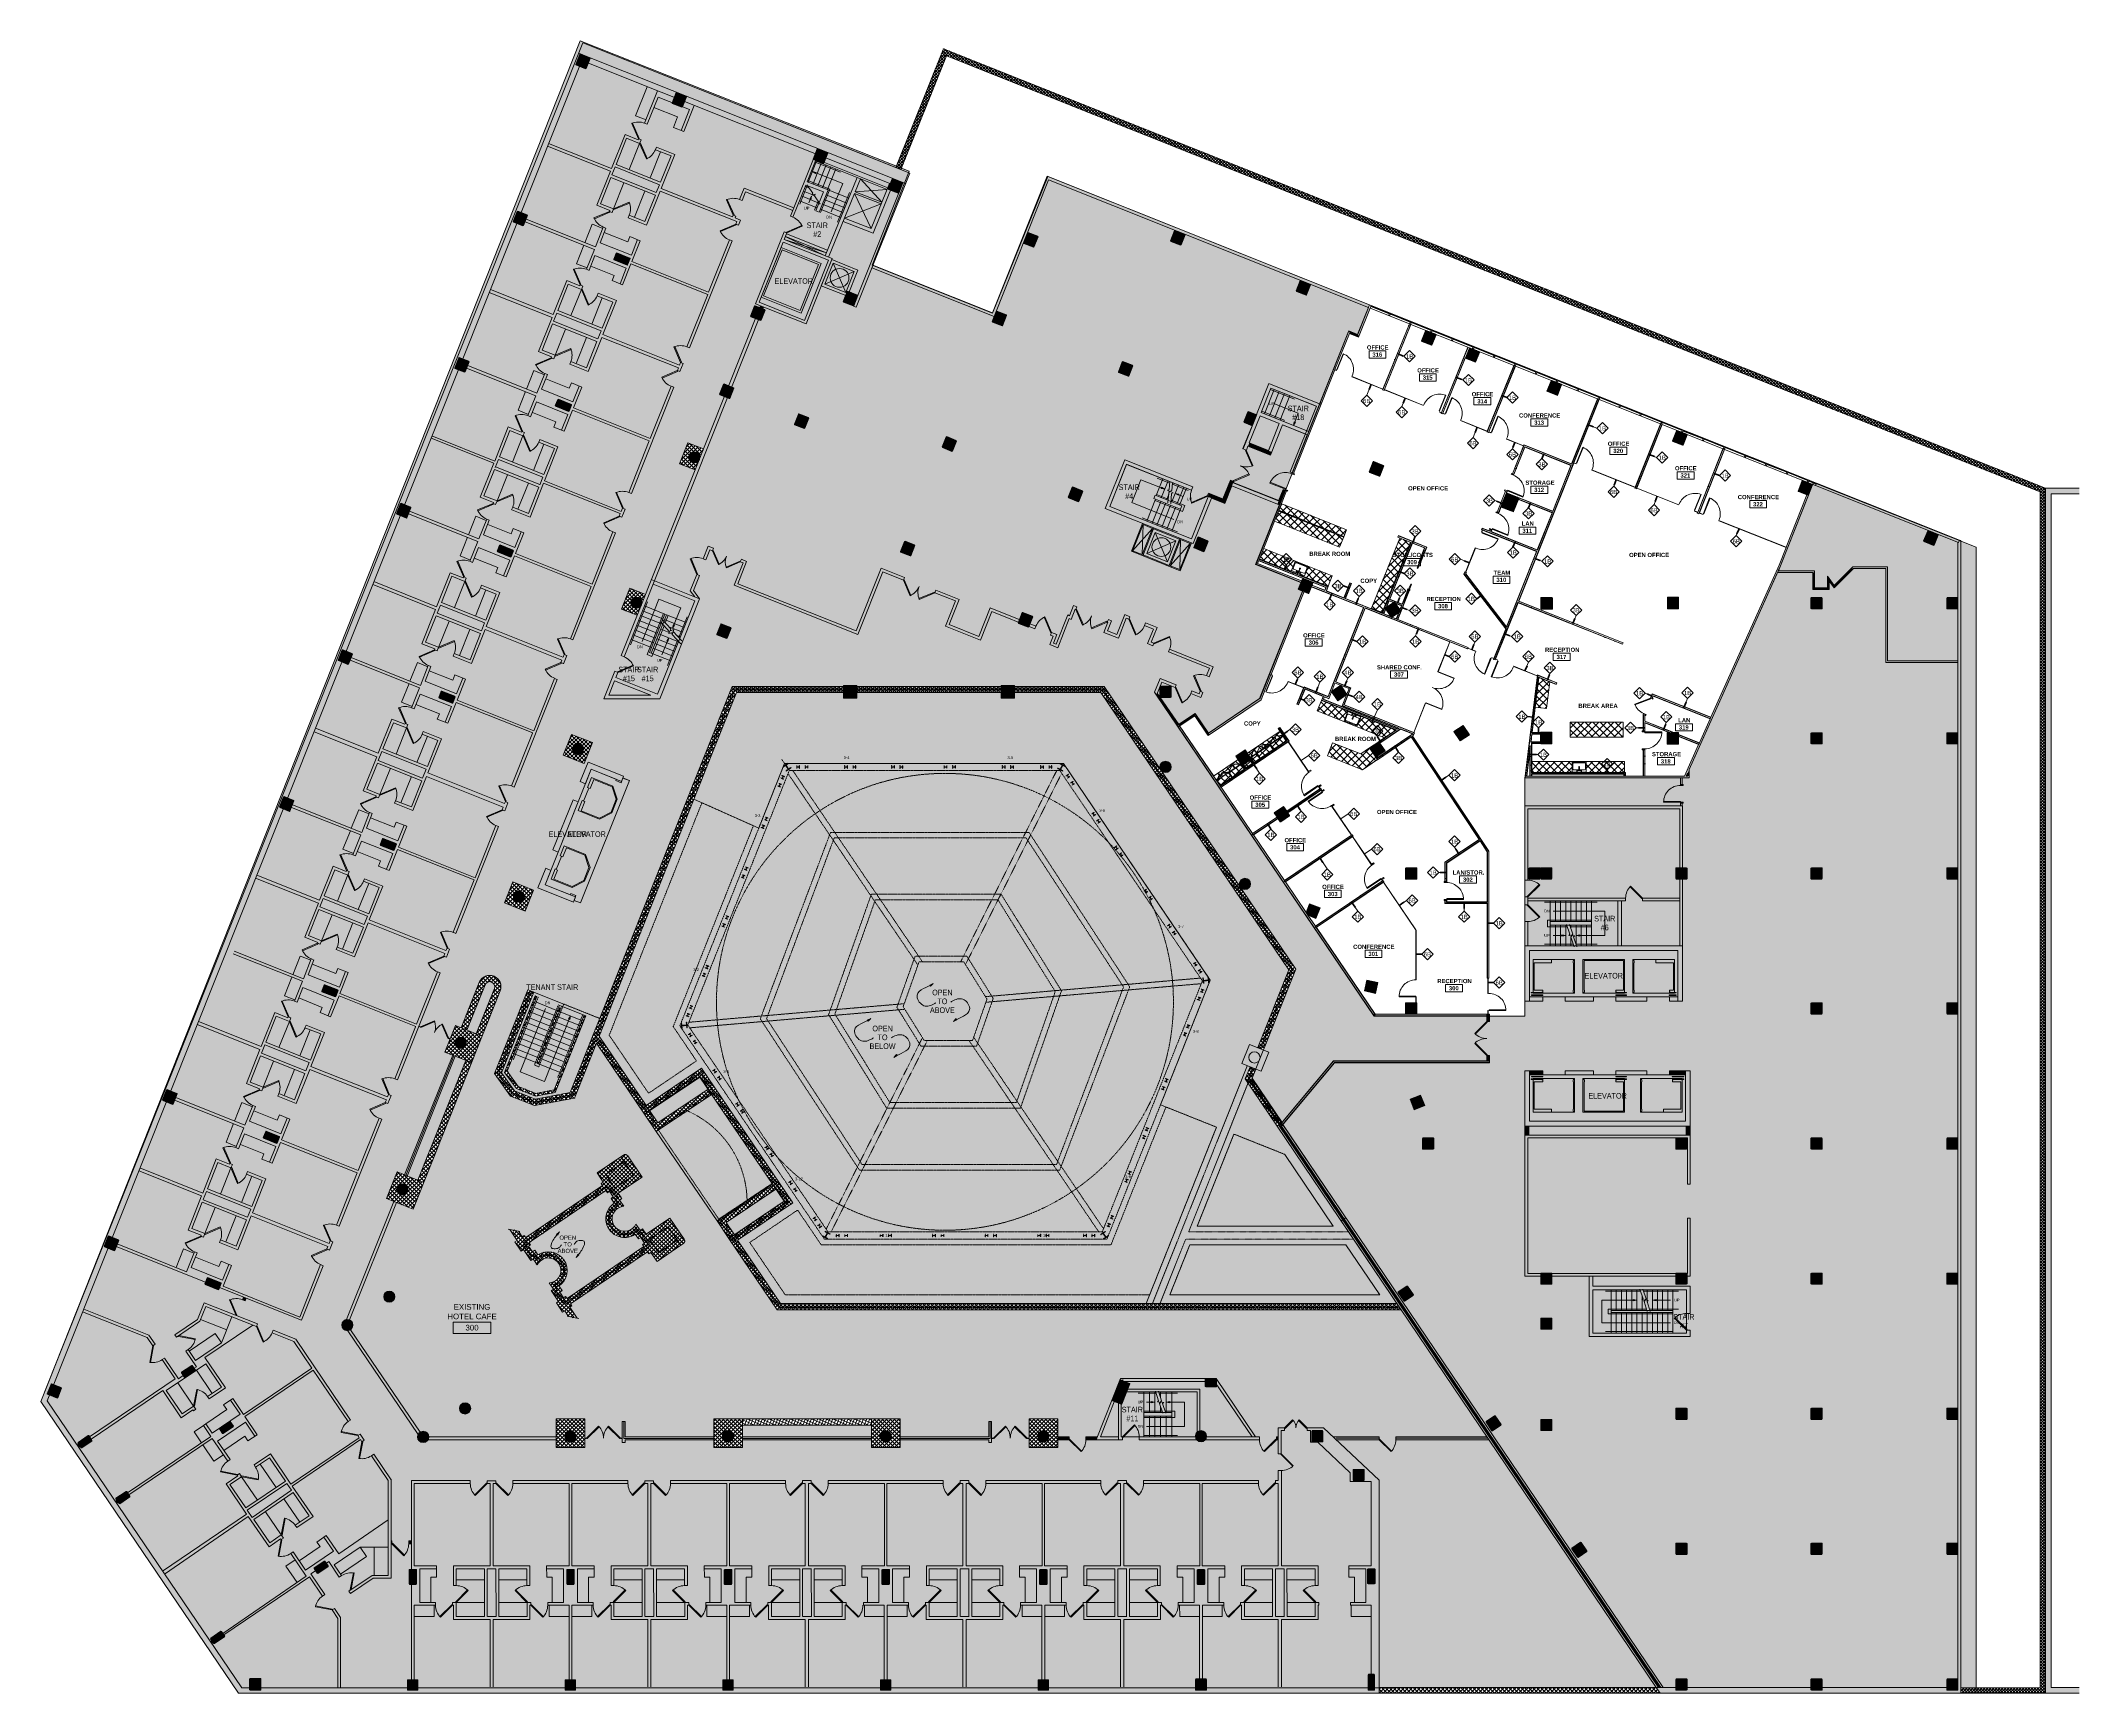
# Model space of a CAD drawing. Header units: inches. Extents: x -13 to 4331, y -638 to 2885.
import ezdxf

# ---------------------------------------------------------------- set-up
doc = ezdxf.new("R2010")
doc.units = ezdxf.units.IN
doc.header["$MEASUREMENT"] = 0
for name, pattern in [('Dash', [0.25, 0.125, -0.125]), ('Hidden', [0.28125, 0.1875, -0.09375]), ('IMPORT-DASHDOT2', [0.25, 0.125, -0.0625, 0, -0.0625]), ('IMPORT-HIDDEN2 _2_', [0.09375, 0.0625, -0.03125])]:
    doc.linetypes.add(name, pattern=pattern)
doc.layers.get('DEFPOINTS').update_dxf_attribs({"lineweight": 9})
for name, color, linetype, lineweight in [('A-AREA-IDEN', 2, 'Continuous', 9), ('A-CASE', 7, 'Continuous', 9), ('A-COLS', 52, 'Continuous', 13), ('A-DETL', 90, 'Continuous', 9), ('A-DETL-GENF', 92, 'Continuous', 9), ('A-DETL-THIN', 151, 'Continuous', 9), ('A-DOOR', 31, 'Continuous', 13), ('A-DOOR-FRAM', 31, 'Continuous', 20), ('A-ELEV', 7, 'Continuous', 9), ('A-FLOR-LEVL', 7, 'Continuous', 9), ('A-FLOR-STRS', 7, 'Continuous', 9), ('A-GLAZ', 7, 'Continuous', 9), ('A-GLAZ-CURT', 52, 'Continuous', 9), ('A-GLAZ-CWMG', 51, 'Continuous', 9), ('A-GLAZ-MULL', 7, 'Continuous', 9), ('A-HRAL', 7, 'Continuous', 9), ('A-WALL', 113, 'Continuous', 9), ('A-WALL-IDEN', 211, 'Continuous', 9), ('A-WALL-PATT', 111, 'Continuous', 13), ('A-WALL-PRHT', 7, 'Continuous', 9), ('Chevy Chase Pavilion_3rd Floor Base_dwg', 8, 'Continuous', 9), ('DEMO', 7, 'IMPORT-HIDDEN2 _2_', 9), ('DEMO-RCP', 7, 'IMPORT-HIDDEN2 _2_', 9), ('G-ANNO-TEXT', 231, 'Continuous', 9), ('I-WALL', 2, 'Continuous', 13), ('M-HVAC', 7, 'Continuous', 9), ('NIC', 7, 'Continuous', 9), ('P-SANR-FIXT', 6, 'Continuous', 9), ('Q-CASE', 31, 'Continuous', 9), ('Q-CASE-HDLN', 31, 'Dash', 9), ('S-COLS', 52, 'Continuous', 13), ('S-STRC', 7, 'IMPORT-DASHDOT2', 9), ('SYMB', 7, 'Continuous', 9), ('TEXT', 7, 'Continuous', 9), ('TEXT - RCP', 7, 'Continuous', 9)]:
    doc.layers.add(name, color=color, linetype=linetype, lineweight=lineweight)
doc.styles.add('Arial', font='arial.ttf', dxfattribs={"height": 6})
doc.styles.add('Arial_1', font='arial.ttf', dxfattribs={"width": 0.8, "height": 12})
doc.styles.add('Arial_2', font='arial.ttf', dxfattribs={"width": 0.8, "height": 9})
doc.styles.add('Arial_3', font='arial.ttf', dxfattribs={"height": 12})
doc.styles.add('Swis721 Lt BT', font='swissl.ttf', dxfattribs={"height": 9})
doc.styles.add('Swis721 Lt BT_B', font='', dxfattribs={"height": 9})
doc.styles.get('Swis721 Lt BT_B').set_extended_font_data('Swis721 Lt BT', bold=True)
pattern_1 = [(0, (0, 0), (30.72, 7.68), [1.267, -21.773, 1.267, -21.773, -122.88]), (0, (0, 0), (30.72, 7.68), [-46.08, 1.267, -44.813, 1.267, -21.773, -53.76]), (0, (0, 0), (30.72, 7.68), [-115.2, 1.267, -14.093, 1.267, -37.133]), (120, (11.52, 3.84), (-22.011075, 22.7643), [1.267, -21.773, 1.267, -21.773, -122.88]), (120, (11.52, 3.84), (-22.011075, 22.7643), [-46.08, 1.267, -44.813, 1.267, -21.773, -53.76]), (120, (11.52, 3.84), (-22.011075, 22.7643), [-115.2, 1.267, -14.093, 1.267, -37.133]), (240, (15.36, 19.2), (-8.708925, -30.4443), [1.267, -21.773, 1.267, -21.773, -122.88]), (240, (15.36, 19.2), (-8.708925, -30.4443), [-46.08, 1.267, -44.813, 1.267, -21.773, -53.76]), (240, (15.36, 19.2), (-8.708925, -30.4443), [-115.2, 1.267, -14.093, 1.267, -37.133])]
pattern_2 = [(45, (0, 0), (-8.012227, 8.012227), []), (135, (0, 0), (-8.012227, -8.012227), [])]
pattern_3 = [(246.742, (1850.956, 2610.511), (10.4102, -4.474296), []), (336.742, (1850.956, 2610.511), (4.474296, 10.4102), [])]
pattern_4 = [(67, (-1776.086, -2730.02), (-10.43024, 4.427374), []), (157, (-1776.086, -2730.02), (-4.427374, -10.43024), [])]
pattern_5 = [(157, (2725.513, -2014.611), (-4.427374, -10.43024), []), (247, (2725.513, -2014.611), (10.43024, -4.427374), [])]
pattern_6 = [(190.86, (2921.128, -329.923), (2.13487, -11.128067), []), (280.86, (2921.128, -329.923), (11.128067, 2.13487), [])]
pattern_7 = [(190.86, (2902.753, -332.285), (2.13487, -11.128067), []), (280.86, (2902.753, -332.285), (11.128067, 2.13487), [])]
pattern_8 = [(190.86, (2970.383, -332.285), (2.13487, -11.128067), []), (280.86, (2970.383, -332.285), (11.128067, 2.13487), [])]
pattern_9 = [(190.86, (2936.924, -332.285), (2.13487, -11.128067), []), (280.86, (2936.924, -332.285), (11.128067, 2.13487), [])]
pattern_10 = [(190.86, (2862.382, -332.273), (2.13487, -11.128067), []), (280.86, (2862.382, -332.273), (11.128067, 2.13487), [])]
pattern_11 = [(190.86, (2830.715, -332.273), (2.13487, -11.128067), []), (280.86, (2830.715, -332.273), (11.128067, 2.13487), [])]
pattern_12 = [(45, (1725.905, 1495.674), (-4.24264, 4.24264), []), (135, (1725.905, 1495.674), (-4.24264, -4.24264), [])]
pattern_13 = [(45, (1085.094, -113.801), (-4.24264, 4.24264), []), (135, (1085.094, -113.801), (-4.24264, -4.24264), [])]
pattern_14 = [(45, (974.849, 1029.694), (-4.24264, 4.24264), []), (135, (974.849, 1029.694), (-4.24264, -4.24264), [])]
pattern_15 = [(45, (0, 0), (-4.24264, 4.24264), []), (135, (0, 0), (-4.24264, -4.24264), [])]

# ---------------------------------------------------------------- blocks, each defined once
blk = doc.blocks.new('System Panel - Glazed-5082806-FIRST FLOOR CONSTRUCTION')
at = {"layer": 'A-GLAZ-CURT', "lineweight": 13}
for p, q in [((21.2, 1.8), (-21.2, 1.8)), ((-21.2, 1.8), (-21.2, 0.7)), ((-21.2, 0.7), (21.2, 0.7)), ((21.2, 0.7), (21.2, 1.8))]:
    blk.add_line(p, q, dxfattribs=at)
blk = doc.blocks.new('System Panel - Glazed-5082656-FIRST FLOOR CONSTRUCTION')
at = {"layer": 'A-GLAZ-CURT', "lineweight": 13}
for p, q in [((22.75, 1.75), (-22.75, 1.75)), ((-22.75, 1.75), (-22.75, 0.75)), ((-22.75, 0.75), (22.75, 0.75)), ((22.75, 0.75), (22.75, 1.75))]:
    blk.add_line(p, q, dxfattribs=at)
blk = doc.blocks.new('System Panel - Glazed-5082657-FIRST FLOOR CONSTRUCTION')
at = {"layer": 'A-GLAZ-CURT', "lineweight": 13}
for p, q in [((22.7, 1.8), (-22.7, 1.8)), ((-22.7, 1.8), (-22.7, 0.8)), ((-22.7, 0.8), (22.7, 0.8)), ((22.7, 0.8), (22.7, 1.8))]:
    blk.add_line(p, q, dxfattribs=at)
blk = doc.blocks.new('System Panel - Glazed-5082658-FIRST FLOOR CONSTRUCTION')
at = {"layer": 'A-GLAZ-CURT', "lineweight": 13}
for p, q in [((8.625, 1.75), (-8.625, 1.75)), ((-8.625, 1.75), (-8.625, 0.75)), ((-8.625, 0.75), (8.625, 0.75)), ((8.625, 0.75), (8.625, 1.75))]:
    blk.add_line(p, q, dxfattribs=at)
blk = doc.blocks.new('Rectangular Mullion - 2_5_ x 5_ rectangular-5082659-FIRST FLOOR CONSTRUCTION')
at = {"layer": 'A-GLAZ-CWMG', "lineweight": 20}
for p, q in [((-1.25, 2.5), (1.25, 2.5)), ((-1.25, -2.5), (-1.25, 2.5)), ((1.25, 2.5), (1.25, -2.5)), ((1.25, -2.5), (-1.25, -2.5))]:
    blk.add_line(p, q, dxfattribs=at)
blk = doc.blocks.new('Concrete-Rectangular-Column - 30 x 29-5082803-FIRST FLOOR CONSTRUCTION')
at = {"layer": 'S-COLS', "lineweight": 9}
blk.add_hatch(color=7, dxfattribs=at).paths.add_polyline_path([(-15, -14.5), (15, -14.5), (15, 14.5), (-15, 14.5), (-15, -10.6)], flags=0)
at = {"layer": 'S-COLS', "color": 8, "lineweight": 20}
for p, q in [((15, 14.5), (-15, 14.5)), ((-15, 14.5), (-15, -14.5)), ((15, -14.5), (15, 14.5)), ((-15, -14.5), (15, -14.5))]:
    blk.add_line(p, q, dxfattribs=at)
blk = doc.blocks.new('Concrete-Rectangular-Column - 24x24-5082804-FIRST FLOOR CONSTRUCTION')
at = {"layer": 'S-COLS', "lineweight": 9}
blk.add_hatch(color=7, dxfattribs=at).paths.add_polyline_path([(2.4, -12), (12, -12), (12, 12), (-12, 12), (-12, -12)], flags=0)
at = {"layer": 'S-COLS', "color": 8, "lineweight": 20}
for p, q in [((12, 12), (-12, 12)), ((-12, 12), (-12, -12)), ((12, -12), (12, 12)), ((-12, -12), (12, -12))]:
    blk.add_line(p, q, dxfattribs=at)
blk = doc.blocks.new('Single Flush - OTJ_SOLIDFLUSH_ALUM-5082654-FIRST FLOOR CONSTRUCTION')
at = {"layer": 'A-DOOR', "lineweight": 20}
for p, q in [((16.15625, -1.75), (17.90625, -1.75)), ((16.15625, -37.5625), (16.15625, -1.75)), ((17.90625, -37.5625), (16.15625, -37.5625)), ((17.90625, -1.75), (17.90625, -37.5625))]:
    blk.add_line(p, q, dxfattribs=at)
at = {"layer": 'A-DOOR', "lineweight": 9}
blk.add_arc((17.90625, -1.75), 35.8125, 179.5, 270, dxfattribs=at)
at = {"layer": 'A-DOOR-FRAM'}
for p, q in [((-20, 4), (-20, -1.75)), ((-20, 4), (-18, 4)), ((-18, 4), (-18, -1.75)), ((18.000004, 4), (18.000004, -1.75)), ((18.000004, 4), (20.000004, 4)), ((20.000004, 4), (20.000004, -1.75)), ((-20, -1.75), (-18, -1.75)), ((18.000004, -1.75), (20.000004, -1.75))]:
    blk.add_line(p, q, dxfattribs=at)
blk = doc.blocks.new('Single Flush - OTJ_SOLIDFLUSH_ALUM-V3-FIRST FLOOR CONSTRUCTION')
at = {"layer": 'A-DOOR', "color": 8, "lineweight": 20}
for p, q in [((16.15625, -1.75), (17.90625, -1.75)), ((16.15625, -37.5625), (16.15625, -1.75)), ((17.90625, -37.5625), (16.15625, -37.5625)), ((17.90625, -1.75), (17.90625, -37.5625))]:
    blk.add_line(p, q, dxfattribs=at)
at = {"layer": 'A-DOOR', "lineweight": 9}
blk.add_arc((17.90625, -1.75), 35.8125, 179.5, 270, dxfattribs=at)
at = {"layer": 'A-DOOR-FRAM', "color": 8}
for p, q in [((-20, 4), (-20, -1.75)), ((-20, 4), (-18, 4)), ((-18, 4), (-18, -1.75)), ((18.000004, 4), (18.000004, -1.75)), ((18.000004, 4), (20.000004, 4)), ((20.000004, 4), (20.000004, -1.75)), ((-20, -1.75), (-18, -1.75)), ((18.000004, -1.75), (20.000004, -1.75))]:
    blk.add_line(p, q, dxfattribs=at)
blk = doc.blocks.new('Single Glass Door - 36_ x 84_-5232975-FIRST FLOOR CONSTRUCTION')
at = {"layer": 'A-DOOR', "lineweight": 20}
for p, q in [((17, -2), (18, -2)), ((17, -38), (17, -2)), ((18, -38), (17, -38)), ((18, -2), (18, -38))]:
    blk.add_line(p, q, dxfattribs=at)
at = {"layer": 'A-DOOR', "lineweight": 9}
blk.add_arc((18, -2), 36, 179.5, 270, dxfattribs=at)
blk = doc.blocks.new('Single Glass Door - 36_ x 84_-5226794-FIRST FLOOR CONSTRUCTION')
at = {"layer": 'A-DOOR', "lineweight": 20}
for p, q in [((17, 38), (17, 2)), ((18, 38), (17, 38)), ((17, 2), (18, 2)), ((18, 2), (18, 38))]:
    blk.add_line(p, q, dxfattribs=at)
at = {"layer": 'A-DOOR', "lineweight": 9}
blk.add_arc((18, 2), 36, 90, 180.5, dxfattribs=at)
blk = doc.blocks.new('Single Flush - OTJ_SOLIDFLUSH_ALUM-5660138-FIRST FLOOR CONSTRUCTION')
at = {"layer": 'A-DOOR', "lineweight": 20}
for p, q in [((16.15625, -0.25), (17.90625, -0.25)), ((16.15625, -36.0625), (16.15625, -0.25)), ((17.90625, -36.0625), (16.15625, -36.0625)), ((17.90625, -0.25), (17.90625, -36.0625))]:
    blk.add_line(p, q, dxfattribs=at)
at = {"layer": 'A-DOOR', "lineweight": 9}
blk.add_arc((17.90625, -0.25), 35.8125, 179.5, 270, dxfattribs=at)
at = {"layer": 'A-DOOR-FRAM'}
for p, q in [((-20, 5.5), (-20, -0.25)), ((-20, 5.5), (-18, 5.5)), ((-18, 5.5), (-18, -0.25)), ((18.000004, 5.5), (18.000004, -0.25)), ((18.000004, 5.5), (20.000004, 5.5)), ((20.000004, 5.5), (20.000004, -0.25)), ((-20, -0.25), (-18, -0.25)), ((18.000004, -0.25), (20.000004, -0.25))]:
    blk.add_line(p, q, dxfattribs=at)
blk = doc.blocks.new('Single Flush - OTJ_SOLIDFLUSH_ALUM-5660139-FIRST FLOOR CONSTRUCTION')
at = {"layer": 'A-DOOR', "lineweight": 20}
for p, q in [((16.15625, 36.0625), (16.15625, 0.25)), ((17.90625, 36.0625), (16.15625, 36.0625)), ((16.15625, 0.25), (17.90625, 0.25)), ((17.90625, 0.25), (17.90625, 36.0625))]:
    blk.add_line(p, q, dxfattribs=at)
at = {"layer": 'A-DOOR', "lineweight": 9}
blk.add_arc((17.90625, 0.25), 35.8125, 90, 180.5, dxfattribs=at)
at = {"layer": 'A-DOOR-FRAM'}
for p, q in [((-20, -5.5), (-20, 0.25)), ((-20, 0.25), (-18, 0.25)), ((-18, -5.5), (-18, 0.25)), ((18.000004, -5.5), (18.000004, 0.25)), ((18.000004, 0.25), (20.000004, 0.25)), ((20.000004, -5.5), (20.000004, 0.25)), ((-20, -5.5), (-18, -5.5)), ((18.000004, -5.5), (20.000004, -5.5))]:
    blk.add_line(p, q, dxfattribs=at)
blk = doc.blocks.new('Rectangular Column - 24_ x 24_-4233124-FIRST FLOOR CONSTRUCTION')
at = {"layer": 'A-COLS', "lineweight": 9}
blk.add_hatch(color=7, dxfattribs=at).paths.add_polyline_path([(-12, 11.9), (11.3, 11.9), (11.3, -12), (12, -12), (12, 12), (-12, 12)], flags=0)
at = {"layer": 'A-COLS', "color": 8, "lineweight": 20}
for p, q in [((12, 12), (-12, 12)), ((-12, 12), (-12, -12)), ((12, -12), (12, 12)), ((-12, -12), (12, -12))]:
    blk.add_line(p, q, dxfattribs=at)
blk = doc.blocks.new('Single Glass Door1 - 36_ x 84_ 2-5247070-FIRST FLOOR CONSTRUCTION')
at = {"layer": 'A-DOOR', "lineweight": 20}
for p, q in [((16.90625, -0.25), (17.90625, -0.25)), ((16.90625, -36.0625), (16.90625, -0.25)), ((17.90625, -36.0625), (16.90625, -36.0625)), ((17.90625, -0.25), (17.90625, -36.0625))]:
    blk.add_line(p, q, dxfattribs=at)
at = {"layer": 'A-DOOR', "lineweight": 9}
blk.add_arc((17.90625, -0.25), 35.8125, 179.5, 270, dxfattribs=at)
blk = doc.blocks.new('Sink Kitchen-Single - 30_ x 21_-5157492-FIRST FLOOR CONSTRUCTION')
at = {"layer": 'P-SANR-FIXT'}
for p, q in [((-3.4, 10.6), (-14.4, 10.6)), ((-14.4, 10.6), (-14.4, -10.4)), ((-12.9, 4.1), (-12.9, -6.9)), ((0.1, 6.1), (-10.9, 6.1)), ((0.1, 7.9), (0.1, 2.1)), ((1.1, 7.9), (1.1, 2.1)), ((12.1, 6.1), (1.1, 6.1)), ((15.6, 10.6), (4.8, 10.6)), ((14.1, -6.9), (14.1, 4.1)), ((15.6, -10.4), (15.6, 10.6)), ((-14.4, -10.4), (15.6, -10.4)), ((-10.9, -8.9), (12.1, -8.9))]:
    blk.add_line(p, q, dxfattribs=at)
for centre, radius, start, end in [((-10.9, 4.1), 2, 90, 180), ((-3.4, 8.3), 1, 90, 180), ((-3.4, 8.3), 1, 180, 354.6173), ((0.6, 0), 1, 360, 180), ((0.6, 0), 1, 180, 0), ((0.6, 2.1), 0.5, 180, 0), ((4.6, 8.3), 1, 187.7645, 0), ((4.6, 8.3), 1, 360, 75.5427), ((12.1, 4.1), 2, 360, 90), ((-10.9, -6.9), 2, 180, 270), ((12.1, -6.9), 2, 270, 0)]:
    blk.add_arc(centre, radius, start, end, dxfattribs=at)
blk = doc.blocks.new('Casework 8 - Casework 8-5456503-FIRST FLOOR CONSTRUCTION')
at = {"layer": 'Q-CASE'}
h = blk.add_hatch(dxfattribs=at)
h.set_pattern_fill('FP_14', color=256, style=0, pattern_type=2)
h.set_pattern_definition([(45, (-0.618, -7.569), (-8.012227, 8.012227), []), (135, (-0.618, -7.569), (-8.012227, -8.012227), [])])
h.paths.add_polyline_path([(3269, 1317.8), (3361.5, 1317.8), (3361.5, 1341.3), (3163.8, 1341.3), (3163.8, 1317.8), (3260.8, 1317.8), (3260.8, 1318.8), (3250, 1318.8), (3250, 1339.8), (3280, 1339.8), (3280, 1318.8), (3269, 1318.8)], flags=0)
for p, q in [((3361.5, 1341.3), (3163.8, 1341.3)), ((3163.8, 1317.8), (3260.8, 1317.8)), ((3269, 1317.8), (3361.5, 1317.8)), ((3361.5, 1317.8), (3361.5, 1341.3))]:
    blk.add_line(p, q, dxfattribs=at)
blk = doc.blocks.new('Casework 9 - Casework 9-5462017-FIRST FLOOR CONSTRUCTION')
at = {"layer": 'Q-CASE'}
h = blk.add_hatch(dxfattribs=at)
h.set_pattern_fill('FP_15', color=256, style=0, pattern_type=2)
h.set_pattern_definition(pattern_2)
h.paths.add_polyline_path([(3246.5, 1400.5), (3359.4, 1400.5), (3359.4, 1432.8), (3246.5, 1432.8), (3246.5, 1428.6)], flags=0)
for p, q in [((3359.4, 1432.8), (3246.5, 1432.8)), ((3246.5, 1432.8), (3246.5, 1400.5)), ((3246.5, 1400.5), (3359.4, 1400.5)), ((3359.4, 1400.5), (3359.4, 1432.8))]:
    blk.add_line(p, q, dxfattribs=at)
blk = doc.blocks.new('Sink Kitchen-Single - 30_ x 21_-V4-FIRST FLOOR CONSTRUCTION')
at = {"layer": 'P-SANR-FIXT'}
for p, q in [((15.6, 10.6), (-14.4, 10.6)), ((-14.4, 10.6), (-14.4, -10.4)), ((-12.9, 4.1), (-12.9, -6.9)), ((0.1, 6.1), (-10.9, 6.1)), ((0.1, 8.3), (0.1, 2.1)), ((1.1, 8.3), (1.1, 2.1)), ((12.1, 6.1), (1.1, 6.1)), ((14.1, -6.9), (14.1, 4.1)), ((15.6, -10.4), (15.6, 10.6)), ((-14.4, -10.4), (15.6, -10.4)), ((-10.9, -8.9), (12.1, -8.9))]:
    blk.add_line(p, q, dxfattribs=at)
for centre, radius, start, end in [((-10.9, 4.1), 2, 90, 180), ((-3.4, 8.3), 1, 360, 180), ((-3.4, 8.3), 1, 180, 0), ((0.6, 0), 1, 360, 180), ((0.6, 0), 1, 180, 0), ((0.6, 8.3), 0.5, 360, 180), ((0.6, 2.1), 0.5, 180, 0), ((4.6, 8.3), 1, 360, 180), ((4.6, 8.3), 1, 180, 360), ((12.1, 4.1), 2, 360, 90), ((-10.9, -6.9), 2, 180, 270), ((12.1, -6.9), 2, 270, 0)]:
    blk.add_arc(centre, radius, start, end, dxfattribs=at)
blk = doc.blocks.new('C-Counter Top - ADJ HEIGHT-5508203-FIRST FLOOR CONSTRUCTION')
at = {"layer": 'Q-CASE'}
h = blk.add_hatch(dxfattribs=at)
h.set_pattern_fill('FP_16', color=256, style=0, pattern_type=2)
h.set_pattern_definition(pattern_3)
h.paths.add_polyline_path([(-47.3, -0.3), (-47.3, -0.8), (18.4, -0.8), (18.4, -0.3), (-47, -0.3)], flags=0)
h.paths.add_polyline_path([(26.6, -0.3), (26.6, -0.8), (110.2, -0.8), (110.2, -0.3), (34.2, -0.3)], flags=0)
h = blk.add_hatch(dxfattribs=at)
h.set_pattern_fill('FP_16', color=256, style=0, pattern_type=2)
h.set_pattern_definition(pattern_3)
h.paths.add_polyline_path([(-47.3, -0.8), (-47.3, -25), (110.2, -25), (110.2, -0.8), (26.6, -0.8), (26.6, -2.9), (37.5, -2.9), (37.5, -23.9), (7.5, -23.9), (7.5, -2.9), (18.4, -2.9), (18.4, -2.6), (18.4, -0.8), (-47.1, -0.8)], flags=0)
for p, q in [((-47.3, -0.3), (-47.3, -0.8)), ((-47.3, -0.8), (18.4, -0.8)), ((-47.3, -0.8), (-47.3, -25)), ((-47.3, -25), (110.2, -25)), ((26.6, -0.8), (110.2, -0.8))]:
    blk.add_line(p, q, dxfattribs=at)
blk = doc.blocks.new('C-Counter Top1 - 24_ Depth-5485153-FIRST FLOOR CONSTRUCTION')
at = {"layer": 'Q-CASE'}
h = blk.add_hatch(dxfattribs=at)
h.set_pattern_fill('FP_17', color=256, style=0, pattern_type=2)
h.set_pattern_definition(pattern_4)
h.paths.add_polyline_path([(101.7, -24), (101.7, 0), (-47.3, 0), (-47.3, -24), (86.2, -24)], flags=0)
for p, q in [((-47.3, 0), (-47.3, -24)), ((101.7, -24), (101.7, 0)), ((101.7, -0.8), (-47.3, -0.8)), ((-47.3, -24), (101.7, -24))]:
    blk.add_line(p, q, dxfattribs=at)
blk = doc.blocks.new('C-Counter Top1 - 16_ Depth_ Bar Height-5485154-FIRST FLOOR CONSTRUCTION')
at = {"layer": 'Q-CASE'}
h = blk.add_hatch(dxfattribs=at)
h.set_pattern_fill('FP_17', color=256, style=0, pattern_type=2)
h.set_pattern_definition(pattern_4)
h.paths.add_polyline_path([(101.7, 0), (101.7, 16), (-47.3, 16), (-47.3, 0), (76.5, 0)], flags=0)
for p, q in [((-47.3, 16), (101.7, 16)), ((-47.3, 0), (-47.3, 16)), ((101.7, 0.8), (-47.3, 0.8)), ((101.7, 0), (-47.3, 0)), ((101.7, 16), (101.7, 0))]:
    blk.add_line(p, q, dxfattribs=at)
blk = doc.blocks.new('Sink Kitchen-Single - 30_ x 21_-V5-FIRST FLOOR CONSTRUCTION')
at = {"layer": 'P-SANR-FIXT'}
for p, q in [((-3.5, 10.6), (-14.4, 10.6)), ((-14.4, 10.6), (-14.4, -10.4)), ((-12.9, 4.1), (-12.9, -6.9)), ((0.1, 6.1), (-10.9, 6.1)), ((0.1, 8.3), (0.1, 2.1)), ((1.1, 5), (1.1, 2.1)), ((12.1, 6.1), (1.4, 6.1)), ((15.6, 10.6), (4.7, 10.6)), ((14.1, -6.9), (14.1, 4.1)), ((15.6, -10.4), (15.6, 10.6)), ((-14.4, -10.4), (15.6, -10.4)), ((-10.9, -8.9), (12.1, -8.9))]:
    blk.add_line(p, q, dxfattribs=at)
for centre, radius, start, end in [((-10.9, 4.1), 2, 90, 180), ((-3.4, 8.3), 1, 360, 180), ((-3.4, 8.3), 1, 180, 0), ((0.6, 0), 1, 360, 180), ((0.6, 0), 1, 180, 0), ((0.6, 8.3), 0.5, 108.7594, 180), ((0.6, 2.1), 0.5, 180, 0), ((4.6, 8.3), 1, 360, 180), ((4.6, 8.3), 1, 180, 360), ((12.1, 4.1), 2, 360, 90), ((-10.9, -6.9), 2, 180, 270), ((12.1, -6.9), 2, 270, 0)]:
    blk.add_arc(centre, radius, start, end, dxfattribs=at)
blk = doc.blocks.new('Double Glass Door - Full Rail - Long Pull-5112369-FIRST FLOOR CONSTRUCTION')
at = {"layer": 'A-DOOR', "lineweight": 20}
for p, q in [((-36, 37.3), (-35, 37.3)), ((-36, 1.3), (-36, 37.3)), ((-35, 1.3), (-36, 1.3)), ((-35, 37.3), (-35, 1.3)), ((35, 37.3), (35, 1.3)), ((36, 37.3), (35, 37.3)), ((35, 1.3), (36, 1.3)), ((36, 1.3), (36, 37.3))]:
    blk.add_line(p, q, dxfattribs=at)
at = {"layer": 'A-DOOR', "lineweight": 9}
for centre, start, end in [((-36, 1.3), 359.5, 90), ((36, 1.3), 90, 180.5)]:
    blk.add_arc(centre, 36, start, end, dxfattribs=at)
blk = doc.blocks.new('C-Counter Top - ADJ HEIGHT-5548382-FIRST FLOOR CONSTRUCTION')
at = {"layer": 'Q-CASE'}
h = blk.add_hatch(dxfattribs=at)
h.set_pattern_fill('FP_18', color=256, style=0, pattern_type=2)
h.set_pattern_definition(pattern_5)
h.paths.add_polyline_path([(114.3, 0), (-46.9, 0), (-46.9, -0.7), (114.3, -0.7), (114.3, -0.1)], flags=0)
h = blk.add_hatch(dxfattribs=at)
h.set_pattern_fill('FP_18', color=256, style=0, pattern_type=2)
h.set_pattern_definition(pattern_5)
h.paths.add_polyline_path([(114.3, -0.7), (-46.9, -0.7), (-46.8, -25), (114.3, -25), (114.3, -0.8)], flags=0)
for p, q in [((114.3, 0), (-46.9, 0)), ((114.3, -0.7), (114.3, 0)), ((-46.9, -0.7), (114.3, -0.7)), ((-46.8, -25), (114.3, -25)), ((114.3, -25), (114.3, -0.7))]:
    blk.add_line(p, q, dxfattribs=at)
blk = doc.blocks.new('Single Flush - OTJ_SOLIDFLUSH_ALUM-5627531-FIRST FLOOR CONSTRUCTION')
at = {"layer": 'A-DOOR', "lineweight": 20}
for p, q in [((-7.4, 27.2), (-8.7, 26)), ((-8.7, 26), (16.7, 0.6)), ((17.9, 1.9), (-7.4, 27.2)), ((16.7, 0.6), (17.9, 1.9))]:
    blk.add_line(p, q, dxfattribs=at)
at = {"layer": 'A-DOOR', "lineweight": 9}
blk.add_arc((17.9, 1.9), 35.8, 135, 180.5, dxfattribs=at)
at = {"layer": 'A-DOOR-FRAM'}
for p, q in [((-20, -3.9), (-20, 1.9)), ((-20, 1.9), (-18, 1.9)), ((-18, -3.9), (-18, 1.9)), ((18, -3.9), (18, 1.9)), ((18, 1.9), (20, 1.9)), ((20, -3.9), (20, 1.9)), ((-20, -3.9), (-18, -3.9)), ((18, -3.9), (20, -3.9))]:
    blk.add_line(p, q, dxfattribs=at)
blk = doc.blocks.new('Casework 7 - Casework 8-5509651-FIRST FLOOR CONSTRUCTION')
at = {"layer": 'Q-CASE'}
h = blk.add_hatch(dxfattribs=at)
h.set_pattern_fill('FP_19', color=256, style=0, pattern_type=2)
h.set_pattern_definition(pattern_2)
h.paths.add_polyline_path([(3196.1, 1461.6), (3203.1, 1518.7), (3179.8, 1528), (3172.1, 1464.5), (3180.2, 1463.5)], flags=0)
for p, q in [((3196.1, 1461.6), (3203.1, 1518.7)), ((3172.1, 1464.5), (3196.1, 1461.6))]:
    blk.add_line(p, q, dxfattribs=at)
blk = doc.blocks.new('C-Counter Top - ADJ HEIGHT-5514268-FIRST FLOOR CONSTRUCTION')
at = {"layer": 'Q-CASE'}
h = blk.add_hatch(dxfattribs=at)
h.set_pattern_fill('FP_20', color=256, style=0, pattern_type=2)
h.set_pattern_definition(pattern_6)
h.paths.add_polyline_path([(123.7, 0), (123.7, 0), (123.7, 0)], flags=0)
h.paths.add_polyline_path([(57, 0), (40.6, 0), (40.6, -0.8), (57, -0.8), (57, -0.3)], flags=0)
h.paths.add_polyline_path([(-47.3, 0), (-47.3, 0), (-47.3, 0)], flags=0)
h = blk.add_hatch(dxfattribs=at)
h.set_pattern_fill('FP_20', color=256, style=0, pattern_type=2)
h.set_pattern_definition(pattern_6)
h.paths.add_polyline_path([(123.7, -0.8), (123.7, -0.8), (123.7, -0.8)], flags=0)
h.paths.add_polyline_path([(123.7, -13.9), (60.7, -13.9), (60.7, -9.5), (57, -9.5), (57, -0.8), (40.6, -0.8), (40.6, -9.5), (60.7, -9.5), (60.7, -25), (123.7, -25), (123.7, -13.9)], flags=0)
h.paths.add_polyline_path([(36.7, -13.9), (-47.3, -13.9), (-47.3, -25), (36.7, -25), (36.7, -14)], flags=0)
for p, q in [((-47.3, 0), (-47.3, -0.8)), ((-47.3, -0.8), (-47.3, -25)), ((-47.3, -25), (36.7, -25)), ((40.6, -0.8), (57, -0.8)), ((60.7, -25), (123.7, -25))]:
    blk.add_line(p, q, dxfattribs=at)
blk = doc.blocks.new('Casework 10 - Casework 8-5515891-FIRST FLOOR CONSTRUCTION')
at = {"layer": 'Q-CASE'}
h = blk.add_hatch(dxfattribs=at)
h.set_pattern_fill('FP_21', color=256, style=0, pattern_type=2)
h.set_pattern_definition([(45, (5.396, 3.454), (-8.012227, 8.012227), []), (135, (5.396, 3.454), (-8.012227, -8.012227), [])])
h.paths.add_polyline_path([(2856.2, 1403), (2880.3, 1419.3), (2721.7, 1482.5), (2712.9, 1460.2), (2852.5, 1404.5)], flags=0)
h.paths.add_polyline_path([(2798, 1428.1), (2770.1, 1439.3), (2777.9, 1458.8), (2805.8, 1447.6), (2799.5, 1432.1)], flags=0)
for p, q in [((2721.7, 1482.5), (2712.9, 1460.2)), ((2712.9, 1460.2), (2856.2, 1403))]:
    blk.add_line(p, q, dxfattribs=at)
blk = doc.blocks.new('Single Glass Door - 36_ x 96_-5545043-FIRST FLOOR CONSTRUCTION')
at = {"layer": 'A-DOOR', "lineweight": 20}
for p, q in [((17, -2), (18, -2)), ((17, -38), (17, -2)), ((18, -38), (17, -38)), ((18, -2), (18, -38))]:
    blk.add_line(p, q, dxfattribs=at)
at = {"layer": 'A-DOOR', "lineweight": 9}
blk.add_arc((18, -2), 36, 179.5, 270, dxfattribs=at)
blk = doc.blocks.new('Single Flush - OTJ_SOLIDFLUSH_ALUM-5627471-FIRST FLOOR CONSTRUCTION')
at = {"layer": 'A-DOOR', "lineweight": 20}
for p, q in [((16.15625, 37.6875), (16.15625, 1.875)), ((17.90625, 37.6875), (16.15625, 37.6875)), ((16.15625, 1.875), (17.90625, 1.875)), ((17.90625, 1.875), (17.90625, 37.6875))]:
    blk.add_line(p, q, dxfattribs=at)
at = {"layer": 'A-DOOR', "lineweight": 9}
blk.add_arc((17.90625, 1.875), 35.8125, 90, 180.5, dxfattribs=at)
at = {"layer": 'A-DOOR-FRAM'}
for p, q in [((-20, -3.875), (-20, 1.875)), ((-20, 1.875), (-18, 1.875)), ((-18, -3.875), (-18, 1.875)), ((18.000004, -3.875), (18.000004, 1.875)), ((18.000004, 1.875), (20.000004, 1.875)), ((20.000004, -3.875), (20.000004, 1.875)), ((-20, -3.875), (-18, -3.875)), ((18.000004, -3.875), (20.000004, -3.875))]:
    blk.add_line(p, q, dxfattribs=at)
blk = doc.blocks.new('Single Flush - OTJ_SOLIDFLUSH_ALUM-5659428-FIRST FLOOR CONSTRUCTION')
at = {"layer": 'A-DOOR', "lineweight": 20}
for p, q in [((16.15625, -1.875), (17.90625, -1.875)), ((16.15625, -37.6875), (16.15625, -1.875)), ((17.90625, -37.6875), (16.15625, -37.6875)), ((17.90625, -1.875), (17.90625, -37.6875))]:
    blk.add_line(p, q, dxfattribs=at)
at = {"layer": 'A-DOOR', "lineweight": 9}
blk.add_arc((17.90625, -1.875), 35.8125, 179.5, 270, dxfattribs=at)
at = {"layer": 'A-DOOR-FRAM'}
for p, q in [((-20, 3.875), (-20, -1.875)), ((-20, 3.875), (-18, 3.875)), ((-18, 3.875), (-18, -1.875)), ((18.000004, 3.875), (18.000004, -1.875)), ((18.000004, 3.875), (20.000004, 3.875)), ((20.000004, 3.875), (20.000004, -1.875)), ((-20, -1.875), (-18, -1.875)), ((18.000004, -1.875), (20.000004, -1.875))]:
    blk.add_line(p, q, dxfattribs=at)
blk = doc.blocks.new('Single Glass Door - 36_ x 96_-5545073-FIRST FLOOR CONSTRUCTION')
at = {"layer": 'A-DOOR', "lineweight": 20}
for p, q in [((17, 38), (17, 2)), ((18, 38), (17, 38)), ((17, 2), (18, 2)), ((18, 2), (18, 38))]:
    blk.add_line(p, q, dxfattribs=at)
at = {"layer": 'A-DOOR', "lineweight": 9}
blk.add_arc((18, 2), 36, 90, 180.5, dxfattribs=at)
blk = doc.blocks.new('Double Flush Pocket - Int-PP-F-WDMF-72_ x 84-5659430-FIRST FLOOR CONSTRUCTION')
at = {"layer": 'A-DOOR', "lineweight": 20}
for p, q in [((-48, -0.9), (-48, 0.9)), ((-48, 0.9), (-26.8, 0.9)), ((-25.2, 0.9), (-18.2, 0.9)), ((-18.2, 0.9), (-18.2, -0.9)), ((18.2, 0.9), (18.2, -0.9)), ((26.2, 0.9), (18.2, 0.9)), ((48, 0.9), (27.8, 0.9)), ((48, -0.9), (48, 0.9)), ((-26.8, -0.9), (-48, -0.9)), ((-18.2, -0.9), (-25.2, -0.9)), ((18.2, -0.9), (26.2, -0.9)), ((27.8, -0.9), (48, -0.9))]:
    blk.add_line(p, q, dxfattribs=at)
at = {"layer": 'A-DOOR', "lineweight": 9}
for p, q in [((-26.8, 1), (-25.2, 1)), ((-26.8, 1), (-26.8, 0.9)), ((-25.2, 0.9), (-26.8, 0.9)), ((-25.2, 0.9), (-25.2, 1)), ((26.2, 1), (27.8, 1)), ((26.2, 1), (26.2, 0.9)), ((27.8, 0.9), (26.2, 0.9)), ((27.8, 0.9), (27.8, 1)), ((-26.8, -0.9), (-25.2, -0.9)), ((-26.8, -0.9), (-26.8, -1)), ((-25.2, -1), (-26.8, -1)), ((-25.2, -1), (-25.2, -0.9)), ((26.2, -0.9), (27.8, -0.9)), ((26.2, -0.9), (26.2, -1)), ((27.8, -1), (26.2, -1)), ((27.8, -1), (27.8, -0.9))]:
    blk.add_line(p, q, dxfattribs=at)
for centre, start, end in [((-48, 0.9), 359.5, 0), ((48, 0.9), 180, 180.5)]:
    blk.add_arc(centre, 29.8, start, end, dxfattribs=at)
at = {"layer": 'A-DOOR-FRAM'}
for p, q in [((-32, 2.4), (-30, 2.4)), ((-32, 2.4), (-32, 1.9)), ((-32, 1.9), (-31.5, 1.9)), ((-31.5, -1.9), (-31.5, 1.9)), ((-30, -2.4), (-30, 2.4)), ((30, -2.4), (30, 2.4)), ((30, 2.4), (32, 2.4)), ((31.5, 1.9), (32, 1.9)), ((31.5, -1.9), (31.5, 1.9)), ((32, 2.4), (32, 1.9)), ((-32, -1.9), (-31.5, -1.9)), ((-32, -2.4), (-32, -1.9)), ((-32, -2.4), (-30, -2.4)), ((30, -2.4), (32, -2.4)), ((31.5, -1.9), (32, -1.9)), ((32, -2.4), (32, -1.9))]:
    blk.add_line(p, q, dxfattribs=at)
blk = doc.blocks.new('Single Flush - OTJ_SOLIDFLUSH_ALUM-5659429-FIRST FLOOR CONSTRUCTION')
at = {"layer": 'A-DOOR', "lineweight": 20}
for p, q in [((16.15625, 37.6875), (16.15625, 1.875)), ((17.90625, 37.6875), (16.15625, 37.6875)), ((16.15625, 1.875), (17.90625, 1.875)), ((17.90625, 1.875), (17.90625, 37.6875))]:
    blk.add_line(p, q, dxfattribs=at)
at = {"layer": 'A-DOOR', "lineweight": 9}
blk.add_arc((17.90625, 1.875), 35.8125, 90, 180.5, dxfattribs=at)
at = {"layer": 'A-DOOR-FRAM'}
for p, q in [((-20, -3.875), (-20, 1.875)), ((-20, 1.875), (-18, 1.875)), ((-18, -3.875), (-18, 1.875)), ((18.000004, -3.875), (18.000004, 1.875)), ((18.000004, 1.875), (20.000004, 1.875)), ((20.000004, -3.875), (20.000004, 1.875)), ((-20, -3.875), (-18, -3.875)), ((18.000004, -3.875), (20.000004, -3.875))]:
    blk.add_line(p, q, dxfattribs=at)
blk = doc.blocks.new('P-Faucet-Counter - Polished Chrome-4259823-FIRST FLOOR CONSTRUCTION')
at = {"layer": 'P-SANR-FIXT'}
for p, q in [((-0.5, 0.1), (-0.5, -7.9)), ((0.5, -7.9), (0.5, 0.1))]:
    blk.add_line(p, q, dxfattribs=at)
for centre, start, end in [((0, 0.1), 0, 180), ((0, -7.9), 180, 360)]:
    blk.add_arc(centre, 0.467, start, end, dxfattribs=at)
blk = doc.blocks.new('P-Water Filtration Cooler Bottle Filler - Bottle Filler-5619161-FIRST FLOOR CONSTRUCTION')
at = {"layer": 'P-SANR-FIXT'}
for p, q in [((-4.1, 4.3), (-4.1, 1.9)), ((-4.1, 1.9), (-0.8, 1.9)), ((0.2, 1.9), (4.1, 1.9)), ((4.1, 1.9), (4.1, 4.3))]:
    blk.add_line(p, q, dxfattribs=at)
for start, end in [(93.8323, 105.5019), (74.4981, 89.226)]:
    blk.add_arc((0, -5.9), 11.6, start, end, dxfattribs=at)
for points in [[(-3.1, 5.3), (-3.2, 5.3), (-3.3, 5.3), (-3.5, 5.2), (-3.7, 5.1), (-3.9, 4.9), (-4, 4.7), (-4.1, 4.5), (-4.1, 4.4), (-4.1, 4.3)], [(4.1, 4.3), (4.1, 4.4), (4.1, 4.5), (4, 4.8), (3.9, 5), (3.7, 5.1), (3.5, 5.3), (3.3, 5.3), (3.2, 5.3), (3.1, 5.3)]]:
    blk.add_open_spline(points, degree=3, knots=[0, 0, 0, 0, 0.142857, 0.285714, 0.428571, 0.571429, 0.785714, 0.892857, 1, 1, 1, 1], dxfattribs=at)
blk = doc.blocks.new('P-Water Filtration Cooler Bottle Filler - Bottle Filler-V6-FIRST FLOOR CONSTRUCTION')
at = {"layer": 'P-SANR-FIXT'}
for p, q in [((-4.1, 4.3), (-4.1, 1.9)), ((-4.1, 1.9), (4.1, 1.9)), ((4.1, 1.9), (4.1, 4.3))]:
    blk.add_line(p, q, dxfattribs=at)
blk.add_arc((0, -5.9), 11.6, 74.4981, 105.5019, dxfattribs=at)
for points in [[(-3.1, 5.3), (-3.2, 5.3), (-3.3, 5.3), (-3.5, 5.2), (-3.7, 5.1), (-3.9, 4.9), (-4, 4.7), (-4.1, 4.5), (-4.1, 4.4), (-4.1, 4.3)], [(4.1, 4.3), (4.1, 4.4), (4.1, 4.5), (4, 4.8), (3.9, 5), (3.7, 5.1), (3.5, 5.3), (3.3, 5.3), (3.2, 5.3), (3.1, 5.3)]]:
    blk.add_open_spline(points, degree=3, knots=[0, 0, 0, 0, 0.142857, 0.285714, 0.428571, 0.571429, 0.785714, 0.892857, 1, 1, 1, 1], dxfattribs=at)
blk = doc.blocks.new('Casework 1 - Casework 8-5627761-FIRST FLOOR CONSTRUCTION')
at = {"layer": 'Q-CASE'}
h = blk.add_hatch(dxfattribs=at)
h.set_pattern_fill('FP_15', color=256, style=0, pattern_type=2)
h.set_pattern_definition(pattern_2)
h.paths.add_polyline_path([(2803.8, 1331), (2835.9, 1352.8), (2819, 1377.6), (2800.1, 1364.8), (2740.2, 1388.7), (2729.1, 1360.8), (2780.6, 1340.2)], flags=0)
for p, q in [((2740.2, 1388.7), (2729.1, 1360.8)), ((2729.1, 1360.8), (2803.8, 1331)), ((2800.1, 1364.8), (2740.2, 1388.7)), ((2819, 1377.6), (2800.1, 1364.8)), ((2803.8, 1331), (2835.9, 1352.8))]:
    blk.add_line(p, q, dxfattribs=at)
blk = doc.blocks.new('CW Cupbd Ohead - 23_5_h x 13 7_8_d - 1 Door - 1 Shelf-5647720-FIRST FLOOR CONSTRUCTION')
at = {"layer": 'Q-CASE'}
h = blk.add_hatch(dxfattribs=at)
h.set_pattern_fill('FP_22', color=256, style=0, pattern_type=2)
h.set_pattern_definition(pattern_7)
h.paths.add_polyline_path([(2.7, -2.4), (2, -2.4), (2, -15.4), (2.7, -15.4), (2.7, -2.9)], flags=0)
h = blk.add_hatch(dxfattribs=at)
h.set_pattern_fill('FP_22', color=256, style=0, pattern_type=2)
h.set_pattern_definition(pattern_7)
h.paths.add_polyline_path([(18.5, -15.4), (2, -15.4), (2, -16.2), (18.5, -16.2)], flags=0)
h = blk.add_hatch(dxfattribs=at)
h.set_pattern_fill('FP_22', color=256, style=0, pattern_type=2)
h.set_pattern_definition(pattern_7)
h.paths.add_polyline_path([(17.7, -2.4), (2.7, -2.4), (2.7, -3.1), (17.7, -3.1)], flags=0)
h = blk.add_hatch(dxfattribs=at)
h.set_pattern_fill('FP_22', color=256, style=0, pattern_type=2)
h.set_pattern_definition(pattern_7)
h.paths.add_polyline_path([(17.7, -3.1), (2.7, -3.1), (2.7, -15.4), (17.7, -15.4), (17.7, -3.5)], flags=0)
h = blk.add_hatch(dxfattribs=at)
h.set_pattern_fill('FP_22', color=256, style=0, pattern_type=2)
h.set_pattern_definition(pattern_7)
h.paths.add_polyline_path([(18.5, -2.4), (17.7, -2.4), (17.7, -15.4), (18.5, -15.4), (18.5, -2.7)], flags=0)
for p, q in [((2, -2.4), (2.7, -2.4)), ((2, -15.4), (2, -2.4)), ((2, -15.4), (18.5, -15.4)), ((2, -15.4), (2, -16.2)), ((2.7, -15.4), (2, -15.4)), ((18.5, -16.2), (2, -16.2)), ((2.7, -2.4), (2.7, -15.4)), ((17.7, -2.4), (2.7, -2.4)), ((2.7, -3.1), (17.7, -3.1)), ((17.7, -2.4), (18.5, -2.4)), ((17.7, -15.4), (17.7, -2.4)), ((18.5, -15.4), (17.7, -15.4)), ((18.5, -15.4), (18.5, -2.4)), ((18.5, -16.2), (18.5, -15.4))]:
    blk.add_line(p, q, dxfattribs=at)
at = {"layer": 'Q-CASE', "linetype": 'Hidden'}
blk.add_line((18.5, -16.2), (4.2, -24.5), dxfattribs=at)
blk.add_arc((18.5, -16.2), 16.5, 179.5, 210, dxfattribs=at)
at = {"layer": 'Q-CASE-HDLN'}
for p, q in [((2, -16.2), (2, -2.4)), ((2, -2.4), (18.5, -2.4)), ((18.5, -16.2), (2, -16.2)), ((18.5, -2.4), (18.5, -16.2))]:
    blk.add_line(p, q, dxfattribs=at)
blk = doc.blocks.new('CW Cupbd Ohead - 23_5_h x 13 7_8_d - 2 Doors - No Handle - 1 Shelf-5647638-FIRST FLOOR CONSTRUCTION')
at = {"layer": 'Q-CASE'}
h = blk.add_hatch(dxfattribs=at)
h.set_pattern_fill('FP_23', color=256, style=0, pattern_type=2)
h.set_pattern_definition(pattern_8)
h.paths.add_polyline_path([(2.7, -2.4), (2, -2.4), (2, -15.4), (2.7, -15.4), (2.7, -2.7)], flags=0)
h = blk.add_hatch(dxfattribs=at)
h.set_pattern_fill('FP_23', color=256, style=0, pattern_type=2)
h.set_pattern_definition(pattern_8)
h.paths.add_polyline_path([(18.7, -15.4), (2, -15.4), (2, -16.2), (18.7, -16.2)], flags=0)
h = blk.add_hatch(dxfattribs=at)
h.set_pattern_fill('FP_23', color=256, style=0, pattern_type=2)
h.set_pattern_definition(pattern_8)
h.paths.add_polyline_path([(34.7, -2.4), (2.7, -2.4), (2.7, -3.1), (34.7, -3.1)], flags=0)
h = blk.add_hatch(dxfattribs=at)
h.set_pattern_fill('FP_23', color=256, style=0, pattern_type=2)
h.set_pattern_definition(pattern_8)
h.paths.add_polyline_path([(34.7, -3.1), (2.7, -3.1), (2.7, -15.4), (34.7, -15.4), (34.7, -3.2)], flags=0)
h = blk.add_hatch(dxfattribs=at)
h.set_pattern_fill('FP_23', color=256, style=0, pattern_type=2)
h.set_pattern_definition(pattern_8)
h.paths.add_polyline_path([(35.5, -15.4), (18.7, -15.4), (18.7, -16.2), (35.5, -16.2)], flags=0)
h = blk.add_hatch(dxfattribs=at)
h.set_pattern_fill('FP_23', color=256, style=0, pattern_type=2)
h.set_pattern_definition(pattern_8)
h.paths.add_polyline_path([(35.5, -2.4), (34.7, -2.4), (34.7, -15.4), (35.5, -15.4), (35.5, -3.1)], flags=0)
for p, q in [((2, -2.4), (2.7, -2.4)), ((2, -15.4), (2, -2.4)), ((2, -15.4), (18.7, -15.4)), ((2, -15.4), (2, -16.2)), ((2.7, -15.4), (2, -15.4)), ((18.7, -16.2), (2, -16.2)), ((2.7, -2.4), (2.7, -15.4)), ((34.7, -2.4), (2.7, -2.4)), ((2.7, -3.1), (34.7, -3.1)), ((18.7, -16.2), (18.7, -15.4)), ((18.7, -15.4), (35.5, -15.4)), ((18.7, -15.4), (18.7, -16.2)), ((35.5, -16.2), (18.7, -16.2)), ((34.7, -2.4), (35.5, -2.4)), ((34.7, -15.4), (34.7, -2.4)), ((35.5, -15.4), (34.7, -15.4)), ((35.5, -15.4), (35.5, -2.4)), ((35.5, -16.2), (35.5, -15.4))]:
    blk.add_line(p, q, dxfattribs=at)
at = {"layer": 'Q-CASE', "linetype": 'Hidden'}
for p, q in [((2, -16.2), (16.5, -24.6)), ((35.5, -16.2), (21, -24.6))]:
    blk.add_line(p, q, dxfattribs=at)
for centre, start, end in [((2, -16.2), 330, 0.5), ((35.5, -16.2), 179.5, 210)]:
    blk.add_arc(centre, 16.7, start, end, dxfattribs=at)
at = {"layer": 'Q-CASE-HDLN'}
for p, q in [((2, -16.2), (2, -2.4)), ((2, -2.4), (35.5, -2.4)), ((35.5, -16.2), (2, -16.2)), ((35.5, -2.4), (35.5, -16.2))]:
    blk.add_line(p, q, dxfattribs=at)
blk = doc.blocks.new('CW Cupbd Ohead - 23_5_h x 13 7_8_d - 2 Doors - No Handle - 1 Shelf-5647729-FIRST FLOOR CONSTRUCTION')
at = {"layer": 'Q-CASE'}
h = blk.add_hatch(dxfattribs=at)
h.set_pattern_fill('FP_24', color=256, style=0, pattern_type=2)
h.set_pattern_definition(pattern_9)
h.paths.add_polyline_path([(2.7, -2.4), (2, -2.4), (2, -15.4), (2.7, -15.4), (2.7, -2.9)], flags=0)
h = blk.add_hatch(dxfattribs=at)
h.set_pattern_fill('FP_24', color=256, style=0, pattern_type=2)
h.set_pattern_definition(pattern_9)
h.paths.add_polyline_path([(19.1, -15.4), (2, -15.4), (2, -16.2), (19.1, -16.2)], flags=0)
h = blk.add_hatch(dxfattribs=at)
h.set_pattern_fill('FP_24', color=256, style=0, pattern_type=2)
h.set_pattern_definition(pattern_9)
h.paths.add_polyline_path([(35.4, -2.4), (2.7, -2.4), (2.7, -3.1), (35.4, -3.1)], flags=0)
h = blk.add_hatch(dxfattribs=at)
h.set_pattern_fill('FP_24', color=256, style=0, pattern_type=2)
h.set_pattern_definition(pattern_9)
h.paths.add_polyline_path([(35.4, -3.1), (2.7, -3.1), (2.7, -15.4), (35.4, -15.4), (35.4, -3.5)], flags=0)
h = blk.add_hatch(dxfattribs=at)
h.set_pattern_fill('FP_24', color=256, style=0, pattern_type=2)
h.set_pattern_definition(pattern_9)
h.paths.add_polyline_path([(36.2, -15.4), (19.1, -15.4), (19.1, -16.2), (36.2, -16.2)], flags=0)
h = blk.add_hatch(dxfattribs=at)
h.set_pattern_fill('FP_24', color=256, style=0, pattern_type=2)
h.set_pattern_definition(pattern_9)
h.paths.add_polyline_path([(36.2, -2.4), (35.4, -2.4), (35.4, -15.4), (36.2, -15.4), (36.2, -3.1)], flags=0)
for p, q in [((2, -2.4), (2.7, -2.4)), ((2, -15.4), (2, -2.4)), ((2, -15.4), (19.1, -15.4)), ((2, -15.4), (2, -16.2)), ((2.7, -15.4), (2, -15.4)), ((19.1, -16.2), (2, -16.2)), ((2.7, -2.4), (2.7, -15.4)), ((35.4, -2.4), (2.7, -2.4)), ((2.7, -3.1), (35.4, -3.1)), ((19.1, -16.2), (19.1, -15.4)), ((19.1, -15.4), (36.2, -15.4)), ((19.1, -15.4), (19.1, -16.2)), ((36.2, -16.2), (19.1, -16.2)), ((35.4, -2.4), (36.2, -2.4)), ((35.4, -15.4), (35.4, -2.4)), ((36.2, -15.4), (35.4, -15.4)), ((36.2, -15.4), (36.2, -2.4)), ((36.2, -16.2), (36.2, -15.4))]:
    blk.add_line(p, q, dxfattribs=at)
at = {"layer": 'Q-CASE', "linetype": 'Hidden'}
for p, q in [((2, -16.2), (16.8, -24.8)), ((36.2, -16.2), (21.4, -24.8))]:
    blk.add_line(p, q, dxfattribs=at)
for centre, start, end in [((2, -16.2), 330, 0.5), ((36.2, -16.2), 179.5, 210)]:
    blk.add_arc(centre, 17.1, start, end, dxfattribs=at)
at = {"layer": 'Q-CASE-HDLN'}
for p, q in [((2, -16.2), (2, -2.4)), ((2, -2.4), (36.2, -2.4)), ((36.2, -16.2), (2, -16.2)), ((36.2, -2.4), (36.2, -16.2))]:
    blk.add_line(p, q, dxfattribs=at)
blk = doc.blocks.new('CW Cupbd Ohead - 23_5_h x 13 7_8_d - 2 Doors - No Handle - 1 Shelf-5648945-FIRST FLOOR CONSTRUCTION')
at = {"layer": 'Q-CASE'}
h = blk.add_hatch(dxfattribs=at)
h.set_pattern_fill('FP_25', color=256, style=0, pattern_type=2)
h.set_pattern_definition(pattern_10)
h.paths.add_polyline_path([(2.7, -2.4), (2, -2.4), (2, -15.4), (2.7, -15.4), (2.7, -2.7)], flags=0)
h = blk.add_hatch(dxfattribs=at)
h.set_pattern_fill('FP_25', color=256, style=0, pattern_type=2)
h.set_pattern_definition(pattern_10)
h.paths.add_polyline_path([(17.8, -15.4), (2, -15.4), (2, -16.2), (17.8, -16.2)], flags=0)
h = blk.add_hatch(dxfattribs=at)
h.set_pattern_fill('FP_25', color=256, style=0, pattern_type=2)
h.set_pattern_definition(pattern_10)
h.paths.add_polyline_path([(32.9, -2.4), (2.7, -2.4), (2.7, -3.1), (32.9, -3.1), (32.9, -2.5)], flags=0)
h = blk.add_hatch(dxfattribs=at)
h.set_pattern_fill('FP_25', color=256, style=0, pattern_type=2)
h.set_pattern_definition(pattern_10)
h.paths.add_polyline_path([(32.9, -3.1), (2.7, -3.1), (2.7, -15.4), (32.9, -15.4), (32.9, -3.5)], flags=0)
h = blk.add_hatch(dxfattribs=at)
h.set_pattern_fill('FP_25', color=256, style=0, pattern_type=2)
h.set_pattern_definition(pattern_10)
h.paths.add_polyline_path([(33.7, -15.4), (17.8, -15.4), (17.8, -16.2), (33.7, -16.2)], flags=0)
h = blk.add_hatch(dxfattribs=at)
h.set_pattern_fill('FP_25', color=256, style=0, pattern_type=2)
h.set_pattern_definition(pattern_10)
h.paths.add_polyline_path([(33.7, -2.4), (32.9, -2.4), (32.9, -15.4), (33.7, -15.4), (33.7, -3)], flags=0)
for p, q in [((2, -2.4), (2.7, -2.4)), ((2, -15.4), (2, -2.4)), ((2, -15.4), (17.8, -15.4)), ((2, -15.4), (2, -16.2)), ((2.7, -15.4), (2, -15.4)), ((17.8, -16.2), (2, -16.2)), ((2.7, -2.4), (2.7, -15.4)), ((32.9, -2.4), (2.7, -2.4)), ((2.7, -3.1), (32.9, -3.1)), ((17.8, -16.2), (17.8, -15.4)), ((17.8, -15.4), (33.7, -15.4)), ((17.8, -15.4), (17.8, -16.2)), ((33.7, -16.2), (17.8, -16.2)), ((32.9, -2.4), (33.7, -2.4)), ((32.9, -15.4), (32.9, -2.4)), ((33.7, -15.4), (32.9, -15.4)), ((33.7, -15.4), (33.7, -2.4)), ((33.7, -16.2), (33.7, -15.4))]:
    blk.add_line(p, q, dxfattribs=at)
at = {"layer": 'Q-CASE', "linetype": 'Hidden'}
for p, q in [((2, -16.2), (15.7, -24.2)), ((33.7, -16.2), (19.9, -24.2))]:
    blk.add_line(p, q, dxfattribs=at)
for centre, start, end in [((2, -16.2), 330, 0.5), ((33.7, -16.2), 179.5, 210)]:
    blk.add_arc(centre, 15.8, start, end, dxfattribs=at)
at = {"layer": 'Q-CASE-HDLN'}
for p, q in [((2, -16.2), (2, -2.4)), ((2, -2.4), (33.7, -2.4)), ((33.7, -16.2), (2, -16.2)), ((33.7, -2.4), (33.7, -16.2))]:
    blk.add_line(p, q, dxfattribs=at)
blk = doc.blocks.new('CW Cupbd Ohead - 23_5_h x 13 7_8_d - 2 Doors - No Handle - 1 Shelf-5648955-FIRST FLOOR CONSTRUCTION')
at = {"layer": 'Q-CASE'}
h = blk.add_hatch(dxfattribs=at)
h.set_pattern_fill('FP_26', color=256, style=0, pattern_type=2)
h.set_pattern_definition(pattern_11)
h.paths.add_polyline_path([(2.7, -2.4), (2, -2.4), (2, -15.4), (2.7, -15.4), (2.7, -3.1)], flags=0)
h = blk.add_hatch(dxfattribs=at)
h.set_pattern_fill('FP_26', color=256, style=0, pattern_type=2)
h.set_pattern_definition(pattern_11)
h.paths.add_polyline_path([(17.6, -15.4), (2, -15.4), (2, -16.2), (17.6, -16.2)], flags=0)
h = blk.add_hatch(dxfattribs=at)
h.set_pattern_fill('FP_26', color=256, style=0, pattern_type=2)
h.set_pattern_definition(pattern_11)
h.paths.add_polyline_path([(32.5, -2.4), (2.7, -2.4), (2.7, -3.1), (32.5, -3.1), (32.5, -2.8)], flags=0)
h = blk.add_hatch(dxfattribs=at)
h.set_pattern_fill('FP_26', color=256, style=0, pattern_type=2)
h.set_pattern_definition(pattern_11)
h.paths.add_polyline_path([(32.5, -3.1), (2.7, -3.1), (2.7, -15.4), (32.5, -15.4), (32.5, -3.5)], flags=0)
h = blk.add_hatch(dxfattribs=at)
h.set_pattern_fill('FP_26', color=256, style=0, pattern_type=2)
h.set_pattern_definition(pattern_11)
h.paths.add_polyline_path([(33.3, -15.4), (17.6, -15.4), (17.6, -16.2), (33.3, -16.2)], flags=0)
h = blk.add_hatch(dxfattribs=at)
h.set_pattern_fill('FP_26', color=256, style=0, pattern_type=2)
h.set_pattern_definition(pattern_11)
h.paths.add_polyline_path([(33.3, -2.4), (32.5, -2.4), (32.5, -15.4), (33.3, -15.4), (33.3, -3.1)], flags=0)
for p, q in [((2, -2.4), (2.7, -2.4)), ((2, -15.4), (2, -2.4)), ((2, -15.4), (17.6, -15.4)), ((2, -15.4), (2, -16.2)), ((2.7, -15.4), (2, -15.4)), ((17.6, -16.2), (2, -16.2)), ((2.7, -2.4), (2.7, -15.4)), ((32.5, -2.4), (2.7, -2.4)), ((2.7, -3.1), (32.5, -3.1)), ((17.6, -16.2), (17.6, -15.4)), ((17.6, -15.4), (33.3, -15.4)), ((17.6, -15.4), (17.6, -16.2)), ((33.3, -16.2), (17.6, -16.2)), ((32.5, -2.4), (33.3, -2.4)), ((32.5, -15.4), (32.5, -2.4)), ((33.3, -15.4), (32.5, -15.4)), ((33.3, -15.4), (33.3, -2.4)), ((33.3, -16.2), (33.3, -15.4))]:
    blk.add_line(p, q, dxfattribs=at)
at = {"layer": 'Q-CASE', "linetype": 'Hidden'}
for p, q in [((2, -16.2), (15.5, -24.1)), ((33.3, -16.2), (19.7, -24.1))]:
    blk.add_line(p, q, dxfattribs=at)
for centre, start, end in [((2, -16.2), 330, 0.5), ((33.3, -16.2), 179.5, 210)]:
    blk.add_arc(centre, 15.6, start, end, dxfattribs=at)
at = {"layer": 'Q-CASE-HDLN'}
for p, q in [((2, -16.2), (2, -2.4)), ((2, -2.4), (33.3, -2.4)), ((33.3, -16.2), (2, -16.2)), ((33.3, -2.4), (33.3, -16.2))]:
    blk.add_line(p, q, dxfattribs=at)
blk = doc.blocks.new('Chevy Chase Pavilion_3rd Floor Base_dwg_column6-5518004-FIRST FLOOR CONSTRUCTION')
at = {"layer": 'A-WALL-PATT', "lineweight": 9}
blk.add_hatch(color=7, dxfattribs=at).paths.add_polyline_path([(-250.3, 658.7), (-226.3, 658.7), (-226.3, 682.7), (-250.3, 682.7)], flags=0)
at = {"layer": 'S-COLS', "color": 7, "lineweight": 9, "flags": 128}
blk.add_lwpolyline([(-250.3, 658.7), (-226.3, 658.7), (-226.3, 682.7), (-250.3, 682.7)], close=True, dxfattribs=at)
blk = doc.blocks.new('Chevy Chase Pavilion_3rd Floor Base_dwg__U3-5518005-FIRST FLOOR CONSTRUCTION')
at = {"layer": 'A-DOOR', "color": 7, "lineweight": 9, "flags": 128}
blk.add_lwpolyline([(0, 0), (25.5, 25.5), (26.1, 24.8), (26.7, 24.2), (1.2, -1.2)], close=True, dxfattribs=at)
at = {"layer": 'A-DOOR', "color": 7, "lineweight": 9}
blk.add_arc((0, 0), 36, 0, 45, dxfattribs=at)
blk = doc.blocks.new('Chevy Chase Pavilion_3rd Floor Base_dwg__U3-5518006-FIRST FLOOR CONSTRUCTION')
at = {"layer": 'A-DOOR', "color": 7, "lineweight": 9, "flags": 128}
blk.add_lwpolyline([(0, 0), (25.5, 25.5), (26.1, 24.8), (26.7, 24.2), (1.2, -1.2)], close=True, dxfattribs=at)
at = {"layer": 'A-DOOR', "color": 7, "lineweight": 9}
blk.add_arc((0, 0), 36, 0, 45, dxfattribs=at)
blk = doc.blocks.new('Chevy Chase Pavilion_3rd Floor Base_dwg__U4-5518007-FIRST FLOOR CONSTRUCTION')
at = {"layer": 'A-DOOR', "color": 7, "lineweight": 9, "flags": 128}
blk.add_lwpolyline([(0, 0), (-25.5, -25.5), (-26.1, -24.8), (-26.7, -24.2), (-1.2, 1.2)], close=True, dxfattribs=at)
at = {"layer": 'A-DOOR', "color": 7, "lineweight": 9}
blk.add_arc((0, 0), 36, 180, 225, dxfattribs=at)
blk = doc.blocks.new('Chevy Chase Pavilion_3rd Floor Base_dwg__U5-5518008-FIRST FLOOR CONSTRUCTION')
at = {"layer": 'A-DOOR', "color": 7, "lineweight": 9, "flags": 128}
blk.add_lwpolyline([(0, 0), (25.5, -25.5), (26.1, -24.8), (26.7, -24.2), (1.2, 1.2)], close=True, dxfattribs=at)
at = {"layer": 'A-DOOR', "color": 7, "lineweight": 9}
blk.add_arc((0, 0), 36, 315, 0, dxfattribs=at)
blk = doc.blocks.new('Chevy Chase Pavilion_3rd Floor Base_dwg_cut-5518009-FIRST FLOOR CONSTRUCTION')
at = {"layer": 'SYMB', "flags": 128}
blk.add_lwpolyline([(-1, 0), (-0.125, 0), (-0.0625, -0.125), (0.0625, 0.125), (0.125, 0), (1, 0)], dxfattribs=at)
blk = doc.blocks.new('Chevy Chase Pavilion_3rd Floor Base_dwg_cut-5518010-FIRST FLOOR CONSTRUCTION')
at = {"layer": 'A-FLOR-STRS', "flags": 128}
blk.add_lwpolyline([(-1, 0), (-0.125, 0), (-0.0625, -0.125), (0.0625, 0.125), (0.125, 0), (1, 0)], dxfattribs=at)
blk = doc.blocks.new('Chevy Chase Pavilion_3rd Floor Base_dwg_cut-V1-FIRST FLOOR CONSTRUCTION')
at = {"layer": 'A-FLOR-STRS', "flags": 128}
blk.add_lwpolyline([(-0.81, 0), (-0.13, 0), (-0.06, -0.13), (0.06, 0.12), (0.12, 0), (1, 0)], dxfattribs=at)
blk = doc.blocks.new('Chevy Chase Pavilion_3rd Floor Base_dwg_cut-V2-FIRST FLOOR CONSTRUCTION')
at = {"layer": 'A-FLOR-STRS', "flags": 128}
blk.add_lwpolyline([(-0.81, 0), (-0.13, 0), (-0.06, -0.13), (0.06, 0.12), (0.12, 0), (1, 0)], dxfattribs=at)
blk = doc.blocks.new('Chevy Chase Pavilion_3rd Floor Base_dwg_room-5518011-FIRST FLOOR CONSTRUCTION')
at = {"layer": 'TEXT', "flags": 128}
blk.add_lwpolyline([(-15, 4.5), (15, 4.5), (15, -4.5), (-15, -4.5)], close=True, dxfattribs=at)
blk = doc.blocks.new('Chevy Chase Pavilion_3rd Floor Base_dwg_col-W-5518012-FIRST FLOOR CONSTRUCTION')
at = {"layer": 'A-WALL-PATT', "linetype": 'IMPORT-HIDDEN2 _2_', "lineweight": 9}
blk.add_hatch(color=7, dxfattribs=at).paths.add_polyline_path([(1, 0.92), (0.54, 0.92), (0.54, 0.08), (1, 0.08), (1, 0), (0, 0), (0, 0.08), (0.46, 0.08), (0.46, 0.92), (0, 0.92), (0, 1), (1, 1)], flags=0)
at = {"layer": 'DEMO', "flags": 128}
blk.add_lwpolyline([(0, 0.08), (0.46, 0.08), (0.46, 0.92), (0, 0.92), (0, 1), (1, 1), (1, 0.92), (0.54, 0.92), (0.54, 0.08), (1, 0.08), (1, 0), (0, 0)], close=True, dxfattribs=at)
blk = doc.blocks.new('Chevy Chase Pavilion_3rd Floor Base_dwg__U10-5518013-FIRST FLOOR CONSTRUCTION')
at = {"layer": 'A-DOOR', "color": 7, "lineweight": 9, "flags": 128}
blk.add_lwpolyline([(0, 0), (17, 17), (17.6, 16.4), (18.2, 15.7), (1.2, -1.2)], close=True, dxfattribs=at)
at = {"layer": 'A-DOOR', "color": 7, "lineweight": 9}
blk.add_arc((0, 0), 24, 0, 45, dxfattribs=at)
blk = doc.blocks.new('Chevy Chase Pavilion_3rd Floor Base_dwg__U10-5518014-FIRST FLOOR CONSTRUCTION')
at = {"layer": 'A-DOOR', "color": 7, "lineweight": 9, "flags": 128}
blk.add_lwpolyline([(0, 0), (17, 17), (17.6, 16.4), (18.2, 15.7), (1.2, -1.2)], close=True, dxfattribs=at)
at = {"layer": 'A-DOOR', "color": 7, "lineweight": 9}
blk.add_arc((0, 0), 24, 0, 45, dxfattribs=at)
blk = doc.blocks.new('Chevy Chase Pavilion_3rd Floor Base_dwg_col-W-5518015-FIRST FLOOR CONSTRUCTION')
at = {"layer": 'A-WALL-PATT', "linetype": 'IMPORT-HIDDEN2 _2_', "lineweight": 9}
blk.add_hatch(color=7, dxfattribs=at).paths.add_polyline_path([(1, 1), (0, 1), (0, 0.92), (0.46, 0.92), (0.46, 0.08), (0, 0.08), (0, 0), (1, 0), (1, 0.08), (0.54, 0.08), (0.54, 0.92), (1, 0.92)], flags=0)
at = {"layer": 'DEMO', "flags": 128}
blk.add_lwpolyline([(0, 0.08), (0.46, 0.08), (0.46, 0.92), (0, 0.92), (0, 1), (1, 1), (1, 0.92), (0.54, 0.92), (0.54, 0.08), (1, 0.08), (1, 0), (0, 0)], close=True, dxfattribs=at)
blk = doc.blocks.new('Chevy Chase Pavilion_3rd Floor Base_dwg__U11-5518016-FIRST FLOOR CONSTRUCTION')
at = {"layer": 'A-GLAZ', "flags": 128}
blk.add_lwpolyline([(0, 0), (22.6, 22.6), (23.2, 22), (23.8, 21.4), (1.2, -1.2)], close=True, dxfattribs=at)
at = {"layer": 'A-GLAZ'}
blk.add_arc((0, 0), 32, 0, 45, dxfattribs=at)
blk = doc.blocks.new('Chevy Chase Pavilion_3rd Floor Base_dwg__U11-5518017-FIRST FLOOR CONSTRUCTION')
at = {"layer": 'A-GLAZ', "flags": 128}
blk.add_lwpolyline([(0, 0), (22.6, 22.6), (23.2, 22), (23.8, 21.4), (1.2, -1.2)], close=True, dxfattribs=at)
at = {"layer": 'A-GLAZ'}
blk.add_arc((0, 0), 32, 0, 45, dxfattribs=at)
blk = doc.blocks.new('Chevy Chase Pavilion_3rd Floor Base_dwg__U3-5518018-FIRST FLOOR CONSTRUCTION')
at = {"layer": 'A-GLAZ', "flags": 128}
blk.add_lwpolyline([(0, 0), (25.5, 25.5), (26.1, 24.8), (26.7, 24.2), (1.2, -1.2)], close=True, dxfattribs=at)
at = {"layer": 'A-GLAZ'}
blk.add_arc((0, 0), 36, 0, 45, dxfattribs=at)
blk = doc.blocks.new('Chevy Chase Pavilion_3rd Floor Base_dwg__U3-5518019-FIRST FLOOR CONSTRUCTION')
at = {"layer": 'A-GLAZ', "flags": 128}
blk.add_lwpolyline([(0, 0), (25.5, 25.5), (26.1, 24.8), (26.7, 24.2), (1.2, -1.2)], close=True, dxfattribs=at)
at = {"layer": 'A-GLAZ'}
blk.add_arc((0, 0), 36, 0, 45, dxfattribs=at)
blk = doc.blocks.new('Chevy Chase Pavilion_3rd Floor Base_dwg__U12-5518020-FIRST FLOOR CONSTRUCTION')
at = {"layer": 'A-DOOR', "color": 7, "lineweight": 9, "flags": 128}
blk.add_lwpolyline([(0, 0), (22.6, -22.6), (23.2, -22), (23.8, -21.4), (1.2, 1.2)], close=True, dxfattribs=at)
at = {"layer": 'A-DOOR', "color": 7, "lineweight": 9}
blk.add_arc((0, 0), 32, 315, 0, dxfattribs=at)
blk = doc.blocks.new('Chevy Chase Pavilion_3rd Floor Base_dwg__U12-5518021-FIRST FLOOR CONSTRUCTION')
at = {"layer": 'A-DOOR', "color": 7, "lineweight": 9, "flags": 128}
blk.add_lwpolyline([(0, 0), (22.6, -22.6), (23.2, -22), (23.8, -21.4), (1.2, 1.2)], close=True, dxfattribs=at)
at = {"layer": 'A-DOOR', "color": 7, "lineweight": 9}
blk.add_arc((0, 0), 32, 315, 0, dxfattribs=at)
blk = doc.blocks.new('Chevy Chase Pavilion_3rd Floor Base_dwg__U5-5518022-FIRST FLOOR CONSTRUCTION')
at = {"layer": 'A-DOOR', "color": 7, "lineweight": 9, "flags": 128}
blk.add_lwpolyline([(0, 0), (25.5, -25.5), (26.1, -24.8), (26.7, -24.2), (1.2, 1.2)], close=True, dxfattribs=at)
at = {"layer": 'A-DOOR', "color": 7, "lineweight": 9}
blk.add_arc((0, 0), 36, 315, 0, dxfattribs=at)
blk = doc.blocks.new('Chevy Chase Pavilion_3rd Floor Base_dwg-5020009-FIRST FLOOR CONSTRUCTION')
at = {"layer": 'A-FLOR-LEVL'}
blk.add_hatch(color=256, dxfattribs=at).paths.add_polyline_path([(1638.2, 2602.3), (1631.2, 2606.4), (1639.2, 2604.7)], flags=0)
at = {"layer": 'A-FLOR-STRS'}
for points in [[(1628, 2546.4), (1625.5, 2547.4), (1629.7, 2554.3)], [(2656.5, 2065.4), (2656.5, 2065.4), (2658.2, 2073.3), (2660.7, 2072.3), (2656.9, 2066.1)], [(2382.3, 1929.4), (2374.4, 1931.2), (2375.4, 1933.6)], [(2411.5, 1916.3), (2404.6, 1920.5), (2412.5, 1918.8)], [(1323.4, 1604.5), (1320.9, 1605.5), (1325.1, 1612.4)], [(1333.3, 1632.9), (1335, 1640.8), (1337.5, 1639.8)], [(3229, 976.3), (3229, 979), (3237, 977.6)], [(3267, 976.3), (3259, 977.6), (3267, 979)], [(1114.3, 798.5), (1111.8, 799.4), (1116, 806.4)], [(3380.6, 198.9), (3380.6, 201.6), (3388.6, 200.2)], [(3429.6, 198.9), (3421.6, 200.2), (3429.6, 201.6)], [(2353.5, -18.5), (2353.5, -15.8), (2361.5, -17.2)], [(2393.5, -18.5), (2385.5, -17.2), (2393.5, -15.8)]]:
    blk.add_hatch(color=256, dxfattribs=at).paths.add_polyline_path(points, flags=0)
at = {"layer": 'A-WALL-PATT', "lineweight": 9}
for points in [[(1829.7, 2581), (1838.7, 2603.4), (1142, 2881.3), (1133, 2858.8), (1149.2, 2852.4), (1157.2, 2849.2), (1157.2, 2849.2), (1354.5, 2770.5), (1362.5, 2767.3), (1362.5, 2767.3), (1644.4, 2654.9), (1663.5, 2647.3), (1663.5, 2647.2), (1804.2, 2591.2), (1823.2, 2583.6), (1823.3, 2583.5), (1827.7, 2581.8)], [(1147.9, 2825.8), (1149.2, 2826.4), (1157.7, 2847.9), (1157.2, 2849.2), (1136.7, 2857.3), (1135.4, 2856.8), (1126.9, 2835.2), (1127.4, 2833.9), (1146.5, 2826.4)], [(1279.4, 2707.5), (1302.5, 2765.4), (1332.2, 2753.5), (1336.7, 2764.7), (1301.4, 2778.7), (1273.8, 2709.7)], [(1353.2, 2743.9), (1354.5, 2744.5), (1363, 2766), (1362.5, 2767.3), (1342, 2775.4), (1340.7, 2774.9), (1332.2, 2753.3), (1332.7, 2752), (1351.8, 2744.5)], [(1357.3, 2692), (1379.4, 2747.6), (1359, 2755.8), (1354.5, 2744.6), (1369.4, 2738.7), (1351.7, 2694.2)], [(1654.2, 2623.9), (1655.5, 2624.5), (1664, 2646), (1663.5, 2647.3), (1643, 2655.4), (1641.7, 2654.9), (1633.2, 2633.3), (1633.7, 2632), (1652.8, 2624.5)], [(1589.9, 2509.2), (1617.5, 2577.9), (1654.9, 2563.2), (1638.7, 2523.1), (1645.8, 2520.3), (1664.9, 2567.5), (1620.3, 2584.9), (1638.3, 2630.2), (1633.7, 2632), (1633.2, 2633.4), (1584.3, 2511.4)], [(1790.6, 2568.7), (1792, 2571.9), (1656.1, 2626.1), (1655.5, 2624.5), (1654.2, 2623.9), (1638.3, 2630.2), (1638.1, 2629.6), (1788.4, 2569.6)], [(1797.4, 2580.9), (1801.5, 2591.2), (1802.7, 2591.7), (1663.5, 2647.2), (1664, 2646), (1660, 2635.7), (1797.3, 2581)], [(1589.2, 2523.6), (1591.4, 2529.1), (1485.7, 2571.3), (1475.9, 2547.1), (1481.4, 2544.9), (1489, 2563.5), (1584.3, 2525.5)], [(1665.8, 2423.9), (1721.1, 2559.9), (1778, 2537.6), (1779.5, 2541.3), (1722.6, 2563.6), (1733.9, 2591.3), (1726.8, 2594.2), (1658.7, 2426.7), (1665.4, 2424)], [(1760.9, 2475.2), (1798.1, 2566.5), (1793.5, 2568.3), (1792.9, 2569.6), (1797.4, 2580.9), (1795.9, 2581.5), (1756.6, 2485.1), (1699.8, 2507.3), (1696.9, 2500.3), (1758.4, 2476.2)], [(1724.6, 2317.4), (1829.7, 2581), (1823.3, 2583.5), (1823.8, 2582.3), (1814.8, 2559.8), (1719.1, 2319.6), (1719.4, 2319.4)], [(1813.9, 2560.2), (1815.2, 2560.8), (1823.8, 2582.3), (1823.2, 2583.6), (1802.7, 2591.7), (1801.5, 2591.2), (1792.9, 2569.6), (1793.5, 2568.3), (1812.6, 2560.8)], [(1014.4, 2490.9), (1015.7, 2491.4), (1024.2, 2513), (1023.7, 2514.3), (1003.2, 2522.4), (1001.9, 2521.8), (993.4, 2500.3), (993.9, 2499), (1013, 2491.4)], [(2102.3, 2445.2), (2103.6, 2445.7), (2112.2, 2467.3), (2111.6, 2468.6), (2091.2, 2476.7), (2089.9, 2476.1), (2081.3, 2454.6), (2081.9, 2453.3), (2100.9, 2445.7)], [(2415.8, 2449.7), (2417.2, 2450.3), (2425.7, 2471.8), (2425.1, 2473.1), (2404.7, 2481.2), (2403.4, 2480.7), (2394.8, 2459.1), (2395.4, 2457.8), (2414.4, 2450.2)], [(1236.2, 2407.3), (1237.5, 2407.9), (1242.7, 2420.9), (1242.1, 2422.2), (1214.2, 2433.3), (1212.9, 2432.7), (1207.8, 2419.7), (1208.3, 2418.4), (1235.8, 2407.5)], [(1661.4, 2433.3), (1663.7, 2438.9), (1576, 2473.8), (1573.8, 2468.2), (1658.7, 2434.4)], [(1718.1, 2320), (1719.4, 2320.5), (1728, 2342.1), (1727.4, 2343.4), (1707, 2351.5), (1705.7, 2350.9), (1697.1, 2329.4), (1697.7, 2328.1), (1716.7, 2320.5)], [(2683.4, 2343), (2684.7, 2343.6), (2693.2, 2365.1), (2692.6, 2366.4), (2672.2, 2374.5), (2670.9, 2374), (2662.3, 2352.4), (2662.9, 2351.1), (2681.9, 2343.6)], [(1520.6, 2289), (1521.9, 2289.6), (1530.5, 2311.1), (1529.9, 2312.4), (1509.4, 2320.5), (1508.1, 2320), (1499.6, 2298.4), (1500.2, 2297.1), (1519.7, 2289.4)], [(1525.9, 2314), (1527.3, 2317.6), (1520.7, 2320.3), (1519.2, 2316.7), (1521.9, 2315.6)], [(2035.5, 2277.5), (2036.8, 2278), (2045.3, 2299.6), (2044.7, 2300.9), (2024.3, 2309), (2023, 2308.4), (2014.4, 2286.9), (2015, 2285.6), (2034, 2278)], [(1459.4, 2147.4), (1516.5, 2290.6), (1509.9, 2293.3), (1452.8, 2150), (1455.4, 2148.9)], [(889.9, 2178.8), (891.2, 2179.3), (899.8, 2200.9), (899.2, 2202.2), (878.7, 2210.3), (877.4, 2209.7), (868.9, 2188.2), (869.5, 2186.9), (888.5, 2179.3)], [(2304.4, 2170.1), (2305.7, 2170.7), (2314.2, 2192.3), (2313.6, 2193.6), (2293.2, 2201.7), (2291.9, 2201.1), (2283.4, 2179.6), (2283.9, 2178.3), (2303, 2170.7)], [(1454.1, 2122.4), (1455.4, 2122.9), (1464, 2144.5), (1463.4, 2145.8), (1443, 2153.9), (1441.7, 2153.3), (1433.1, 2131.8), (1433.7, 2130.5), (1452.8, 2122.9)], [(1111.7, 2095.2), (1113, 2095.8), (1118.2, 2108.8), (1117.6, 2110.1), (1089.8, 2121.2), (1088.5, 2120.6), (1083.3, 2107.6), (1083.8, 2106.3), (1111.3, 2095.4)], [(1294.5, 1733.9), (1450.1, 2124), (1443.4, 2126.6), (1391.3, 1995.9), (1390.9, 1993.7), (1390.1, 1991.6), (1388.9, 1989.7), (1287.9, 1736.5), (1291.7, 1735)], [(1613.9, 2058.6), (1615.2, 2059.2), (1623.8, 2080.8), (1623.2, 2082.1), (1602.7, 2090.2), (1601.5, 2089.6), (1592.9, 2068), (1593.5, 2066.7), (1612.5, 2059.2)], [(2569, 2064.6), (2578.4, 2088), (2560.7, 2095), (2559.4, 2094.4), (2550.9, 2072.9), (2551.4, 2071.6), (2562.5, 2067.2)], [(1380, 1985.1), (1381.2, 1985.3), (1382.7, 1985.6), (1383.7, 1985.9), (1383.8, 1986), (1384, 1986), (1384.1, 1986.1), (1384.6, 1986.3), (1385.6, 1986.8), (1386.6, 1987.6), (1387.7, 1988.4), (1388.4, 1989.2), (1389.1, 1990.1), (1389.7, 1991), (1390.4, 1992.4), (1390.7, 1993.1), (1391, 1994.3), (1391.2, 1995.3), (1391.3, 1996.6), (1391.3, 1997.8), (1391.2, 1999.2), (1391.1, 1999.3), (1391.2, 1999.4), (1391.1, 1999.6), (1390.8, 2000.6), (1390.5, 2001.5), (1390.1, 2002.4), (1389.6, 2003.4), (1388.9, 2004.4), (1388, 2005.4), (1387.2, 2006.1), (1386.1, 2007.1), (1385.9, 2007.1), (1384.5, 2007.9), (1384, 2008.1), (1382.2, 2008.7), (1382, 2008.8), (1379.6, 2009.1), (1377.2, 2008.9), (1374.8, 2008.2), (1374.8, 2008.1), (1372.8, 2007.1), (1370.9, 2005.5), (1369.4, 2003.7), (1368.3, 2001.5), (1367.6, 1999.3), (1367.4, 1996.9), (1367.7, 1994.6), (1367.8, 1994.3), (1368, 1993.5), (1368.6, 1992), (1369.4, 1990.5), (1369.8, 1990), (1370.3, 1989.3), (1371.4, 1988.2), (1372.1, 1987.7), (1373.1, 1986.9), (1374.6, 1986.1), (1374.7, 1986.1), (1374.8, 1986), (1375, 1986), (1375.3, 1985.9), (1376.3, 1985.5), (1377.6, 1985.3), (1379.1, 1985.1), (1379.7, 1985.1)], [(1928.8, 2009.9), (1930.1, 2010.5), (1938.6, 2032.1), (1938.1, 2033.4), (1917.6, 2041.5), (1916.3, 2040.9), (1907.8, 2019.4), (1908.3, 2018.1), (1927.4, 2010.5)], [(2197.7, 1902.7), (2199, 1903.3), (2207.6, 1924.8), (2207, 1926.1), (2186.5, 1934.2), (2185.2, 1933.7), (2176.7, 1912.1), (2177.3, 1910.8), (2196.3, 1903.3)], [(2415.8, 1886.6), (2418.7, 1893.7), (2362.1, 1916.3), (2359.2, 1909.2), (2411, 1888.6)], [(765.9, 1867.8), (767.2, 1868.3), (775.7, 1889.9), (775.2, 1891.2), (754.7, 1899.3), (753.4, 1898.7), (744.9, 1877.2), (745.4, 1875.9), (764.5, 1868.3)], [(3120.2, 1883), (3120.8, 1883.3), (3103.3, 1890.2), (3103.4, 1890.5), (3099.3, 1892.1), (3099.7, 1891.1), (3120, 1883)], [(2465.2, 1796), (2466.5, 1796.5), (2475, 1818.1), (2474.5, 1819.4), (2454, 1827.5), (2452.7, 1826.9), (2444.2, 1805.4), (2444.7, 1804.1), (2463.8, 1796.5)], [(4020.9, 1809.6), (4022.2, 1810.2), (4030.8, 1831.7), (4030.2, 1833), (4009.8, 1841.1), (4008.5, 1840.6), (3999.9, 1819), (4000.5, 1817.7), (4019.5, 1810.2)], [(987.9, 1784.7), (989.2, 1785.2), (994.4, 1798.2), (993.8, 1799.5), (965.9, 1810.6), (964.6, 1810.1), (959.4, 1797.1), (960, 1795.8), (987.5, 1784.8)], [(1839.9, 1787), (1841.2, 1787.6), (1849.7, 1809.1), (1849.2, 1810.4), (1828.7, 1818.5), (1827.4, 1818), (1818.9, 1796.4), (1819.4, 1795.1), (1838.5, 1787.6)], [(1256.4, 1675.2), (1257.7, 1675.4), (1259.2, 1675.7), (1260.1, 1676), (1260.2, 1676.1), (1260.4, 1676.1), (1260.5, 1676.2), (1261, 1676.4), (1262, 1676.9), (1263.1, 1677.7), (1264.1, 1678.5), (1264.8, 1679.3), (1265.5, 1680.2), (1266.1, 1681.1), (1266.8, 1682.5), (1267.2, 1683.5), (1267.4, 1684.3), (1267.6, 1685.4), (1267.7, 1686.5), (1267.7, 1687.8), (1267.6, 1689.3), (1267.5, 1689.4), (1267.6, 1689.5), (1267.5, 1689.6), (1267.2, 1690.6), (1267, 1691.2), (1266.5, 1692.5), (1266, 1693.4), (1265.3, 1694.4), (1264.4, 1695.4), (1263.6, 1696.2), (1262.5, 1697.1), (1262.3, 1697.2), (1261, 1697.9), (1260.7, 1698.1), (1258.6, 1698.8), (1258.4, 1698.8), (1256, 1699.1), (1253.6, 1698.9), (1251.2, 1698.2), (1251.2, 1698.2), (1249.2, 1697.1), (1247.3, 1695.6), (1245.8, 1693.8), (1244.7, 1691.6), (1244, 1689.4), (1243.8, 1687), (1244.1, 1684.7), (1244.2, 1684.4), (1244.7, 1682.9), (1244.9, 1682.1), (1245.7, 1680.8), (1246.2, 1680), (1246.7, 1679.4), (1247.6, 1678.4), (1248.5, 1677.7), (1249.5, 1677), (1251, 1676.2), (1251.1, 1676.2), (1251.2, 1676.1), (1251.4, 1676.1), (1251.7, 1675.9), (1253.1, 1675.5), (1254, 1675.3), (1255.5, 1675.2), (1256.1, 1675.2)], [(3760.6, 1674.2), (3782.6, 1674.2), (3783.6, 1675.2), (3783.6, 1697.2), (3782.6, 1698.2), (3760.6, 1698.2), (3759.6, 1697.2), (3759.6, 1675.2)], [(4050.1, 1674.2), (4072.1, 1674.2), (4073.1, 1675.2), (4073.1, 1697.2), (4072.1, 1698.2), (4050.1, 1698.2), (4049.1, 1697.2), (4049.1, 1675.2)], [(1287.8, 1579.9), (1320.4, 1661.7), (1316.7, 1663.2), (1284.1, 1581.4)], [(2091, 1635.2), (2092.3, 1635.7), (2100.9, 1657.3), (2100.3, 1658.6), (2079.9, 1666.7), (2078.6, 1666.2), (2070.9, 1646.7), (2071.4, 1645.5), (2070.5, 1645.8), (2070, 1644.6), (2070.6, 1643.3), (2089.6, 1635.7)], [(3454.6, 1674.2), (3476.6, 1674.2), (3476.6, 1674.3), (3454.6, 1674.3)], [(1448.3, 1610.9), (1449.6, 1611.4), (1458.1, 1633), (1457.6, 1634.3), (1437.1, 1642.4), (1435.8, 1641.8), (1427.3, 1620.3), (1427.8, 1619), (1446.9, 1611.4)], [(641.4, 1555.7), (642.7, 1556.2), (651.3, 1577.8), (650.7, 1579.1), (630.3, 1587.2), (629, 1586.6), (620.4, 1565.1), (621, 1563.8), (640, 1556.2)], [(863.6, 1473), (864.9, 1473.5), (870, 1486.5), (869.5, 1487.8), (841.6, 1498.9), (840.3, 1498.4), (835.1, 1485.4), (835.7, 1484.1), (863.4, 1473)], [(1697.9, 1483.7), (1725.9, 1483.7), (1725.9, 1510.8), (1697.9, 1510.8), (1697.9, 1485.5)], [(2033.9, 1483.7), (2061.9, 1483.7), (2061.9, 1510.8), (2033.9, 1510.8), (2033.9, 1485.5)], [(2372.9, 1485.2), (2394.9, 1485.2), (2395.9, 1486.2), (2395.9, 1508.2), (2394.9, 1509.2), (2372.9, 1509.2), (2371.9, 1508.2), (2371.9, 1486.2)], [(3760.6, 1386.2), (3782.6, 1386.2), (3783.6, 1387.2), (3783.6, 1409.2), (3782.6, 1410.2), (3760.6, 1410.2), (3759.6, 1409.2), (3759.6, 1387.2)], [(4072.1, 1386.2), (4073.1, 1387.2), (4073.1, 1409.2), (4072.1, 1410.2), (4050.1, 1410.2), (4049.1, 1409.2), (4049.1, 1387.2), (4050.1, 1386.2)], [(1131.6, 1363.6), (1133.9, 1363.8), (1136.1, 1364.5), (1138.2, 1365.6), (1140, 1367.1), (1141.5, 1368.9), (1142.6, 1371), (1143.3, 1373.3), (1143.6, 1375.6), (1143.3, 1377.9), (1142.6, 1380.2), (1141.5, 1382.3), (1140, 1384.1), (1138.2, 1385.6), (1136.1, 1386.7), (1133.9, 1387.4), (1131.6, 1387.6), (1129.2, 1387.4), (1127, 1386.7), (1124.9, 1385.6), (1123.1, 1384.1), (1121.6, 1382.3), (1120.5, 1380.2), (1119.8, 1377.9), (1119.6, 1375.6), (1119.8, 1373.3), (1120.5, 1371), (1121.6, 1368.9), (1123.1, 1367.1), (1124.9, 1365.6), (1127, 1364.5), (1129.2, 1363.8)], [(1147.7, 1301.5), (1159.9, 1332.1), (1213.3, 1310.8), (1212.2, 1308), (1223.4, 1303.6), (1228.9, 1317.5), (1153.2, 1347.7), (1136.5, 1305.9), (1138.7, 1305.1)], [(2383.9, 1325.2), (2386.3, 1325.5), (2388.5, 1326.1), (2390.6, 1327.3), (2392.4, 1328.7), (2393.9, 1330.6), (2395, 1332.6), (2395.7, 1334.9), (2395.9, 1337.2), (2395.7, 1339.6), (2395, 1341.8), (2393.9, 1343.9), (2392.4, 1345.7), (2390.6, 1347.2), (2388.5, 1348.3), (2386.3, 1349), (2383.9, 1349.2), (2381.6, 1349), (2379.3, 1348.3), (2377.2, 1347.2), (2375.4, 1345.7), (2373.9, 1343.9), (2372.8, 1341.8), (2372.1, 1339.6), (2371.9, 1337.2), (2372.1, 1334.9), (2372.8, 1332.6), (2374.1, 1330.4), (2375.4, 1328.7), (2377.2, 1327.3), (2379.3, 1326.1), (2381.6, 1325.5)], [(3206.6, 1386.2), (3206.7, 1386.3), (3184.6, 1386.3), (3184.6, 1386.2), (3198, 1386.2)], [(516.5, 1242.4), (517.8, 1243), (526.3, 1264.6), (525.8, 1265.9), (505.3, 1274), (504, 1273.4), (495.5, 1251.8), (496.1, 1250.5), (515.1, 1243)], [(1089.5, 1155.6), (1132.2, 1262.7), (1121.2, 1267.4), (1078.4, 1160.1)], [(2629.7, 1220.3), (2647.9, 1232.6), (2648.1, 1233.4), (2628.9, 1220.4), (2629.2, 1220.4)], [(3156, 1095.9), (3156, 1095.9), (3156, 1248.2), (3480, 1248.2), (3480, 1122.2), (3486, 1122.2), (3486, 1254.2), (3150, 1254.2), (3150, 1095.9)], [(738.3, 1158.9), (739.6, 1159.5), (744.8, 1172.5), (744.3, 1173.8), (716.4, 1184.9), (715.1, 1184.3), (709.9, 1171.3), (710.5, 1170), (738, 1159.1)], [(1121.9, 1049.1), (1127.4, 1063), (1116.3, 1067.5), (1115.2, 1064.7), (1061.8, 1086), (1074, 1116.6), (1062.8, 1121.1), (1046.2, 1079.3), (1115.2, 1051.7)], [(2553.1, 1075.7), (2555.4, 1075.9), (2557.6, 1076.6), (2559.7, 1077.7), (2561.5, 1079.2), (2563, 1081), (2564.1, 1083.1), (2564.8, 1085.4), (2565.1, 1087.7), (2564.8, 1090.1), (2564.1, 1092.3), (2563, 1094.4), (2561.5, 1096.2), (2559.7, 1097.7), (2557.6, 1098.8), (2555.4, 1099.5), (2553.1, 1099.7), (2550.7, 1099.5), (2548.5, 1098.8), (2546.4, 1097.7), (2544.6, 1096.2), (2543.1, 1094.4), (2542, 1092.3), (2541.3, 1090.1), (2541.1, 1087.7), (2541.3, 1085.4), (2542, 1083.1), (2543.1, 1081), (2544.6, 1079.2), (2546.4, 1077.7), (2548.5, 1076.6), (2550.7, 1075.9)], [(3472.6, 1098.2), (3494.6, 1098.2), (3495.6, 1099.2), (3495.6, 1121.2), (3494.6, 1122.2), (3472.6, 1122.2), (3471.6, 1121.2), (3471.6, 1099.2)], [(3782.6, 1098.2), (3783.6, 1099.2), (3783.6, 1121.2), (3782.6, 1122.2), (3760.6, 1122.2), (3759.6, 1121.2), (3759.6, 1099.2), (3760.6, 1098.2)], [(4072.1, 1098.2), (4073.1, 1099.2), (4073.1, 1121.2), (4072.1, 1122.2), (4050.1, 1122.2), (4049.1, 1121.2), (4049.1, 1099.2), (4050.1, 1098.2)], [(1006, 1048.8), (1008.4, 1049), (1010.6, 1049.7), (1012.7, 1050.8), (1014.5, 1052.3), (1016, 1054.1), (1017.1, 1056.2), (1017.8, 1058.5), (1018, 1060.8), (1017.8, 1063.1), (1017.1, 1065.4), (1016, 1067.5), (1014.5, 1069.3), (1012.7, 1070.8), (1010.6, 1071.9), (1008.4, 1072.6), (1006, 1072.8), (1003.7, 1072.6), (1001.4, 1071.9), (999.3, 1070.8), (997.5, 1069.3), (996, 1067.5), (994.9, 1065.4), (994.2, 1063.1), (994, 1060.8), (994.2, 1058.5), (994.9, 1056.2), (996, 1054.1), (997.5, 1052.3), (999.3, 1050.8), (1001.4, 1049.7), (1003.7, 1049)], [(3204, 999.6), (3292, 999.6), (3292, 1007.6), (3204, 1007.6), (3204, 999.6)], [(613.9, 846.8), (615.2, 847.4), (620.3, 860.4), (619.8, 861.7), (591.9, 872.8), (590.6, 872.3), (585.4, 859.2), (586, 857.9), (613.7, 846.9)], [(2918, 834.1), (2918.7, 834.1), (2918.6, 834.2), (2896.6, 834.2), (2896.5, 834.1), (2917.5, 834.1)], [(3760.6, 810.2), (3782.6, 810.2), (3783.6, 811.2), (3783.6, 833.2), (3782.6, 834.2), (3760.6, 834.2), (3759.6, 833.2), (3759.6, 811.2)], [(4072.1, 810.2), (4073.1, 811.2), (4073.1, 833.2), (4072.1, 834.2), (4050.1, 834.2), (4049.1, 833.2), (4049.1, 811.2), (4050.1, 810.2)], [(3072.8, 794.3), (3074.5, 794.3), (3074.5, 810.2), (3071.8, 810.2), (3071.7, 810.1), (3071.3, 810.1), (3071.3, 810.2), (3068.5, 810.2), (3068.5, 794.3), (3071.8, 794.3)], [(881.5, 736.7), (883.9, 736.9), (886.1, 737.6), (888.2, 738.7), (890, 740.2), (891.5, 742), (892.6, 744.1), (893.3, 746.4), (893.5, 748.7), (893.3, 751), (892.6, 753.3), (891.5, 755.4), (890, 757.2), (888.2, 758.7), (886.1, 759.8), (883.9, 760.5), (881.5, 760.7), (879.2, 760.5), (877, 759.8), (874.9, 758.7), (873.1, 757.2), (871.6, 755.4), (870.5, 753.3), (869.8, 751), (869.5, 748.7), (869.8, 746.4), (870.6, 743.9), (871.6, 742), (873.1, 740.2), (874.9, 738.7), (877, 737.6), (879.2, 736.9)], [(2587.6, 688.5), (2603.9, 729.4), (2563.1, 745.7), (2546.8, 704.8), (2583.5, 690.2)], [(3502.3, 571.6), (3502.3, 689.6), (3492.3, 689.6), (3492.3, 581.6), (3160, 581.6), (3160, 689.6), (3150, 689.6), (3150, 571.6), (3493.6, 571.6)], [(3188, 680.5), (3188, 689.6), (3160, 689.6), (3160, 680.5)], [(3236, 680.5), (3296, 680.5), (3296, 689.6), (3236, 689.6)], [(3410, 680.5), (3410, 689.6), (3344, 689.6), (3344, 680.5)], [(3458, 680.5), (3492.3, 680.5), (3492.3, 689.6), (3458, 689.6)], [(267.4, 617.8), (268.7, 618.4), (277.2, 639.9), (276.7, 641.2), (256.2, 649.3), (254.9, 648.8), (246.4, 627.2), (247, 625.9), (266, 618.4)], [(3150, 552.2), (3158.7, 552.2), (3158.7, 571.6), (3150, 571.6), (3150, 552.2)], [(3496.3, 552.2), (3502.3, 552.2), (3502.3, 571.6), (3493.6, 571.6), (3493.6, 552.2)], [(489.3, 534.5), (490.6, 535.1), (495.8, 548.1), (495.2, 549.4), (467.4, 560.5), (466.1, 559.9), (460.9, 546.9), (461.4, 545.6), (488.9, 534.7)], [(2932.6, 522.2), (2954.6, 522.2), (2955.6, 523.2), (2955.6, 545.2), (2954.6, 546.2), (2932.6, 546.2), (2931.6, 545.2), (2931.6, 523.2)], [(3150, 251.2), (3183.6, 251.2), (3183.6, 257.2), (3156, 257.2), (3156, 546.2), (3496.3, 546.2), (3496.3, 447.4), (3502.3, 447.4), (3502.3, 552.2), (3150, 552.2), (3150, 257.2)], [(3494.6, 522.2), (3495.6, 523.2), (3495.6, 545.2), (3494.6, 546.2), (3472.6, 546.2), (3471.6, 545.2), (3471.6, 523.2), (3472.6, 522.2)], [(3771.2, 522.2), (3782.6, 522.2), (3783.6, 523.2), (3783.6, 545.2), (3782.6, 546.2), (3760.6, 546.2), (3759.6, 545.2), (3759.6, 523.2), (3760.6, 522.2)], [(4072.1, 522.2), (4073.1, 523.2), (4073.1, 545.2), (4072.1, 546.2), (4050.1, 546.2), (4049.1, 545.2), (4049.1, 523.2), (4050.1, 522.2)], [(757, 424.4), (759.3, 424.6), (761.6, 425.3), (763.7, 426.4), (765.5, 427.9), (767, 429.7), (768.1, 431.8), (768.8, 434), (769, 436.4), (768.8, 438.7), (768.1, 441), (766.9, 443.2), (765.5, 444.9), (763.7, 446.4), (761.6, 447.5), (759.3, 448.1), (757, 448.4), (754.7, 448.1), (752.4, 447.5), (750.3, 446.4), (748.5, 444.9), (747, 443), (745.9, 441), (745.2, 438.7), (745, 436.4), (745.2, 434), (746, 431.6), (747, 429.7), (748.5, 427.9), (750.3, 426.4), (752.4, 425.3), (754.7, 424.6)], [(644.6, 158.3), (745, 408.3), (739.4, 410.6), (638.4, 159.1), (640.5, 159.2), (642.6, 158.9), (643.1, 158.8)], [(3502.3, 251.2), (3502.3, 251.2), (3502.3, 375.4), (3496.3, 375.4), (3496.3, 257.2), (3495.6, 257.2), (3495.6, 251.2), (3496.3, 251.2)], [(142.9, 305.7), (144.2, 306.3), (152.8, 327.8), (152.2, 329.1), (131.8, 337.2), (130.5, 336.7), (121.9, 315.1), (122.5, 313.8), (141.5, 306.3)], [(542.4, 157.5), (588.7, 273.8), (583.2, 276), (538.7, 164.4), (375.3, 229.8), (393.1, 274.3), (387.5, 276.5), (374.2, 243.1), (307.3, 269.8), (319.7, 301.2), (314.2, 303.4), (297.3, 261), (149.7, 320.1), (147.5, 314.5), (338, 238.8), (341.6, 247.8), (342.9, 248.4), (370.8, 237.3), (371.3, 236), (367.7, 227), (538.7, 159)], [(364.8, 222.4), (366.1, 223), (371.3, 236), (370.8, 237.3), (342.9, 248.4), (341.6, 247.8), (336.4, 234.8), (337, 233.5), (346.5, 229.8)], [(729.5, 195.8), (731.9, 196), (734.1, 196.7), (736.2, 197.8), (738, 199.3), (739.5, 201.1), (740.6, 203.2), (741.3, 205.4), (741.5, 207.8), (741.3, 210.1), (740.6, 212.4), (739.4, 214.6), (738, 216.3), (736.2, 217.8), (734.1, 218.9), (731.9, 219.5), (729.5, 219.8), (727.2, 219.5), (725, 218.9), (722.9, 217.8), (721.1, 216.3), (719.6, 214.4), (718.5, 212.4), (717.8, 210.1), (717.5, 207.8), (717.8, 205.4), (718.5, 203.2), (719.6, 201.1), (721.1, 199.3), (722.9, 197.8), (725, 196.7), (727.2, 196)], [(2893.7, 198), (2911.9, 210.3), (2912.2, 211.7), (2899.8, 229.9), (2898.4, 230.2), (2880.2, 217.8), (2879.9, 216.4), (2892.3, 198.2)], [(3184.6, 234.2), (3206.6, 234.2), (3207.6, 235.2), (3207.6, 257.2), (3206.6, 258.2), (3184.6, 258.2), (3183.6, 257.2), (3183.6, 235.2)], [(3465.6, 251.2), (3471.6, 251.2), (3471.6, 257.2), (3207.6, 257.2), (3207.6, 251.2), (3455.6, 251.2)], [(3375.4, 122.6), (3378.3, 122.6), (3376.4, 128.3), (3375.4, 127.5), (3374.6, 127.3), (3374, 127.4), (3373.5, 127.8), (3373.2, 128.5), (3373, 129.3), (3372.9, 130.2), (3294.8, 130.2), (3294.8, 222.2), (3494.6, 222.2), (3494.6, 172.2), (3502.3, 172.2), (3502.3, 230.3), (3294.8, 230.3), (3294.8, 251.2), (3287.2, 251.2), (3287.2, 122.6), (3374.6, 122.6)], [(3472.6, 234.2), (3494.6, 234.2), (3495.6, 235.2), (3495.6, 257.2), (3494.6, 258.2), (3472.6, 258.2), (3471.6, 257.2), (3471.6, 235.2)], [(3760.6, 234.2), (3782.6, 234.2), (3783.6, 235.2), (3783.6, 257.2), (3782.6, 258.2), (3760.6, 258.2), (3759.6, 257.2), (3759.6, 235.2)], [(4050.1, 234.2), (4072.1, 234.2), (4073.1, 235.2), (4073.1, 257.2), (4072.1, 258.2), (4050.1, 258.2), (4049.1, 257.2), (4049.1, 235.2)], [(225.2, 103.1), (230.2, 106.5), (217, 125.8), (78.1, 181.2), (75.9, 175.7), (213.1, 121), (223.4, 105.7)], [(275.8, 121.4), (325.6, 155.3), (338.2, 187.1), (446.2, 144.1), (448.4, 149.7), (334.8, 194.9), (320.7, 159.2), (272.4, 126.4)], [(422, 198.9), (424.2, 204.5), (418.6, 206.7), (416.4, 201.2)], [(3426.8, 174.2), (3465.6, 174.2), (3465.6, 178.2), (3333.6, 178.2), (3333.6, 174.2), (3390.4, 174.2)], [(174.6, -214.8), (352.1, -94.5), (385.3, -143), (390.2, -139.6), (363.4, -100.5), (423, -60.1), (443.1, -89.8), (448.1, -86.5), (421.6, -47.4), (567.3, 51.4), (641.9, -58.6), (646.9, -55.3), (530, 117.2), (481.8, 136.4), (479.6, 130.8), (526, 112.3), (564.6, 55.4), (418.9, -43.3), (396.1, -9.7), (391.1, -13.1), (411.3, -42.8), (388.9, -58), (390.4, -58.3), (397.2, -68.3), (396.9, -69.6), (375.4, -84.2), (374, -84), (367.3, -74), (367.5, -72.5), (351.7, -83.2), (338.2, -63.4), (333.2, -66.7), (349.3, -90.5), (171.8, -210.8)], [(345.5, -10), (380.4, 13.5), (336.6, 78), (438.6, 147.1), (394, 164.9), (371.8, 109.1), (316.7, 71.8), (300.9, 95), (296, 91.6), (318.5, 58.5), (313.6, 55.1), (316.4, 50.9), (316.1, 49.6), (338.4, 64.7), (372, 15.1), (342.2, -5)], [(640.1, 135.2), (642.5, 135.4), (643, 135.6), (644.9, 136.2), (646.9, 137.2), (648.6, 138.7), (650.1, 140.5), (651.2, 142.6), (651.9, 144.8), (652.1, 147.2), (651.9, 149.5), (651.2, 151.8), (650.1, 153.8), (648.6, 155.7), (646.8, 157.2), (644.6, 158.3), (642.4, 159), (640.3, 159.2), (638.9, 159.1), (637.8, 159), (635.6, 158.3), (633.5, 157.2), (631.7, 155.7), (630.2, 153.8), (629.1, 151.8), (628.4, 149.5), (628.1, 147.2), (628.4, 144.8), (629.1, 142.6), (630.2, 140.5), (631.7, 138.7), (633.5, 137.2), (635.6, 136.1), (637.8, 135.4)], [(790.9, -86), (792, -84.2), (793.4, -82.6), (795, -81.3), (646.8, 137.2), (644.9, 136.2), (643.1, 135.5), (641, 135.2), (790.8, -85.7)], [(3184.6, 138.2), (3206.6, 138.2), (3207.6, 139.2), (3207.6, 161.2), (3206.6, 162.2), (3184.6, 162.2), (3183.6, 161.2), (3183.6, 139.2)], [(3436.3, 122.6), (3502.3, 122.6), (3502.3, 136.2), (3494.6, 136.2), (3494.6, 130.2), (3372.9, 130.2), (3373, 129.3), (3373.2, 128.3), (3373.5, 127.8), (3374, 127.4), (3374.6, 127.3), (3375.4, 127.5), (3376.4, 128.3), (3378.3, 122.6), (3426.8, 122.6)], [(94.1, -96.1), (246.8, 7.4), (286.1, -50.6), (310.9, -33.8), (312, -35.5), (317, -32.1), (312.5, -25.4), (287.7, -42.3), (254, 7.4), (294.6, 35), (293.2, 35.2), (290.4, 39.4), (280.4, 32.6), (250.7, 76.9), (245.7, 73.5), (273.2, 32.6), (90.7, -91.1)], [(294.6, 35), (316.1, 49.6), (316.4, 50.9), (309.6, 60.9), (308.3, 61.1), (286.7, 46.6), (286.5, 45.2), (293.2, 35.2)], [(21.4, -8.5), (22.7, -8), (30.8, 12.5), (30.3, 13.8), (9.8, 21.9), (8.5, 21.4), (0.4, 0.9), (0.9, -0.4), (20, -8)], [(2289.3, -21.7), (2290.6, -21.1), (2307.7, 21.6), (2307.1, 22.9), (2288.5, 30.3), (2287.2, 29.8), (2270.2, -13), (2270.8, -14.3), (2287.9, -21.1)], [(2491.6, 15.2), (2492.6, 16.2), (2492.6, 32.2), (2491.6, 33.2), (2469.6, 33.2), (2468.6, 32.2), (2468.6, 16.2), (2469.6, 15.2)], [(891.1, -42.6), (893.5, -42.4), (895.7, -41.7), (897.8, -40.6), (899.6, -39.1), (901.1, -37.3), (902.2, -35.2), (902.9, -33), (903.1, -30.6), (902.9, -28.3), (902.2, -26), (901.1, -24), (899.6, -22.1), (897.8, -20.6), (895.7, -19.5), (893.5, -18.9), (891.1, -18.6), (888.8, -18.9), (886.5, -19.5), (884.5, -20.6), (882.6, -22.1), (881.2, -24), (880, -26), (879.4, -28.3), (879.1, -30.6), (879.4, -33), (880, -35.2), (881.2, -37.3), (882.6, -39.1), (884.5, -40.6), (886.5, -41.7), (888.8, -42.4)], [(2337.5, -47.2), (2397.5, -47.2), (2397.5, -39.2), (2337.5, -39.2)], [(3472.6, -53.8), (3494.6, -53.8), (3495.6, -52.8), (3495.6, -30.8), (3494.6, -29.8), (3472.6, -29.8), (3471.6, -30.8), (3471.6, -52.8)], [(3782.6, -53.8), (3783.6, -52.8), (3783.6, -30.8), (3782.6, -29.8), (3760.6, -29.8), (3759.6, -30.8), (3759.6, -52.8), (3760.6, -53.8)], [(4072.1, -53.8), (4073.1, -52.8), (4073.1, -30.8), (4072.1, -29.8), (4050.1, -29.8), (4049.1, -30.8), (4049.1, -52.8), (4050.1, -53.8)], [(375.4, -84.2), (396.9, -69.6), (397.2, -68.3), (390.4, -58.3), (389, -58.1), (367.5, -72.6), (367.3, -74), (374, -84)], [(801.7, -103.2), (804.1, -103), (806.3, -102.3), (808.4, -101.2), (810.2, -99.7), (811.7, -97.9), (812.9, -95.6), (813.5, -93.4), (813.7, -91.2), (813.5, -88.9), (812.8, -86.6), (811.7, -84.5), (810.2, -82.7), (808.4, -81.2), (806.3, -80.1), (804.1, -79.4), (801.7, -79.2), (799.4, -79.4), (797.1, -80.1), (795, -81.3), (793.2, -82.8), (791.9, -84.4), (791.5, -85.1), (790.6, -86.6), (790, -88.9), (789.7, -91.2), (790, -93.6), (790.6, -95.8), (791.8, -97.9), (793.4, -99.8), (795.1, -101.2), (797.1, -102.3), (799.4, -103)], [(1115.6, -101.8), (1118, -101.5), (1120.2, -100.9), (1122.3, -99.8), (1124.1, -98.3), (1125.6, -96.4), (1126.7, -94.4), (1127.4, -92.1), (1127.6, -89.8), (1127.4, -87.4), (1126.7, -85.2), (1125.6, -83.1), (1124.1, -81.3), (1122.3, -79.8), (1120.2, -78.7), (1118, -78), (1115.6, -77.8), (1113.3, -78), (1111, -78.7), (1108.9, -79.8), (1107.1, -81.3), (1105.6, -83.1), (1104.5, -85.2), (1103.8, -87.4), (1103.6, -89.8), (1103.8, -92.1), (1104.5, -94.4), (1105.6, -96.4), (1107.1, -98.3), (1108.9, -99.8), (1111, -100.9), (1113.3, -101.5)], [(1451.6, -101.8), (1454, -101.5), (1456.2, -100.9), (1458.3, -99.8), (1460.1, -98.3), (1461.6, -96.4), (1462.7, -94.4), (1463.4, -92.1), (1463.6, -89.8), (1463.4, -87.4), (1462.7, -85.2), (1461.6, -83.1), (1460.1, -81.3), (1458.3, -79.8), (1456.2, -78.7), (1454, -78), (1451.6, -77.8), (1449.3, -78), (1447, -78.7), (1445, -79.8), (1443.1, -81.3), (1441.7, -83.1), (1440.5, -85.2), (1439.9, -87.4), (1439.6, -89.8), (1439.9, -92.1), (1440.5, -94.4), (1441.7, -96.4), (1443.1, -98.3), (1445, -99.8), (1447, -100.9), (1449.3, -101.5)], [(1787.6, -101.8), (1789.9, -101.5), (1792.2, -100.8), (1794.3, -99.7), (1796.1, -98.2), (1797.6, -96.4), (1798.7, -94.4), (1799.4, -92.1), (1799.6, -89.8), (1799.4, -87.4), (1798.7, -85.2), (1797.6, -83.1), (1796.1, -81.3), (1794.3, -79.8), (1792.2, -78.7), (1789.9, -78), (1787.6, -77.8), (1785.3, -78), (1783, -78.7), (1780.9, -79.8), (1779.1, -81.3), (1777.6, -83.1), (1776.5, -85.2), (1775.8, -87.4), (1775.6, -89.8), (1775.8, -92.1), (1776.5, -94.4), (1777.6, -96.4), (1779.1, -98.2), (1780.9, -99.7), (1783, -100.8), (1785.3, -101.5)], [(2123.6, -101.8), (2125.9, -101.5), (2128.2, -100.8), (2130.3, -99.7), (2132.1, -98.2), (2133.6, -96.4), (2134.7, -94.4), (2135.4, -92.1), (2135.6, -89.8), (2135.4, -87.4), (2134.7, -85.2), (2133.6, -83.1), (2132.1, -81.3), (2130.3, -79.8), (2128.2, -78.7), (2125.9, -78), (2123.6, -77.8), (2121.3, -78), (2119, -78.7), (2116.9, -79.8), (2115.1, -81.3), (2113.6, -83.1), (2112.5, -85.2), (2111.8, -87.4), (2111.6, -89.8), (2111.8, -92.1), (2112.5, -94.4), (2113.6, -96.4), (2115.1, -98.2), (2116.9, -99.7), (2119, -100.8), (2121.3, -101.5)], [(2459.6, -101.8), (2461.9, -101.5), (2464.2, -100.8), (2466.3, -99.7), (2468.1, -98.2), (2469.3, -96.8), (2469.9, -95.9), (2470.6, -94.4), (2470.8, -93.9), (2471.2, -92.6), (2471.4, -91.7), (2471.6, -89.8), (2471.4, -87.4), (2470.7, -85.2), (2469.6, -83.1), (2468.1, -81.3), (2466.3, -79.8), (2464.1, -78.6), (2461.9, -78), (2459.6, -77.8), (2457.1, -78), (2455, -78.7), (2453.1, -79.7), (2451.5, -81), (2451.1, -81.3), (2449.6, -83.1), (2448.5, -85.2), (2447.8, -87.4), (2447.6, -89.8), (2447.8, -91.7), (2448.1, -93.1), (2448.5, -94.2), (2448.8, -94.8), (2449.3, -95.9), (2449.9, -96.8), (2451.1, -98.2), (2452.9, -99.7), (2455.1, -100.9), (2457.3, -101.5)], [(2696.6, -101.8), (2718.6, -101.8), (2719.6, -100.8), (2719.6, -78.8), (2718.6, -77.8), (2696.6, -77.8), (2695.6, -78.8), (2695.6, -100.8)], [(3080.8, -78.2), (3099, -65.9), (3099.3, -64.5), (3086.9, -46.3), (3085.5, -46), (3067.3, -58.4), (3067.1, -59.8), (3079.4, -78)], [(3184.6, -77.8), (3206.6, -77.8), (3207.6, -76.8), (3207.6, -54.8), (3206.6, -53.8), (3184.6, -53.8), (3183.6, -54.8), (3183.6, -76.8)], [(67.7, -114), (70.9, -111.8), (67.5, -106.8), (64.3, -109), (67.2, -113.3)], [(74, -114.6), (95.5, -100), (95.8, -98.6), (89, -88.6), (87.7, -88.4), (66.1, -103), (65.9, -104.4), (72.6, -114.3)], [(646.5, -425.1), (694.9, -392.3), (733.2, -392.4), (733.2, -182.6), (696.3, -128.1), (691.3, -131.5), (727.2, -184.4), (727.2, -386.4), (693.1, -386.3), (643.2, -420.1)], [(812.8, -97.3), (1085.1, -97.3), (1085.1, -91.3), (813.7, -91.3), (813.5, -93.6), (812.9, -95.6), (812.1, -97.3), (812.2, -97.3)], [(2168.3, -97.2), (2178.4, -97.2), (2178.4, -91.2), (2154.1, -91.2), (2154.1, -97.2)], [(2214.4, -97.2), (2236.4, -97.2), (2238.7, -91.2), (2214.4, -91.2), (2214.4, -97.2)], [(2620.2, -97.2), (2624.2, -97.2), (2624.2, -91.2), (2620.2, -91.2), (2620.2, -95.3)], [(2784.6, -184.8), (2806.6, -184.8), (2807.6, -183.8), (2807.6, -161.8), (2806.6, -160.8), (2784.6, -160.8), (2783.6, -161.8), (2783.6, -183.8)], [(154.8, -233.8), (176.3, -219.2), (176.6, -217.8), (169.8, -207.8), (168.4, -207.6), (146.9, -222.2), (146.7, -223.6), (153.4, -233.5)], [(782.6, -609.3), (782.4, -450.3), (828.1, -450.3), (828, -444.3), (794.3, -444.3), (794.3, -372.3), (830.2, -372.3), (830.2, -366.3), (782.3, -366.3), (782.3, -190.3), (902.2, -190.3), (902.2, -184.3), (777, -184.3), (776.9, -373.8), (786.6, -373.8), (787.6, -374.8), (787.6, -404.8), (786.6, -405.8), (776.8, -405.8), (776.6, -609.3), (782.4, -609.3)], [(148.2, -232.7), (151.4, -230.5), (148.6, -226.5), (145.4, -228.7), (148, -232.5)], [(377.1, -513.6), (559.6, -389.7), (587.3, -430.5), (592.2, -427.2), (562.5, -383.3), (572.3, -376.5), (569.2, -372), (569.5, -370.6), (591, -356), (592.4, -356.3), (595.4, -360.7), (600.4, -357.2), (623, -390.3), (627.9, -386.9), (612.1, -363.8), (667.2, -326.4), (727.2, -326.4), (727.2, -268.1), (621.8, -340.6), (595.1, -301.7), (590.1, -305.1), (610.5, -334.7), (551.2, -375.6), (524.5, -336.3), (519.6, -339.7), (552.6, -388.2), (375, -510.5)], [(734.9, -318.9), (734.9, -312.9), (733.2, -312.9), (733.2, -318.9)], [(776.9, -318.9), (776.9, -312.9), (770.9, -312.9), (770.9, -318.9), (776.9, -318.9)], [(3263.7, -348.2), (3281.9, -335.9), (3282.2, -334.5), (3269.8, -316.3), (3268.4, -316), (3250.2, -328.4), (3250, -329.8), (3262.3, -348)], [(3472.6, -341.8), (3494.6, -341.8), (3495.6, -340.8), (3495.6, -318.8), (3494.6, -317.8), (3472.6, -317.8), (3471.6, -318.8), (3471.6, -340.8)], [(3771.1, -341.8), (3782.6, -341.8), (3783.6, -340.8), (3783.6, -318.8), (3782.6, -317.8), (3760.6, -317.8), (3759.6, -318.8), (3759.6, -340.8), (3760.6, -341.8)], [(4072.1, -341.8), (4072.1, -341.8), (4073.1, -340.8), (4073.1, -318.8), (4072.1, -317.8), (4050.1, -317.8), (4049.1, -318.8), (4049.1, -340.8), (4050.1, -341.8)], [(577.4, -382.2), (598.9, -367.6), (599.2, -366.2), (592.4, -356.3), (591, -356), (569.5, -370.6), (569.2, -372), (576, -382)], [(786.6, -405.8), (787.6, -404.8), (787.6, -374.8), (786.6, -373.8), (772.6, -373.8), (771.6, -374.8), (771.6, -404.8), (772.6, -405.8), (782.4, -405.8)], [(1122.6, -405.8), (1123.6, -404.8), (1123.6, -374.8), (1122.6, -373.8), (1108.6, -373.8), (1107.6, -374.8), (1107.6, -404.8), (1108.6, -405.8)], [(1458.6, -405.8), (1459.6, -404.8), (1459.6, -374.8), (1458.6, -373.8), (1444.6, -373.8), (1443.6, -374.8), (1443.6, -404.8), (1444.6, -405.8)], [(1794.6, -405.8), (1795.6, -404.8), (1795.6, -374.8), (1794.6, -373.8), (1780.6, -373.8), (1779.6, -374.8), (1779.6, -404.8), (1780.6, -405.8)], [(2130.6, -405.8), (2131.6, -404.8), (2131.6, -374.8), (2130.6, -373.8), (2116.6, -373.8), (2115.6, -374.8), (2115.6, -404.8), (2116.6, -405.8)], [(2466.6, -405.8), (2467.6, -404.8), (2467.6, -374.8), (2466.6, -373.8), (2452.6, -373.8), (2451.6, -374.8), (2451.6, -404.8), (2452.6, -405.8)], [(2829.6, -404.7), (2829.6, -404.7), (2830.6, -403.7), (2830.6, -373.7), (2829.6, -372.7), (2815.6, -372.7), (2814.6, -373.7), (2814.6, -403.7), (2815.6, -404.7), (2828.6, -404.7)], [(619.7, -626.2), (625.7, -626.2), (625.7, -476.3), (625.5, -476.3), (612.4, -457), (607.4, -460.3), (619.5, -478.2), (619.7, -626.2)], [(356.8, -531.7), (378.3, -517.2), (378.6, -515.8), (371.8, -505.8), (370.4, -505.6), (348.9, -520.2), (348.6, -521.5), (355.4, -531.5)], [(350.7, -531.5), (353.9, -529.3), (351.9, -526.3), (348.7, -528.5), (350.7, -531.5)], [(454.8, -631.3), (455.8, -630.3), (455.8, -607.1), (454.8, -606.1), (432.8, -606.1), (431.8, -607.1), (431.8, -630.3), (432.8, -631.3), (452.3, -631.3)], [(2470.6, -631.3), (2471.6, -630.3), (2471.6, -608.3), (2470.6, -607.3), (2448.6, -607.3), (2447.6, -608.3), (2447.6, -630.3), (2448.6, -631.3)], [(2828.6, -631.3), (2829.6, -630.3), (2829.6, -598.3), (2828.6, -597.3), (2816.6, -597.3), (2815.6, -598.3), (2815.6, -630.3), (2816.6, -631.3), (2822.5, -631.3)], [(3494.6, -631.3), (3495.6, -630.3), (3495.6, -608.3), (3494.6, -607.3), (3472.6, -607.3), (3471.6, -608.3), (3471.6, -630.3), (3472.6, -631.3)], [(3782.6, -631.3), (3783.6, -630.3), (3783.6, -608.3), (3782.6, -607.3), (3760.6, -607.3), (3759.6, -608.3), (3759.6, -630.3), (3760.6, -631.3)], [(4072.1, -631.2), (4073.1, -630.2), (4073.1, -608.2), (4072.1, -607.2), (4050.1, -607.2), (4049.1, -608.2), (4049.1, -630.2), (4050.1, -631.2)], [(790.2, -631.3), (790.6, -630.8), (790.6, -609.7), (790.2, -609.3), (769.1, -609.3), (768.6, -609.7), (768.6, -630.8), (769.1, -631.3)], [(1126.2, -631.3), (1126.6, -630.8), (1126.6, -609.7), (1126.2, -609.3), (1105.1, -609.3), (1104.6, -609.7), (1104.6, -630.8), (1105.1, -631.3)], [(1462.2, -631.3), (1462.6, -630.8), (1462.6, -609.7), (1462.2, -609.3), (1441.1, -609.3), (1440.6, -609.7), (1440.6, -630.8), (1441.1, -631.3)], [(1777, -631.3), (1798.2, -631.3), (1798.6, -630.8), (1798.6, -609.7), (1798.2, -609.3), (1777, -609.3), (1776.6, -609.7), (1776.6, -630.8)], [(2113, -631.3), (2134.2, -631.3), (2134.6, -630.8), (2134.6, -609.7), (2134.2, -609.3), (2113, -609.3), (2112.6, -609.7), (2112.6, -630.8)]]:
    blk.add_hatch(color=7, dxfattribs=at).paths.add_polyline_path(points, flags=0)
h = blk.add_hatch(color=7, dxfattribs=at)
h.paths.add_polyline_path([(1473.5, 2492.1), (1477.9, 2503.2), (1466.8, 2507.7), (1468.2, 2511.4), (1462.7, 2513.6), (1461.2, 2509.9), (1308.9, 2570.7), (1337.8, 2643.1), (1298.8, 2658.8), (1296.6, 2653.2), (1330, 2639.8), (1307.7, 2584), (1213, 2622), (1235.3, 2677.7), (1263.1, 2666.5), (1266.1, 2674), (1260.5, 2676.3), (1259.8, 2674.3), (1231.9, 2685.5), (1203, 2612.9), (1069.1, 2666.3), (1066.9, 2660.7), (1200.8, 2607.3), (1171.8, 2534.7), (1199.7, 2523.7), (1198.9, 2521.7), (1204.5, 2519.5), (1207.5, 2527), (1179.6, 2538.1), (1201.8, 2593.8), (1296.6, 2556.2), (1274.4, 2500.4), (1240.9, 2513.6), (1238.7, 2508), (1277.7, 2492.6), (1306.6, 2565.1), (1470.1, 2499.9), (1467.9, 2494.3), (1473.5, 2492.1)], flags=0)
h.paths.add_polyline_path([(1298.5, 2561.9), (1204, 2599.4), (1210.8, 2616.4), (1305.2, 2578.6), (1299.7, 2564.7)], flags=0)
h = blk.add_hatch(color=7, dxfattribs=at)
h.paths.add_polyline_path([(1369.2, 2230.7), (1460.1, 2458.7), (1454.6, 2460.9), (1410, 2349.3), (1246.6, 2414.7), (1264.4, 2459.2), (1258.8, 2461.4), (1245.5, 2428), (1178.6, 2454.7), (1191, 2486.2), (1185.4, 2488.4), (1168.7, 2445.9), (1021.1, 2505), (1018.8, 2499.4), (1166.6, 2440.7), (1149.6, 2398.3), (1155.2, 2396.1), (1167.8, 2427.4), (1234.6, 2400.7), (1221.3, 2367.3), (1226.9, 2365.1), (1244.6, 2409.6), (1408.2, 2344.6), (1363.7, 2233), (1367.5, 2231.4)], flags=0)
h.paths.add_polyline_path([(1236.2, 2407.3), (1208.3, 2418.4), (1207.8, 2419.7), (1212.9, 2432.7), (1214.2, 2433.3), (1242.1, 2422.2), (1242.7, 2420.9), (1237.5, 2407.9)], flags=0)
h = blk.add_hatch(color=7, dxfattribs=at)
h.paths.add_polyline_path([(1617.7, 2281.6), (1673.2, 2420.9), (1571.1, 2461.6), (1576.7, 2475.7), (1571.1, 2477.9), (1509.9, 2324.6), (1614.3, 2282.9)], flags=0)
h.paths.add_polyline_path([(1614.3, 2289.4), (1517.7, 2327.9), (1568.8, 2456.1), (1665.4, 2417.6), (1617.7, 2297.8)], flags=0)
h = blk.add_hatch(color=7, dxfattribs=at)
h.paths.add_polyline_path([(1702.3, 2342.4), (1705.7, 2350.9), (1707, 2351.5), (1709.8, 2350.4), (1728.2, 2396.7), (1672.4, 2418.8), (1650.3, 2363), (1697.1, 2344.5)], flags=0)
h.paths.add_polyline_path([(1702.7, 2348.7), (1658.1, 2366.4), (1675.8, 2411), (1720.4, 2393.3), (1703.1, 2349.8)], flags=0)
h = blk.add_hatch(color=7, dxfattribs=at)
h.paths.add_polyline_path([(1349, 2180), (1355.9, 2197.3), (1350.3, 2199.5), (1348.1, 2194), (1184.6, 2259.2), (1213.5, 2331.7), (1174.6, 2347.4), (1172.4, 2341.8), (1205.7, 2328.3), (1183.5, 2272.6), (1088.8, 2310.6), (1111, 2366.3), (1138.9, 2355.1), (1141.9, 2362.6), (1136.3, 2364.9), (1135.5, 2362.9), (1107.7, 2374.1), (1078.7, 2301.5), (945, 2354.9), (942.4, 2348.6), (1076.3, 2295.2), (1047.3, 2222.6), (1075.2, 2211.6), (1074.4, 2209.6), (1080, 2207.4), (1083, 2214.9), (1055.1, 2226), (1077.4, 2281.7), (1172.2, 2244.1), (1149.9, 2188.3), (1116.4, 2201.5), (1114.2, 2195.9), (1153.3, 2180.5), (1182.2, 2253), (1345.6, 2187.8), (1343.5, 2182.2), (1348.1, 2180.4)], flags=0)
h.paths.add_polyline_path([(1174, 2249.8), (1079.5, 2287.3), (1086.6, 2305), (1180.9, 2267.2), (1175.3, 2253)], flags=0)
h = blk.add_hatch(color=7, dxfattribs=at)
h.paths.add_polyline_path([(2950.9, 2236.3), (2951.2, 2236.5), (2930.3, 2244.7), (2930.4, 2244.4), (2949.5, 2236.9)], flags=0)
h.paths.add_polyline_path([(2929.9, 2245.6), (2938.5, 2267.3), (2960.7, 2258.5), (2960.2, 2259.7), (2939.7, 2267.8), (2938.4, 2267.3), (2929.9, 2245.7)], flags=0)
h = blk.add_hatch(color=7, dxfattribs=at)
h.paths.add_polyline_path([(1245.4, 1920.2), (1335.7, 2146.6), (1330.1, 2148.8), (1285.6, 2037.2), (1122.2, 2102.6), (1139.9, 2147.1), (1134.4, 2149.3), (1121, 2115.9), (1054.2, 2142.6), (1066.6, 2174), (1061, 2176.3), (1044.2, 2133.8), (896.6, 2192.9), (894.4, 2187.3), (1042.1, 2128.6), (1025.1, 2086.2), (1030.6, 2084), (1043.3, 2115.3), (1110.2, 2088.6), (1096.8, 2055.2), (1102.4, 2053), (1120.2, 2097.6), (1283.7, 2032.5), (1239.8, 1922.4)], flags=0)
h.paths.add_polyline_path([(1111.7, 2095.2), (1083.8, 2106.3), (1083.3, 2107.6), (1088.5, 2120.6), (1089.8, 2121.2), (1117.6, 2110.1), (1118.2, 2108.8), (1113, 2095.8)], flags=0)
h = blk.add_hatch(color=7, dxfattribs=at)
h.paths.add_polyline_path([(3218.4, 2129.6), (3218.5, 2129.7), (3197.9, 2137.9), (3197.9, 2137.7), (3217, 2130.2)], flags=0)
h.paths.add_polyline_path([(3219.5, 2130.1), (3219.7, 2130.2), (3228.2, 2151.8), (3227.7, 2153.1), (3207.2, 2161.2), (3205.9, 2160.6), (3205.9, 2160.5), (3228.1, 2151.7), (3219.6, 2130.2)], flags=0)
h = blk.add_hatch(color=7, dxfattribs=at)
h.paths.add_polyline_path([(1225.2, 1869.4), (1232.1, 1886.7), (1226.5, 1889), (1223.6, 1881.9), (1060.1, 1947.1), (1089, 2019.6), (1050.2, 2035.3), (1047.9, 2029.7), (1081.3, 2016.2), (1059, 1960.5), (964.3, 1998.5), (986.6, 2054.2), (1014.4, 2043), (1017.4, 2050.5), (1011.8, 2052.8), (1011.1, 2050.8), (983.2, 2062), (954.3, 1989.4), (820.5, 2042.8), (818.6, 2038), (952.4, 1984.7), (923.5, 1912.1), (951.4, 1901), (950.6, 1899.1), (956.2, 1896.9), (959.2, 1904.4), (931.3, 1915.4), (953.5, 1971.2), (1048.3, 1933.5), (1026.1, 1877.8), (992.6, 1891), (990.4, 1885.4), (1029.4, 1870), (1058.3, 1942.4), (1221.8, 1877.2), (1219.6, 1871.7), (1223.6, 1870.1)], flags=0)
h.paths.add_polyline_path([(1050.1, 1939.2), (955.7, 1976.8), (962.1, 1992.9), (1056.5, 1955.1), (1051.4, 1942.4)], flags=0)
h = blk.add_hatch(color=7, dxfattribs=at)
h.paths.add_polyline_path([(3485.9, 2023), (3486.3, 2023.2), (3465.3, 2031.5), (3465.5, 2031.1), (3484.5, 2023.5)], flags=0)
h.paths.add_polyline_path([(3495.7, 2045.3), (3495.2, 2046.4), (3474.7, 2054.5), (3473.6, 2054), (3492.8, 2046.4)], flags=0)
h = blk.add_hatch(color=7, dxfattribs=at)
h.paths.add_polyline_path([(2839.4, 1956.8), (2840.7, 1957.3), (2849.2, 1978.9), (2849, 1979.4), (2840.2, 1957.2), (2818.5, 1965.8), (2818.9, 1964.9), (2838.3, 1957.2)], flags=0)
h.paths.add_polyline_path([(2848.9, 1979.6), (2848.7, 1980.2), (2828.2, 1988.3), (2827.6, 1988), (2848.7, 1979.7)], flags=0)
h = blk.add_hatch(color=7, dxfattribs=at)
h.paths.add_polyline_path([(3754, 1916.6), (3754, 1916.6), (3732.7, 1925), (3733, 1924.4), (3751, 1917.2), (3751.2, 1917.7), (3753.3, 1916.9)], flags=0)
h.paths.add_polyline_path([(3754.6, 1916.8), (3754.7, 1916.9), (3763.3, 1938.4), (3763.2, 1938.5), (3754.6, 1916.9)], flags=0)
h.paths.add_polyline_path([(3763.1, 1938.8), (3762.7, 1939.7), (3742.2, 1947.8), (3741.3, 1947.4), (3758.9, 1940.4)], flags=0)
h = blk.add_hatch(color=7, dxfattribs=at)
h.paths.add_polyline_path([(4331.5, -637.8), (4331.5, -625.8), (4271.5, -625.8), (4271.5, 1919.3), (4331.5, 1919.3), (4331.5, 1931.3), (4259.6, 1931.3), (4259.5, 1931.2), (4259.5, -637.8), (4259.6, -637.6), (4259.6, -637.8), (4271.5, -637.8)], flags=0)
h.paths.add_polyline_path([(4259.6, 1931.2), (4259.6, 1931.3), (4259.6, 1931.3)], flags=0)
h = blk.add_hatch(color=7, dxfattribs=at)
h.paths.add_polyline_path([(1120.9, 1608.1), (1211.8, 1836), (1206.2, 1838.2), (1161.7, 1726.6), (998.3, 1792), (1016.1, 1836.6), (1010.5, 1838.8), (997.2, 1805.4), (930.3, 1832.1), (942.7, 1863.5), (937.1, 1865.7), (920.3, 1823.2), (772.7, 1882.4), (770.5, 1876.8), (918.3, 1818), (901.3, 1775.6), (906.9, 1773.4), (919.4, 1804.8), (986.3, 1778.1), (973, 1744.7), (978.6, 1742.5), (996.3, 1787), (1159.9, 1721.9), (1115.4, 1610.3)], flags=0)
h.paths.add_polyline_path([(987.9, 1784.7), (960, 1795.8), (959.4, 1797.1), (964.6, 1810.1), (965.9, 1810.6), (993.8, 1799.5), (994.4, 1798.2), (989.2, 1785.2)], flags=0)
h = blk.add_hatch(color=7, dxfattribs=at)
h.paths.add_polyline_path([(2415.3, 1755.5), (2439, 1815), (2414.8, 1824.6), (2414.8, 1824.6), (2359.1, 1846.9), (2359.1, 1846.8), (2335, 1856.4), (2311.3, 1797), (2414.8, 1755.7)], flags=0)
h.paths.add_polyline_path([(2414.2, 1758.1), (2393.7, 1766.3), (2416, 1822), (2436.4, 1813.8), (2414.8, 1759.8)], flags=0)
h.paths.add_polyline_path([(2391.9, 1767), (2336.1, 1789.2), (2358.4, 1845), (2414.1, 1822.7), (2392.9, 1769.6)], flags=0)
h.paths.add_polyline_path([(2334.3, 1790), (2313.9, 1798.1), (2336.1, 1853.8), (2356.5, 1845.7), (2335.4, 1792.8)], flags=0)
h = blk.add_hatch(color=7, dxfattribs=at)
h.paths.add_polyline_path([(2459.2, 1485), (2463.6, 1496.1), (2458.1, 1498.4), (2455.9, 1492.8), (2439.8, 1499.2), (2437.6, 1493.6), (2455.9, 1486.3)], flags=0)
h.paths.add_polyline_path([(2364.7, 1490.3), (2375.9, 1518.2), (2404.2, 1506.9), (2406.4, 1512.5), (2372.5, 1526), (2360.7, 1496.3), (2361.1, 1495.7)], flags=0)
h.paths.add_polyline_path([(2477, 1529.6), (2485.5, 1550.9), (2392.6, 1588), (2390.4, 1582.4), (2477.7, 1547.6), (2471.4, 1531.8), (2475.9, 1530)], flags=0)
h.paths.add_polyline_path([(2154.1, 1591.3), (2178.9, 1653.5), (2182.9, 1651.9), (2191.5, 1673.5), (2193, 1672.9), (2195.2, 1678.4), (2188.1, 1681.3), (2179.5, 1659.7), (2175.6, 1661.3), (2150.8, 1599.1), (2145.2, 1601.3), (2152.5, 1619.6), (2141.3, 1624), (2139.1, 1618.4), (2144.7, 1616.2), (2137.4, 1597.9), (2150.8, 1592.6)], flags=0)
h.paths.add_polyline_path([(2357, 1595.7), (2359.2, 1601.3), (2353.6, 1603.5), (2365.9, 1634.5), (2341.5, 1644.2), (2339.3, 1638.6), (2358.1, 1631.1), (2345.8, 1600.2), (2353.6, 1597.1)], flags=0)
h.paths.add_polyline_path([(1989.6, 1607.8), (2013.8, 1668.4), (2071.4, 1645.5), (2070.9, 1646.7), (2072.7, 1651.4), (2010.5, 1676.2), (1986.3, 1615.6), (1922.7, 1640.9), (1944, 1694.4), (1894.4, 1714.2), (1892.2, 1708.6), (1936.2, 1691.1), (1914.9, 1637.6), (1986.3, 1609.1)], flags=0)
h.paths.add_polyline_path([(2283.4, 1611.8), (2300.3, 1654.2), (2305.8, 1652), (2308.1, 1657.5), (2296.9, 1662), (2280, 1619.6), (2260.5, 1627.4), (2269.1, 1649), (2262.1, 1651.8), (2259.8, 1646.2), (2261.3, 1645.6), (2252.7, 1624.1), (2282.7, 1612.1)], flags=0)
h.paths.add_polyline_path([(1728, 1619.4), (1781.3, 1752.9), (1825.3, 1735.3), (1827.5, 1740.9), (1777.9, 1760.7), (1724.7, 1627.2), (1472.2, 1727.9), (1491.2, 1775.5), (1480, 1780), (1477.7, 1774.4), (1483.4, 1772.2), (1464.4, 1724.5), (1724.7, 1620.7)], flags=0)
h.paths.add_polyline_path([(2105.7, 1631.8), (2107.9, 1637.4), (2095, 1642.5), (2092.8, 1636.9), (2100.9, 1633.7)], flags=0)
h.paths.add_polyline_path([(1390.8, 1695.5), (1377.9, 1713.3), (1390.8, 1745.6), (1385.2, 1747.8), (1371.1, 1712.5), (1380.4, 1699.6), (1390.8, 1695.5)], flags=0)
h.paths.add_polyline_path([(1404.1, 1779), (1412.6, 1800.4), (1418.3, 1798.1), (1420.5, 1803.7), (1409.3, 1808.2), (1398.5, 1781.2)], flags=0)
h = blk.add_hatch(color=7, dxfattribs=at)
h.paths.add_polyline_path([(1100.7, 1557.3), (1107.6, 1574.6), (1102, 1576.9), (1099.8, 1571.3), (936.3, 1636.6), (965.2, 1709), (926.3, 1724.7), (924.1, 1719.2), (957.4, 1705.7), (935.2, 1650), (840.5, 1687.9), (862.7, 1743.6), (890.6, 1732.5), (893.6, 1740), (888, 1742.2), (887.2, 1740.3), (859.4, 1751.4), (830.4, 1678.9), (696.7, 1732.3), (694.1, 1725.9), (828, 1672.6), (799, 1600), (826.9, 1588.9), (826.1, 1587), (831.7, 1584.8), (834.7, 1592.3), (806.8, 1603.3), (829.1, 1659.1), (923.8, 1621.4), (901.6, 1565.7), (868.1, 1578.9), (865.9, 1573.3), (905, 1557.9), (933.9, 1630.3), (1097.3, 1565.1), (1095.1, 1559.6), (1099.8, 1557.7)], flags=0)
h.paths.add_polyline_path([(925.7, 1627.1), (831.2, 1664.7), (838.3, 1682.3), (932.6, 1644.5), (927, 1630.3)], flags=0)
h = blk.add_hatch(color=7, dxfattribs=at)
h.paths.add_polyline_path([(2688.1, 1707), (2688.8, 1707.3), (2679.4, 1711.1), (2679.2, 1710.6), (2687.7, 1707.2)], flags=0)
h.paths.add_polyline_path([(2689.2, 1707.5), (2689.4, 1707.6), (2694.9, 1721.4), (2694.7, 1721.4), (2689.3, 1707.6)], flags=0)
h.paths.add_polyline_path([(2676, 1711.9), (2676.2, 1712.3), (2667.4, 1715.8), (2667.7, 1715.2), (2674, 1712.6)], flags=0)
h.paths.add_polyline_path([(2695.4, 1723.2), (2696.1, 1724.9), (2696.3, 1724.9), (2698, 1729.2), (2697.9, 1729.4), (2695.9, 1724.4)], flags=0)
h.paths.add_polyline_path([(2697.8, 1729.6), (2697.4, 1730.5), (2677, 1738.6), (2676.1, 1738.2), (2697.4, 1729.7)], flags=0)
h = blk.add_hatch(color=7, dxfattribs=at)
h.paths.add_polyline_path([(1265.3, 1482.3), (1305.8, 1482.3), (1390.8, 1695.5), (1287.9, 1736.5), (1267.7, 1685.9), (1267.3, 1683.8), (1266.5, 1681.7), (1265.3, 1679.8), (1223.3, 1574.6), (1230, 1572), (1291.7, 1726.8), (1380.9, 1691.2), (1301.5, 1492.2), (1212.3, 1527.7), (1216.6, 1538.5), (1210, 1541.2), (1186.5, 1482.3), (1230, 1482.3)], flags=0)
h.paths.add_polyline_path([(1223.3, 1489.9), (1197.2, 1489.9), (1209.5, 1520.7), (1286.6, 1489.9), (1230, 1489.9)], flags=0)
h = blk.add_hatch(color=7, dxfattribs=at)
h.paths.add_polyline_path([(995.8, 1294.4), (1087.4, 1523.9), (1081.8, 1526.1), (1037.3, 1414.5), (873.9, 1479.9), (891.6, 1524.5), (886.1, 1526.7), (872.7, 1493.3), (805.9, 1520), (818.3, 1551.4), (812.7, 1553.6), (795.9, 1511.1), (648.3, 1570.3), (646.1, 1564.7), (793.8, 1505.9), (776.8, 1463.5), (782.4, 1461.3), (795, 1492.7), (861.8, 1466), (848.5, 1432.6), (854.1, 1430.4), (871.9, 1474.9), (1035.4, 1409.8), (990.3, 1296.7)], flags=0)
h.paths.add_polyline_path([(864.5, 1472.6), (834.8, 1484.4), (840.7, 1499.3), (870.4, 1487.4), (864.6, 1473)], flags=0)
h = blk.add_hatch(color=7, dxfattribs=at)
h.paths.add_polyline_path([(975.6, 1243.7), (982.5, 1261), (976.9, 1263.2), (975.3, 1259.2), (811.8, 1324.5), (840.7, 1396.9), (801.9, 1412.6), (799.6, 1407.1), (832.9, 1393.6), (810.7, 1337.9), (716, 1375.8), (738.3, 1431.5), (766.1, 1420.4), (769.1, 1427.9), (763.5, 1430.1), (762.8, 1428.2), (734.9, 1439.3), (705.9, 1366.8), (572.2, 1420.2), (569.1, 1412.3), (702.9, 1358.9), (673.9, 1286.3), (701.8, 1275.3), (701.1, 1273.3), (706.6, 1271.1), (709.6, 1278.6), (681.7, 1289.7), (704, 1345.4), (798.8, 1307.8), (776.5, 1252), (743, 1265.2), (740.8, 1259.7), (779.9, 1244.2), (808.8, 1316.7), (972.3, 1251.5), (970.1, 1245.9), (975.3, 1243.8)], flags=0)
h.paths.add_polyline_path([(800.6, 1313.5), (706.1, 1351), (713.8, 1370.2), (808.2, 1332.4), (801.9, 1316.7)], flags=0)
h = blk.add_hatch(color=7, dxfattribs=at)
h.paths.add_polyline_path([(3477.5, 1387.1), (3477.6, 1387.2), (3477.6, 1402.3), (3477.5, 1402.4), (3477.5, 1387.2)], flags=0)
h.paths.add_polyline_path([(3477.6, 1406.4), (3477.6, 1409.2), (3477.5, 1409.3), (3477.5, 1406.4)], flags=0)
h = blk.add_hatch(color=7, dxfattribs=at)
h.paths.add_polyline_path([(871.4, 982.3), (962.3, 1210.3), (956.7, 1212.5), (912.2, 1100.9), (748.8, 1166.3), (766.6, 1210.8), (761, 1213), (747.7, 1179.6), (680.8, 1206.3), (693.2, 1237.7), (687.6, 1240), (670.8, 1197.5), (523.2, 1256.6), (521, 1251), (668.7, 1192.3), (651.9, 1149.9), (657.5, 1147.6), (669.9, 1179), (736.8, 1152.3), (723.4, 1119), (729, 1116.7), (746.8, 1161.3), (910.3, 1096.2), (865.8, 984.6)], flags=0)
h.paths.add_polyline_path([(738.3, 1158.9), (710.5, 1170), (709.9, 1171.3), (715.1, 1184.3), (716.4, 1184.9), (744.3, 1173.8), (744.8, 1172.5), (739.6, 1159.5)], flags=0)
h = blk.add_hatch(color=7, dxfattribs=at)
h.paths.add_polyline_path([(851.2, 931.6), (858, 948.9), (852.5, 951.1), (850.3, 945.6), (686.7, 1010.9), (715.7, 1083.3), (676.7, 1098.9), (674.5, 1093.3), (707.9, 1080), (685.6, 1024.2), (590.9, 1062.2), (613.2, 1117.9), (641, 1106.7), (644, 1114.2), (638.6, 1116.4), (638.4, 1116.3), (637.7, 1114.5), (609.8, 1125.7), (580.9, 1053.1), (447.1, 1106.5), (444.6, 1100.2), (578.4, 1046.8), (549.5, 974.2), (577.4, 963.2), (576.6, 961.2), (582.2, 959), (585.2, 966.5), (557.3, 977.6), (579.5, 1033.3), (674.3, 995.7), (652.1, 939.9), (618.6, 953.2), (616.4, 947.7), (655.4, 932.2), (684.3, 1004.6), (847.8, 939.4), (845.6, 933.8), (850.3, 932)], flags=0)
h.paths.add_polyline_path([(676.1, 1001.4), (581.7, 1038.9), (588.7, 1056.6), (683.1, 1018.8), (677.4, 1004.6)], flags=0)
h = blk.add_hatch(color=7, dxfattribs=at)
h.paths.add_polyline_path([(2919.5, 1099.1), (2919.6, 1099.2), (2919.6, 1121.2), (2918.6, 1122.2), (2918.2, 1122.2), (2919.5, 1119.5), (2919.5, 1099.2)], flags=0)
h.paths.add_polyline_path([(2896.4, 1122), (2896.7, 1122.2), (2896.6, 1122.2)], flags=0)
h = blk.add_hatch(color=7, dxfattribs=at)
h.paths.add_polyline_path([(3160, 955.6), (3160, 955.6), (3160, 945.6)], flags=0)
h.paths.add_polyline_path([(3486, 837.6), (3486, 1098.2), (3480, 1098.2), (3480, 1057.6), (3400.7, 1057.6), (3400.7, 1051.6), (3480, 1051.6), (3480, 955.6), (3356, 955.6), (3356, 1051.6), (3364.7, 1051.6), (3364.7, 1057.6), (3156, 1057.6), (3156, 1059.9), (3150, 1059.9), (3150, 1043.4), (3156, 1043.4), (3156, 1051.6), (3348.4, 1051.6), (3348.4, 955.6), (3156, 955.6), (3156, 1007.4), (3150, 1007.4), (3150, 837.6), (3188, 837.6), (3188, 846.8), (3160, 846.8), (3160, 945.6), (3476, 945.6), (3476, 846.8), (3458, 846.8), (3458, 837.6), (3476, 837.6)], flags=0)
h.paths.add_polyline_path([(3344, 837.6), (3410, 837.6), (3410, 846.8), (3344, 846.8)], flags=0)
h.paths.add_polyline_path([(3236, 837.6), (3296, 837.6), (3296, 846.8), (3236, 846.8)], flags=0)
h = blk.add_hatch(color=7, dxfattribs=at)
h.paths.add_polyline_path([(3181.6, 1098.2), (3182.6, 1099.2), (3182.6, 1121.2), (3181.6, 1122.2), (3159.6, 1122.2), (3158.6, 1121.2), (3158.6, 1099.2), (3159.6, 1098.2)], flags=0)
h.paths.add_polyline_path([(3206.6, 1098.2), (3207.6, 1099.2), (3207.6, 1121.2), (3206.6, 1122.2), (3184.6, 1122.2), (3183.6, 1121.2), (3183.6, 1099.2), (3184.6, 1098.2), (3198, 1098.2)], flags=0)
h = blk.add_hatch(color=7, dxfattribs=at)
h.paths.add_polyline_path([(746.8, 670), (837.8, 898.2), (832.2, 900.4), (787.7, 788.8), (624.3, 854.2), (642.1, 898.7), (636.5, 900.9), (623.2, 867.5), (556.3, 894.2), (568.8, 925.6), (563.3, 927.8), (546.3, 885.4), (398.7, 944.5), (396.5, 938.9), (544.3, 880.2), (527.2, 837.9), (532.8, 835.6), (545.4, 866.9), (612.3, 840.2), (599, 806.9), (604.5, 804.6), (622.3, 849.2), (785.9, 784.1), (741.3, 672.3)], flags=0)
h.paths.add_polyline_path([(614.8, 846.5), (585.1, 858.3), (591, 873.2), (620.7, 861.3), (614.9, 846.8)], flags=0)
h = blk.add_hatch(color=7, dxfattribs=at)
h.paths.add_polyline_path([(726.6, 619.3), (733.5, 636.6), (727.9, 638.8), (725.8, 633.5), (562.3, 698.8), (591.2, 771.2), (552, 786.4), (549.8, 780.8), (583.4, 767.9), (561.2, 712.1), (466.5, 750.1), (488.7, 805.8), (516.6, 794.6), (519.6, 802.1), (514, 804.4), (513.2, 802.4), (485.4, 813.6), (456.4, 741), (322.7, 794.4), (320, 787.9), (453.9, 734.5), (424.9, 661.9), (452.8, 650.9), (452, 648.9), (457.6, 646.7), (460.6, 654.2), (432.7, 665.3), (455, 721), (549.8, 683.4), (527.5, 627.6), (494.1, 640.9), (491.8, 635.3), (530.9, 619.8), (559.8, 692.3), (723.2, 627.1), (721, 621.5), (725.8, 619.6)], flags=0)
h.paths.add_polyline_path([(551.6, 689.1), (457.1, 726.6), (464.3, 744.5), (558.6, 706.7), (552.9, 692.3)], flags=0)
h = blk.add_hatch(color=7, dxfattribs=at)
h.paths.add_polyline_path([(3068.5, 706.4), (3074.5, 706.4), (3074.5, 706.7), (3068.5, 706.7)], flags=0)
h.paths.add_polyline_path([(3068.5, 710.2), (3074.5, 710.2), (3074.5, 722.3), (3068.5, 722.3)], flags=0)
h = blk.add_hatch(color=7, dxfattribs=at)
h.paths.add_polyline_path([(622.4, 357.9), (713.3, 585.9), (707.7, 588.1), (663.2, 476.5), (499.8, 541.9), (517.5, 586.4), (512, 588.6), (498.6, 555.2), (431.8, 581.9), (444.2, 613.3), (438.6, 615.5), (421.8, 573.1), (274.2, 632.2), (272, 626.6), (419.7, 567.9), (402.7, 525.5), (408.2, 523.3), (420.9, 554.6), (487.8, 527.9), (474.4, 494.5), (480, 492.3), (497.8, 536.8), (661.3, 471.8), (616.8, 360.2), (619, 359.3)], flags=0)
h.paths.add_polyline_path([(489.3, 534.5), (461.4, 545.6), (460.9, 546.9), (466.1, 559.9), (467.4, 560.5), (495.2, 549.4), (495.8, 548.1), (490.6, 535.1)], flags=0)
h = blk.add_hatch(color=7, dxfattribs=at)
h.paths.add_polyline_path([(602.2, 307.2), (609, 324.5), (603.5, 326.7), (601.2, 321.2), (437.7, 386.4), (466.6, 458.9), (427.6, 474.3), (425.4, 468.8), (458.8, 455.5), (436.6, 399.8), (341.9, 437.8), (364.2, 493.5), (392, 482.3), (395, 489.8), (389.4, 492.1), (388.7, 490.1), (360.8, 501.3), (331.9, 428.7), (198.1, 482.1), (195.6, 475.8), (329.4, 422.4), (300.5, 349.8), (328.3, 338.8), (327.6, 336.8), (333.2, 334.6), (336.1, 342.1), (308.3, 353.2), (330.5, 408.9), (425.3, 371.3), (403.1, 315.5), (369.6, 328.8), (367.4, 323.2), (406.4, 307.7), (435.3, 380.2), (598.8, 315), (596.6, 309.4), (601.2, 307.6)], flags=0)
h.paths.add_polyline_path([(427.1, 377), (332.6, 414.5), (339.7, 432.2), (434.1, 394.4), (428.4, 380.2)], flags=0)
h = blk.add_hatch(color=7, dxfattribs=at)
h.paths.add_polyline_path([(2584.2, -97.2), (2584.2, -91.2), (2575.9, -91.2), (2492.6, 32.2), (2492.6, 21.5), (2568.7, -91.2), (2471.5, -91.2), (2471.1, -93.3), (2470.2, -95.3), (2469, -97.2), (2575.9, -97.2)], flags=0)
h.paths.add_polyline_path([(2292.1, -97.2), (2292.1, -91.2), (2289.5, -91.2), (2289.5, -21.7), (2283.5, -19.4), (2283.5, -91.2), (2245.2, -91.2), (2274.8, -15.9), (2270.8, -14.3), (2270.2, -13), (2287.2, 29.8), (2288.5, 30.3), (2296.2, 27.2), (2468.6, 27.2), (2468.6, 32.2), (2469.6, 33.2), (2287.7, 33.2), (2236.4, -97.2), (2289.5, -97.2)], flags=0)
h.paths.add_polyline_path([(2397.2, -97.2), (2450.2, -97.2), (2449, -95.3), (2448.1, -93.3), (2447.7, -91.2), (2328.1, -91.2), (2328.1, -97.2)], flags=0)
h.paths.add_polyline_path([(2451.5, -80.9), (2453.2, -79.6), (2455.1, -78.6), (2457.1, -78), (2457.1, 10.8), (2303.4, 10.8), (2301, 4.8), (2451.5, 4.8), (2451.5, -80.8)], flags=0)
h = blk.add_hatch(color=7, dxfattribs=at)
h.paths.add_polyline_path([(250.6, -383.8), (428.8, -261.1), (473.1, -325.5), (497.8, -308.5), (498.9, -310.2), (503.9, -306.8), (499.3, -300.1), (474.6, -317.2), (440.6, -267.7), (524.6, -209.8), (558.6, -259.2), (529, -279.7), (532.4, -284.7), (566.9, -260.8), (522.7, -196.5), (667.8, -96.7), (671.1, -101.7), (676.1, -98.3), (667.1, -85.1), (662.1, -88.4), (665.5, -93.4), (519.7, -192.2), (476, -127.6), (441.2, -151), (444.5, -156), (474.4, -135.9), (508, -185.6), (423.5, -242.7), (389.9, -193), (414.7, -176.3), (410.2, -169.6), (405.2, -172.9), (406.4, -174.6), (381.5, -191.4), (425.4, -256.1), (246.3, -377.5)], flags=0)
h.paths.add_polyline_path([(437.2, -262.8), (426.9, -247.7), (511.1, -190.8), (520.8, -205.1), (437.2, -262.8)], flags=0)
h = blk.add_hatch(color=7, dxfattribs=at)
h.paths.add_polyline_path([(2829.6, -625.8), (2839.1, -625.8), (2839.1, -183.2), (2721, -71.8), (2685.9, -71.8), (2685.9, -77.8), (2692.9, -77.8), (2692.9, -102.8), (2708.7, -102.8), (2777.8, -168), (2777.8, -186.3), (2822.6, -186.3), (2822.6, -366.3), (2774.6, -366.3), (2774.7, -372.3), (2810.6, -372.3), (2810.6, -444.3), (2777.9, -444.3), (2777.9, -450.3), (2822.5, -450.3), (2822.5, -597.3), (2828.6, -597.3), (2829.6, -598.3), (2829.6, -625.8)], flags=0)
h.paths.add_polyline_path([(2814.6, -403.7), (2814.6, -403.7), (2814.6, -404.7)], flags=0)
h.paths.add_polyline_path([(2829.6, -404.7), (2815.6, -404.7), (2814.6, -403.7), (2814.6, -373.7), (2815.6, -372.7), (2829.6, -372.7), (2830.6, -373.7), (2830.6, -403.7), (2829.6, -404.7)], flags=0)
h.paths.add_polyline_path([(2806.6, -184.8), (2784.6, -184.8), (2783.6, -183.8), (2783.6, -161.8), (2784.6, -160.8), (2806.6, -160.8), (2807.6, -161.8), (2807.6, -183.8)], flags=0)
h.paths.add_polyline_path([(2624.2, -127.1), (2630.8, -127.1), (2630.8, -77.8), (2637.9, -77.8), (2637.9, -71.8), (2624.2, -71.8), (2624.2, -97.8)], flags=0)
h.paths.add_polyline_path([(2696.6, -101.8), (2695.6, -100.8), (2695.6, -78.8), (2696.6, -77.8), (2718.6, -77.8), (2719.6, -78.8), (2719.6, -100.8), (2718.6, -101.8), (2708.7, -101.8)], flags=0)
h = blk.add_hatch(color=7, dxfattribs=at)
h.paths.add_polyline_path([(2624.2, -625.8), (2631.1, -625.8), (2631, -480.3), (2709.1, -480.3), (2709.1, -450.3), (2711.1, -450.3), (2711.1, -444.3), (2703.1, -444.3), (2703.1, -474.3), (2643.1, -474.3), (2642.9, -372.3), (2702.9, -372.3), (2703, -408.3), (2709, -408.3), (2708.9, -366.3), (2630.9, -366.3), (2630.9, -163.1), (2624.2, -163.1), (2624.2, -184.3), (2618.2, -184.3), (2618.2, -190.3), (2624.2, -190.3), (2624.2, -366.3), (2546.2, -366.3), (2546.2, -408.3), (2552.2, -408.3), (2552.2, -372.3), (2612.2, -372.3), (2612.2, -372.7), (2612.1, -474.3), (2552.1, -474.3), (2552.1, -444.3), (2544, -444.3), (2544.1, -450.3), (2546.1, -450.3), (2546.1, -480.3), (2624.2, -480.3), (2624.2, -616.3)], flags=0)
h.paths.add_polyline_path([(2618.1, -474.3), (2618.1, -372.7), (2636.9, -372.7), (2637.1, -474.3), (2624.2, -474.3)], flags=0)
h = blk.add_hatch(color=7, dxfattribs=at)
h.paths.add_polyline_path([(944.2, -626.1), (951.1, -626.1), (951, -480.3), (1029.1, -480.3), (1029.1, -450.3), (1031.1, -450.3), (1031.1, -444.3), (1023.1, -444.3), (1023.1, -474.3), (963.1, -474.3), (962.9, -372.3), (1022.9, -372.3), (1023, -408.3), (1029, -408.3), (1028.9, -366.3), (950.9, -366.3), (950.9, -190.8), (956.9, -190.8), (956.8, -184.8), (938.2, -184.8), (938.2, -190.8), (944.2, -190.8), (944.2, -366.3), (866.2, -366.3), (866.2, -408.3), (872.2, -408.3), (872.2, -372.3), (932.2, -372.3), (932.2, -389.1), (932.1, -474.3), (872.1, -474.3), (872.1, -444.3), (864, -444.3), (864.1, -450.3), (866.1, -450.3), (866.1, -480.3), (944.2, -480.3), (944.2, -616.3)], flags=0)
h.paths.add_polyline_path([(938.1, -474.3), (938.1, -372.7), (956.9, -372.7), (957.1, -474.3), (944.2, -474.3)], flags=0)
h = blk.add_hatch(color=7, dxfattribs=at)
h.paths.add_polyline_path([(1118.6, -609.3), (1118.4, -450.3), (1164.1, -450.3), (1164, -444.3), (1130.3, -444.3), (1130.3, -372.3), (1166.2, -372.3), (1166.2, -366.3), (1118.3, -366.3), (1118.1, -190.3), (1238.2, -190.3), (1238.2, -184.3), (992.9, -184.3), (992.9, -190.3), (1113, -190.3), (1112.9, -366.3), (1064.9, -366.3), (1064.9, -372.3), (1100.9, -372.3), (1100.9, -444.3), (1067.1, -444.3), (1067.1, -450.3), (1112.8, -450.3), (1112.8, -450.3), (1112.6, -609.3), (1118.4, -609.3)], flags=0)
h.paths.add_polyline_path([(1122.6, -405.8), (1108.6, -405.8), (1107.6, -404.8), (1107.6, -374.8), (1108.6, -373.8), (1122.6, -373.8), (1123.6, -374.8), (1123.6, -404.8), (1122.6, -405.8)], flags=0)
h = blk.add_hatch(color=7, dxfattribs=at)
h.paths.add_polyline_path([(1280.2, -626.1), (1287.1, -626.1), (1287, -480.3), (1365.1, -480.3), (1365.1, -450.3), (1368.1, -450.3), (1368.1, -444.3), (1359.1, -444.3), (1359.1, -474.3), (1299.1, -474.3), (1298.9, -372.3), (1358.9, -372.3), (1359, -408.3), (1365, -408.3), (1364.9, -366.3), (1286.9, -366.3), (1286.9, -190.7), (1292.9, -190.7), (1292.8, -184.7), (1274.2, -184.7), (1274.2, -190.7), (1280.2, -190.7), (1280.2, -366.3), (1202.2, -366.3), (1202.2, -408.3), (1208.2, -408.3), (1208.2, -372.3), (1268.2, -372.3), (1268.2, -389.1), (1268.1, -474.3), (1208.1, -474.3), (1208.1, -444.3), (1200, -444.3), (1200.1, -450.3), (1202.1, -450.3), (1202.1, -480.3), (1280.2, -480.3), (1280.2, -616.3)], flags=0)
h.paths.add_polyline_path([(1274.1, -474.3), (1274.1, -372.7), (1292.9, -372.7), (1293.1, -474.3), (1280.2, -474.3)], flags=0)
h = blk.add_hatch(color=7, dxfattribs=at)
h.paths.add_polyline_path([(1448.6, -609.3), (1454.6, -609.3), (1454.4, -450.3), (1500.1, -450.3), (1500, -444.3), (1466.3, -444.3), (1466.3, -372.3), (1502.2, -372.3), (1502.2, -366.3), (1454.3, -366.3), (1454.1, -190.3), (1574.2, -190.3), (1574.2, -184.3), (1328.9, -184.3), (1328.9, -190.3), (1449, -190.3), (1448.9, -366.3), (1400.9, -366.3), (1400.9, -372.3), (1436.9, -372.3), (1436.9, -444.3), (1404.1, -444.3), (1404.1, -450.3), (1448.8, -450.3), (1448.8, -453.1)], flags=0)
h.paths.add_polyline_path([(1458.6, -405.8), (1444.6, -405.8), (1443.6, -404.8), (1443.6, -374.8), (1444.6, -373.8), (1458.6, -373.8), (1459.6, -374.8), (1459.6, -404.8), (1458.6, -405.8)], flags=0)
h = blk.add_hatch(color=7, dxfattribs=at)
h.paths.add_polyline_path([(1616.2, -626), (1623.1, -626), (1623, -480.3), (1701.1, -480.3), (1701.1, -450.3), (1703.1, -450.3), (1703.1, -444.3), (1695.1, -444.3), (1695.1, -474.3), (1635.1, -474.3), (1634.9, -372.3), (1694.9, -372.3), (1695, -408.3), (1701, -408.3), (1700.9, -366.3), (1622.9, -366.3), (1622.9, -190.5), (1628.9, -190.5), (1628.8, -184.5), (1610.2, -184.5), (1610.2, -190.5), (1616.2, -190.5), (1616.2, -366.3), (1538.2, -366.3), (1538.2, -408.3), (1544.2, -408.3), (1544.2, -372.3), (1604.2, -372.3), (1604.2, -389.1), (1604.1, -474.3), (1544.1, -474.3), (1544.1, -444.3), (1536, -444.3), (1536.1, -450.3), (1538.1, -450.3), (1538.1, -480.3), (1616.2, -480.3), (1616.2, -616.3)], flags=0)
h.paths.add_polyline_path([(1610.1, -474.3), (1610.1, -372.7), (1628.9, -372.7), (1629.1, -474.3), (1616.2, -474.3)], flags=0)
h = blk.add_hatch(color=7, dxfattribs=at)
h.paths.add_polyline_path([(1802.3, -372.3), (1795.6, -373.8), (1795.6, -405.8), (1779.6, -405.8), (1779.6, -373.8), (1795.6, -373.8)], flags=0)
h.paths.add_polyline_path([(1784.6, -609.3), (1790.6, -609.3), (1790.4, -450.3), (1836.1, -450.3), (1836, -444.3), (1802.3, -444.3), (1802.3, -372.3), (1838.2, -372.3), (1838.2, -366.3), (1790.3, -366.3), (1790.1, -190.3), (1910.2, -190.3), (1910.2, -184.3), (1664.9, -184.3), (1664.9, -190.3), (1785, -190.3), (1784.9, -366.3), (1736.9, -366.3), (1736.9, -372.3), (1772.9, -372.3), (1772.9, -444.3), (1740.1, -444.3), (1740.1, -450.3), (1784.8, -450.3), (1784.8, -453.1)], flags=0)
h = blk.add_hatch(color=7, dxfattribs=at)
h.paths.add_polyline_path([(1952.2, -626), (1959.1, -626), (1959, -480.3), (2037.1, -480.3), (2037.1, -450.3), (2039.1, -450.3), (2039.1, -444.3), (2031.1, -444.3), (2031.1, -474.3), (1971.1, -474.3), (1970.9, -372.3), (2030.9, -372.3), (2031, -408.3), (2037, -408.3), (2036.9, -366.3), (1958.9, -366.3), (1958.9, -190.4), (1964.9, -190.4), (1964.8, -184.4), (1946.2, -184.4), (1946.2, -190.4), (1952.2, -190.4), (1952.2, -366.3), (1874.2, -366.3), (1874.2, -408.3), (1880.2, -408.3), (1880.2, -372.3), (1940.2, -372.3), (1940.2, -389.1), (1940.1, -474.3), (1880.1, -474.3), (1880.1, -444.3), (1872, -444.3), (1872.1, -450.3), (1874.1, -450.3), (1874.1, -480.3), (1952.2, -480.3), (1952.2, -616.3)], flags=0)
h.paths.add_polyline_path([(1946.1, -474.3), (1946.1, -372.7), (1964.9, -372.7), (1965.1, -474.3), (1952.2, -474.3)], flags=0)
h = blk.add_hatch(color=7, dxfattribs=at)
h.paths.add_polyline_path([(2126.6, -609.3), (2126.4, -450.3), (2172.1, -450.3), (2172, -444.3), (2138.3, -444.3), (2138.3, -372.3), (2174.2, -372.3), (2174.2, -366.3), (2126.3, -366.3), (2126.1, -190.3), (2246.2, -190.3), (2246.2, -184.3), (2000.9, -184.3), (2000.9, -190.3), (2121, -190.3), (2120.9, -366.3), (2072.9, -366.3), (2072.9, -372.3), (2108.9, -372.3), (2108.9, -444.3), (2075.1, -444.3), (2075.1, -450.3), (2120.8, -450.3), (2120.8, -450.3), (2120.6, -609.3), (2126.4, -609.3)], flags=0)
h.paths.add_polyline_path([(2130.6, -405.8), (2116.6, -405.8), (2115.6, -404.8), (2115.6, -374.8), (2116.6, -373.8), (2130.6, -373.8), (2131.6, -374.8), (2131.6, -404.8), (2130.6, -405.8)], flags=0)
h = blk.add_hatch(color=7, dxfattribs=at)
h.paths.add_polyline_path([(2288.2, -625.9), (2295.1, -625.9), (2295, -480.3), (2373.1, -480.3), (2373.1, -450.3), (2375.1, -450.3), (2375.1, -444.3), (2367.1, -444.3), (2367.1, -474.3), (2307.1, -474.3), (2306.9, -372.3), (2366.9, -372.3), (2367, -408.3), (2373, -408.3), (2372.9, -366.3), (2294.9, -366.3), (2294.9, -190.3), (2300.9, -190.3), (2300.8, -184.3), (2282.2, -184.3), (2282.2, -190.3), (2288.2, -190.3), (2288.2, -366.3), (2210.2, -366.3), (2210.2, -408.3), (2216.2, -408.3), (2216.2, -372.3), (2276.2, -372.3), (2276.2, -389.1), (2276.1, -474.3), (2216.1, -474.3), (2216.1, -444.3), (2208, -444.3), (2208.1, -450.3), (2210.1, -450.3), (2210.1, -480.3), (2288.2, -480.3), (2288.2, -616.3)], flags=0)
h.paths.add_polyline_path([(2300.9, -474.3), (2282.1, -474.3), (2282.2, -372.7), (2300.9, -372.7), (2301.1, -474.3)], flags=0)
h = blk.add_hatch(color=7, dxfattribs=at)
h.paths.add_polyline_path([(2456.6, -607.3), (2462.6, -607.3), (2462.4, -450.3), (2508.1, -450.3), (2508, -444.3), (2474.3, -444.3), (2474.3, -372.3), (2510.2, -372.3), (2510.2, -366.3), (2462.3, -366.3), (2462.1, -190.3), (2582.2, -190.3), (2582.2, -184.3), (2336.9, -184.3), (2336.9, -190.3), (2457, -190.3), (2456.9, -366.3), (2408.9, -366.3), (2408.9, -372.3), (2444.9, -372.3), (2444.9, -444.3), (2411.1, -444.3), (2411.1, -450.3), (2456.8, -450.3), (2456.8, -450.3)], flags=0)
h.paths.add_polyline_path([(2466.6, -405.8), (2452.6, -405.8), (2451.6, -404.8), (2451.6, -374.8), (2452.6, -373.8), (2466.6, -373.8), (2467.6, -374.8), (2467.6, -404.8), (2466.6, -405.8)], flags=0)
at = {"layer": 'A-WALL-PRHT'}
h = blk.add_hatch(dxfattribs=at)
h.set_pattern_fill('FP_1', color=256, style=0, pattern_type=2)
h.set_pattern_definition([(45, (1809.372, -637.787), (-3.1819805, 3.1819805), []), (135, (1809.372, -637.787), (-3.1819805, -3.1819805), [])])
h.paths.add_polyline_path([(4259.5, -637.8), (4259.5, -637.8), (4259.5, 1931.2), (4259.6, 1931.3), (1910.5, 2868.6), (1809.4, 2615.1), (1820.1, 2610.8), (1916.9, 2853.6), (4248.1, 1923.5), (4248.1, -626.2), (4079.1, -626.2), (4079.1, -637.8), (4248.1, -637.8)], flags=0)
h.paths.add_polyline_path([(4259.6, -637.8), (4259.6, -637.6), (4259.5, -637.8)], flags=0)
h.paths.add_polyline_path([(4259.6, 1931.2), (4259.6, 1931.3), (4259.6, 1931.3), (4259.6, 1931.2)], flags=0)
h = blk.add_hatch(dxfattribs=at)
h.set_pattern_fill('FP_7', color=256, style=0, pattern_type=2)
h.set_pattern_definition(pattern_14)
h.paths.add_polyline_path([(1381.2, 1970.6), (1388.9, 1989.7), (1387.2, 1987.9), (1385.2, 1986.6), (1384.1, 1986.1), (1384, 1986), (1383.8, 1986), (1382.9, 1985.6), (1380.5, 1985.1), (1378.1, 1985.2), (1375.7, 1985.7), (1375, 1986), (1374.8, 1986), (1374.6, 1986.1), (1373.4, 1986.7), (1371.4, 1988.1), (1369.8, 1989.9), (1368.5, 1992), (1367.7, 1994.5), (1367.4, 1996.9), (1367.6, 1999.3), (1368.4, 2001.7), (1369.4, 2003.7), (1370.9, 2005.6), (1372.8, 2007.1), (1375, 2008.3), (1377.4, 2008.9), (1379.8, 2009.1), (1382.2, 2008.7), (1384.5, 2007.9), (1386, 2007.1), (1386.1, 2007.1), (1386.2, 2006.9), (1386.6, 2006.7), (1388.4, 2005), (1389.8, 2003), (1390.8, 2000.8), (1391.1, 1999.6), (1391.2, 1999.4), (1391.1, 1999.3), (1391.3, 1998.4), (1391.3, 1995.9), (1399, 2015.1), (1366, 2028.2), (1348.2, 1983.7), (1380.7, 1970.8)], flags=0)
h = blk.add_hatch(dxfattribs=at)
h.set_pattern_fill('FP_7', color=256, style=0, pattern_type=2)
h.set_pattern_definition(pattern_14)
h.paths.add_polyline_path([(1257.7, 1660.6), (1265.3, 1679.8), (1263.6, 1678.1), (1261.6, 1676.7), (1260.5, 1676.2), (1260.4, 1676.1), (1260.2, 1676.1), (1259.4, 1675.7), (1257, 1675.2), (1254.5, 1675.2), (1252.1, 1675.7), (1251.4, 1676.1), (1251.2, 1676.1), (1251, 1676.2), (1249.9, 1676.7), (1247.9, 1678.2), (1246.2, 1680), (1244.9, 1682.1), (1244.1, 1684.4), (1243.8, 1687), (1244, 1689.4), (1244.8, 1691.8), (1245.8, 1693.8), (1247.3, 1695.7), (1249.3, 1697.2), (1251.4, 1698.3), (1253.8, 1699), (1256.2, 1699.2), (1258.7, 1698.8), (1261, 1698), (1262.4, 1697.1), (1262.5, 1697.1), (1262.6, 1697), (1263.1, 1696.7), (1264.9, 1695), (1266.3, 1693), (1267.2, 1690.8), (1267.5, 1689.6), (1267.6, 1689.5), (1267.5, 1689.4), (1267.7, 1688.4), (1267.7, 1685.9), (1275.4, 1705.1), (1242.4, 1718.3), (1224.6, 1673.8), (1257, 1660.9)], flags=0)
h = blk.add_hatch(dxfattribs=at)
h.set_pattern_fill('FP_2', color=256, style=0, pattern_type=2)
h.set_pattern_definition(pattern_12)
h.paths.add_polyline_path([(1596.3, 179.6), (2886.2, 179.6), (2877.3, 192.9), (1563.5, 192.9), (1471.7, 328.3), (1589.5, 407.7), (1393.6, 694.3), (1277.1, 615.4), (1177.1, 762.9), (1469.3, 1495.7), (1697.9, 1495.7), (1697.9, 1508.9), (1460.3, 1508.9), (1115, 642.9), (1040.7, 628.7), (996.5, 646.3), (968.6, 685.1), (1037.3, 857.2), (1025, 862.1), (953.6, 683.3), (988, 635.5), (1039.3, 615), (1124.6, 631.3), (1171.2, 748.1), (1273.3, 597.2), (1391.3, 676.1), (1570.9, 411.6), (1453.3, 331.9), (1556.5, 179.6), (1563.5, 179.6)], flags=0)
h = blk.add_hatch(dxfattribs=at)
h.set_pattern_fill('FP_2', color=256, style=0, pattern_type=2)
h.set_pattern_definition(pattern_12)
h.paths.add_polyline_path([(1989.6, 1495.7), (2033.9, 1495.7), (2033.9, 1508.9), (1725.9, 1508.9), (1725.9, 1495.7), (1986.3, 1495.7)], flags=0)
h = blk.add_hatch(dxfattribs=at)
h.set_pattern_fill('FP_2', color=256, style=0, pattern_type=2)
h.set_pattern_definition(pattern_12)
h.paths.add_polyline_path([(2592.8, 733.8), (2661.5, 906.3), (2253.1, 1508.9), (2061.9, 1508.9), (2061.9, 1495.7), (2246, 1495.7), (2646.6, 904.6), (2580.5, 738.7)], flags=0)
h = blk.add_hatch(dxfattribs=at)
h.set_pattern_fill('FP_7', color=256, style=0, pattern_type=2)
h.set_pattern_definition(pattern_14)
h.paths.add_polyline_path([(1144.9, 1344.5), (1162.6, 1389), (1118.1, 1406.7), (1100.4, 1362.2), (1142.6, 1345.4)], flags=0)
h.paths.add_polyline_path([(1131.6, 1363.6), (1129.2, 1363.8), (1127, 1364.5), (1124.9, 1365.6), (1123.1, 1367.1), (1121.6, 1368.9), (1120.5, 1371), (1119.8, 1373.3), (1119.6, 1375.6), (1119.8, 1377.9), (1120.5, 1380.2), (1121.6, 1382.3), (1123.1, 1384.1), (1124.9, 1385.6), (1127, 1386.7), (1129.2, 1387.4), (1131.6, 1387.6), (1133.9, 1387.4), (1136.1, 1386.7), (1138.2, 1385.6), (1140, 1384.1), (1141.5, 1382.3), (1142.6, 1380.2), (1143.3, 1377.9), (1143.6, 1375.6), (1143.3, 1373.3), (1142.6, 1371), (1141.5, 1368.9), (1140, 1367.1), (1138.2, 1365.6), (1136.1, 1364.5), (1133.9, 1363.8)], flags=0)
h = blk.add_hatch(dxfattribs=at)
h.set_pattern_fill('FP_7', color=256, style=0, pattern_type=2)
h.set_pattern_definition(pattern_14)
h.paths.add_polyline_path([(1019.3, 1029.7), (1037.1, 1074.2), (992.6, 1091.9), (974.8, 1047.4), (1017.1, 1030.6)], flags=0)
h.paths.add_polyline_path([(1006, 1048.8), (1003.7, 1049), (1001.4, 1049.7), (999.3, 1050.8), (997.5, 1052.3), (996, 1054.1), (994.9, 1056.2), (994.2, 1058.5), (994, 1060.8), (994.2, 1063.1), (994.9, 1065.4), (996, 1067.5), (997.5, 1069.3), (999.3, 1070.8), (1001.4, 1071.9), (1003.7, 1072.6), (1006, 1072.8), (1008.4, 1072.6), (1010.6, 1071.9), (1012.7, 1070.8), (1014.5, 1069.3), (1016, 1067.5), (1017.1, 1065.4), (1017.8, 1063.1), (1018, 1060.8), (1017.8, 1058.5), (1017.1, 1056.2), (1016, 1054.1), (1014.5, 1052.3), (1012.7, 1050.8), (1010.6, 1049.7), (1008.4, 1049)], flags=0)
h = blk.add_hatch(dxfattribs=at)
h.set_pattern_fill('FP_4', color=256, style=0, pattern_type=2)
h.set_pattern_definition([(45, (1731.943, 1493.266), (-4.24264, 4.24264), []), (135, (1731.943, 1493.266), (-4.24264, -4.24264), [])])
h.paths.add_polyline_path([(927.2, 763.3), (965.7, 859.9), (966.8, 863.2), (967.3, 866.6), (967.4, 870), (967, 873.4), (966.1, 876.7), (964.8, 879.8), (963, 882.8), (960.8, 885.4), (958.3, 887.7), (955.4, 889.6), (952.3, 891.1), (949.1, 892.1), (945.7, 892.7), (942.3, 892.8), (938.9, 892.4), (935.6, 891.5), (932.4, 890.1), (929.5, 888.3), (926.9, 886.2), (924.6, 883.6), (922.6, 880.8), (921.2, 877.7), (882.6, 781.1), (894.9, 776.2), (933.5, 872.8), (934.5, 874.8), (935.9, 876.5), (937.7, 877.9), (939.7, 878.9), (941.9, 879.4), (944.1, 879.5), (946.4, 879.2), (948.5, 878.3), (950.3, 877.1), (951.9, 875.5), (953.1, 873.6), (953.9, 871.5), (954.2, 869.2), (954, 867), (953.4, 864.8), (914.9, 768.2)], flags=0)
h = blk.add_hatch(dxfattribs=at)
h.set_pattern_fill('FP_2', color=256, style=0, pattern_type=2)
h.set_pattern_definition(pattern_12)
h.paths.add_polyline_path([(1041.2, 634.9), (1083.2, 643), (1148.4, 806.4), (1144.6, 807.9), (1081.2, 648.7), (1041.8, 641.2), (1004.2, 656.2), (980.8, 688.7), (1044.3, 847.9), (1040.6, 849.4), (975.4, 685.9), (1000.3, 651.3), (1040.7, 635.2)], flags=0)
h = blk.add_hatch(dxfattribs=at)
h.set_pattern_fill('FP_2', color=256, style=0, pattern_type=2)
h.set_pattern_definition(pattern_12)
h.paths.add_polyline_path([(1047.4, 704.5), (1096.3, 827.2), (1092.6, 828.6), (1043.7, 706), (1044.3, 705.8)], flags=0)
h = blk.add_hatch(dxfattribs=at)
h.set_pattern_fill('FP_6', color=256, style=0, pattern_type=2)
h.set_pattern_definition([(45, (847.959, 706.658), (-4.24264, 4.24264), []), (135, (847.959, 706.658), (-4.24264, -4.24264), [])])
h.paths.add_polyline_path([(904.6, 706.7), (927.2, 763.3), (870.6, 785.9), (848, 729.3), (892.6, 711.4)], flags=0)
h.paths.add_polyline_path([(881.5, 736.7), (879.2, 736.9), (877, 737.6), (874.9, 738.7), (873.1, 740.2), (871.6, 742), (870.4, 744.2), (869.8, 746.4), (869.5, 748.7), (869.8, 751), (870.6, 753.5), (871.6, 755.4), (873.1, 757.2), (874.9, 758.7), (877, 759.8), (879.2, 760.5), (881.5, 760.7), (883.9, 760.5), (886.1, 759.8), (888.2, 758.7), (890, 757.2), (891.5, 755.4), (892.6, 753.3), (893.3, 751), (893.5, 748.7), (893.3, 746.4), (892.6, 744.1), (891.5, 742), (890, 740.2), (888.2, 738.7), (886.1, 737.6), (883.9, 736.9)], flags=0)
h = blk.add_hatch(dxfattribs=at)
h.set_pattern_fill('FP_10', color=256, style=0, pattern_type=2)
h.set_pattern_definition([(45, (790.358, 451.004), (-4.24264, 4.24264), []), (135, (790.358, 451.004), (-4.24264, -4.24264), [])])
h.paths.add_polyline_path([(802.7, 451), (904.6, 706.7), (892.3, 711.6), (790.4, 455.9), (795.5, 453.9)], flags=0)
h = blk.add_hatch(dxfattribs=at)
h.set_pattern_fill('FP_9', color=256, style=0, pattern_type=2)
h.set_pattern_definition([(45, (2553.804, 571.528), (-4.24264, 4.24264), []), (135, (2553.804, 571.528), (-4.24264, -4.24264), [])])
h.paths.add_polyline_path([(2621.6, 571.5), (2631.6, 578.3), (2632.3, 579.2), (2568.7, 673.5), (2576.5, 693), (2564.2, 697.9), (2553.8, 671.9), (2579.8, 633.4)], flags=0)
h = blk.add_hatch(dxfattribs=at)
h.set_pattern_fill('FP_12', color=256, style=0, pattern_type=2)
h.set_pattern_definition(pattern_15)
h.paths.add_polyline_path([(1298.1, 560), (1416.5, 639.1), (1409, 650.2), (1301.8, 578.5), (1284.4, 604.6), (1273.3, 597.2), (1285.7, 578.5)], flags=0)
h = blk.add_hatch(dxfattribs=at)
h.set_pattern_fill('FP_2', color=256, style=0, pattern_type=2)
h.set_pattern_definition(pattern_12)
h.paths.add_polyline_path([(1120.9, 163.9), (1125.1, 169.5), (1114.5, 185.2), (1118.9, 188.2), (1115.9, 192.7), (1279.6, 303.6), (1282.6, 299.2), (1287, 302.2), (1300.1, 282.9), (1356.3, 321), (1357.6, 322.1), (1358.6, 323.6), (1359.1, 325.2), (1359.2, 327), (1358.9, 328.7), (1358.1, 330.2), (1327.4, 375.4), (1276.7, 341.1), (1268.9, 352.6), (1263.9, 349.2), (1255.2, 362.1), (1253.4, 358.9), (1251.2, 356.1), (1248.7, 353.6), (1245.8, 351.4), (1242.6, 349.7), (1239.3, 348.4), (1235.8, 347.5), (1232.2, 347.1), (1228.6, 347.2), (1224.8, 347.9), (1221.6, 348.9), (1218.3, 350.4), (1215.3, 352.4), (1212.6, 354.7), (1210.1, 357.4), (1208.1, 360.4), (1206.5, 363.6), (1205.4, 367), (1204.7, 370.6), (1204.5, 374.2), (1204.8, 377.7), (1205.5, 381.3), (1206.8, 384.7), (1208.4, 387.8), (1210.5, 390.8), (1213, 393.4), (1215.8, 395.7), (1218.8, 397.6), (1222.1, 399), (1225.6, 400), (1229.2, 400.5), (1220.5, 413.4), (1225.4, 416.7), (1217.6, 428.3), (1268.3, 462.6), (1237.7, 507.9), (1236.5, 509.2), (1235.1, 510.1), (1233.4, 510.7), (1231.7, 510.8), (1230, 510.4), (1228.5, 509.6), (1172.3, 471.5), (1185.3, 452.2), (1180.9, 449.2), (1183.9, 444.8), (1020.2, 333.8), (1017.2, 338.3), (1012.8, 335.3), (1004.6, 347.4), (995.4, 349.1), (991.1, 343.6), (1001.8, 327.8), (997.3, 324.8), (1010.8, 304.9), (1015.3, 308), (1030.9, 284.9), (1035.9, 288.3), (1044.6, 275.4), (1046.4, 278.5), (1048.6, 281.4), (1051.1, 283.9), (1054, 286.1), (1057.2, 287.8), (1060.5, 289.1), (1064, 290), (1067.6, 290.3), (1071.2, 290.2), (1075.1, 289.5), (1078.2, 288.6), (1081.5, 287), (1084.5, 285.1), (1087.3, 282.8), (1089.7, 280.1), (1091.7, 277.1), (1093.3, 273.9), (1094.4, 270.5), (1095.1, 266.9), (1095.3, 263.3), (1095, 259.7), (1094.3, 256.2), (1093.1, 252.8), (1091.4, 249.6), (1089.3, 246.7), (1086.8, 244.1), (1084, 241.8), (1081, 239.9), (1077.7, 238.5), (1074.2, 237.5), (1070.6, 236.9), (1079.3, 224.1), (1074.4, 220.7), (1090, 197.7), (1085.6, 194.6), (1099, 174.8), (1103.5, 177.8), (1111.7, 165.7), (1114.5, 165.2)], flags=0)
h.paths.add_polyline_path([(1108.5, 203.7), (1105.4, 208.1), (1101, 205.1), (1092.8, 217.2), (1097.7, 220.6), (1091, 230.5), (1094.5, 233.1), (1097.6, 236.1), (1100.4, 239.4), (1102.9, 243), (1104.9, 246.8), (1106.5, 250.8), (1107.6, 255), (1108.3, 259.3), (1108.6, 263.6), (1108.3, 267.9), (1107.6, 272.2), (1106.5, 276.4), (1104.9, 280.4), (1102.8, 284.2), (1100.4, 287.8), (1097.6, 291.1), (1094.5, 294.1), (1091, 296.7), (1087.3, 299), (1083.4, 300.8), (1079.3, 302.2), (1074.8, 303.1), (1070.7, 303.6), (1066.4, 303.6), (1062.1, 303.1), (1057.9, 302.2), (1053.8, 300.8), (1049.8, 299), (1046.1, 296.7), (1039.4, 306.7), (1034.4, 303.3), (1026.2, 315.4), (1030.7, 318.4), (1027.7, 322.9), (1191.3, 433.8), (1194.4, 429.4), (1198.8, 432.4), (1207, 420.3), (1202.1, 416.9), (1208.8, 407), (1205.3, 404.4), (1202.2, 401.4), (1199.4, 398.1), (1197, 394.5), (1194.9, 390.7), (1193.3, 386.6), (1192.2, 382.5), (1191.5, 378.2), (1191.2, 373.9), (1191.5, 369.5), (1192.2, 365.3), (1193.3, 361.1), (1194.9, 357.1), (1197, 353.2), (1199.4, 349.7), (1202.2, 346.4), (1205.3, 343.4), (1208.8, 340.8), (1212.6, 338.5), (1216.4, 336.7), (1220.5, 335.3), (1225, 334.4), (1229.1, 333.9), (1233.4, 333.9), (1237.7, 334.4), (1241.9, 335.3), (1246, 336.7), (1250, 338.5), (1253.7, 340.8), (1260.4, 330.8), (1265.4, 334.2), (1273.6, 322.1), (1269.1, 319.1), (1272.1, 314.6), (1110.6, 205.1)], flags=0)
h = blk.add_hatch(dxfattribs=at)
h.set_pattern_fill('FP_5', color=256, style=0, pattern_type=2)
h.set_pattern_definition([(45, (723.409, 394.344), (-4.24264, 4.24264), []), (135, (723.409, 394.344), (-4.24264, -4.24264), [])])
h.paths.add_polyline_path([(780.1, 394.3), (802.7, 451), (746, 473.6), (723.4, 416.9), (768.1, 399.1)], flags=0)
h.paths.add_polyline_path([(757, 424.4), (754.7, 424.6), (752.4, 425.3), (750.3, 426.4), (748.5, 427.9), (747, 429.7), (745.9, 431.9), (745.2, 434.1), (745, 436.4), (745.2, 438.7), (746, 441.1), (747, 443), (748.5, 444.9), (750.3, 446.4), (752.4, 447.5), (754.7, 448.1), (757, 448.4), (759.3, 448.1), (761.6, 447.5), (763.7, 446.4), (765.5, 444.9), (767, 443), (768.1, 441), (768.8, 438.7), (769, 436.4), (768.8, 434), (768.1, 431.8), (766.9, 429.6), (765.5, 427.9), (763.7, 426.4), (761.6, 425.3), (759.3, 424.6)], flags=0)
h = blk.add_hatch(dxfattribs=at)
h.set_pattern_fill('FP_12', color=256, style=0, pattern_type=2)
h.set_pattern_definition(pattern_15)
h.paths.add_polyline_path([(1453.3, 331.9), (1465.1, 339.8), (1447.4, 366.2), (1553.5, 437.1), (1546, 448.2), (1428.2, 369.4), (1447.4, 340.6)], flags=0)
h = blk.add_hatch(dxfattribs=at)
h.set_pattern_fill('FP_3', color=256, style=0, pattern_type=2)
h.set_pattern_definition(pattern_13)
h.paths.add_polyline_path([(1118, -113.8), (1146.1, -113.8), (1146.1, -52.8), (1085.1, -52.8), (1085.1, -113.8), (1115.6, -113.8)], flags=0)
h.paths.add_polyline_path([(1115.6, -101.8), (1113.3, -101.5), (1111, -100.9), (1108.9, -99.8), (1107.1, -98.3), (1105.6, -96.4), (1104.5, -94.4), (1103.8, -92.1), (1103.6, -89.8), (1103.8, -87.4), (1104.5, -85.2), (1105.6, -83.1), (1107.1, -81.3), (1108.9, -79.8), (1111, -78.7), (1113.3, -78), (1115.6, -77.8), (1118, -78), (1120.2, -78.7), (1122.3, -79.8), (1124.1, -81.3), (1125.6, -83.1), (1126.7, -85.2), (1127.4, -87.4), (1127.6, -89.8), (1127.4, -92.1), (1126.7, -94.4), (1125.6, -96.4), (1124.1, -98.3), (1122.3, -99.8), (1120.2, -100.9), (1118, -101.5)], flags=0)
h = blk.add_hatch(dxfattribs=at)
h.set_pattern_fill('FP_3', color=256, style=0, pattern_type=2)
h.set_pattern_definition(pattern_13)
h.paths.add_polyline_path([(1454, -113.8), (1482.1, -113.8), (1482.1, -52.8), (1421.2, -52.8), (1421.1, -113.8), (1451.6, -113.8)], flags=0)
h.paths.add_polyline_path([(1451.6, -101.8), (1449.3, -101.5), (1447, -100.9), (1445, -99.8), (1443.1, -98.3), (1441.7, -96.4), (1440.5, -94.4), (1439.9, -92.1), (1439.6, -89.8), (1439.9, -87.4), (1440.5, -85.2), (1441.7, -83.1), (1443.1, -81.3), (1445, -79.8), (1447, -78.7), (1449.3, -78), (1451.6, -77.8), (1454, -78), (1456.2, -78.7), (1458.3, -79.8), (1460.1, -81.3), (1461.6, -83.1), (1462.7, -85.2), (1463.4, -87.4), (1463.6, -89.8), (1463.4, -92.1), (1462.7, -94.4), (1461.6, -96.4), (1460.1, -98.3), (1458.3, -99.8), (1456.2, -100.9), (1454, -101.5), (1453.3, -101.6)], flags=0)
h = blk.add_hatch(dxfattribs=at)
h.set_pattern_fill('FP_11', color=256, style=0, pattern_type=2)
h.set_pattern_definition([(156.755, (1761.689, -64.171), (-2.36798, -5.51295), []), (246.755, (1761.689, -64.171), (5.51295, -2.36798), [])])
h.paths.add_polyline_path([(1482.1, -66.1), (1757.1, -66), (1757.1, -52.7), (1596.3, -52.7), (1482.2, -52.8), (1482.2, -52.8)], flags=0)
h = blk.add_hatch(dxfattribs=at)
h.set_pattern_fill('FP_3', color=256, style=0, pattern_type=2)
h.set_pattern_definition(pattern_13)
h.paths.add_polyline_path([(1780.9, -113.7), (1818.1, -113.7), (1818.1, -52.8), (1757.1, -52.7), (1757.1, -98.2), (1757.1, -113.7), (1779.1, -113.7)], flags=0)
h.paths.add_polyline_path([(1787.6, -101.8), (1785.3, -101.5), (1783, -100.8), (1780.9, -99.7), (1779.1, -98.2), (1777.6, -96.4), (1776.5, -94.4), (1775.8, -92.1), (1775.6, -89.8), (1775.8, -87.4), (1776.5, -85.2), (1777.6, -83.1), (1779.1, -81.3), (1780.9, -79.8), (1783, -78.7), (1785.3, -78), (1787.6, -77.8), (1789.9, -78), (1792.2, -78.7), (1794.3, -79.8), (1796.1, -81.3), (1797.6, -83.1), (1798.7, -85.2), (1799.4, -87.4), (1799.6, -89.8), (1799.4, -92.1), (1798.7, -94.4), (1797.6, -96.4), (1796.1, -98.2), (1794.3, -99.7), (1792.2, -100.8), (1789.9, -101.5)], flags=0)
h = blk.add_hatch(dxfattribs=at)
h.set_pattern_fill('FP_3', color=256, style=0, pattern_type=2)
h.set_pattern_definition(pattern_13)
h.paths.add_polyline_path([(2111.1, -113.7), (2154.1, -113.7), (2154.1, -52.8), (2093.1, -52.7), (2093.1, -113.7), (2093.1, -113.7)], flags=0)
h.paths.add_polyline_path([(2123.6, -101.8), (2121.3, -101.5), (2119, -100.8), (2116.9, -99.7), (2115.1, -98.2), (2113.6, -96.4), (2112.5, -94.4), (2111.8, -92.1), (2111.6, -89.8), (2111.8, -87.4), (2112.5, -85.2), (2113.6, -83.1), (2115.1, -81.3), (2116.9, -79.8), (2119, -78.7), (2121.3, -78), (2123.6, -77.8), (2125.9, -78), (2128.2, -78.7), (2130.3, -79.8), (2132.1, -81.3), (2133.6, -83.1), (2134.7, -85.2), (2135.4, -87.4), (2135.6, -89.8), (2135.4, -92.1), (2134.7, -94.4), (2133.6, -96.4), (2132.1, -98.2), (2130.3, -99.7), (2128.2, -100.8), (2125.9, -101.5)], flags=0)
h = blk.add_hatch(dxfattribs=at)
h.set_pattern_fill('FP_8', color=256, style=0, pattern_type=2)
h.set_pattern_definition([(45, (2839.103, -637.787), (-4.24264, 4.24264), []), (135, (2839.103, -637.787), (-4.24264, -4.24264), [])])
h.paths.add_polyline_path([(3198, -637.8), (3438.2, -637.8), (3430.1, -625.7), (2839.1, -625.7), (2839.1, -637.8), (2843.2, -637.8)], flags=0)
at = {"layer": 'TEXT'}
for points in [[(1749.9, 794.8), (1748.4, 797), (1755.6, 800.6)], [(1804.7, 718), (1810.4, 723.8), (1812, 721.6)]]:
    blk.add_hatch(color=256, dxfattribs=at).paths.add_polyline_path(points, flags=0)
at = {"layer": 'TEXT - RCP'}
for points in [[(1883.3, 869.7), (1881.7, 871.8), (1888.9, 875.4)], [(1932.1, 794.7), (1937.8, 800.5), (1939.3, 798.3)], [(1088.4, 338.9), (1086.2, 340.5), (1092, 346.2)], [(1127.8, 291.3), (1131.4, 298.5), (1133.6, 297), (1129.1, 292.5)]]:
    blk.add_hatch(color=256, dxfattribs=at).paths.add_polyline_path(points, flags=0)
at = {"layer": 'A-CASE'}
for p, q in [((1254.4, 2725.6), (1279.1, 2787.6)), ((1254.5, 2725.6), (1276.8, 2716.7)), ((1240.9, 2610.8), (1263.1, 2666.6)), ((1285.5, 2593), (1307.7, 2648.7)), ((1229.7, 2582.7), (1207.5, 2527)), ((1274.3, 2565), (1252.1, 2509.3)), ((1162.2, 2494.4), (1146.3, 2454.7)), ((1162.3, 2494.3), (1184.6, 2485.5)), ((1128.5, 2410), (1144.3, 2449.7)), ((1128.6, 2410), (1150.9, 2401)), ((1116.7, 2299.4), (1138.9, 2355.2)), ((1161.2, 2281.5), (1183.4, 2337.3)), ((1105.2, 2270.6), (1083, 2214.9)), ((1149.9, 2252.9), (1127.6, 2197.2)), ((1037.7, 2182.3), (1021.9, 2142.6)), ((1037.8, 2182.2), (1060.1, 2173.4)), ((1004, 2097.9), (1019.9, 2137.6)), ((1004.1, 2097.9), (1026.4, 2088.9)), ((992.2, 1987.3), (1014.4, 2043.1)), ((1036.7, 1969.4), (1059, 2025.2)), ((981.4, 1960.1), (959.2, 1904.3)), ((1026, 1942.4), (1003.8, 1886.6)), ((913.9, 1871.7), (898, 1832)), ((914, 1871.7), (936, 1862.9)), ((880.2, 1787.4), (896, 1827)), ((880.3, 1787.3), (902.6, 1778.4)), ((868.3, 1676.8), (890.6, 1732.5)), ((912.9, 1658.9), (935.1, 1714.6)), ((856.9, 1648), (834.7, 1592.2)), ((901.5, 1630.3), (879.3, 1574.5)), ((789.4, 1559.6), (773.6, 1519.9)), ((789.5, 1559.6), (811.8, 1550.7)), ((755.7, 1475.3), (771.6, 1514.9)), ((755.8, 1475.2), (778, 1466.3)), ((743.9, 1364.7), (766.1, 1420.4)), ((788.4, 1346.8), (810.7, 1402.5)), ((731.8, 1334.3), (709.6, 1278.6)), ((776.5, 1316.6), (754.2, 1260.9)), ((664.3, 1246), (648.5, 1206.3)), ((664.4, 1245.9), (686.7, 1237.1)), ((630.6, 1161.6), (646.5, 1201.3)), ((630.8, 1161.6), (653, 1152.6)), ((618.8, 1051.1), (641, 1106.8)), ((663.3, 1033.2), (685.6, 1088.9)), ((607.4, 1022.2), (585.1, 966.5)), ((652, 1004.5), (629.8, 948.8)), ((539.8, 933.9), (524, 894.2)), ((540, 933.8), (562.3, 925)), ((506.2, 849.5), (522, 889.2)), ((506.3, 849.5), (528.3, 840.6)), ((494.3, 739), (516.6, 794.7)), ((538.9, 721.1), (561.1, 776.8)), ((482.8, 709.9), (460.6, 654.2)), ((527.4, 692.2), (505.2, 636.5)), ((415.3, 621.6), (399.5, 581.9)), ((415.4, 621.5), (437.7, 612.7)), ((381.6, 537.2), (397.5, 576.9)), ((381.7, 537.2), (404, 528.2)), ((369.8, 426.6), (392, 482.4)), ((414.3, 408.7), (436.6, 464.5)), ((358.4, 397.8), (336.1, 342.1)), ((403, 380.1), (380.8, 324.4)), ((290.8, 309.5), (275, 269.8)), ((290.9, 309.4), (313.1, 300.6)), ((382.9, 137), (327.1, 159.2)), ((318.5, 51.2), (352.2, 1.6)), ((278.8, 24.2), (312.5, -25.4)), ((488.2, -199), (454.5, -149.4)), ((448.4, -225.9), (414.7, -176.2)), ((465.3, -250.7), (499.3, -300.2)), ((504.8, -223.4), (538.8, -272.9)), ((697.2, -326.4), (697.2, -386.4)), ((509.1, -367.2), (532.9, -401.8)), ((509.2, -367.2), (528.9, -353.5)), ((932.2, -396.3), (872.2, -396.3)), ((963, -396.3), (1023, -396.3)), ((1268.2, -396.3), (1208.2, -396.3)), ((1299, -396.3), (1359, -396.3)), ((1604.2, -396.3), (1544.2, -396.3)), ((1635, -396.3), (1695, -396.3)), ((1940.2, -396.3), (1880.2, -396.3)), ((1971, -396.3), (2031, -396.3)), ((2276.2, -396.3), (2216.2, -396.3)), ((2307, -396.3), (2367, -396.3)), ((2612.2, -396.3), (2552.2, -396.3)), ((2643, -396.3), (2703, -396.3)), ((825, -474.3), (782.3, -474.3)), ((825, -474.1), (825, -450.1)), ((932.1, -444.3), (872.1, -444.3)), ((963.1, -444.3), (1023.1, -444.3)), ((1070.2, -474.2), (1070.1, -450.2)), ((1070.2, -474.3), (1112.9, -474.3)), ((1161, -474.3), (1118.3, -474.3)), ((1161, -474.1), (1161, -450.1)), ((1268.1, -444.3), (1208.1, -444.3)), ((1299.1, -444.3), (1359.1, -444.3)), ((1406.2, -474.2), (1406.1, -450.2)), ((1406.2, -474.3), (1448.9, -474.3)), ((1497, -474.3), (1454.3, -474.3)), ((1497, -474.1), (1497, -450.1)), ((1604.1, -444.3), (1544.1, -444.3)), ((1635.1, -444.3), (1695.1, -444.3)), ((1742.2, -474.2), (1742.1, -450.2)), ((1742.2, -474.3), (1784.9, -474.3)), ((1833, -474.3), (1790.3, -474.3)), ((1833, -474.1), (1833, -450.1)), ((1940.1, -444.3), (1880.1, -444.3)), ((1971.1, -444.3), (2031.1, -444.3)), ((2078.2, -474.2), (2078.1, -450.3)), ((2078.2, -474.3), (2120.9, -474.3)), ((2169, -474.3), (2126.3, -474.3)), ((2169, -474.1), (2169, -450.1)), ((2276.1, -444.3), (2216.1, -444.3)), ((2307.1, -444.3), (2367.1, -444.3)), ((2414.2, -474.2), (2414.1, -450.2)), ((2414.2, -474.3), (2456.9, -474.3)), ((2505, -474.3), (2462.3, -474.3)), ((2505, -474.1), (2505, -450.3)), ((2612.1, -444.3), (2552.1, -444.3)), ((2643.1, -444.3), (2703.1, -444.3)), ((2779.9, -474.2), (2779.9, -450.2)), ((2779.9, -474.3), (2822.6, -474.3))]:
    blk.add_line(p, q, dxfattribs=at)
at = {"layer": 'A-CASE', "flags": 128}
for points in [[(1293.6, 2743.1), (1343.8, 2723.1), (1335, 2700.9), (1357.3, 2692)], [(1187.5, 2477), (1237.7, 2457), (1242.1, 2468.1), (1264.4, 2459.2)], [(1158.9, 2405.1), (1209, 2385.1), (1204.6, 2374), (1226.9, 2365.1)], [(1063.1, 2164.9), (1113.2, 2144.9), (1117.6, 2156), (1139.9, 2147.1)], [(1034.4, 2093), (1084.5, 2073), (1080.1, 2061.9), (1102.4, 2053)], [(939.2, 1854.3), (989.4, 1834.3), (993.8, 1845.4), (1016.1, 1836.6)], [(910.5, 1782.5), (960.7, 1762.5), (956.3, 1751.4), (978.6, 1742.5)], [(814.8, 1542.2), (864.9, 1522.2), (869.3, 1533.3), (891.6, 1524.5)], [(786.1, 1470.4), (836.2, 1450.4), (831.8, 1439.3), (854.1, 1430.4)], [(689.7, 1228.6), (739.8, 1208.6), (744.2, 1219.7), (766.6, 1210.8)], [(661, 1156.7), (711.1, 1136.7), (706.7, 1125.7), (729, 1116.7)], [(565.2, 916.5), (615.4, 896.5), (619.8, 907.6), (642.1, 898.7)], [(536.5, 844.7), (586.7, 824.6), (582.3, 813.6), (604.5, 804.6)], [(440.7, 604.2), (490.8, 584.2), (495.2, 595.3), (517.5, 586.4)], [(412, 532.3), (462.1, 512.3), (457.7, 501.2), (480, 492.3)], [(316.2, 292.1), (366.4, 272.1), (370.8, 283.2), (393.1, 274.3)], [(303.2, 91.6), (358.3, 129), (371.8, 109.1)], [(338.2, -63.4), (382.9, -33.1), (376.2, -23.2), (396.1, -9.7)], [(329.5, -103.9), (313.4, -80.2), (333.2, -66.7)], [(376.8, -120.3), (421.5, -90), (428.2, -99.9), (448.1, -86.5)], [(332.2, -108), (355.8, -142.7), (375.8, -129.2)], [(537.6, -355.8), (582.1, -325.2), (575.3, -315.4), (595.1, -301.7)], [(625.6, -383.6), (680.7, -346.2), (667.2, -326.4)], [(818.3, -444.3), (818.3, -390.3), (830.2, -390.3), (830.2, -366.3)], [(1076.9, -444.3), (1076.9, -390.3), (1065, -390.3), (1064.9, -366.3)], [(1154.3, -444.3), (1154.3, -390.3), (1166.2, -390.3), (1166.2, -366.3)], [(1412.9, -444.3), (1412.9, -390.3), (1401, -390.3), (1400.9, -366.3)], [(1490.3, -444.3), (1490.3, -390.3), (1502.2, -390.3), (1502.2, -366.3)], [(1748.9, -444.3), (1748.9, -390.3), (1737, -390.3), (1736.9, -366.3)], [(1826.3, -444.3), (1826.3, -390.3), (1838.2, -390.3), (1838.2, -366.3)], [(2084.9, -444.3), (2084.9, -390.3), (2073, -390.3), (2072.9, -366.3)], [(2162.3, -444.3), (2162.3, -390.3), (2174.2, -390.3), (2174.2, -366.3)], [(2420.9, -444.3), (2420.9, -390.3), (2409, -390.3), (2408.9, -366.3)], [(2498.3, -444.3), (2498.3, -390.3), (2510.2, -390.3), (2510.2, -366.3)], [(2786.6, -444.3), (2786.6, -390.3), (2774.7, -390.3), (2774.7, -372.3)]]:
    blk.add_lwpolyline(points, dxfattribs=at)
at = {"layer": 'A-ELEV'}
for p, q in [((1154.8, 1292.2), (1143.7, 1264.3)), ((1096.6, 1146.3), (1085.5, 1118.5)), ((3253.9, 924), (3253.9, 926.5)), ((3382.2, 857), (3382.2, 854.5)), ((3253.9, 603.3), (3253.9, 600.8)), ((3398.4, 603.3), (3398.4, 600.8))]:
    blk.add_line(p, q, dxfattribs=at)
at = {"layer": 'A-ELEV', "flags": 128}
for points in [[(1522.1, 2339), (1607.6, 2305), (1649.8, 2410.9), (1564.5, 2444.9)], [(1527.3, 2341.3), (1605.4, 2310.2), (1644.6, 2408.6), (1566.7, 2439.7)], [(1144, 1095.1), (1119.5, 1082.3), (1080.5, 1097.9), (1088.3, 1117.4), (1082.7, 1119.6), (1074.2, 1098.2), (1119.6, 1080.1), (1145.6, 1093.7), (1157.3, 1123), (1147.8, 1150.7), (1102.3, 1168.8), (1093.8, 1147.5), (1099.4, 1145.2), (1107.2, 1164.7), (1146.2, 1149.2), (1155.1, 1123)]]:
    blk.add_lwpolyline(points, close=True, dxfattribs=at)
for points in [[(1215.4, 1268.8), (1205.9, 1296.5), (1160.5, 1314.7), (1152, 1293.3), (1157.6, 1291.1), (1165.3, 1310.6), (1204.3, 1295), (1213.3, 1268.8)], [(1215.4, 1268.8), (1203.8, 1239.5), (1177.8, 1225.9), (1132.3, 1244.1), (1140.9, 1265.4), (1146.4, 1263.2), (1138.7, 1243.7), (1177.7, 1228.1), (1202.2, 1241), (1213.3, 1268.8)], [(3167.3, 926.5), (3167.3, 854.5), (3256, 854.5), (3256, 926.5), (3167.3, 926.5)], [(3186, 857), (3188, 857), (3188, 861.5), (3169.7, 861.5), (3169.7, 919.5), (3206.9, 919.5), (3206.9, 926.5)], [(3253.9, 854.5), (3253.9, 857), (3252.9, 857), (3252.9, 861.5), (3253.7, 861.5), (3253.7, 919.5), (3252.9, 919.5), (3252.9, 924), (3253.9, 924)], [(3362.4, 926.5), (3362.4, 854.5), (3273.7, 854.5), (3273.7, 926.5), (3362.4, 926.5)], [(3275.8, 854.5), (3275.8, 857), (3276.8, 857), (3276.8, 861.5), (3276, 861.5), (3276, 924.3), (3360, 924.3), (3360, 861.5), (3344, 861.5), (3344, 857), (3346, 857)], [(3468.8, 926.5), (3468.8, 854.5), (3380, 854.5), (3380, 926.5), (3468.8, 926.5)], [(3382.2, 926.5), (3382.2, 924), (3383.2, 924), (3383.2, 919.5), (3382.4, 919.5), (3382.4, 861.5), (3383.2, 861.5), (3383.2, 857), (3382.2, 857)], [(3460, 857), (3458, 857), (3458, 861.5), (3466.4, 861.5), (3466.4, 919.5), (3429.2, 919.5), (3429.2, 926.5)], [(3188, 855.3), (3188, 856.5), (3163.4, 856.5), (3163.4, 855.3), (3188, 855.3)], [(3188.3, 849.8), (3188.3, 851), (3163.7, 851), (3163.7, 849.8), (3188.3, 849.8)], [(3343.8, 849.8), (3343.8, 851), (3366.3, 851), (3366.3, 849.8), (3343.8, 849.8)], [(3344, 855.3), (3344, 856.5), (3366.3, 856.5), (3366.3, 855.3), (3344, 855.3)], [(3457.8, 849.8), (3457.8, 851), (3472.4, 851), (3472.4, 849.8), (3457.8, 849.8)], [(3458, 855.3), (3458, 856.5), (3472.7, 856.5), (3472.7, 855.3), (3458, 855.3)], [(3188, 672), (3188, 670.8), (3163.4, 670.8), (3163.4, 672), (3188, 672)], [(3188.3, 677.5), (3188.3, 676.3), (3163.7, 676.3), (3163.7, 677.5), (3188.3, 677.5)], [(3167.3, 600.8), (3167.3, 672.8), (3256, 672.8), (3256, 600.8), (3167.3, 600.8)], [(3186, 670.3), (3188, 670.3), (3188, 665.8), (3169.7, 665.8), (3169.7, 607.8), (3206.9, 607.8), (3206.9, 600.8)], [(3253.9, 672.8), (3253.9, 670.3), (3252.9, 670.3), (3252.9, 665.8), (3253.7, 665.8), (3253.7, 607.8), (3252.9, 607.8), (3252.9, 603.3), (3253.9, 603.3)], [(3362.4, 600.8), (3362.4, 672.8), (3273.7, 672.8), (3273.7, 600.8), (3362.4, 600.8)], [(3275.8, 672.8), (3275.8, 670.3), (3276.8, 670.3), (3276.8, 665.8), (3276, 665.8), (3276, 603), (3360, 603), (3360, 665.8), (3344, 665.8), (3344, 670.3), (3346, 670.3)], [(3343.8, 677.5), (3343.8, 676.3), (3366.3, 676.3), (3366.3, 677.5), (3343.8, 677.5)], [(3344, 672), (3344, 670.8), (3366.3, 670.8), (3366.3, 672), (3344, 672)], [(3485, 600.8), (3485, 672.8), (3396.3, 672.8), (3396.3, 600.8), (3485, 600.8)], [(3398.4, 672.8), (3398.4, 670.3), (3399.4, 670.3), (3399.4, 665.8), (3398.6, 665.8), (3398.6, 607.8), (3399.4, 607.8), (3399.4, 603.3), (3398.4, 603.3)], [(3466.3, 670.3), (3464.3, 670.3), (3464.3, 665.8), (3482.6, 665.8), (3482.6, 607.8), (3445.4, 607.8), (3445.4, 600.8)], [(3464, 677.5), (3464, 676.3), (3488.6, 676.3), (3488.6, 677.5), (3464, 677.5)], [(3464.3, 672), (3464.3, 670.8), (3488.9, 670.8), (3488.9, 672), (3464.3, 672)]]:
    blk.add_lwpolyline(points, dxfattribs=at)
at = {"layer": 'A-FLOR-LEVL'}
for p, q in [((1638.2, 2602.3), (1631.2, 2606.4)), ((1631.2, 2606.4), (1639.2, 2604.7)), ((1639.2, 2604.7), (1638.2, 2602.3))]:
    blk.add_line(p, q, dxfattribs=at)
at = {"layer": 'A-FLOR-LEVL', "flags": 128}
for points in [[(1631.2, 2606.4), (1695.9, 2580.9), (1671.5, 2520.8)], [(2342.6, 192.9), (2492.7, 569.2), (2373.3, 616.8), (2479.4, 882.9), (2166.6, 1344.7), (1572, 1344.7), (1516.9, 1206.7), (1378.7, 1268.5)]]:
    blk.add_lwpolyline(points, dxfattribs=at)
for points in [[(1665.4, 2417.6), (1568.8, 2456.1), (1517.7, 2327.9), (1614.3, 2289.4)], [(1159.9, 1332.1), (1061.8, 1086), (1126.3, 1060.2), (1123.3, 1052.6), (1137, 1047.1), (1241.2, 1308.6), (1227.5, 1314), (1224.5, 1306.4)], [(3160, 846.8), (3476, 846.8), (3476, 945.6), (3160, 945.6)], [(3492.3, 581.6), (3160, 581.6), (3160, 680.5), (3492.3, 680.5)], [(2529.8, 554.4), (2451.6, 358.2), (2741.5, 358.2), (2638.2, 511.2)], [(2768.5, 318.2), (2435.7, 318.2), (2393.1, 211.6), (2840.5, 211.6)]]:
    blk.add_lwpolyline(points, close=True, dxfattribs=at)
at = {"layer": 'A-FLOR-STRS'}
for p, q in [((1622.3, 2584.1), (1640.1, 2628.7)), ((1632.6, 2580.1), (1650.3, 2624.7)), ((1637, 2626.8), (1691, 2605.2)), ((1642.8, 2576.1), (1660.6, 2620.6)), ((1653.1, 2572.1), (1670.8, 2616.5)), ((1663.3, 2568.1), (1681, 2612.4)), ((1620.5, 2576.8), (1604.4, 2536.8)), ((1612.2, 2564.7), (1630.4, 2557.4)), ((1616.3, 2575), (1623.9, 2571.9)), ((1664.9, 2567.5), (1708.7, 2549.7)), ((1604.1, 2544.3), (1641.2, 2529.2)), ((1608.2, 2554.5), (1645.3, 2539.4)), ((1629.7, 2554.3), (1623.9, 2539.8)), ((1625.5, 2547.4), (1629.7, 2554.3)), ((1628, 2546.4), (1625.5, 2547.4)), ((1629.7, 2554.3), (1628, 2546.4)), ((1630.7, 2557.2), (1635.6, 2555.2)), ((1643.6, 2543.5), (1635.9, 2524.2)), ((1648.4, 2526.7), (1692.1, 2508.9)), ((1652.5, 2536.9), (1696.3, 2519.1)), ((1656.6, 2547.1), (1700.4, 2529.3)), ((1660.7, 2557.3), (1704.6, 2539.5)), ((1684.8, 2498.9), (1710.5, 2561.9)), ((2594.6, 2090.1), (2615.3, 2142.1)), ((2605.7, 2085.7), (2626.4, 2137.7)), ((2607.6, 2142), (2658.8, 2121.6)), ((2616.8, 2081.2), (2637.6, 2133.2)), ((2628, 2076.8), (2648.7, 2128.8)), ((2656.5, 2065.4), (2658.2, 2073.3)), ((2656.9, 2066.1), (2656.5, 2065.4)), ((2656.5, 2065.4), (2656.5, 2065.4)), ((2660.7, 2072.3), (2656.9, 2066.1)), ((2658.2, 2073.3), (2660.7, 2072.3)), ((2363.9, 1915.6), (2378.2, 1951.7)), ((2389.9, 1908.4), (2365, 1918.4)), ((2392.7, 1942.5), (2365.9, 1953.2)), ((2374.4, 1931.2), (2375.4, 1933.6)), ((2382.3, 1929.4), (2374.4, 1931.2)), ((2375, 1911.1), (2389.4, 1947.2)), ((2375.4, 1933.6), (2382.3, 1929.4)), ((2386.1, 1906.7), (2390.7, 1918.2)), ((2397.3, 1902.3), (2411.7, 1938.3)), ((2398.3, 1937.3), (2400.5, 1942.8)), ((2432.1, 1926.8), (2398.6, 1940.2)), ((2404.6, 1920.5), (2421.3, 1913.9)), ((2411.5, 1916.3), (2404.6, 1920.5)), ((2404.6, 1920.5), (2412.5, 1918.8)), ((2408.4, 1897.8), (2422.8, 1933.9)), ((2412.5, 1918.8), (2411.5, 1916.3)), ((2414, 1895.6), (2428.4, 1931.6)), ((2344.2, 1861), (2362.9, 1907.8)), ((2355.4, 1856.6), (2374, 1903.3)), ((2365.6, 1852.5), (2384.2, 1899.2)), ((2375.8, 1848.4), (2394.5, 1895.2)), ((2387, 1844), (2405.6, 1890.7)), ((2397.2, 1839.9), (2415.8, 1886.6)), ((2334.2, 1868.2), (2409.4, 1838.2)), ((1279.8, 1688.9), (1243.4, 1597.6)), ((1308.6, 1642.7), (1265.1, 1660.1)), ((1312.6, 1652.9), (1269.2, 1670.3)), ((1316.7, 1663.2), (1273.2, 1680.5)), ((1316.3, 1651.5), (1358.3, 1634.7)), ((1323.9, 1660.3), (1317.7, 1644.5)), ((1320.4, 1661.7), (1362.4, 1644.9)), ((1364.1, 1657.2), (1346.6, 1613.3)), ((1288.2, 1591.6), (1244.7, 1609)), ((1292.3, 1601.9), (1248.8, 1619.2)), ((1296.3, 1612.1), (1252.9, 1629.4)), ((1300.4, 1622.3), (1256.9, 1639.6)), ((1304.5, 1632.5), (1261, 1649.8)), ((1300, 1610.6), (1342, 1593.8)), ((1304.1, 1620.8), (1346.1, 1604.1)), ((1308.2, 1631), (1326.3, 1623.8)), ((1325.1, 1612.4), (1310.6, 1576)), ((1320.9, 1605.5), (1325.1, 1612.4)), ((1325.1, 1612.4), (1323.4, 1604.5)), ((1325.6, 1635.9), (1354.3, 1624.5)), ((1329.3, 1622.6), (1332.8, 1621.2)), ((1333.3, 1632.9), (1335, 1640.8)), ((1337.5, 1639.8), (1333.3, 1632.9)), ((1335, 1640.8), (1337.5, 1639.8)), ((1342.9, 1617.2), (1350.2, 1614.3)), ((1287.8, 1579.9), (1329.8, 1563.2)), ((1291.9, 1590.2), (1333.9, 1573.4)), ((1296, 1600.4), (1338, 1583.6)), ((1323.4, 1604.5), (1320.9, 1605.5)), ((1344.1, 1607.1), (1322.6, 1553.2)), ((3304, 1048.6), (3192, 1048.6)), ((3204, 1007.6), (3204, 1051.6)), ((3215, 1007.6), (3215, 1051.6)), ((3226, 1007.6), (3226, 1051.6)), ((3237, 1007.6), (3237, 1051.6)), ((3248, 1007.6), (3248, 1051.6)), ((3259, 1007.6), (3259, 1051.6)), ((3270, 1007.6), (3270, 1051.6)), ((3281, 1007.6), (3281, 1051.6)), ((3292, 1007.6), (3292, 1051.6)), ((3204, 955.6), (3204, 999.6)), ((3215, 955.6), (3215, 999.6)), ((3226, 955.6), (3226, 999.6)), ((3237, 955.6), (3237, 999.6)), ((3248, 992), (3248, 999.6)), ((3259, 959), (3259, 999.6)), ((3270, 955.6), (3270, 999.6)), ((3281, 955.6), (3281, 999.6)), ((3292, 955.6), (3292, 999.6)), ((3252.8, 959.6), (3192, 959.6)), ((3237, 977.6), (3210, 977.6)), ((3229, 976.3), (3229, 979)), ((3229, 979), (3237, 977.6)), ((3237, 977.6), (3229, 976.3)), ((3246.4, 996.6), (3292, 996.6)), ((3248, 955.6), (3248, 974)), ((3304, 959.6), (3258.8, 959.6)), ((3259, 977.6), (3267, 979)), ((3267, 976.3), (3259, 977.6)), ((3267, 979), (3267, 976.3)), ((1035.4, 825.6), (1083.7, 806.3)), ((1039.9, 836.8), (1088.2, 817.5)), ((1144.6, 807.9), (1096.3, 827.2)), ((1022.1, 792.2), (1070.4, 772.9)), ((1026.5, 803.3), (1074.8, 784.1)), ((1031, 814.5), (1079.3, 795.2)), ((1126.9, 763.3), (1078.6, 782.6)), ((1131.3, 774.5), (1083, 793.7)), ((1135.8, 785.6), (1087.5, 804.9)), ((1140.2, 796.7), (1091.9, 816)), ((1111.8, 799.4), (1116, 806.4)), ((1114.3, 798.5), (1111.8, 799.4)), ((1116, 806.4), (1114.3, 798.5)), ((1004.3, 747.6), (1052.6, 728.3)), ((1008.8, 758.7), (1057.1, 739.5)), ((1013.2, 769.9), (1061.5, 750.6)), ((1017.7, 781), (1066, 761.8)), ((1113.5, 729.9), (1065.2, 749.1)), ((1118, 741), (1069.7, 760.3)), ((1122.4, 752.2), (1074.1, 771.4)), ((1043.7, 706), (995.4, 725.3)), ((999.9, 736.4), (1048.2, 717.2)), ((1095.7, 685.3), (1047.4, 704.5)), ((1100.2, 696.4), (1051.9, 715.7)), ((1104.6, 707.6), (1056.3, 726.8)), ((1109.1, 718.7), (1060.8, 738)), ((3396.6, 219.3), (3321.6, 219.3)), ((3333.6, 222.2), (3333.6, 130.2)), ((3344.6, 222.2), (3344.6, 178.2)), ((3355.6, 222.2), (3355.6, 178.2)), ((3366.6, 222.2), (3366.6, 178.2)), ((3377.6, 222.2), (3377.6, 178.2)), ((3388.6, 222.2), (3388.6, 178.2)), ((3477.6, 219.2), (3402.9, 219.2)), ((3410.6, 222.2), (3410.6, 200)), ((3421.6, 222.2), (3421.6, 178.2)), ((3432.6, 222.2), (3432.6, 178.2)), ((3443.6, 222.2), (3443.6, 178.2)), ((3454.6, 222.2), (3454.6, 178.2)), ((3361.2, 174.2), (3333.6, 174.2)), ((3344.6, 174.2), (3344.6, 130.2)), ((3355.6, 174.2), (3355.6, 130.2)), ((3366.6, 174.2), (3366.6, 130.2)), ((3377.6, 174.2), (3377.6, 130.2)), ((3380.6, 198.9), (3380.6, 201.6)), ((3380.6, 201.6), (3388.6, 200.2)), ((3388.6, 200.2), (3380.6, 198.9)), ((3388.6, 174.2), (3388.6, 130.2)), ((3399.6, 210.1), (3399.6, 178.2)), ((3399.6, 174.2), (3399.6, 130.2)), ((3410.6, 197.7), (3410.6, 196.1)), ((3410.6, 174.2), (3410.6, 130.2)), ((3477.6, 181.2), (3415.6, 181.2)), ((3421.6, 200.2), (3429.6, 201.6)), ((3421.6, 200.2), (3460.6, 200.2)), ((3429.6, 198.9), (3421.6, 200.2)), ((3421.6, 174.2), (3421.6, 130.2)), ((3429.6, 201.6), (3429.6, 198.9)), ((3432.6, 174.2), (3432.6, 130.2)), ((3443.6, 174.2), (3443.6, 130.2)), ((3454.6, 174.2), (3454.6, 130.2)), ((3465.6, 174.2), (3465.6, 130.2)), ((3321.6, 133.3), (3465.6, 133.3)), ((2363.9, 1.8), (2325.5, 1.8)), ((2337.5, 4.8), (2337.5, -39.2)), ((2349.5, 4.8), (2349.5, -39.2)), ((2361.5, 4.8), (2361.5, -39.2)), ((2409.5, 1.8), (2370.3, 1.8)), ((2373.5, 4.8), (2373.5, -7.8)), ((2385.5, 4.8), (2385.5, -39.2)), ((2397.5, 4.8), (2397.5, -39.2)), ((2337.5, -36.2), (2376.6, -36.2)), ((2361.5, -17.2), (2343.5, -17.2)), ((2353.5, -18.5), (2353.5, -15.8)), ((2353.5, -15.8), (2361.5, -17.2)), ((2361.5, -17.2), (2353.5, -18.5)), ((2373.5, -17.6), (2373.5, -17.9)), ((2373.5, -26.8), (2373.5, -39.2)), ((2385.5, -17.2), (2393.5, -15.8)), ((2393.5, -18.5), (2385.5, -17.2)), ((2393.5, -15.8), (2393.5, -18.5)), ((2337.5, -47.2), (2337.5, -91.2)), ((2349.5, -47.2), (2349.5, -91.2)), ((2361.5, -47.2), (2361.5, -91.2)), ((2373.5, -47.2), (2373.5, -91.2)), ((2385.5, -47.2), (2385.5, -91.2)), ((2397.5, -47.2), (2397.5, -91.2)), ((2409.5, -88.2), (2337.5, -88.2))]:
    blk.add_line(p, q, dxfattribs=at)
at = {"layer": 'A-FLOR-STRS', "flags": 128}
for points in [[(1621.4, 2587.7), (1668.8, 2569.2), (1648.6, 2519.1)], [(2635.8, 2073.7), (2636.9, 2076.5), (2589.1, 2095.5)], [(2656.5, 2065.4), (2666.9, 2091.4), (2616.1, 2111.7)], [(2382.3, 1929.4), (2331.7, 1949.6), (2312.3, 1900.8), (2401.9, 1865.1)], [(2361.8, 1905), (2420.3, 1881.6), (2425.3, 1894.3), (2395.8, 1906.1)], [(1333.3, 1632.9), (1350.6, 1676.5), (1304.2, 1695), (1268.2, 1604.7)], [(1313.9, 1664.3), (1279.1, 1577), (1289.1, 1573), (1315.2, 1638.4)], [(3292, 1010.6), (3198, 1010.6), (3198, 996.6), (3240.4, 996.6)], [(3259, 977.6), (3320.2, 977.6), (3320.2, 1029.6), (3210, 1029.6)], [(1116, 806.4), (1060.3, 666.6), (1008.3, 687.4), (1062.1, 822.2)], [(3465.6, 222.2), (3465.6, 178.2), (3333.6, 178.2)], [(3388.6, 200.2), (3314.2, 200.2), (3314.2, 152.2), (3460.6, 152.2)], [(3409.3, 181.2), (3327.6, 181.2), (3327.6, 171.2), (3465.6, 171.2)], [(2382.9, -36.2), (2403.5, -36.2), (2403.5, -50.2), (2337.5, -50.2)], [(2385.5, -17.2), (2424.5, -17.2), (2424.5, -69.2), (2343.5, -69.2)]]:
    blk.add_lwpolyline(points, dxfattribs=at)
at = {"layer": 'A-GLAZ'}
for p, q in [((2365.6, 1492.5), (2410.1, 1427)), ((1240.6, 1308.3), (1227.3, 1313.6)), ((764.9, 466.1), (867.4, 721.5)), ((1482.1, -94.3), (1757.1, -94.3)), ((2839.1, -94.2), (2747.9, -94.2)), ((2875.1, -94.2), (3071.1, -94.2))]:
    blk.add_line(p, q, dxfattribs=at)
at = {"layer": 'A-GLAZ', "flags": 128}
for points in [[(1123.3, 1052.6), (1137, 1047.1), (1241.2, 1308.6), (1227.5, 1314)], [(792.5, 784.6), (796.2, 783.1), (795.8, 782.2), (792.1, 783.6)], [(859, 757), (855.3, 758.5), (855.7, 759.4), (859.4, 757.9)], [(2632.7, 576.5), (2628.7, 571.7), (3437.3, -625.7)], [(1421.1, -94.3), (1229.1, -94.3), (1229.1, -58.3)], [(1818.1, -94.3), (2010.1, -94.3), (2010.1, -58.3)], [(1146.1, -93.8), (1150.1, -93.8), (1150.1, -94.8), (1146.1, -94.8), (1146.1, -93.8)], [(1226.1, -94.8), (1222.1, -94.8), (1222.1, -93.8), (1226.1, -93.8), (1226.1, -94.8)], [(2013.1, -94.8), (2017.1, -94.8), (2017.1, -93.8), (2013.1, -93.8), (2013.1, -94.8)], [(2093.1, -93.8), (2089.1, -93.8), (2089.1, -94.8), (2093.1, -94.8), (2093.1, -93.8)]]:
    blk.add_lwpolyline(points, dxfattribs=at)
at = {"layer": 'A-GLAZ-MULL'}
for p, q in [((2364.7, 1490.3), (2828.3, 806.5)), ((2366.5, 1494.8), (2412.1, 1427.5)), ((2414.1, 1424.6), (2486.6, 1317.6)), ((2502.7, 1293.9), (2569.3, 1195.6)), ((2571.4, 1192.5), (2637.5, 1095.1)), ((2639.6, 1092), (2683.8, 1026.8)), ((2687.6, 1021.1), (2703.4, 997.8)), ((2919.6, 810.2), (3068.5, 810.2))]:
    blk.add_line(p, q, dxfattribs=at)
at = {"layer": 'A-GLAZ-MULL', "flags": 128}
for points in [[(2705.5, 994.6), (2830.5, 810.2), (2895.6, 810.2)], [(2828.3, 806.4), (2828.4, 806.2), (3068.5, 806.2)], [(3434.9, -625.7), (2626.2, 571.9), (2742.1, 710.4), (3068.5, 710.4), (3068.5, 710.2)], [(3068.5, 706.7), (3068.5, 706.4), (2744, 706.4), (2631.2, 571.6), (3439.7, -625.7)], [(2741.5, -91.2), (2839.1, -91.2), (2839.1, -97.2), (2747.9, -97.2)], [(3073.1, -97.2), (2875.1, -97.2), (2875.1, -91.2), (3069.1, -91.2)]]:
    blk.add_lwpolyline(points, dxfattribs=at)
at = {"layer": 'A-HRAL', "flags": 128}
for points in [[(2569.2, 695.9), (2559.8, 672.5), (2626, 574.5)], [(2628.1, 575.9), (2562.7, 672.8), (2571.5, 694.9)]]:
    blk.add_lwpolyline(points, dxfattribs=at)
at = {"layer": 'A-WALL', "color": 7}
for p, q in [((1133, 2858.8), (1829.7, 2581)), ((1357.3, 2692), (1379.4, 2747.6)), ((1260.6, 2676.2), (1266.2, 2674)), ((1263.1, 2666.5), (1266.1, 2674)), ((1296.6, 2653.3), (1298.8, 2658.9)), ((1638.1, 2629.6), (1790.7, 2568.7)), ((1639.4, 2632.8), (1792, 2571.9)), ((1726.8, 2594.2), (1658.7, 2426.7)), ((1733.9, 2591.3), (1722.6, 2563.6)), ((1722.6, 2563.6), (1779.5, 2541.3)), ((1199, 2521.7), (1204.5, 2519.5)), ((1207.5, 2527), (1204.5, 2519.5)), ((1476, 2547.1), (1481.5, 2544.9)), ((1185.5, 2488.4), (1191, 2486.1)), ((1240.9, 2513.6), (1238.7, 2508)), ((1467.9, 2494.3), (1473.5, 2492.1)), ((1454.6, 2460.9), (1460.2, 2458.7)), ((1573.8, 2468.2), (1661.5, 2433.3)), ((1576, 2473.8), (1663.7, 2438.9)), ((1149.7, 2398.3), (1155.3, 2396)), ((2903.7, 2282.2), (2820.1, 2315.6)), ((2822.3, 2321.1), (3771.8, 1942.5)), ((3028.4, 2232.5), (2907.2, 2280.8)), ((3047.5, 2224.9), (3031.9, 2231.1)), ((3126.5, 2193.4), (3053.8, 2222.4)), ((1061.1, 2176.2), (1066.7, 2174)), ((3304.8, 2122.3), (3130, 2192)), ((2608.7, 2144.8), (2588, 2092.8)), ((2705.4, 2106.2), (2608.7, 2144.8)), ((1025.1, 2086.2), (1030.7, 2084)), ((2578.1, 2088.6), (2577.9, 2088.2)), ((3439.1, 2068.7), (3308.3, 2120.9)), ((1011.9, 2052.7), (1017.5, 2050.5)), ((1014.4, 2043), (1017.4, 2050.5)), ((2585.5, 2085.5), (2626.2, 2069.3)), ((2633.2, 2066.5), (2681.9, 2047.1)), ((3572.2, 2015.6), (3442.5, 2067.4)), ((1048, 2029.8), (1050.2, 2035.3)), ((3769.6, 1936.9), (3575.7, 2014.2)), ((955.7, 1976.7), (1050.2, 1939.2)), ((2625.2, 1905), (2528.5, 1943.6)), ((950.7, 1899.1), (956.2, 1896.8)), ((959.2, 1904.4), (956.2, 1896.9)), ((992.6, 1890.9), (990.3, 1885.3)), ((1219.6, 1871.7), (1225.2, 1869.5)), ((2335.4, 1787.4), (2359.1, 1846.8)), ((2414.1, 1822.7), (2358.4, 1845)), ((2336.1, 1789.2), (2391.9, 1767)), ((2391.1, 1765.1), (2414.8, 1824.6)), ((4073.1, 1563.1), (4073.1, 1815.9)), ((888.1, 1742.2), (893.6, 1740)), ((890.6, 1732.4), (893.6, 1740)), ((901.4, 1775.6), (907, 1773.4)), ((924.1, 1719.2), (926.3, 1724.8)), ((826.2, 1587), (831.8, 1584.7)), ((834.7, 1592.3), (831.7, 1584.8)), ((868.1, 1578.9), (865.9, 1573.3)), ((812.8, 1553.6), (818.3, 1551.3)), ((1095.1, 1559.6), (1100.7, 1557.4)), ((701.1, 1273.3), (706.7, 1271.1)), ((709.6, 1278.7), (706.6, 1271.1)), ((743, 1265.2), (740.8, 1259.6)), ((687.7, 1239.9), (693.3, 1237.7)), ((970, 1245.9), (975.6, 1243.7)), ((638.5, 1116.4), (644.1, 1114.2)), ((641, 1106.7), (644, 1114.2)), ((674.5, 1093.4), (676.8, 1098.9)), ((3348.4, 955.6), (3348.4, 1051.6)), ((3356, 955.6), (3356, 1051.6)), ((576.7, 961.2), (582.2, 959)), ((585.2, 966.6), (582.2, 959)), ((563.4, 927.8), (568.9, 925.5)), ((618.6, 953.2), (616.4, 947.6)), ((845.6, 933.8), (851.1, 931.6)), ((741.3, 672.3), (785.5, 783.2)), ((3068.5, 794.3), (3068.5, 806.4)), ((762.1, 467.2), (864.6, 722.6)), ((767.7, 465), (870.2, 720.4)), ((3068.5, 706.4), (3068.5, 706.7)), ((741.4, 672.2), (746.9, 670)), ((438.7, 615.5), (444.3, 613.3)), ((2633.8, 574.8), (3444.5, -625.7)), ((3158.7, 571.6), (3158.7, 552.2)), ((3493.6, 571.6), (3493.6, 552.2)), ((402.7, 525.5), (408.3, 523.3)), ((3150, 552.2), (3502.3, 552.2)), ((389.5, 492), (395.1, 489.8)), ((392, 482.3), (395, 489.8)), ((425.4, 468.8), (427.6, 474.4)), ((638.4, 159.1), (739.4, 410.6)), ((644.6, 158.3), (745, 408.3)), ((616.9, 360.1), (622.5, 357.9)), ((147.5, 314.5), (338, 238.8)), ((327.7, 336.8), (333.2, 334.6)), ((336.2, 342.1), (333.2, 334.6)), ((596.6, 309.4), (602.1, 307.2)), ((583.2, 276), (588.7, 273.8)), ((790.9, -86), (641, 135.2)), ((795, -81.3), (646.9, 137.2)), ((312.1, -35.4), (317.1, -32.1)), ((312.5, -25.4), (317, -32.1)), ((342.2, -5.1), (345.5, -10)), ((64.3, -109), (67.5, -106.8)), ((67.7, -114), (70.9, -111.8)), ((812.1, -97.3), (1085.1, -97.3)), ((813.7, -91.3), (1085.1, -91.3)), ((1482.1, -91.3), (1757.1, -91.3)), ((1482.1, -97.3), (1757.1, -97.3)), ((1664.9, -190.5), (1664.9, -184.5)), ((148.6, -226.5), (145.4, -228.7)), ((151.4, -230.5), (148.2, -232.7)), ((733.2, -312.9), (734.9, -312.9)), ((1293.1, -474.3), (1292.9, -372.7)), ((1629.1, -474.3), (1628.9, -372.7)), ((1965.1, -474.3), (1964.9, -372.7)), ((2301.1, -474.3), (2300.9, -372.7)), ((2637.1, -474.3), (2636.9, -372.7)), ((776.6, -609.3), (776.6, -404.3)), ((872.1, -408.3), (866.1, -408.3)), ((1023.1, -408.3), (1029.1, -408.3)), ((1208.1, -408.3), (1202.1, -408.3)), ((1359.1, -408.3), (1365.1, -408.3)), ((1544.1, -408.3), (1538.1, -408.3)), ((1695.1, -408.3), (1701.1, -408.3)), ((1880.1, -408.3), (1874.1, -408.3)), ((2031.1, -408.3), (2037.1, -408.3)), ((2216.1, -408.3), (2210.1, -408.3)), ((2367.1, -408.3), (2373.1, -408.3)), ((2552.1, -408.3), (2546.1, -408.3)), ((2703.1, -408.3), (2709.1, -408.3)), ((828.1, -450.2), (828.1, -444.2)), ((872.2, -444.3), (864, -444.3)), ((864.1, -450.2), (864.1, -444.2)), ((1023, -444.3), (1031.1, -444.3)), ((1031.1, -450.2), (1031.1, -444.2)), ((1067.1, -450.2), (1067.1, -444.2)), ((1164.1, -450.2), (1164.1, -444.2)), ((1208.2, -444.3), (1200, -444.3)), ((1200.1, -450.2), (1200.1, -444.2)), ((1275.1, -474.3), (1293.4, -474.3)), ((1359, -444.3), (1365, -444.3)), ((1365.1, -444.3), (1368.1, -444.3)), ((1368.1, -450.2), (1368.1, -444.2)), ((1404.1, -450.2), (1404.1, -444.2)), ((1500.1, -450.2), (1500.1, -444.2)), ((1544.2, -444.3), (1536, -444.3)), ((1536.1, -450.2), (1536.1, -444.2)), ((1611.1, -474.3), (1629.4, -474.3)), ((1695, -444.3), (1703.1, -444.3)), ((1703.1, -450.2), (1703.1, -444.2)), ((1740.1, -450.2), (1740.1, -444.2)), ((1836.1, -450.2), (1836.1, -444.2)), ((1880.2, -444.3), (1872, -444.3)), ((1872.1, -450.2), (1872.1, -444.2)), ((1947.1, -474.3), (1965.4, -474.3)), ((2031, -444.3), (2039.1, -444.3)), ((2039.1, -450.2), (2039.1, -444.2)), ((2172.1, -450.2), (2172.1, -444.2)), ((2216.2, -444.3), (2208, -444.3)), ((2208.1, -450.2), (2208.1, -444.2)), ((2283.1, -474.3), (2301.4, -474.3)), ((2367, -444.3), (2375.1, -444.3)), ((2375.1, -450.2), (2375.1, -444.2)), ((2552.2, -444.3), (2544, -444.3)), ((2544.1, -450.2), (2544.1, -444.2)), ((2619.1, -474.3), (2637.4, -474.3)), ((2703, -444.3), (2711.1, -444.3)), ((2711.1, -450.2), (2711.1, -444.2)), ((351.9, -526.3), (348.7, -528.5)), ((350.7, -531.5), (353.9, -529.3))]:
    blk.add_line(p, q, dxfattribs=at)
at = {"layer": 'A-WALL', "color": 7, "flags": 128}
for points in [[(2822.5, -597.3), (2822.5, -450.3), (2777.9, -450.3), (2777.9, -444.3), (2810.6, -444.3), (2810.6, -372.3), (2774.7, -372.3), (2774.6, -366.3), (2822.6, -366.3), (2822.6, -186.3), (2777.8, -186.3), (2777.8, -168), (2708.7, -102.8), (2692.9, -102.8), (2692.9, -77.8), (2685.9, -77.8), (2685.9, -71.8), (2721, -71.8), (2839.1, -183.2), (2839.1, -637.8), (408.3, -637.8), (-13.4, -15.7), (1142, 2881.3), (1838.7, 2603.4), (1724.6, 2317.4), (1719.1, 2319.6), (1819.7, 2572), (1139.7, 2843.2), (0.1, -14.3), (414.9, -626.2), (2839.1, -626.2)], [(1301.4, 2778.7), (1273.8, 2709.7), (1279.4, 2707.5), (1302.5, 2765.4), (1369.4, 2738.7), (1351.7, 2694.2)], [(1066.9, 2660.7), (1200.8, 2607.3), (1171.8, 2534.7), (1199.7, 2523.7), (1198.9, 2521.7)], [(1069.1, 2666.3), (1203, 2612.9), (1231.9, 2685.5), (1259.8, 2674.3), (1260.5, 2676.3)], [(1296.6, 2653.2), (1330, 2639.8), (1307.7, 2584), (1213, 2622), (1235.3, 2677.7), (1263.1, 2666.5)], [(1473.5, 2492.1), (1477.9, 2503.2), (1466.8, 2507.7), (1468.2, 2511.4), (1462.7, 2513.6), (1461.2, 2509.9), (1308.9, 2570.7), (1337.8, 2643.1), (1298.8, 2658.8)], [(1589.9, 2509.2), (1584.3, 2511.4), (1637.6, 2644.6)], [(1643.2, 2642.4), (1620.3, 2584.9), (1664.9, 2567.5), (1645.8, 2520.3), (1638.7, 2523.1), (1654.9, 2563.2), (1617.5, 2577.9), (1589.9, 2509.2)], [(1240.9, 2513.6), (1274.4, 2500.4), (1296.6, 2556.2), (1201.8, 2593.8), (1179.6, 2538.1), (1207.5, 2527)], [(1238.7, 2508), (1277.7, 2492.6), (1306.6, 2565.1), (1470.1, 2499.9), (1467.9, 2494.3)], [(1591.6, 2529.1), (1485.7, 2571.3), (1475.9, 2547.1)], [(1589.3, 2523.5), (1489, 2563.5), (1481.4, 2544.9)], [(1803, 2578.7), (1760.9, 2475.2), (1696.9, 2500.3)], [(1699.8, 2507.3), (1756.6, 2485.1), (1795.9, 2581.5)], [(2816.9, 2316.9), (2134.9, 2588.8), (2018.7, 2297.6), (1758.2, 2401.5)], [(1760.4, 2407.1), (2015.4, 2305.4), (2131.6, 2596.6), (2819.1, 2322.4)], [(1665.8, 2423.9), (1721.1, 2559.9), (1778, 2537.6)], [(1018.8, 2499.4), (1166.6, 2440.7), (1149.6, 2398.3)], [(1021.1, 2505), (1168.7, 2445.9), (1185.4, 2488.4)], [(1191, 2486.2), (1178.6, 2454.7), (1245.5, 2428), (1258.8, 2461.4)], [(1226.9, 2365.1), (1244.6, 2409.6), (1408.2, 2344.6), (1363.7, 2233), (1369.2, 2230.7), (1460.1, 2458.7)], [(1264.4, 2459.2), (1246.6, 2414.7), (1410, 2349.3), (1454.6, 2460.9)], [(1531.8, 2363.3), (1517.7, 2327.9), (1614.3, 2289.4), (1665.4, 2417.6), (1568.8, 2456.1), (1557.3, 2427.3)], [(1155.2, 2396.1), (1167.8, 2427.4), (1234.6, 2400.7), (1221.3, 2367.3)], [(942.4, 2348.6), (1076.3, 2295.2), (1047.3, 2222.6), (1075.2, 2211.6), (1074.4, 2209.6), (1080, 2207.4), (1083, 2214.9), (1055.1, 2226), (1077.4, 2281.7), (1172.2, 2244.1), (1149.9, 2188.3), (1116.4, 2201.5), (1114.2, 2195.9), (1153.3, 2180.5), (1182.2, 2253), (1345.6, 2187.8), (1343.5, 2182.2), (1349, 2180), (1355.9, 2197.3), (1350.3, 2199.5), (1348.1, 2194), (1184.6, 2259.2), (1213.5, 2331.7), (1174.6, 2347.4), (1172.4, 2341.8), (1205.7, 2328.3), (1183.5, 2272.6), (1088.8, 2310.6), (1111, 2366.3), (1138.9, 2355.1), (1141.9, 2362.6), (1136.3, 2364.9), (1135.5, 2362.9), (1107.7, 2374.1), (1078.7, 2301.5), (944.9, 2355)], [(1520.7, 2320.3), (1223.4, 1574.6), (1230, 1572), (1527.3, 2317.6)], [(894.4, 2187.3), (1042.1, 2128.6), (1025.1, 2086.2)], [(896.6, 2192.9), (1044.2, 2133.8), (1061, 2176.3)], [(1066.6, 2174), (1054.2, 2142.6), (1121, 2115.9), (1134.4, 2149.3)], [(1139.9, 2147.1), (1122.2, 2102.6), (1285.6, 2037.2), (1330.1, 2148.8), (1335.7, 2146.6), (1245.4, 1920.2), (1239.8, 1922.4), (1283.7, 2032.5), (1120.2, 2097.6), (1102.4, 2053)], [(1030.6, 2084), (1043.3, 2115.3), (1110.2, 2088.6), (1096.8, 2055.2)], [(820.4, 2042.9), (954.3, 1989.4), (983.2, 2062), (1011.1, 2050.8), (1011.8, 2052.8)], [(1047.9, 2029.7), (1081.3, 2016.2), (1059, 1960.5), (964.3, 1998.5), (986.6, 2054.2), (1014.4, 2043)], [(2568.6, 2064.8), (2549, 2015.8), (2549.5, 2015.6)], [(818.6, 2038), (952.4, 1984.7), (923.5, 1912.1), (951.4, 1901), (950.6, 1899.1)], [(1050.2, 2035.3), (1089, 2019.6), (1060.1, 1947.1), (1223.6, 1881.9), (1226.5, 1889), (1232.1, 1886.7), (1225.2, 1869.4)], [(2559.6, 2020.8), (2607.7, 2001.6), (2607.7, 2001.7)], [(2607.8, 2022.4), (2603.4, 2011.6), (2562.5, 2027.9)], [(992.6, 1891), (1026.1, 1877.8), (1048.3, 1933.5), (953.5, 1971.2), (931.3, 1915.4), (959.2, 1904.4)], [(955.3, 1975.9), (962.1, 1992.9), (1056.5, 1955.1), (1050.1, 1939)], [(2522.5, 1948.8), (2522.4, 1948.9), (2506.3, 1908.7), (2475.8, 1920.8), (2472.9, 1913.8), (2474.8, 1913), (2439, 1823.2), (2265.3, 1892.5), (2301.1, 1982.3)], [(2439.5, 1927.2), (2439.5, 1927.1), (2301.1, 1982.3)], [(990.4, 1885.4), (1029.4, 1870), (1058.3, 1942.4), (1221.8, 1877.2), (1219.6, 1871.7)], [(4331.5, 1931.3), (4259.5, 1931.3), (4259.5, -637.8), (4331.5, -637.8)], [(4331.5, -625.8), (4271.5, -625.8), (4271.5, 1919.3), (4331.5, 1919.3)], [(770.5, 1876.8), (918.3, 1818), (901.3, 1775.6)], [(772.8, 1882.4), (920.3, 1823.2), (937.1, 1865.7)], [(2510.6, 1898.8), (2510.6, 1898.7), (2481.9, 1910.2), (2443.2, 1813.3), (2255.4, 1888.2), (2255.4, 1888.3)], [(937.2, 1865.7), (942.7, 1863.5), (930.3, 1832.1), (997.2, 1805.4), (1010.5, 1838.8)], [(1016.1, 1836.6), (998.3, 1792), (1161.7, 1726.6), (1206.2, 1838.2), (1211.8, 1836), (1120.9, 1608.1), (1115.4, 1610.3), (1159.9, 1721.9), (996.3, 1787), (978.6, 1742.5)], [(2439, 1815), (2415.3, 1755.5), (2311.3, 1797), (2335, 1856.4)], [(906.9, 1773.4), (919.4, 1804.8), (986.3, 1778.1), (973, 1744.7)], [(4076.6, 1821), (4079.1, 1819.9), (4079.1, -637.8), (3438.2, -637.8), (3430.1, -625.7), (4073.1, -625.7), (4073.1, 1559.6)], [(696.6, 1732.3), (830.4, 1678.9), (859.4, 1751.4), (887.2, 1740.3), (888, 1742.2)], [(924.1, 1719.2), (957.4, 1705.7), (935.2, 1650), (840.5, 1687.9), (862.7, 1743.6), (890.6, 1732.5)], [(1380.4, 1699.6), (1371.1, 1712.5), (1385.2, 1747.8), (1390.8, 1745.6), (1377.9, 1713.3), (1390.8, 1695.5)], [(694.1, 1725.9), (828, 1672.6), (799, 1600), (826.9, 1588.9), (826.1, 1587)], [(926.3, 1724.7), (965.2, 1709), (936.3, 1636.6), (1099.7, 1571.3)], [(1287.9, 1736.5), (1390.8, 1695.5), (1305.8, 1482.3), (1186.5, 1482.3), (1210, 1541.2), (1216.6, 1538.5), (1212.3, 1527.7), (1301.5, 1492.2), (1380.9, 1691.2), (1291.7, 1726.8)], [(868.1, 1578.9), (901.6, 1565.7), (923.8, 1621.4), (829.1, 1659.1), (806.8, 1603.3), (834.7, 1592.3)], [(865.9, 1573.3), (905, 1557.9), (933.9, 1630.3), (1097.3, 1565.1), (1095.1, 1559.6)], [(646.1, 1564.7), (793.8, 1505.9), (776.8, 1463.5), (782.4, 1461.3), (795, 1492.7), (861.8, 1466), (848.5, 1432.6)], [(648.3, 1570.3), (795.9, 1511.1), (812.7, 1553.6)], [(1099.8, 1571.3), (1102, 1576.9), (1107.6, 1574.6), (1100.7, 1557.3)], [(818.3, 1551.4), (805.9, 1520), (872.7, 1493.3), (886.1, 1526.7)], [(891.6, 1524.5), (873.9, 1479.9), (1037.3, 1414.5), (1081.8, 1526.1), (1087.4, 1523.9), (995.8, 1294.4), (990.3, 1296.7), (1035, 1408.9)], [(572.1, 1420.2), (705.9, 1366.8), (734.9, 1439.3), (762.8, 1428.2), (763.5, 1430.1)], [(854.1, 1430.4), (871.9, 1474.9), (1035.4, 1409.8)], [(569.1, 1412.3), (702.9, 1358.9), (673.9, 1286.3), (701.8, 1275.3), (701.1, 1273.3)], [(799.6, 1407.1), (832.9, 1393.6), (810.7, 1337.9), (716, 1375.8), (738.3, 1431.5), (766.1, 1420.4)], [(763.6, 1430.1), (769.1, 1427.9), (766.1, 1420.3)], [(799.7, 1407.1), (801.9, 1412.6), (840.7, 1396.9), (811.8, 1324.5), (975.3, 1259.2), (976.9, 1263.2), (982.5, 1261), (975.6, 1243.7)], [(743, 1265.2), (776.5, 1252), (798.8, 1307.8), (704, 1345.4), (681.7, 1289.7), (709.6, 1278.6)], [(740.8, 1259.7), (779.9, 1244.2), (808.8, 1316.7), (972.3, 1251.5), (970.1, 1245.9)], [(521, 1251), (668.7, 1192.3), (651.9, 1149.9)], [(523.2, 1256.6), (670.8, 1197.5), (687.6, 1240)], [(693.2, 1237.7), (680.8, 1206.3), (747.7, 1179.6), (761, 1213)], [(3480, 955.7), (3480, 1248.2), (3156, 1248.2), (3156, 1095.9), (3150, 1095.9), (3150, 1254.2), (3481.5, 1254.2)], [(3485, 1254.2), (3486, 1254.2), (3486, 955.7)], [(652, 1149.8), (657.5, 1147.6), (669.9, 1179), (736.8, 1152.3), (723.4, 1119)], [(766.6, 1210.8), (748.8, 1166.3), (912.2, 1100.9), (956.7, 1212.5), (962.3, 1210.3), (871.4, 982.3), (865.8, 984.6), (910.3, 1096.2), (746.8, 1161.3), (729, 1116.7)], [(444.6, 1100.2), (578.4, 1046.8), (549.5, 974.2), (577.4, 963.2), (576.6, 961.2)], [(447, 1106.6), (580.9, 1053.1), (609.8, 1125.7), (637.7, 1114.5), (638.5, 1116.5)], [(674.5, 1093.3), (707.9, 1080), (685.6, 1024.2), (590.9, 1062.2), (613.2, 1117.9), (641, 1106.7)], [(676.7, 1098.9), (715.7, 1083.3), (686.7, 1010.9), (850.2, 945.6)], [(1061.8, 1086), (1115.2, 1064.7), (1116.3, 1067.5), (1127.4, 1063), (1121.9, 1049.1), (1046.2, 1079.3), (1062.8, 1121.1), (1074, 1116.6), (1061.8, 1086)], [(3156, 1057.6), (3364.7, 1057.6), (3364.7, 1051.6), (3156, 1051.6)], [(3480, 1051.6), (3400.7, 1051.6), (3400.7, 1057.6), (3480, 1057.6)], [(618.6, 953.2), (652.1, 939.9), (674.3, 995.7), (579.5, 1033.3), (557.3, 977.6), (585.2, 966.5)], [(616.4, 947.7), (655.4, 932.2), (684.3, 1004.6), (847.8, 939.4), (845.6, 933.8)], [(3156, 955.6), (3156, 1007.4), (3150, 1007.4), (3150, 955.6)], [(3204, 1007.6), (3204, 999.6), (3292, 999.6), (3292, 1007.6), (3204, 1007.6)], [(396.5, 938.9), (544.3, 880.2), (527.2, 837.9)], [(398.7, 944.5), (546.3, 885.4), (563.3, 927.8)], [(568.8, 925.6), (556.3, 894.2), (623.2, 867.5), (636.5, 900.9)], [(850.3, 945.6), (852.5, 951.1), (858, 948.9), (851.2, 931.6)], [(3160, 945.6), (3476, 945.6), (3476, 837.6), (3486, 837.6), (3486, 955.6), (3150, 955.6), (3150, 837.6), (3160, 837.6), (3160, 945.6)], [(642.1, 898.7), (624.3, 854.2), (787.7, 788.8), (832.2, 900.4), (837.8, 898.2), (746.8, 670)], [(527.3, 837.8), (532.8, 835.6), (545.4, 866.9), (612.3, 840.2), (599, 806.9)], [(604.5, 804.6), (622.3, 849.2), (785.9, 784.1)], [(3160, 846.8), (3188, 846.8), (3188, 837.6), (3160, 837.6)], [(3296, 837.6), (3236, 837.6), (3236, 846.8), (3296, 846.8), (3296, 837.6)], [(3410, 846.8), (3410, 837.6), (3344, 837.6), (3344, 846.8), (3410, 846.8)], [(3476, 846.8), (3458, 846.8), (3458, 837.6), (3476, 837.6)], [(320, 787.9), (453.9, 734.5), (424.9, 661.9), (452.8, 650.9), (452, 648.9), (457.6, 646.7), (460.6, 654.2), (432.7, 665.3), (455, 721), (549.8, 683.4), (527.5, 627.6), (494.1, 640.9), (491.8, 635.3), (530.9, 619.8), (559.8, 692.3), (723.2, 627.1), (721, 621.5), (726.6, 619.3), (733.5, 636.6), (727.9, 638.8), (725.8, 633.5), (562.3, 698.8), (591.2, 771.2), (552, 786.4), (549.8, 780.8), (583.4, 767.9), (561.2, 712.1), (466.5, 750.1), (488.7, 805.8), (516.6, 794.6), (519.6, 802.1), (514, 804.4), (513.2, 802.4), (485.4, 813.6), (456.4, 741), (322.6, 794.5)], [(3068.5, 810.1), (3068.5, 810.2), (3071.3, 810.2)], [(3071.7, 810.2), (3074.5, 810.2), (3074.5, 794.3), (3068.5, 794.3)], [(3068.5, 710.2), (3068.5, 722.3), (3074.5, 722.3), (3074.5, 710.2)], [(3074.5, 706.7), (3074.5, 706.4), (3068.5, 706.4)], [(3150, 571.6), (3150, 251.2), (3502.3, 251.2), (3502.3, 375.4), (3496.3, 375.4), (3496.3, 257.2), (3156, 257.2), (3156, 546.2), (3496.3, 546.2), (3496.3, 447.4), (3502.3, 447.4), (3502.3, 689.6)], [(3160, 581.6), (3492.3, 581.6), (3492.3, 689.6), (3502.3, 689.6), (3502.3, 571.6), (3150, 571.6), (3150, 689.6), (3160, 689.6), (3160, 581.6)], [(3160, 680.5), (3188, 680.5), (3188, 689.6), (3160, 689.6)], [(3236, 680.5), (3296, 680.5), (3296, 689.6), (3236, 689.6), (3236, 680.5)], [(3492.3, 680.5), (3458, 680.5), (3458, 689.6), (3492.3, 689.6)], [(272, 626.6), (419.7, 567.9), (402.7, 525.5)], [(274.2, 632.2), (421.8, 573.1), (438.6, 615.5)], [(444.2, 613.3), (431.8, 581.9), (498.6, 555.2), (512, 588.6)], [(517.5, 586.4), (499.8, 541.9), (663.2, 476.5), (707.7, 588.1), (713.3, 585.9), (622.4, 357.9)], [(3430.1, -625.7), (2621.6, 571.5), (2631.5, 578.2)], [(408.2, 523.3), (420.9, 554.6), (487.8, 527.9), (474.4, 494.5)], [(616.8, 360.2), (661.3, 471.8), (497.8, 536.8), (480, 492.3)], [(198, 482.2), (331.9, 428.7), (360.8, 501.3), (388.7, 490.1), (389.4, 492.1)], [(425.4, 468.8), (458.8, 455.5), (436.6, 399.8), (341.9, 437.8), (364.2, 493.5), (392, 482.3)], [(195.6, 475.8), (329.4, 422.4), (300.5, 349.8), (328.3, 338.8), (327.6, 336.8)], [(427.6, 474.3), (466.6, 458.9), (437.7, 386.4), (601.2, 321.2), (603.5, 326.7), (609, 324.5), (602.2, 307.2)], [(596.6, 309.4), (598.8, 315), (435.3, 380.2), (406.4, 307.7), (367.4, 323.2), (369.6, 328.8), (403.1, 315.5), (425.3, 371.3), (330.5, 408.9), (308.3, 353.2), (336.1, 342.1)], [(332.9, 415.2), (339.7, 432.2), (434.1, 394.4), (427.1, 377), (332.7, 414.5)], [(149.7, 320.1), (297.3, 261), (314.2, 303.4), (319.7, 301.2), (307.3, 269.8), (374.2, 243.1), (387.5, 276.5)], [(367.7, 227), (542.4, 157.5), (588.7, 273.8)], [(393.1, 274.3), (375.3, 229.8), (538.7, 164.4), (583.1, 276)], [(3294.8, 130.2), (3494.6, 130.2), (3494.6, 136.2), (3502.3, 136.2), (3502.3, 122.6), (3287.2, 122.6), (3287.2, 251.2)], [(3294.8, 251.2), (3294.8, 230.3), (3502.3, 230.3), (3502.3, 172.2), (3494.6, 172.2), (3494.6, 222.2), (3294.8, 222.2), (3294.8, 130.2)], [(225.2, 103.1), (213.1, 121), (75.9, 175.7)], [(225.2, 103.1), (230.2, 106.5), (217, 125.8), (78.1, 181.2)], [(446.2, 144.1), (448.4, 149.7), (334.8, 194.9), (320.7, 159.2), (272.4, 126.4), (275.8, 121.4), (325.6, 155.3), (338.2, 187.1), (446.2, 144.1)], [(424.2, 204.5), (422, 198.9), (416.4, 201.2), (418.6, 206.7)], [(313.6, 55.1), (318.5, 58.5), (296, 91.6), (300.9, 95), (316.7, 71.8), (371.8, 109.1), (394, 164.9)], [(345.5, -10), (380.4, 13.5), (336.6, 78), (438.6, 147.1)], [(396.1, -9.7), (418.9, -43.3), (564.6, 55.4), (526, 112.3), (479.6, 130.8), (481.8, 136.4), (530, 117.2), (646.9, -55.3), (641.9, -58.6), (567.3, 51.4), (421.6, -47.4), (448.1, -86.5)], [(90.7, -91.1), (273.2, 32.6), (245.7, 73.5), (250.7, 76.9), (280.4, 32.6), (290.4, 39.4)], [(342.2, -5), (372, 15.1), (338.4, 64.7), (254, 7.4), (287.7, -42.3), (312.5, -25.4)], [(94.1, -96.1), (246.8, 7.4), (286.1, -50.6), (310.9, -33.8), (312, -35.5)], [(2238.7, -91.2), (2214.4, -91.2), (2214.4, -97.2), (2236.4, -97.2), (2292.1, -97.2), (2292.1, -91.2), (2289.5, -91.2), (2289.5, 4.8), (2451.5, 4.8), (2451.5, -91.2), (2328.1, -91.2), (2328.1, -97.2), (2584.2, -97.2), (2584.2, -91.2), (2457.1, -91.2), (2457.1, 10.8), (2283.5, 10.8), (2283.5, -97.2)], [(2575.9, -91.2), (2491.9, 33.2), (2287.7, 33.2), (2236.4, -97.2)], [(2293.2, 31), (2245.2, -91.2), (2283.5, -91.2)], [(2568.7, -91.2), (2488.7, 27.2), (2287.7, 27.2)], [(391.1, -13.1), (411.3, -42.8), (351.7, -83.2), (338.2, -63.4), (333.2, -66.7), (349.3, -90.5), (171.8, -210.8)], [(2337.5, -39.2), (2337.5, -47.2), (2397.5, -47.2), (2397.5, -39.2), (2337.5, -39.2)], [(443.1, -89.8), (423, -60.1), (363.4, -100.5), (390.2, -139.6), (385.3, -143), (352.1, -94.5), (174.6, -214.8)], [(246.3, -377.5), (425.4, -256.1), (381.5, -191.4), (406.4, -174.6), (405.2, -172.9), (410.2, -169.6), (414.7, -176.3), (389.9, -193), (423.5, -242.7), (508, -185.6), (474.4, -135.9), (444.5, -156), (441.2, -151), (476, -127.6), (519.7, -192.2), (665.5, -93.4), (662.1, -88.4), (667.1, -85.1), (676.1, -98.3), (671.1, -101.7), (667.8, -96.7), (522.7, -196.5), (566.9, -260.8), (532.4, -284.7), (529, -279.7), (558.6, -259.2), (524.6, -209.8), (440.6, -267.7), (474.6, -317.2), (499.3, -300.1), (503.9, -306.8), (498.9, -310.2), (497.8, -308.5), (473.1, -325.5), (428.8, -261.1), (250.6, -383.8)], [(1421.1, -91.3), (1232.1, -91.3), (1232.1, -58.3), (1226.1, -58.3), (1226.1, -103.3), (1232.1, -103.3), (1232.1, -97.3), (1421.1, -97.3)], [(1818.1, -91.3), (2007.1, -91.3), (2007.1, -58.3), (2013.1, -58.3), (2013.1, -103.3), (2007.1, -103.3), (2007.1, -97.3), (1818.1, -97.3)], [(727.2, -184.4), (691.3, -131.5), (696.3, -128.1), (733.2, -182.6)], [(2154.1, -91.2), (2178.4, -91.2), (2178.4, -97.2), (2154.1, -97.2)], [(2624.2, -91.2), (2620.2, -91.2), (2620.2, -97.2), (2624.2, -97.2), (2624.2, -101.2)], [(2546.2, -408.3), (2546.2, -366.3), (2624.2, -366.3), (2624.2, -190.3), (2618.2, -190.3), (2618.2, -184.3), (2624.2, -184.3), (2624.2, -163.1)], [(2709, -408.3), (2709, -366.3), (2630.9, -366.3), (2630.9, -163.1), (2624.3, -163.1)], [(727.2, -183.2), (727.2, -386.4), (693.1, -386.4), (643.2, -420.1), (646.5, -425.1), (694.9, -392.3), (733.2, -392.3), (733.2, -181.3)], [(830.2, -366.3), (782.3, -366.3), (782.3, -190.3), (902.2, -190.3), (902.2, -184.3), (777, -184.3), (777, -373.8)], [(866.2, -408.3), (866.2, -366.3), (944.2, -366.3), (944.2, -190.8), (938.2, -190.8), (938.2, -184.8), (956.8, -184.8), (956.8, -190.8), (950.9, -190.8), (950.9, -366.3), (1028.9, -366.3), (1028.9, -408.3)], [(1166.2, -366.3), (1118.3, -366.3), (1118.3, -190.3), (1238.2, -190.3), (1238.2, -184.3), (992.9, -184.3), (992.9, -190.3), (1113, -190.3), (1113, -366.3), (1064.9, -366.3)], [(1365, -408.3), (1365, -366.3), (1286.9, -366.3), (1286.9, -190.7), (1292.9, -190.7), (1292.9, -184.7), (1274.2, -184.7), (1274.2, -190.7), (1280.2, -190.7), (1280.2, -366.3), (1202.2, -366.3), (1202.2, -408.3)], [(1502.2, -366.3), (1454.3, -366.3), (1454.3, -190.3), (1574.2, -190.3), (1574.2, -184.3), (1328.9, -184.3), (1328.9, -190.3), (1449, -190.3), (1449, -366.3), (1400.9, -366.3)], [(1701, -408.3), (1701, -366.3), (1622.9, -366.3), (1622.9, -190.5), (1628.9, -190.5), (1628.9, -184.5), (1610.2, -184.5), (1610.2, -190.5), (1616.2, -190.5), (1616.2, -366.3), (1538.2, -366.3), (1538.2, -408.3)], [(1838.2, -366.3), (1790.3, -366.3), (1790.3, -190.3), (1910.2, -190.3), (1910.2, -184.3), (1664.6, -184.3)], [(1664.6, -190.3), (1785, -190.3), (1785, -366.3), (1736.9, -366.3)], [(1874.2, -408.3), (1874.2, -366.3), (1952.2, -366.3), (1952.2, -190.3)], [(1952.2, -190.4), (1946.2, -190.4), (1946.2, -184.4), (1964.8, -184.4), (1964.8, -190.4), (1958.9, -190.4)], [(2037, -408.3), (2037, -366.3), (1958.9, -366.3), (1958.9, -190.3)], [(2174.2, -366.3), (2126.3, -366.3), (2126.3, -190.3), (2246.2, -190.3), (2246.2, -184.3), (2000.9, -184.3), (2000.9, -190.3), (2121, -190.3), (2121, -366.3), (2072.9, -366.3)], [(2210.2, -408.3), (2210.2, -366.3), (2288.2, -366.3), (2288.2, -190.3), (2282.2, -190.3), (2282.2, -184.3), (2300.8, -184.3), (2300.8, -190.3), (2294.9, -190.3), (2294.9, -366.3), (2372.9, -366.3), (2372.9, -408.3)], [(2510.2, -366.3), (2462.3, -366.3), (2462.3, -190.3), (2582.2, -190.3), (2582.2, -184.3), (2336.9, -184.3), (2336.9, -190.3), (2457, -190.3), (2457, -366.3), (2408.9, -366.3)], [(595.1, -301.7), (621.8, -340.6), (727.2, -268.1)], [(590.1, -305.1), (610.5, -334.7), (551.2, -375.6), (524.5, -336.3), (519.6, -339.7), (552.6, -388.2), (375, -510.5)], [(595.4, -360.7), (600.4, -357.2), (623, -390.3), (627.9, -386.9), (612.1, -363.8), (667.2, -326.4), (727.2, -326.4)], [(734.9, -312.9), (734.9, -318.9), (733.2, -318.9)], [(776.9, -312.9), (770.9, -312.9), (770.9, -318.9), (776.9, -318.9)], [(572.3, -376.5), (562.5, -383.3), (592.2, -427.2), (587.3, -430.5), (559.6, -389.7), (377.1, -513.6)], [(828, -444.3), (794.3, -444.3), (794.3, -372.3), (830.2, -372.3)], [(872.2, -408.3), (872.2, -372.3), (932.2, -372.3), (932.2, -474.3), (872.1, -474.3), (872.1, -444.3)], [(938.8, -474.3), (957.1, -474.3), (956.9, -372.7), (938.2, -372.7), (938.2, -474.3)], [(1023, -408.3), (1023, -372.3), (962.9, -372.3), (963.1, -474.3), (1023.1, -474.3), (1023.1, -444.3)], [(1067.1, -444.3), (1100.9, -444.3), (1100.9, -372.3), (1064.9, -372.3)], [(1164, -444.3), (1130.3, -444.3), (1130.3, -372.3), (1166.2, -372.3)], [(1208.2, -408.3), (1208.2, -372.3), (1268.2, -372.3), (1268.2, -474.3), (1208.1, -474.3), (1208.1, -444.3)], [(1274.1, -474.3), (1274.1, -372.7), (1293.2, -372.7)], [(1359, -408.3), (1359, -372.3), (1298.9, -372.3), (1299.1, -474.3), (1359.1, -474.3), (1359.1, -444.3)], [(1404.1, -444.3), (1436.9, -444.3), (1436.9, -372.3), (1400.9, -372.3)], [(1500, -444.3), (1466.3, -444.3), (1466.3, -372.3), (1502.2, -372.3)], [(1544.2, -408.3), (1544.2, -372.3), (1604.2, -372.3), (1604.2, -474.3), (1544.1, -474.3), (1544.1, -444.3)], [(1610.1, -474.3), (1610.1, -372.7), (1629.2, -372.7)], [(1695, -408.3), (1695, -372.3), (1634.9, -372.3), (1635.1, -474.3), (1695.1, -474.3), (1695.1, -444.3)], [(1740.1, -444.3), (1772.9, -444.3), (1772.9, -372.3), (1736.9, -372.3)], [(1836, -444.3), (1802.3, -444.3), (1802.3, -372.3), (1838.2, -372.3)], [(1880.2, -408.3), (1880.2, -372.3), (1940.2, -372.3), (1940.2, -474.3), (1880.1, -474.3), (1880.1, -444.3)], [(1946.1, -474.3), (1946.1, -372.7), (1965.2, -372.7)], [(2031, -408.3), (2031, -372.3), (1970.9, -372.3), (1971.1, -474.3), (2031.1, -474.3), (2031.1, -444.3)], [(2120.6, -609.3), (2120.6, -450.3), (2075.1, -450.3), (2075.1, -444.3), (2108.9, -444.3), (2108.9, -372.3), (2072.9, -372.3)], [(2172, -444.3), (2138.3, -444.3), (2138.3, -372.3), (2174.2, -372.3)], [(2216.2, -408.3), (2216.2, -372.3), (2276.2, -372.3), (2276.2, -474.3), (2216.1, -474.3), (2216.1, -444.3)], [(2282.1, -474.3), (2282.1, -372.7), (2301.2, -372.7)], [(2367, -408.3), (2367, -372.3), (2306.9, -372.3), (2307.1, -474.3), (2367.1, -474.3), (2367.1, -444.3)], [(2411.1, -450.2), (2411.1, -444.3), (2444.9, -444.3), (2444.9, -372.3), (2408.9, -372.3)], [(2508.1, -450.2), (2508.1, -444.3), (2474.3, -444.3), (2474.3, -372.3), (2510.2, -372.3)], [(2552.2, -408.3), (2552.2, -372.3), (2612.2, -372.3), (2612.2, -474.3), (2552.1, -474.3), (2552.1, -444.3)], [(2618.1, -474.3), (2618.1, -372.7), (2637.2, -372.7)], [(2703, -408.3), (2703, -372.3), (2642.9, -372.3), (2643.1, -474.3), (2703.1, -474.3), (2703.1, -444.3)], [(607.4, -460.3), (612.4, -457), (625.5, -476.3), (625.5, -625.9)], [(607.4, -460.3), (619.5, -478.2), (619.5, -625.9)], [(782.6, -609.3), (782.6, -450.3), (828.1, -450.3)], [(944.2, -624.4), (944.2, -480.3), (866.1, -480.3), (866.1, -450.3), (864.1, -450.3)], [(951.1, -624.4), (951.1, -480.3), (1029.1, -480.3), (1029.1, -450.3), (1031.1, -450.3)], [(1112.6, -609.3), (1112.6, -450.3), (1067.1, -450.3)], [(1118.6, -609.3), (1118.6, -450.3), (1164.1, -450.3)], [(1280.2, -624.4), (1280.2, -480.3), (1202.1, -480.3), (1202.1, -450.3), (1200.1, -450.3)], [(1287.1, -624.4), (1287.1, -480.3), (1365.1, -480.3), (1365.1, -450.3), (1368.1, -450.3)], [(1448.6, -609.3), (1448.6, -450.3), (1404.1, -450.3)], [(1454.6, -609.3), (1454.6, -450.3), (1500.1, -450.3)], [(1616.2, -624.4), (1616.2, -480.3), (1538.1, -480.3), (1538.1, -450.3), (1536.1, -450.3)], [(1623.1, -624.4), (1623.1, -480.3), (1701.1, -480.3), (1701.1, -450.3), (1703.1, -450.3)], [(1784.6, -609.3), (1784.6, -450.3), (1740.1, -450.3)], [(1790.6, -609.3), (1790.6, -450.3), (1836.1, -450.3)], [(1952.2, -624.4), (1952.2, -480.3), (1874.1, -480.3), (1874.1, -450.3), (1872.1, -450.3)], [(1959.1, -624.4), (1959.1, -480.3), (2037.1, -480.3), (2037.1, -450.3), (2039.1, -450.3)], [(2126.6, -609.3), (2126.6, -450.3), (2172.1, -450.3)], [(2288.2, -624.4), (2288.2, -480.3), (2210.1, -480.3), (2210.1, -450.3), (2208.1, -450.3)], [(2295.1, -624.4), (2295.1, -480.3), (2373.1, -480.3), (2373.1, -450.3), (2375.1, -450.3)], [(2456.6, -607.3), (2456.6, -450.3), (2411.1, -450.3)], [(2462.6, -607.3), (2462.6, -450.3), (2508.1, -450.3)], [(2624.2, -624.4), (2624.2, -480.3), (2546.1, -480.3), (2546.1, -450.3), (2544.1, -450.3)], [(2631.1, -624.4), (2631.1, -480.3), (2709.1, -480.3), (2709.1, -450.3), (2711.1, -450.3)]]:
    blk.add_lwpolyline(points, dxfattribs=at)
for points in [[(1298.5, 2561.9), (1305.2, 2578.6), (1210.8, 2616.4), (1204, 2599.4)], [(1571.1, 2461.6), (1576.7, 2475.7), (1571.1, 2477.9), (1509.9, 2324.6), (1617.7, 2281.6), (1673.2, 2420.9)], [(1650.3, 2363), (1706.1, 2340.9), (1728.2, 2396.7), (1672.4, 2418.8)], [(1658.1, 2366.4), (1702.7, 2348.7), (1720.4, 2393.3), (1675.8, 2411)], [(1174, 2249.8), (1079.5, 2287.3), (1086.6, 2305), (1180.9, 2267.2)], [(2415.8, 1886.6), (2359.2, 1909.2), (2362.1, 1916.3), (2418.7, 1893.7)], [(2313.9, 1798.1), (2334.3, 1790), (2356.5, 1845.7), (2336.1, 1853.8)], [(1398.5, 1781.2), (1409.3, 1808.2), (1420.5, 1803.7), (1418.3, 1798.1), (1412.6, 1800.4), (1404.1, 1779)], [(2414.2, 1758.1), (2393.7, 1766.3), (2416, 1822), (2436.4, 1813.8)], [(1477.7, 1774.4), (1480, 1780), (1491.2, 1775.5), (1472.2, 1727.9), (1724.7, 1627.2), (1777.9, 1760.7), (1827.5, 1740.9), (1825.3, 1735.3), (1781.3, 1752.9), (1728, 1619.4), (1464.4, 1724.5), (1483.4, 1772.2)], [(1892.2, 1708.6), (1894.4, 1714.2), (1944, 1694.4), (1922.7, 1640.9), (1986.3, 1615.6), (2010.5, 1676.2), (2107.9, 1637.4), (2105.7, 1631.8), (2013.8, 1668.4), (1989.6, 1607.8), (1914.9, 1637.6), (1936.2, 1691.1)], [(925.7, 1627.1), (831.2, 1664.7), (838.3, 1682.3), (932.6, 1644.5)], [(1316.7, 1663.2), (1320.4, 1661.7), (1287.8, 1579.9), (1284.1, 1581.4)], [(2141.3, 1624), (2152.5, 1619.6), (2145.2, 1601.3), (2150.8, 1599.1), (2175.6, 1661.3), (2179.5, 1659.7), (2188.1, 1681.3), (2195.2, 1678.4), (2193, 1672.9), (2191.5, 1673.5), (2182.9, 1651.9), (2178.9, 1653.5), (2154.1, 1591.3), (2137.4, 1597.9), (2144.7, 1616.2), (2139.1, 1618.4)], [(2262.1, 1651.8), (2269.1, 1649), (2260.5, 1627.4), (2280, 1619.6), (2296.9, 1662), (2308.1, 1657.5), (2305.8, 1652), (2300.3, 1654.2), (2283.4, 1611.8), (2252.7, 1624.1), (2261.3, 1645.6), (2259.8, 1646.2)], [(2341.5, 1644.2), (2365.9, 1634.5), (2353.6, 1603.5), (2359.2, 1601.3), (2357, 1595.7), (2345.8, 1600.2), (2358.1, 1631.1), (2339.3, 1638.6)], [(2392.6, 1588), (2485.5, 1550.9), (2477, 1529.6), (2471.4, 1531.8), (2477.7, 1547.6), (2390.4, 1582.4)], [(2404.2, 1506.9), (2375.9, 1518.2), (2364.7, 1490.3), (2360.7, 1496.3), (2372.5, 1526), (2406.4, 1512.5)], [(1286.6, 1489.9), (1197.2, 1489.9), (1209.5, 1520.7)], [(1697.9, 1510.8), (1725.9, 1510.8), (1725.9, 1483.7), (1697.9, 1483.7)], [(2033.9, 1510.8), (2061.9, 1510.8), (2061.9, 1483.7), (2033.9, 1483.7)], [(2463.6, 1496.1), (2459.2, 1485), (2437.6, 1493.6), (2439.8, 1499.2), (2455.9, 1492.8), (2458.1, 1498.4)], [(800.6, 1313.5), (706.1, 1351), (713.8, 1370.2), (808.2, 1332.4)], [(1213.3, 1310.8), (1212.2, 1308), (1223.4, 1303.6), (1228.9, 1317.5), (1153.2, 1347.7), (1136.5, 1305.9), (1147.7, 1301.5), (1159.9, 1332.1)], [(1121.2, 1267.4), (1132.2, 1262.7), (1089.5, 1155.6), (1078.4, 1160.1)], [(676.1, 1001.4), (581.7, 1038.9), (588.7, 1056.6), (683.1, 1018.8)], [(3150, 1059.9), (3156, 1059.9), (3156, 1043.4), (3150, 1043.4)], [(551.6, 689.1), (457.1, 726.6), (464.3, 744.5), (558.6, 706.7)], [(2563.1, 745.7), (2603.9, 729.4), (2587.6, 688.5), (2546.8, 704.8)], [(3410, 680.5), (3344, 680.5), (3344, 689.6), (3410, 689.6)], [(3333.6, 174.2), (3333.6, 178.2), (3465.6, 178.2), (3465.6, 174.2)], [(2637.9, -77.8), (2630.8, -77.8), (2630.8, -127.1), (2624.2, -127.1), (2624.2, -71.8), (2637.9, -71.8)], [(437.2, -262.8), (520.8, -205.1), (511.1, -190.8), (426.9, -247.7)]]:
    blk.add_lwpolyline(points, close=True, dxfattribs=at)
at = {"layer": 'A-WALL-PRHT'}
for p, q in [((2033.9, 1508.9), (1725.9, 1508.9)), ((2033.9, 1495.7), (1725.9, 1495.7)), ((882.6, 781.1), (921.2, 877.7)), ((894.9, 776.2), (933.5, 872.8)), ((953.4, 864.8), (914.9, 768.2)), ((975.4, 685.9), (1040.6, 849.4)), ((790.4, 455.9), (892.3, 711.6)), ((1277.1, 615.4), (1266, 607.9)), ((1757.1, -66), (1482.1, -66)), ((1757.1, -52.7), (1482.2, -52.7)), ((3430.1, -625.7), (2839.1, -625.7)), ((3438.2, -637.8), (2839.1, -637.8))]:
    blk.add_line(p, q, dxfattribs=at)
at = {"layer": 'A-WALL-PRHT', "flags": 128}
for points in [[(4079.1, -637.8), (4259.6, -637.8), (4259.6, 1931.3), (1910.5, 2868.6), (1809.4, 2615.1)], [(1820.1, 2610.8), (1916.9, 2853.6), (4248.1, 1923.5), (4248.1, -626.2), (4079.1, -626.2)], [(1381.3, 1970.6), (1348.2, 1983.7), (1366, 2028.2), (1399, 2015.1)], [(1257.7, 1660.6), (1224.6, 1673.8), (1242.4, 1718.3), (1275.4, 1705.1)], [(2886.2, 179.6), (1556.5, 179.6), (1453.3, 331.9), (1570.9, 411.6), (1391.3, 676.1), (1273.3, 597.2), (1171.2, 748.1), (1124.6, 631.3), (1039.3, 615), (988, 635.5), (953.6, 683.3), (1025, 862.1), (1037.3, 857.2), (968.6, 685.1), (996.5, 646.3), (1040.7, 628.7), (1115, 642.9), (1460.3, 1508.9), (1697.9, 1508.9)], [(2877.3, 192.9), (1563.5, 192.9), (1471.7, 328.3), (1589.5, 407.7), (1394.7, 695), (1277.1, 615.4), (1177.1, 762.9), (1469.3, 1495.7), (1697.9, 1495.7)], [(2061.9, 1508.9), (2253.1, 1508.9), (2661.5, 906.3), (2592.8, 733.8)], [(2061.9, 1495.7), (2246, 1495.7), (2646.6, 904.6), (2580.5, 738.7)], [(965.7, 859.9), (780.1, 394.3), (723.4, 416.9), (746, 473.6), (802.7, 451)], [(1040.6, 849.4), (1044.3, 847.9), (980.8, 688.7), (1004.2, 656.2), (1041.8, 641.2), (1081.2, 648.7), (1144.6, 807.9), (1148.4, 806.4), (1083.2, 643), (1041.2, 634.9), (1000.3, 651.3), (975.4, 685.9)], [(904.6, 706.7), (848, 729.3), (870.6, 785.9), (927.2, 763.3)], [(2564.2, 697.9), (2553.8, 671.9), (2621.6, 571.5), (2631.5, 578.2)], [(2632.3, 579.2), (2568.7, 673.5), (2576.5, 693)], [(1409, 650.2), (1301.8, 578.5), (1284.3, 604.7), (1273.3, 597.2), (1298.1, 560), (1416.2, 638.9)], [(1228.5, 509.6), (1223, 505.9), (1249.9, 466.2), (1210.2, 439.2), (1190.7, 468), (1230.4, 494.9), (1223, 505.9), (1172.3, 471.5), (1185.3, 452.2), (1180.9, 449.2), (1183.9, 444.8), (1020.2, 333.8), (1017.2, 338.3), (1012.8, 335.3), (1004.6, 347.4)], [(1237.7, 507.9), (1268.3, 462.6), (1217.6, 428.3), (1225.4, 416.7), (1220.5, 413.4), (1229.2, 400.5)], [(1453.3, 331.9), (1428.2, 369.4), (1546, 448.2)], [(1553.5, 437.1), (1447.4, 366.2), (1465.1, 339.8)], [(1208.8, 407), (1202.1, 416.9), (1207, 420.3), (1198.8, 432.4), (1194.4, 429.4), (1191.3, 433.8), (1027.7, 322.9), (1030.7, 318.4), (1026.2, 315.4), (1034.4, 303.3), (1039.4, 306.7), (1046.1, 296.7)], [(986.2, 350.9), (1001.8, 327.8), (997.3, 324.8), (1010.8, 304.9), (1015.3, 308), (1030.9, 284.9), (1035.9, 288.3), (1044.6, 275.4)], [(1356.3, 321), (1350.8, 317.3), (1323.9, 357), (1284.2, 330.1), (1303.7, 301.3), (1343.4, 328.3), (1350.8, 317.3), (1300.1, 282.9), (1287, 302.2), (1282.6, 299.2), (1279.6, 303.6), (1115.9, 192.7), (1118.9, 188.2), (1114.5, 185.2), (1130.1, 162.2)], [(1255.2, 362.1), (1263.9, 349.2), (1268.9, 352.6), (1276.7, 341.1), (1327.4, 375.4), (1358.1, 330.2)], [(1091, 230.5), (1097.7, 220.6), (1092.8, 217.2), (1101, 205.1), (1105.4, 208.1), (1108.5, 203.7), (1272.1, 314.6), (1269.1, 319.1), (1273.6, 322.1), (1265.4, 334.2), (1260.4, 330.8), (1253.7, 340.8)], [(1111.7, 165.7), (1103.5, 177.8), (1099, 174.8), (1085.6, 194.6), (1090, 197.7), (1074.4, 220.7), (1079.3, 224.1), (1070.6, 236.9)], [(1085.1, -113.8), (1085.1, -52.8), (1146.1, -52.8), (1146.1, -113.8), (1085.1, -113.8)], [(1421.1, -113.8), (1421.1, -52.8), (1482.2, -52.8), (1482.2, -113.8), (1421.1, -113.8)], [(1757.1, -113.7), (1757.1, -52.7), (1818.1, -52.7), (1818.1, -113.8), (1757.1, -113.8)], [(2093.1, -113.7), (2093.1, -52.7), (2154.1, -52.7), (2154.1, -113.8), (2093.1, -113.8)]]:
    blk.add_lwpolyline(points, dxfattribs=at)
for points in [[(1118.1, 1406.7), (1162.6, 1389), (1144.9, 1344.5), (1100.4, 1362.2)], [(992.6, 1091.9), (1037.1, 1074.2), (1019.3, 1029.7), (974.8, 1047.4)], [(1092.6, 828.6), (1043.7, 706), (1047.4, 704.5), (1096.3, 827.2)]]:
    blk.add_lwpolyline(points, close=True, dxfattribs=at)
at = {"layer": 'A-WALL-PRHT'}
for centre, radius, start, end in [((943.4, 868.8), 24, 338.258, 155.662), ((943.4, 868.6), 10.8, 339.556, 156.96), ((1232.2, 504.1), 6.62, 34.13, 124.13), ((1231.2, 373.9), 40, 124.13, 304.13), ((1231.2, 373.9), 26.7, 94.4387, 333.8213), ((1352.6, 326.5), 6.62, 304.13, 34.13), ((1068.6, 263.6), 26.7, 274.4387, 153.8213), ((1068.6, 263.6), 40, 304.13, 124.13)]:
    blk.add_arc(centre, radius, start, end, dxfattribs=at)
at = {"layer": 'DEFPOINTS', "linetype": 'IMPORT-HIDDEN2 _2_'}
blk.add_circle((1913.8, 836.4), 487, dxfattribs=at)
at = {"layer": 'DEMO'}
for p, q in [((2033.9, 1503.5), (1725.9, 1503.5)), ((2033.9, 1501), (1725.9, 1501)), ((1572, 1344.7), (1566.3, 1352.7)), ((1579.4, 1323), (1856, 915)), ((1589.4, 1329.7), (1865.9, 921.7)), ((2152.2, 1329.7), (1947.2, 921.7)), ((2162.7, 1323.7), (1957.6, 915.7)), ((2000.2, 847.4), (2458.5, 887)), ((2000.6, 835.4), (2460.2, 875.1)), ((1047.1, 846.8), (993.8, 713)), ((1368, 792.8), (1827.6, 832.5)), ((1141.9, 809), (1088.5, 675.3)), ((1369.7, 780.9), (1828.2, 820.5)), ((1865.8, 759.9), (1660.7, 351.7)), ((1876.2, 753.7), (1671.1, 345.7)), ((1965.3, 753.7), (2241.8, 345.7)), ((1975.2, 760.5), (2251.8, 352.5))]:
    blk.add_line(p, q, dxfattribs=at)
at = {"layer": 'DEMO', "flags": 128}
for points in [[(1032.3, 859.2), (962.6, 684.4), (993, 641.9), (1040.1, 623.1), (1118.9, 638.2), (1464, 1503.5), (1697.9, 1503.5)], [(2880.9, 187.5), (1560.6, 187.5), (1463.8, 330.3), (1582, 408.9), (1393.6, 687.1), (1275.4, 608.1), (1171.1, 762.3), (1465.7, 1501), (1697.9, 1501)], [(2061.9, 1503.5), (2250.2, 1503.5), (2655.5, 905.6), (2587.8, 735.8)], [(2061.9, 1501), (2248.9, 1501), (2652.7, 905.3), (2585.5, 736.7)], [(2882.6, 185), (1559.3, 185), (1460.3, 330.9), (1578.5, 409.6), (1392.9, 683.6), (1274.8, 604.7), (1169.9, 759.5), (1120.7, 636), (1039.9, 620.5), (991.4, 639.9), (959.7, 684), (1029.9, 860.1)], [(1089.8, 829.8), (1038.7, 701.6), (1048, 697.9), (1101.4, 831.6), (1178, 801)], [(1274.8, 604.7), (1302.9, 563.2), (1360.2, 601), (1421, 642.2)], [(2451.6, 358.2), (2529.8, 554.4), (2638.2, 511.2), (2741.5, 358.2), (2451.6, 358.2)], [(1220.3, 404.1), (1213, 414.8), (1218, 418.2), (1200.9, 443.3), (1196.5, 440.3), (1193.5, 444.8), (1016.7, 325), (1019.7, 320.5), (1015.3, 317.5), (1032.3, 292.4), (1037.3, 295.7), (1044.6, 285)], [(1216.5, 405.2), (1209.5, 415.5), (1214.5, 418.8), (1200.2, 439.8), (1195.8, 436.8), (1192.8, 441.3), (1020.2, 324.3), (1023.2, 319.8), (1018.8, 316.8), (1033, 295.8), (1038, 299.2), (1044.9, 288.9)], [(1549.8, 452.1), (1431.7, 373.2), (1460.3, 330.9), (1577.8, 410.6)], [(1079.5, 233.4), (1086.8, 222.7), (1081.8, 219.3), (1098.9, 194.2), (1103.3, 197.2), (1106.4, 192.7), (1283.1, 312.5), (1280.1, 317), (1284.5, 320), (1267.5, 345.1), (1262.5, 341.8), (1255.2, 352.5)], [(1083.3, 232.3), (1090.3, 222), (1085.3, 218.6), (1099.6, 197.6), (1104, 200.6), (1107, 196.2), (1279.6, 313.2), (1276.6, 317.6), (1281, 320.6), (1266.8, 341.7), (1261.8, 338.3), (1254.9, 348.6)]]:
    blk.add_lwpolyline(points, dxfattribs=at)
for points in [[(1348.8, 785.1), (1656.7, 330.7), (2259.2, 330.7), (2479.4, 882.9), (2166.6, 1344.7), (1572, 1344.7)], [(1365.7, 786.9), (1664.7, 345.7), (2249.1, 345.7), (2462.6, 881.1), (2158.6, 1329.7), (1582.1, 1329.7)], [(1505.5, 1211.8), (1395.9, 1260.9), (1198.2, 765.2), (1282.1, 641.4), (1384.2, 710.5), (1334.7, 783.6)], [(1520.3, 800.1), (1731.5, 477.7), (2158.5, 477.7), (2307.7, 868.5), (2092.9, 1197.7), (1670, 1197.7)], [(1533.6, 800.6), (1736.9, 489.7), (2151.8, 489.7), (2294.5, 868.1), (2086.9, 1185.7), (1677.8, 1185.7)], [(1665.9, 809), (1789.6, 609.7), (2074.7, 609.7), (2162.2, 859.9), (2033.7, 1065.7), (1756.9, 1065.7)], [(1679.2, 810.4), (1796.3, 621.7), (2066.2, 621.7), (2149, 858.4), (2027, 1053.7), (1765.4, 1053.7)], [(1811.5, 824.7), (1863, 741.7), (1981.1, 741.7), (2016.7, 843.7), (1960.5, 933.7), (1850.2, 933.7)], [(1824.8, 826.1), (1869.7, 753.7), (1972.5, 753.7), (2003.5, 842.2), (1953.8, 921.7), (1858.7, 921.7)], [(1280.4, 603.6), (1304.5, 568), (1415.4, 643.2), (1391.8, 678.1)], [(1599.8, 392.4), (1497.8, 323.3), (1573.4, 211.6), (2350.1, 211.6), (2492.7, 569.2), (2384.9, 612.2), (2267.7, 318.2), (1650.1, 318.2)], [(1437.2, 372.1), (1461.3, 336.5), (1572.3, 411.7), (1548.7, 446.5)], [(2393.1, 211.6), (2435.7, 318.2), (2768.5, 318.2), (2840.5, 211.6)]]:
    blk.add_lwpolyline(points, close=True, dxfattribs=at)
at = {"layer": 'DEMO'}
for centre, radius, start, end in [((1231.2, 373.9), 34.6, 115.1996, 313.0604), ((1231.2, 373.9), 32.1, 109.9401, 318.3199), ((1068.6, 263.6), 32.1, 289.9401, 138.3199), ((1068.6, 263.6), 34.6, 295.1996, 133.0604)]:
    blk.add_arc(centre, radius, start, end, dxfattribs=at)
at = {"layer": 'DEMO-RCP'}
for p, q in [((1579.4, 1323), (1856, 915)), ((1589.4, 1329.7), (1865.9, 921.7)), ((2152.2, 1329.7), (1947.2, 921.7)), ((2162.7, 1323.7), (1957.6, 915.7)), ((2000.2, 847.4), (2458.5, 887)), ((2000.6, 835.4), (2460.2, 875.1)), ((1368, 792.8), (1827.6, 832.5)), ((1369.7, 780.9), (1828.2, 820.5)), ((1865.8, 759.9), (1660.7, 351.7)), ((1876.2, 753.7), (1671.1, 345.7)), ((1965.3, 753.7), (2241.8, 345.7)), ((1975.2, 760.5), (2251.8, 352.5)), ((1302.1, 565.6), (1360.8, 605.4)), ((1302.1, 564.4), (1434.5, 369)), ((1492.1, 411.8), (1434.5, 370.2))]:
    blk.add_line(p, q, dxfattribs=at)
at = {"layer": 'DEMO-RCP', "flags": 128}
for points in [[(1348.8, 785.1), (1656.7, 330.7), (2259.2, 330.7), (2479.4, 882.9), (2166.6, 1344.7), (1572, 1344.7)], [(1365.7, 786.9), (1664.7, 345.7), (2249.1, 345.7), (2462.6, 881.1), (2158.6, 1329.7), (1582.1, 1329.7)], [(1520.3, 800.1), (1731.5, 477.7), (2158.5, 477.7), (2307.7, 868.5), (2092.9, 1197.7), (1670, 1197.7)], [(1533.6, 800.6), (1736.9, 489.7), (2151.8, 489.7), (2294.5, 868.1), (2086.9, 1185.7), (1677.8, 1185.7)], [(1665.9, 809), (1789.6, 609.7), (2074.7, 609.7), (2162.2, 859.9), (2033.7, 1065.7), (1756.9, 1065.7)], [(1679.2, 810.4), (1796.3, 621.7), (2066.2, 621.7), (2149, 858.4), (2027, 1053.7), (1765.4, 1053.7)], [(1811.5, 824.7), (1863, 741.7), (1981.1, 741.7), (2016.7, 843.7), (1960.5, 933.7), (1850.2, 933.7)], [(1824.8, 826.1), (1869.7, 753.7), (1972.5, 753.7), (2003.5, 842.2), (1953.8, 921.7), (1858.7, 921.7)]]:
    blk.add_lwpolyline(points, close=True, dxfattribs=at)
at = {"layer": 'DEMO-RCP'}
blk.add_arc((1280, 409.4), 212.1, 0.6581, 67.6019, dxfattribs=at)
at = {"layer": 'M-HVAC'}
for p, q in [((1722.6, 2563.6), (1790.7, 2568.7)), ((1733.9, 2591.3), (1779.5, 2541.3)), ((1778, 2537.6), (1699.8, 2507.3)), ((1721.1, 2559.9), (1756.6, 2485.1)), ((1661.5, 2433.3), (1571.3, 2462)), ((1573.6, 2467.8), (1658.7, 2426.7)), ((1658.1, 2366.4), (1720.4, 2393.3)), ((1675.8, 2411), (1702.7, 2348.7)), ((2313.9, 1798.1), (2356.5, 1845.7)), ((2336.1, 1853.8), (2334.3, 1790)), ((2361.7, 1837.2), (2388.5, 1774.8)), ((2393.7, 1766.3), (2436.4, 1813.8)), ((2416, 1822), (2414.2, 1758.1))]:
    blk.add_line(p, q, dxfattribs=at)
at = {"layer": 'M-HVAC', "flags": 128}
blk.add_lwpolyline([(2406.3, 1819.4), (2343.9, 1792.6), (2388.5, 1774.8), (2406.3, 1819.4), (2361.7, 1837.2), (2343.9, 1792.6)], dxfattribs=at)
at = {"layer": 'M-HVAC'}
for centre in [(1689.2, 2379.9), (2375.1, 1806)]:
    blk.add_circle(centre, 20, dxfattribs=at)
at = {"layer": 'NIC'}
blk.add_line((2768, 376.1), (2632.6, 576.6), dxfattribs=at)
at = {"layer": 'NIC', "flags": 128}
for points in [[(408.3, -637.8), (-13.4, -15.7), (1142, 2881.3), (1809.4, 2615.1), (1910.5, 2868.6), (4259.6, 1931.3), (4259.6, -637.8)], [(3294.8, 130.2), (3494.6, 130.2), (3494.6, 222.2), (3294.8, 222.2)]]:
    blk.add_lwpolyline(points, close=True, dxfattribs=at)
for points in [[(2631.5, 578.2), (2568.1, 672.1), (2661.5, 906.3), (2253.1, 1508.9), (1460.3, 1508.9), (1178, 801), (1025, 862.1), (953.6, 683.3), (988, 635.5), (1039.3, 615), (1124.6, 631.3), (1171.2, 748.1), (1273.3, 597.2), (1298.1, 560), (1428.2, 369.4), (1453.3, 331.9), (1556.5, 179.6), (2886.2, 179.6), (2758, 369.4), (2768, 376.1)], [(2447.7, -91.2), (2289.5, -91.2), (2289.3, -21.7), (2290.6, -21.1), (2301, 4.8), (2451.5, 4.8), (2451.5, -80.9)]]:
    blk.add_lwpolyline(points, dxfattribs=at)
at = {"layer": 'NIC'}
blk.add_arc((2459.6, -89.8), 12, 132.5439, 186.7136, dxfattribs=at)
at = {"layer": 'S-COLS', "color": 7, "lineweight": 9}
for p, q in [((2929.9, 2245.7), (2929.9, 2245.6)), ((3464.9, 2032.4), (3464.9, 2032.3)), ((2084.9, 1651.3), (2093.5, 1647.7))]:
    blk.add_line(p, q, dxfattribs=at)
at = {"layer": 'S-COLS', "color": 7, "lineweight": 9, "flags": 128}
for points in [[(1126.9, 2835.2), (1127.4, 2833.9), (1147.9, 2825.8), (1149.2, 2826.4), (1157.7, 2847.9), (1157.2, 2849.2), (1136.7, 2857.3), (1135.4, 2856.8)], [(1332.2, 2753.3), (1332.7, 2752), (1353.2, 2743.9), (1354.5, 2744.5), (1363, 2766), (1362.5, 2767.3), (1342, 2775.4), (1340.7, 2774.9)], [(1633.2, 2633.3), (1633.7, 2632), (1654.2, 2623.9), (1655.5, 2624.5), (1664, 2646), (1663.5, 2647.3), (1643, 2655.4), (1641.7, 2654.9)], [(1792.9, 2569.6), (1793.5, 2568.3), (1813.9, 2560.2), (1815.2, 2560.8), (1823.8, 2582.3), (1823.2, 2583.6), (1802.8, 2591.7), (1801.5, 2591.2)], [(993.4, 2500.3), (993.9, 2499), (1014.4, 2490.9), (1015.7, 2491.4), (1024.2, 2513), (1023.7, 2514.3), (1003.2, 2522.4), (1001.9, 2521.8)], [(2081.3, 2454.6), (2081.9, 2453.3), (2102.3, 2445.2), (2103.6, 2445.7), (2112.2, 2467.3), (2111.6, 2468.6), (2091.2, 2476.7), (2089.9, 2476.1)], [(2394.8, 2459.1), (2395.4, 2457.8), (2415.8, 2449.7), (2417.1, 2450.2), (2425.7, 2471.8), (2425.1, 2473.1), (2404.7, 2481.2), (2403.4, 2480.7)], [(1236.2, 2407.3), (1237.5, 2407.9), (1242.7, 2420.9), (1242.1, 2422.2), (1214.2, 2433.3), (1212.9, 2432.7), (1207.8, 2419.7), (1208.3, 2418.4)], [(1697.1, 2329.4), (1697.7, 2328.1), (1718.1, 2320), (1719.4, 2320.5), (1728, 2342.1), (1727.4, 2343.4), (1707, 2351.5), (1705.7, 2350.9)], [(2662.3, 2352.4), (2662.9, 2351.1), (2683.4, 2343), (2684.7, 2343.6), (2693.2, 2365.1), (2692.6, 2366.4), (2672.2, 2374.5), (2670.9, 2374)], [(1499.6, 2298.4), (1500.2, 2297.1), (1520.6, 2289), (1521.9, 2289.6), (1530.5, 2311.1), (1529.9, 2312.4), (1509.4, 2320.5), (1508.1, 2320)], [(2014.4, 2286.9), (2015, 2285.6), (2035.5, 2277.5), (2036.8, 2278), (2045.3, 2299.6), (2044.7, 2300.9), (2024.3, 2309), (2023, 2308.4)], [(868.9, 2188.2), (869.5, 2186.9), (889.9, 2178.8), (891.2, 2179.3), (899.8, 2200.9), (899.2, 2202.2), (878.7, 2210.3), (877.4, 2209.7)], [(2283.4, 2179.6), (2283.9, 2178.3), (2304.4, 2170.1), (2305.7, 2170.7), (2314.2, 2192.3), (2313.6, 2193.6), (2293.2, 2201.7), (2291.9, 2201.1)], [(1433.1, 2131.8), (1433.7, 2130.5), (1454.1, 2122.4), (1455.4, 2122.9), (1464, 2144.5), (1463.4, 2145.8), (1443, 2153.9), (1441.7, 2153.3)], [(1111.7, 2095.2), (1113, 2095.8), (1118.2, 2108.8), (1117.6, 2110.1), (1089.8, 2121.2), (1088.5, 2120.6), (1083.3, 2107.6), (1083.8, 2106.3)], [(1592.9, 2068), (1593.5, 2066.7), (1613.9, 2058.6), (1615.2, 2059.2), (1623.8, 2080.8), (1623.2, 2082.1), (1602.7, 2090.2), (1601.5, 2089.6)], [(1907.8, 2019.4), (1908.3, 2018.1), (1928.8, 2009.9), (1930.1, 2010.5), (1938.6, 2032.1), (1938.1, 2033.4), (1917.6, 2041.5), (1916.3, 2040.9)], [(2176.7, 1912.1), (2177.3, 1910.8), (2197.7, 1902.7), (2199, 1903.3), (2207.6, 1924.8), (2207, 1926.1), (2186.5, 1934.2), (2185.2, 1933.7)], [(744.9, 1877.2), (745.4, 1875.9), (765.9, 1867.8), (767.2, 1868.3), (775.7, 1889.9), (775.2, 1891.2), (754.7, 1899.3), (753.4, 1898.7)], [(2444.2, 1805.4), (2444.7, 1804.1), (2465.2, 1796), (2466.5, 1796.5), (2475, 1818.1), (2474.5, 1819.4), (2454, 1827.5), (2452.7, 1826.9)], [(987.9, 1784.7), (989.2, 1785.2), (994.4, 1798.2), (993.8, 1799.5), (965.9, 1810.6), (964.6, 1810.1), (959.4, 1797.1), (960, 1795.8)], [(1818.9, 1796.4), (1819.4, 1795.1), (1839.9, 1787), (1841.2, 1787.6), (1849.7, 1809.1), (1849.2, 1810.4), (1828.7, 1818.5), (1827.4, 1818)], [(3759.6, 1675.2), (3760.6, 1674.2), (3782.6, 1674.2), (3783.6, 1675.2), (3783.6, 1697.2), (3782.6, 1698.2), (3760.6, 1698.2), (3759.6, 1697.2)], [(4049.1, 1675.2), (4050.1, 1674.2), (4072.1, 1674.2), (4073.1, 1675.2), (4073.1, 1697.2), (4072.1, 1698.2), (4050.1, 1698.2), (4049.1, 1697.2)], [(2070, 1644.6), (2070.6, 1643.3), (2091, 1635.2), (2092.3, 1635.7), (2100.9, 1657.3), (2100.3, 1658.6), (2079.9, 1666.7), (2078.6, 1666.2)], [(1427.3, 1620.3), (1427.8, 1619), (1448.3, 1610.9), (1449.6, 1611.4), (1458.1, 1633), (1457.6, 1634.3), (1437.1, 1642.4), (1435.8, 1641.8)], [(620.4, 1565.1), (621, 1563.8), (641.4, 1555.7), (642.7, 1556.2), (651.3, 1577.8), (650.7, 1579.1), (630.3, 1587.2), (629, 1586.6)], [(863.6, 1473), (864.9, 1473.5), (870, 1486.5), (869.5, 1487.8), (841.6, 1498.9), (840.3, 1498.4), (835.1, 1485.4), (835.7, 1484.1)], [(2394.9, 1485.2), (2395.9, 1486.2), (2395.9, 1508.2), (2394.9, 1509.2), (2372.9, 1509.2), (2371.9, 1508.2), (2371.9, 1486.2), (2372.9, 1485.2)], [(3759.6, 1387.2), (3760.6, 1386.2), (3782.6, 1386.2), (3783.6, 1387.2), (3783.6, 1409.2), (3782.6, 1410.2), (3760.6, 1410.2), (3759.6, 1409.2)], [(4049.1, 1387.2), (4050.1, 1386.2), (4072.1, 1386.2), (4073.1, 1387.2), (4073.1, 1409.2), (4072.1, 1410.2), (4050.1, 1410.2), (4049.1, 1409.2)], [(495.5, 1251.8), (496.1, 1250.5), (516.5, 1242.4), (517.8, 1243), (526.3, 1264.6), (525.8, 1265.9), (505.3, 1274), (504, 1273.4)], [(738.3, 1158.9), (739.6, 1159.5), (744.8, 1172.5), (744.3, 1173.8), (716.4, 1184.9), (715.1, 1184.3), (709.9, 1171.3), (710.5, 1170)], [(3158.6, 1099.2), (3159.6, 1098.2), (3181.6, 1098.2), (3182.6, 1099.2), (3182.6, 1121.2), (3181.6, 1122.2), (3159.6, 1122.2), (3158.6, 1121.2)], [(3183.6, 1099.2), (3184.6, 1098.2), (3206.6, 1098.2), (3207.6, 1099.2), (3207.6, 1121.2), (3206.6, 1122.2), (3184.6, 1122.2), (3183.6, 1121.2)], [(3471.6, 1099.2), (3472.6, 1098.2), (3494.6, 1098.2), (3495.6, 1099.2), (3495.6, 1121.2), (3494.6, 1122.2), (3472.6, 1122.2), (3471.6, 1121.2)], [(3759.6, 1099.2), (3760.6, 1098.2), (3782.6, 1098.2), (3783.6, 1099.2), (3783.6, 1121.2), (3782.6, 1122.2), (3760.6, 1122.2), (3759.6, 1121.2)], [(4049.1, 1099.2), (4050.1, 1098.2), (4072.1, 1098.2), (4073.1, 1099.2), (4073.1, 1121.2), (4072.1, 1122.2), (4050.1, 1122.2), (4049.1, 1121.2)], [(613.9, 846.8), (615.2, 847.4), (620.3, 860.4), (619.8, 861.7), (591.9, 872.8), (590.6, 872.3), (585.4, 859.2), (586, 857.9)], [(3759.6, 811.2), (3760.6, 810.2), (3782.6, 810.2), (3783.6, 811.2), (3783.6, 833.2), (3782.6, 834.2), (3760.6, 834.2), (3759.6, 833.2)], [(4049.1, 811.2), (4050.1, 810.2), (4072.1, 810.2), (4073.1, 811.2), (4073.1, 833.2), (4072.1, 834.2), (4050.1, 834.2), (4049.1, 833.2)], [(246.4, 627.2), (247, 625.9), (267.4, 617.8), (268.7, 618.4), (277.2, 639.9), (276.7, 641.2), (256.2, 649.3), (254.9, 648.8)], [(489.3, 534.5), (490.6, 535.1), (495.8, 548.1), (495.2, 549.4), (467.4, 560.5), (466.1, 559.9), (460.9, 546.9), (461.4, 545.6)], [(2931.6, 523.2), (2932.6, 522.2), (2954.6, 522.2), (2955.6, 523.2), (2955.6, 545.2), (2954.6, 546.2), (2932.6, 546.2), (2931.6, 545.2)], [(3471.6, 523.2), (3472.6, 522.2), (3494.6, 522.2), (3495.6, 523.2), (3495.6, 545.2), (3494.6, 546.2), (3472.6, 546.2), (3471.6, 545.2)], [(3759.6, 523.2), (3760.6, 522.2), (3782.6, 522.2), (3783.6, 523.2), (3783.6, 545.2), (3782.6, 546.2), (3760.6, 546.2), (3759.6, 545.2)], [(4049.1, 523.2), (4050.1, 522.2), (4072.1, 522.2), (4073.1, 523.2), (4073.1, 545.2), (4072.1, 546.2), (4050.1, 546.2), (4049.1, 545.2)], [(121.9, 315.1), (122.5, 313.8), (142.9, 305.7), (144.2, 306.3), (152.8, 327.8), (152.2, 329.1), (131.8, 337.2), (130.5, 336.7)], [(364.8, 222.4), (366.1, 223), (371.3, 236), (370.8, 237.3), (342.9, 248.4), (341.6, 247.8), (336.4, 234.8), (337, 233.5)], [(2892.3, 198.2), (2893.7, 198), (2911.9, 210.3), (2912.2, 211.7), (2899.8, 229.9), (2898.4, 230.2), (2880.2, 217.8), (2879.9, 216.4)], [(3183.6, 235.2), (3184.6, 234.2), (3206.6, 234.2), (3207.6, 235.2), (3207.6, 257.2), (3206.6, 258.2), (3184.6, 258.2), (3183.6, 257.2)], [(3471.6, 235.2), (3472.6, 234.2), (3494.6, 234.2), (3495.6, 235.2), (3495.6, 257.2), (3494.6, 258.2), (3472.6, 258.2), (3471.6, 257.2)], [(3759.6, 235.2), (3760.6, 234.2), (3782.6, 234.2), (3783.6, 235.2), (3783.6, 257.2), (3782.6, 258.2), (3760.6, 258.2), (3759.6, 257.2)], [(4049.1, 235.2), (4050.1, 234.2), (4072.1, 234.2), (4073.1, 235.2), (4073.1, 257.2), (4072.1, 258.2), (4050.1, 258.2), (4049.1, 257.2)], [(3183.6, 139.2), (3184.6, 138.2), (3206.6, 138.2), (3207.6, 139.2), (3207.6, 161.2), (3206.6, 162.2), (3184.6, 162.2), (3183.6, 161.2)], [(8.5, 21.4), (9.8, 21.9), (30.3, 13.8), (30.8, 12.5), (22.7, -8), (21.4, -8.5), (0.9, -0.4), (0.4, 0.9)], [(2270.2, -13), (2270.8, -14.3), (2289.3, -21.7), (2290.6, -21.1), (2307.7, 21.6), (2307.1, 22.9), (2288.5, 30.3), (2287.2, 29.8)], [(2468.6, 16.2), (2469.6, 15.2), (2491.6, 15.2), (2492.6, 16.2), (2492.6, 32.2), (2491.6, 33.2), (2469.6, 33.2), (2468.6, 32.2)], [(3471.6, -52.8), (3472.6, -53.8), (3494.6, -53.8), (3495.6, -52.8), (3495.6, -30.8), (3494.6, -29.8), (3472.6, -29.8), (3471.6, -30.8)], [(3759.6, -52.8), (3760.6, -53.8), (3782.6, -53.8), (3783.6, -52.8), (3783.6, -30.8), (3782.6, -29.8), (3760.6, -29.8), (3759.6, -30.8)], [(4049.1, -52.8), (4050.1, -53.8), (4072.1, -53.8), (4073.1, -52.8), (4073.1, -30.8), (4072.1, -29.8), (4050.1, -29.8), (4049.1, -30.8)], [(2695.6, -100.8), (2696.6, -101.8), (2718.6, -101.8), (2719.6, -100.8), (2719.6, -78.8), (2718.6, -77.8), (2696.6, -77.8), (2695.6, -78.8)], [(3079.4, -78), (3080.8, -78.2), (3099, -65.9), (3099.3, -64.5), (3086.9, -46.3), (3085.5, -46), (3067.3, -58.4), (3067.1, -59.8)], [(3183.6, -76.8), (3184.6, -77.8), (3206.6, -77.8), (3207.6, -76.8), (3207.6, -54.8), (3206.6, -53.8), (3184.6, -53.8), (3183.6, -54.8)], [(2783.6, -183.8), (2784.6, -184.8), (2806.6, -184.8), (2807.6, -183.8), (2807.6, -161.8), (2806.6, -160.8), (2784.6, -160.8), (2783.6, -161.8)], [(3262.3, -348), (3263.7, -348.2), (3281.9, -335.9), (3282.2, -334.5), (3269.8, -316.3), (3268.4, -316), (3250.2, -328.4), (3250, -329.8)], [(3471.6, -340.8), (3472.6, -341.8), (3494.6, -341.8), (3495.6, -340.8), (3495.6, -318.8), (3494.6, -317.8), (3472.6, -317.8), (3471.6, -318.8)], [(3759.6, -340.8), (3760.6, -341.8), (3782.6, -341.8), (3783.6, -340.8), (3783.6, -318.8), (3782.6, -317.8), (3760.6, -317.8), (3759.6, -318.8)], [(4049.1, -340.8), (4050.1, -341.8), (4072.1, -341.8), (4073.1, -340.8), (4073.1, -318.8), (4072.1, -317.8), (4050.1, -317.8), (4049.1, -318.8)], [(431.8, -630.3), (432.8, -631.3), (454.8, -631.3), (455.8, -630.3), (455.8, -607.1), (454.8, -606.1), (432.8, -606.1), (431.8, -607.1)], [(2447.6, -630.3), (2448.6, -631.3), (2470.6, -631.3), (2471.6, -630.3), (2471.6, -608.3), (2470.6, -607.3), (2448.6, -607.3), (2447.6, -608.3)], [(2815.6, -630.3), (2816.6, -631.3), (2828.6, -631.3), (2829.6, -630.3), (2829.6, -598.3), (2828.6, -597.3), (2816.6, -597.3), (2815.6, -598.3)], [(3471.6, -630.3), (3472.6, -631.3), (3494.6, -631.3), (3495.6, -630.3), (3495.6, -608.3), (3494.6, -607.3), (3472.6, -607.3), (3471.6, -608.3)], [(3759.6, -630.3), (3760.6, -631.3), (3782.6, -631.3), (3783.6, -630.3), (3783.6, -608.3), (3782.6, -607.3), (3760.6, -607.3), (3759.6, -608.3)], [(4049.1, -630.2), (4050.1, -631.2), (4072.1, -631.2), (4073.1, -630.2), (4073.1, -608.2), (4072.1, -607.2), (4050.1, -607.2), (4049.1, -608.2)], [(768.6, -630.8), (769.1, -631.3), (790.2, -631.3), (790.6, -630.8), (790.6, -609.7), (790.2, -609.3), (769.1, -609.3), (768.6, -609.7)], [(1104.6, -630.8), (1105.1, -631.3), (1126.2, -631.3), (1126.6, -630.8), (1126.6, -609.7), (1126.2, -609.3), (1105.1, -609.3), (1104.6, -609.7)], [(1440.6, -630.8), (1441.1, -631.3), (1462.2, -631.3), (1462.6, -630.8), (1462.6, -609.7), (1462.2, -609.3), (1441.1, -609.3), (1440.6, -609.7)], [(1776.6, -630.8), (1777, -631.3), (1798.2, -631.3), (1798.6, -630.8), (1798.6, -609.7), (1798.2, -609.3), (1777, -609.3), (1776.6, -609.7)], [(2112.6, -630.8), (2113, -631.3), (2134.2, -631.3), (2134.6, -630.8), (2134.6, -609.7), (2134.2, -609.3), (2113, -609.3), (2112.6, -609.7)]]:
    blk.add_lwpolyline(points, close=True, dxfattribs=at)
for points in [[(2960.7, 2258.5), (2960.2, 2259.7), (2939.7, 2267.8), (2938.4, 2267.3), (2929.9, 2245.7)], [(2930.3, 2244.7), (2930.4, 2244.4), (2950.9, 2236.3), (2951.2, 2236.5)], [(3197.9, 2137.9), (3197.9, 2137.7), (3218.4, 2129.6), (3218.5, 2129.7)], [(3219.5, 2130.1), (3219.7, 2130.2), (3228.2, 2151.8), (3227.7, 2153.1), (3207.2, 2161.2), (3205.9, 2160.6), (3205.9, 2160.5)], [(2578.4, 2088), (2560.7, 2095), (2559.4, 2094.4), (2550.9, 2072.9)], [(2550.9, 2072.9), (2551.4, 2071.6), (2569, 2064.6)], [(3473.5, 2054), (3473.4, 2053.9), (3464.9, 2032.4)], [(3495.7, 2045.3), (3495.2, 2046.4), (3474.7, 2054.5), (3473.6, 2054)], [(3465.3, 2031.5), (3465.5, 2031.1), (3485.9, 2023), (3486.3, 2023.2)], [(2818.5, 1965.8), (2818.9, 1964.9), (2839.4, 1956.8), (2840.7, 1957.3), (2849.2, 1978.9), (2849, 1979.4)], [(2848.9, 1979.6), (2848.7, 1980.2), (2828.2, 1988.3), (2827.6, 1988)], [(3732.7, 1925), (3733, 1924.4), (3751, 1917.2)], [(3763.1, 1938.8), (3762.7, 1939.7), (3742.2, 1947.8), (3741.3, 1947.4)], [(3754.6, 1916.8), (3754.7, 1916.9), (3763.3, 1938.4), (3763.2, 1938.5)], [(3099.3, 1892.1), (3099.7, 1891.1), (3120.2, 1883), (3120.8, 1883.3)], [(4019.2, 1837.4), (4009.8, 1841.1), (4008.5, 1840.6), (3999.9, 1819)], [(3999.9, 1819), (4000.5, 1817.7), (4020.9, 1809.6), (4022.2, 1810.2), (4030.8, 1831.7), (4030.2, 1833)], [(2697.8, 1729.6), (2697.4, 1730.5), (2677, 1738.6), (2676.1, 1738.2)], [(2667.4, 1715.8), (2667.7, 1715.2), (2676, 1711.9)], [(2679.2, 1710.6), (2688.1, 1707), (2688.8, 1707.3)], [(2689.2, 1707.5), (2689.4, 1707.6), (2694.9, 1721.4)], [(2696.3, 1724.9), (2698, 1729.2), (2697.9, 1729.4)], [(3454.6, 1674.3), (3454.6, 1674.2), (3476.6, 1674.2), (3476.7, 1674.3)], [(3477.6, 1406.3), (3477.6, 1409.2), (3477.5, 1409.3)], [(3477.5, 1387.1), (3477.6, 1387.2), (3477.6, 1402.3)], [(3184.6, 1386.3), (3184.6, 1386.2), (3206.6, 1386.2), (3206.7, 1386.3)], [(2628.9, 1220.4), (2629.7, 1220.3), (2647.9, 1232.6), (2648.1, 1233.4)], [(2896.7, 1122.2), (2896.6, 1122.2), (2896.4, 1122)], [(2919.5, 1099.1), (2919.6, 1099.2), (2919.6, 1121.2), (2918.6, 1122.2), (2918.2, 1122.2)], [(2918.7, 834.1), (2918.6, 834.2), (2896.6, 834.2), (2896.5, 834.1)], [(308.3, 61.1), (286.7, 46.6), (286.5, 45.2), (293.2, 35.2), (294.6, 35), (316.1, 49.6), (316.4, 50.9), (309.6, 60.9), (308.3, 61.1)], [(389, -58.1), (367.5, -72.6), (367.3, -74), (374, -84), (375.4, -84.2), (396.9, -69.6), (397.2, -68.3), (390.4, -58.3), (389, -58.1)], [(87.7, -88.4), (66.1, -103), (65.9, -104.4), (72.6, -114.3), (74, -114.6), (95.5, -100), (95.8, -98.6), (89, -88.6), (87.7, -88.4)], [(168.4, -207.6), (146.9, -222.2), (146.7, -223.6), (153.4, -233.5), (154.8, -233.8), (176.3, -219.2), (176.6, -217.8), (169.8, -207.8), (168.4, -207.6)], [(591, -356), (569.5, -370.6), (569.2, -372), (576, -382), (577.4, -382.2), (598.9, -367.6), (599.2, -366.2), (592.4, -356.3), (591, -356)], [(771.6, -404.8), (772.6, -405.8), (786.6, -405.8), (787.6, -404.8), (787.6, -374.8), (786.6, -373.8), (772.6, -373.8), (771.6, -374.8), (771.6, -404.8)], [(1107.6, -404.8), (1108.6, -405.8), (1122.6, -405.8), (1123.6, -404.8), (1123.6, -374.8), (1122.6, -373.8), (1108.6, -373.8), (1107.6, -374.8), (1107.6, -404.8)], [(1443.6, -404.8), (1444.6, -405.8), (1458.6, -405.8), (1459.6, -404.8), (1459.6, -374.8), (1458.6, -373.8), (1444.6, -373.8), (1443.6, -374.8), (1443.6, -404.8)], [(1779.6, -404.8), (1780.6, -405.8), (1794.6, -405.8), (1795.6, -404.8), (1795.6, -374.8), (1794.6, -373.8), (1780.6, -373.8), (1779.6, -374.8), (1779.6, -404.8)], [(2115.6, -404.8), (2116.6, -405.8), (2130.6, -405.8), (2131.6, -404.8), (2131.6, -374.8), (2130.6, -373.8), (2116.6, -373.8), (2115.6, -374.8), (2115.6, -404.8)], [(2451.6, -404.8), (2452.6, -405.8), (2466.6, -405.8), (2467.6, -404.8), (2467.6, -374.8), (2466.6, -373.8), (2452.6, -373.8), (2451.6, -374.8), (2451.6, -404.8)], [(2814.6, -403.7), (2815.6, -404.7), (2829.6, -404.7), (2830.6, -403.7), (2830.6, -373.7), (2829.6, -372.7), (2815.6, -372.7), (2814.6, -373.7), (2814.6, -403.7)], [(370.4, -505.6), (348.9, -520.2), (348.6, -521.5), (355.4, -531.5), (356.8, -531.7), (378.3, -517.2), (378.6, -515.8), (371.8, -505.8), (370.4, -505.6)]]:
    blk.add_lwpolyline(points, dxfattribs=at)
at = {"layer": 'S-COLS', "color": 7, "lineweight": 9}
for centre in [(1379.4, 1997.1), (1255.8, 1687.2), (1711.9, 1497.2), (2047.9, 1497.2), (1131.6, 1375.6), (2383.9, 1337.2), (2553.1, 1087.7), (1006, 1060.8), (881.5, 748.7), (2573.5, 717.8), (757, 436.4), (729.5, 207.8), (640.1, 147.2), (891.1, -30.6), (801.7, -91.2), (1115.6, -89.8), (1451.6, -89.8), (1787.6, -89.8), (2123.6, -89.8), (2459.6, -89.8)]:
    blk.add_circle(centre, 12, dxfattribs=at)
at = {"layer": 'S-STRC'}
blk.add_line((2558.4, 700.2), (2353.9, 187.5), dxfattribs=at)
at = {"layer": 'S-STRC', "flags": 128}
for points in [[(2562.1, 669.1), (2433.2, 345.7), (2774, 345.7)], [(2784.2, 330.7), (2427.2, 330.7), (2370.1, 187.5)]]:
    blk.add_lwpolyline(points, dxfattribs=at)
at = {"layer": 'TEXT'}
for p, q in [((1748.4, 797), (1755.6, 800.6)), ((1749.9, 794.8), (1748.4, 797)), ((1755.6, 800.6), (1749.9, 794.8)), ((1804.7, 718), (1810.4, 723.8)), ((1812, 721.6), (1804.7, 718)), ((1810.4, 723.8), (1812, 721.6))]:
    blk.add_line(p, q, dxfattribs=at)
for points in [[(1755.6, 800.6), (1744.2, 792.2), (1710.6, 785.7), (1728.3, 754.2), (1744.7, 751.1), (1754.1, 755.4), (1759.5, 758.3), (1761.4, 759.3)], [(1804.7, 718), (1816.2, 726.3), (1849.7, 732.9), (1832, 764.4), (1815.7, 767.4), (1806.3, 763.2), (1800.8, 760.3), (1798.9, 759.3)]]:
    blk.add_open_spline(points, degree=3, knots=[0, 0, 0, 0, 3.549179, 5.56926, 6.488664, 7.531078, 8.051999, 8.051999, 8.051999, 8.051999], dxfattribs=at)
at = {"layer": 'TEXT - RCP'}
for p, q in [((1881.7, 871.8), (1888.9, 875.4)), ((1883.3, 869.7), (1881.7, 871.8)), ((1888.9, 875.4), (1883.3, 869.7)), ((1932.1, 794.7), (1937.8, 800.5)), ((1939.3, 798.3), (1932.1, 794.7)), ((1937.8, 800.5), (1939.3, 798.3)), ((1086.2, 340.5), (1092, 346.2)), ((1088.4, 338.9), (1086.2, 340.5)), ((1092, 346.2), (1088.4, 338.9)), ((1127.8, 291.3), (1131.4, 298.5)), ((1129.1, 292.5), (1127.8, 291.3)), ((1133.6, 297), (1129.1, 292.5)), ((1131.4, 298.5), (1133.6, 297))]:
    blk.add_line(p, q, dxfattribs=at)
for points, knots in [([(1888.9, 875.4), (1877.5, 867.1), (1843.9, 860.5), (1861.6, 829), (1878, 826), (1887.4, 830.2), (1892.9, 833.2), (1894.7, 834.1)], [0, 0, 0, 0, 3.549179, 5.56926, 6.488664, 7.531078, 8.051999, 8.051999, 8.051999, 8.051999]), ([(1932.1, 794.7), (1943.6, 803.1), (1977.1, 809.6), (1959.4, 841.1), (1943, 844.2), (1933.7, 839.9), (1928.2, 837), (1926.3, 836)], [0, 0, 0, 0, 3.549179, 5.56926, 6.488664, 7.531078, 8.051999, 8.051999, 8.051999, 8.051999]), ([(1092, 346.2), (1087.5, 340), (1079.8, 332.4), (1070.3, 310.8), (1084.1, 309.4), (1092.3, 311.6), (1095, 316.8), (1096.4, 318.6)], [0, 0, 0, 0, 1.921704, 3.276689, 3.966242, 4.748052, 5.329011, 5.329011, 5.329011, 5.329011]), ([(1127.8, 291.3), (1132.3, 297.5), (1140, 305.1), (1149.5, 326.7), (1135.7, 328.1), (1127.5, 325.9), (1124.8, 320.7), (1123.4, 318.8)], [0, 0, 0, 0, 1.921704, 3.276689, 3.966242, 4.748052, 5.329011, 5.329011, 5.329011, 5.329011])]:
    blk.add_open_spline(points, degree=3, knots=knots, dxfattribs=at)
for name, p, rotation in [('Chevy Chase Pavilion_3rd Floor Base_dwg__U3-5518006-FIRST FLOOR CONSTRUCTION', (1260.6, 2676.2), 68.5257963831819), ('Chevy Chase Pavilion_3rd Floor Base_dwg__U3-5518006-FIRST FLOOR CONSTRUCTION', (1207.5, 2527), 338.0928456416497), ('Chevy Chase Pavilion_3rd Floor Base_dwg__U3-5518006-FIRST FLOOR CONSTRUCTION', (1462.7, 2513.6), 68.510369143939), ('Chevy Chase Pavilion_3rd Floor Base_dwg__U3-5518006-FIRST FLOOR CONSTRUCTION', (1136.4, 2364.8), 68.5257963831819), ('Chevy Chase Pavilion_3rd Floor Base_dwg__U3-5518006-FIRST FLOOR CONSTRUCTION', (1083, 2214.9), 338.0928456416497), ('Chevy Chase Pavilion_3rd Floor Base_dwg__U3-5518006-FIRST FLOOR CONSTRUCTION', (1350.4, 2199.5), 68.23615688476745), ('Chevy Chase Pavilion_3rd Floor Base_dwg__U3-5518006-FIRST FLOOR CONSTRUCTION', (1012, 2052.7), 68.5257963831819), ('Chevy Chase Pavilion_3rd Floor Base_dwg__U3-5518006-FIRST FLOOR CONSTRUCTION', (2556.1, 2012.9), 248.2578975104178), ('Chevy Chase Pavilion_3rd Floor Base_dwg__U3-5518006-FIRST FLOOR CONSTRUCTION', (959.2, 1904.4), 338.0928456416497), ('Chevy Chase Pavilion_3rd Floor Base_dwg__U3-5518006-FIRST FLOOR CONSTRUCTION', (1226.6, 1888.9), 68.23615688476745), ('Chevy Chase Pavilion_3rd Floor Base_dwg__U3-5518006-FIRST FLOOR CONSTRUCTION', (2472.9, 1913.8), 158.2579999999989), ('Chevy Chase Pavilion_3rd Floor Base_dwg__U3-5518006-FIRST FLOOR CONSTRUCTION', (888.1, 1742.1), 68.5257963831819), ('Chevy Chase Pavilion_3rd Floor Base_dwg__U12-5518020-FIRST FLOOR CONSTRUCTION', (1418.3, 1798.1), 338.2580000000013), ('Chevy Chase Pavilion_3rd Floor Base_dwg__U5-5518008-FIRST FLOOR CONSTRUCTION', (1825.3, 1735.3), 338.258), ('Chevy Chase Pavilion_3rd Floor Base_dwg__U5-5518008-FIRST FLOOR CONSTRUCTION', (2141.3, 1624), 158.2580000000001), ('Chevy Chase Pavilion_3rd Floor Base_dwg__U5-5518008-FIRST FLOOR CONSTRUCTION', (2193, 1672.9), 338.258), ('Chevy Chase Pavilion_3rd Floor Base_dwg__U5-5518008-FIRST FLOOR CONSTRUCTION', (2305.8, 1652), 338.258), ('Chevy Chase Pavilion_3rd Floor Base_dwg__U3-5518006-FIRST FLOOR CONSTRUCTION', (834.7, 1592.3), 338.0928456416497), ('Chevy Chase Pavilion_3rd Floor Base_dwg__U3-5518006-FIRST FLOOR CONSTRUCTION', (1102.1, 1576.8), 68.23615688476745), ('Chevy Chase Pavilion_3rd Floor Base_dwg__U5-5518008-FIRST FLOOR CONSTRUCTION', (1216.6, 1538.5), 68.23615688476745), ('Chevy Chase Pavilion_3rd Floor Base_dwg__U5-5518008-FIRST FLOOR CONSTRUCTION', (2404.2, 1506.9), 338.2580000000021), ('Chevy Chase Pavilion_3rd Floor Base_dwg__U3-5518006-FIRST FLOOR CONSTRUCTION', (763.7, 1430), 68.5257963831819), ('Chevy Chase Pavilion_3rd Floor Base_dwg__U3-5518006-FIRST FLOOR CONSTRUCTION', (977, 1263.2), 68.23615688476745), ('Chevy Chase Pavilion_3rd Floor Base_dwg__U3-5518006-FIRST FLOOR CONSTRUCTION', (709.6, 1278.7), 338.0928456416497), ('Chevy Chase Pavilion_3rd Floor Base_dwg__U3-5518006-FIRST FLOOR CONSTRUCTION', (638.6, 1116.4), 68.34757479686695), ('Chevy Chase Pavilion_3rd Floor Base_dwg__U3-5518006-FIRST FLOOR CONSTRUCTION', (3156, 1043.4), 270), ('Chevy Chase Pavilion_3rd Floor Base_dwg__U3-5518006-FIRST FLOOR CONSTRUCTION', (585.2, 966.6), 338.2710672279651), ('Chevy Chase Pavilion_3rd Floor Base_dwg__U3-5518006-FIRST FLOOR CONSTRUCTION', (852.6, 951.1), 68.23615688476745), ('Chevy Chase Pavilion_3rd Floor Base_dwg__U3-5518006-FIRST FLOOR CONSTRUCTION', (514, 804.4), 68.46560394952026), ('Chevy Chase Pavilion_3rd Floor Base_dwg__U11-5518016-FIRST FLOOR CONSTRUCTION', (796.2, 783.1), 338.2579999999983), ('Chevy Chase Pavilion_3rd Floor Base_dwg__U3-5518006-FIRST FLOOR CONSTRUCTION', (3068.5, 722.3), 90), ('Chevy Chase Pavilion_3rd Floor Base_dwg__U3-5518006-FIRST FLOOR CONSTRUCTION', (460.6, 654.2), 338.2710672279651), ('Chevy Chase Pavilion_3rd Floor Base_dwg__U3-5518006-FIRST FLOOR CONSTRUCTION', (728, 638.8), 68.23615688476745), ('Chevy Chase Pavilion_3rd Floor Base_dwg_column6-5518004-FIRST FLOOR CONSTRUCTION', (3390.6, 87.3), 21.74200000000094), ('Chevy Chase Pavilion_3rd Floor Base_dwg__U3-5518006-FIRST FLOOR CONSTRUCTION', (389.4, 492.1), 68.46560394952033), ('Chevy Chase Pavilion_3rd Floor Base_dwg__U3-5518006-FIRST FLOOR CONSTRUCTION', (336.2, 342.1), 338.2710672279651), ('Chevy Chase Pavilion_3rd Floor Base_dwg__U3-5518006-FIRST FLOOR CONSTRUCTION', (603.5, 326.7), 68.23615688476745), ('Chevy Chase Pavilion_3rd Floor Base_dwg__U3-5518006-FIRST FLOOR CONSTRUCTION', (403, 167.7), 68.23615688476745), ('Chevy Chase Pavilion_3rd Floor Base_dwg__U3-5518006-FIRST FLOOR CONSTRUCTION', (280.7, 124.8), 304.127575206544), ('Chevy Chase Pavilion_3rd Floor Base_dwg__U4-5518007-FIRST FLOOR CONSTRUCTION', (3494.6, 136.2), 270), ('Chevy Chase Pavilion_3rd Floor Base_dwg__U3-5518006-FIRST FLOOR CONSTRUCTION', (312.5, -25.4), 34.44547643868295), ('Chevy Chase Pavilion_3rd Floor Base_dwg__U3-5518006-FIRST FLOOR CONSTRUCTION', (662.1, -88.4), 124.1523635834356), ('Chevy Chase Pavilion_3rd Floor Base_dwg__U3-5518018-FIRST FLOOR CONSTRUCTION', (1150.1, -93.8), 0.006302789003933633), ('Chevy Chase Pavilion_3rd Floor Base_dwg__U3-5518018-FIRST FLOOR CONSTRUCTION', (2017.1, -93.8), 359.9936972109961), ('Chevy Chase Pavilion_3rd Floor Base_dwg__U3-5518006-FIRST FLOOR CONSTRUCTION', (2620.2, -97.2), 180), ('Chevy Chase Pavilion_3rd Floor Base_dwg__U3-5518006-FIRST FLOOR CONSTRUCTION', (2630.8, -127.1), 270), ('Chevy Chase Pavilion_3rd Floor Base_dwg__U3-5518006-FIRST FLOOR CONSTRUCTION', (405.3, -172.9), 123.8392915417372), ('Chevy Chase Pavilion_3rd Floor Base_dwg__U3-5518006-FIRST FLOOR CONSTRUCTION', (938.2, -190.8), 180), ('Chevy Chase Pavilion_3rd Floor Base_dwg__U3-5518006-FIRST FLOOR CONSTRUCTION', (1274.2, -190.7), 180), ('Chevy Chase Pavilion_3rd Floor Base_dwg__U3-5518006-FIRST FLOOR CONSTRUCTION', (1610.2, -190.5), 180), ('Chevy Chase Pavilion_3rd Floor Base_dwg__U3-5518006-FIRST FLOOR CONSTRUCTION', (1946.2, -190.4), 180), ('Chevy Chase Pavilion_3rd Floor Base_dwg__U3-5518006-FIRST FLOOR CONSTRUCTION', (2282.2, -190.3), 180), ('Chevy Chase Pavilion_3rd Floor Base_dwg__U3-5518006-FIRST FLOOR CONSTRUCTION', (2618.2, -190.3), 180), ('Chevy Chase Pavilion_3rd Floor Base_dwg__U3-5518006-FIRST FLOOR CONSTRUCTION', (499.3, -300.1), 34.44547643868295), ('Chevy Chase Pavilion_3rd Floor Base_dwg__U3-5518006-FIRST FLOOR CONSTRUCTION', (607.4, -460.3), 124.0979569608234), ('Chevy Chase Pavilion_3rd Floor Base_dwg__U3-5518006-FIRST FLOOR CONSTRUCTION', (1023, -444.3), 89.99999999999999), ('Chevy Chase Pavilion_3rd Floor Base_dwg__U3-5518006-FIRST FLOOR CONSTRUCTION', (1358.9, -444.3), 89.99999999999999), ('Chevy Chase Pavilion_3rd Floor Base_dwg__U3-5518006-FIRST FLOOR CONSTRUCTION', (1695, -444.3), 89.99999999999999), ('Chevy Chase Pavilion_3rd Floor Base_dwg__U3-5518006-FIRST FLOOR CONSTRUCTION', (2031.1, -444.3), 89.99999999999999), ('Chevy Chase Pavilion_3rd Floor Base_dwg__U3-5518006-FIRST FLOOR CONSTRUCTION', (2367.1, -444.3), 89.99999999999999), ('Chevy Chase Pavilion_3rd Floor Base_dwg__U3-5518006-FIRST FLOOR CONSTRUCTION', (2703.1, -444.3), 89.99999999999999), ('Chevy Chase Pavilion_3rd Floor Base_dwg__U3-5518006-FIRST FLOOR CONSTRUCTION', (864.1, -450.3), 180), ('Chevy Chase Pavilion_3rd Floor Base_dwg__U3-5518006-FIRST FLOOR CONSTRUCTION', (1200.1, -450.3), 180), ('Chevy Chase Pavilion_3rd Floor Base_dwg__U3-5518006-FIRST FLOOR CONSTRUCTION', (1536.1, -450.3), 180), ('Chevy Chase Pavilion_3rd Floor Base_dwg__U3-5518006-FIRST FLOOR CONSTRUCTION', (1872.1, -450.3), 180), ('Chevy Chase Pavilion_3rd Floor Base_dwg__U3-5518006-FIRST FLOOR CONSTRUCTION', (2208.1, -450.3), 180), ('Chevy Chase Pavilion_3rd Floor Base_dwg__U3-5518006-FIRST FLOOR CONSTRUCTION', (2544.1, -450.3), 180)]:
    blk.add_blockref(name, p, dxfattribs=dict(rotation=rotation))
at = {"extrusion": (0, 0, -1)}
for name, p, zscale, rotation in [('Chevy Chase Pavilion_3rd Floor Base_dwg__U3-5518005-FIRST FLOOR CONSTRUCTION', (-1263.1, 2666.5), -1, 201.6025338591353), ('Chevy Chase Pavilion_3rd Floor Base_dwg__U3-5518005-FIRST FLOOR CONSTRUCTION', (-1199, 2521.7), -1, 292.0354846006674), ('Chevy Chase Pavilion_3rd Floor Base_dwg__U3-5518005-FIRST FLOOR CONSTRUCTION', (-1467.9, 2494.3), -1, 291.8572630143519), ('Chevy Chase Pavilion_3rd Floor Base_dwg__U3-5518005-FIRST FLOOR CONSTRUCTION', (-1576.7, 2475.7), -1, 111.4896308560613), ('Chevy Chase Pavilion_3rd Floor Base_dwg__U3-5518005-FIRST FLOOR CONSTRUCTION', (-1138.9, 2355.1), -1, 201.6025338591353), ('Chevy Chase Pavilion_3rd Floor Base_dwg__U3-5518005-FIRST FLOOR CONSTRUCTION', (-1074.5, 2209.6), -1, 292.0354846006674), ('Chevy Chase Pavilion_3rd Floor Base_dwg__U3-5518005-FIRST FLOOR CONSTRUCTION', (-1343.4, 2182.2), -1, 291.8572630143519), ('Chevy Chase Pavilion_3rd Floor Base_dwg__U3-5518005-FIRST FLOOR CONSTRUCTION', (-1014.5, 2043), -1, 201.6025338591353), ('Chevy Chase Pavilion_3rd Floor Base_dwg__U3-5518005-FIRST FLOOR CONSTRUCTION', (-2529.5, 1946), -1, 111.7418975103844), ('Chevy Chase Pavilion_3rd Floor Base_dwg__U3-5518005-FIRST FLOOR CONSTRUCTION', (-950.7, 1899.1), -1, 292.0354846006674), ('Chevy Chase Pavilion_3rd Floor Base_dwg__U3-5518005-FIRST FLOOR CONSTRUCTION', (-1219.6, 1871.7), -1, 291.8572630143519), ('Chevy Chase Pavilion_3rd Floor Base_dwg__U5-5518022-FIRST FLOOR CONSTRUCTION', (-1385.2, 1747.8), -1, 111.7201568847644), ('Chevy Chase Pavilion_3rd Floor Base_dwg__U12-5518021-FIRST FLOOR CONSTRUCTION', (-1477.7, 1774.4), -1, 21.74199999999993), ('Chevy Chase Pavilion_3rd Floor Base_dwg__U3-5518005-FIRST FLOOR CONSTRUCTION', (-890.6, 1732.4), -1, 201.6025338591353), ('Chevy Chase Pavilion_3rd Floor Base_dwg__U5-5518022-FIRST FLOOR CONSTRUCTION', (-1892.2, 1708.6), -1, 21.74199999999709), ('Chevy Chase Pavilion_3rd Floor Base_dwg__U5-5518022-FIRST FLOOR CONSTRUCTION', (-2259.8, 1646.2), -1, 21.74199999999709), ('Chevy Chase Pavilion_3rd Floor Base_dwg__U5-5518022-FIRST FLOOR CONSTRUCTION', (-2359.2, 1601.3), -0.9999999999999999, 201.7419999999995), ('Chevy Chase Pavilion_3rd Floor Base_dwg__U3-5518005-FIRST FLOOR CONSTRUCTION', (-826.2, 1587), -1, 292.0354846006674), ('Chevy Chase Pavilion_3rd Floor Base_dwg__U3-5518005-FIRST FLOOR CONSTRUCTION', (-1095.1, 1559.6), -1, 291.8572630143519), ('Chevy Chase Pavilion_3rd Floor Base_dwg__U5-5518022-FIRST FLOOR CONSTRUCTION', (-2458.1, 1498.4), -1, 111.7419999999982), ('Chevy Chase Pavilion_3rd Floor Base_dwg__U3-5518005-FIRST FLOOR CONSTRUCTION', (-766.2, 1420.3), -1, 201.6025338591353), ('Chevy Chase Pavilion_3rd Floor Base_dwg__U3-5518005-FIRST FLOOR CONSTRUCTION', (-701.1, 1273.3), -1, 292.0354846006674), ('Chevy Chase Pavilion_3rd Floor Base_dwg__U3-5518005-FIRST FLOOR CONSTRUCTION', (-970, 1245.9), -1, 291.8572630143519), ('Chevy Chase Pavilion_3rd Floor Base_dwg__U3-5518005-FIRST FLOOR CONSTRUCTION', (-641.1, 1106.7), -1, 201.7807554454501), ('Chevy Chase Pavilion_3rd Floor Base_dwg__U3-5518005-FIRST FLOOR CONSTRUCTION', (-3156, 1059.9), -1, 90.00000000000001), ('Chevy Chase Pavilion_3rd Floor Base_dwg__U3-5518005-FIRST FLOOR CONSTRUCTION', (-576.7, 961.2), -1, 291.8572630143519), ('Chevy Chase Pavilion_3rd Floor Base_dwg__U3-5518005-FIRST FLOOR CONSTRUCTION', (-845.6, 933.8), -1, 291.8572630143519), ('Chevy Chase Pavilion_3rd Floor Base_dwg__U3-5518005-FIRST FLOOR CONSTRUCTION', (-516.5, 794.5), -1, 202.1986317815207), ('Chevy Chase Pavilion_3rd Floor Base_dwg__U11-5518017-FIRST FLOOR CONSTRUCTION', (-855.7, 759.4), -1, 21.74200000000178), ('Chevy Chase Pavilion_3rd Floor Base_dwg__U3-5518005-FIRST FLOOR CONSTRUCTION', (-3068.5, 794.3), -1, 270), ('Chevy Chase Pavilion_3rd Floor Base_dwg__U3-5518005-FIRST FLOOR CONSTRUCTION', (-452.1, 648.9), -1, 291.8572630143519), ('Chevy Chase Pavilion_3rd Floor Base_dwg__U3-5518005-FIRST FLOOR CONSTRUCTION', (-721, 621.5), -1, 291.8572630143519), ('Chevy Chase Pavilion_3rd Floor Base_dwg__U3-5518005-FIRST FLOOR CONSTRUCTION', (-392, 482.4), -1, 202.1986317815207), ('Chevy Chase Pavilion_3rd Floor Base_dwg__U3-5518005-FIRST FLOOR CONSTRUCTION', (-327.6, 336.8), -1, 291.8572630143519), ('Chevy Chase Pavilion_3rd Floor Base_dwg__U3-5518005-FIRST FLOOR CONSTRUCTION', (-596.6, 309.4), -1, 291.8572630143519), ('Chevy Chase Pavilion_3rd Floor Base_dwg__U3-5518005-FIRST FLOOR CONSTRUCTION', (-446.2, 144.1), -1, 201.620294022346), ('Chevy Chase Pavilion_3rd Floor Base_dwg__U3-5518005-FIRST FLOOR CONSTRUCTION', (-225.2, 103.1), -0.9999999999999999, 235.1835199930588), ('Chevy Chase Pavilion_3rd Floor Base_dwg__U3-5518019-FIRST FLOOR CONSTRUCTION', (-1222.1, -93.8), -1, 359.9936972109961), ('Chevy Chase Pavilion_3rd Floor Base_dwg__U3-5518019-FIRST FLOOR CONSTRUCTION', (-2089.1, -93.8), -1, 0.006302789003933633), ('Chevy Chase Pavilion_3rd Floor Base_dwg__U3-5518005-FIRST FLOOR CONSTRUCTION', (-671.1, -101.7), -1, 235.8476364165645), ('Chevy Chase Pavilion_3rd Floor Base_dwg__U3-5518005-FIRST FLOOR CONSTRUCTION', (-2178.4, -97.2), -1, 180), ('Chevy Chase Pavilion_3rd Floor Base_dwg__U3-5518005-FIRST FLOOR CONSTRUCTION', (-2839.1, -97.2), -1, 180), ('Chevy Chase Pavilion_3rd Floor Base_dwg__U3-5518005-FIRST FLOOR CONSTRUCTION', (-414.8, -176.2), -1, 145.7897048900045), ('Chevy Chase Pavilion_3rd Floor Base_dwg__U3-5518005-FIRST FLOOR CONSTRUCTION', (-956.9, -190.8), -1, 180), ('Chevy Chase Pavilion_3rd Floor Base_dwg__U3-5518005-FIRST FLOOR CONSTRUCTION', (-1292.9, -190.7), -1, 180), ('Chevy Chase Pavilion_3rd Floor Base_dwg__U3-5518005-FIRST FLOOR CONSTRUCTION', (-1628.9, -190.5), -1, 180), ('Chevy Chase Pavilion_3rd Floor Base_dwg__U3-5518005-FIRST FLOOR CONSTRUCTION', (-1964.9, -190.4), -1, 180), ('Chevy Chase Pavilion_3rd Floor Base_dwg__U3-5518005-FIRST FLOOR CONSTRUCTION', (-2300.9, -190.3), -1, 180), ('Chevy Chase Pavilion_3rd Floor Base_dwg__U3-5518005-FIRST FLOOR CONSTRUCTION', (-499, -310.1), -0.9999999999999999, 235.1835199930588), ('Chevy Chase Pavilion_3rd Floor Base_dwg__U3-5518005-FIRST FLOOR CONSTRUCTION', (-734.9, -319), -1, 180), ('Chevy Chase Pavilion_3rd Floor Base_dwg__U3-5518005-FIRST FLOOR CONSTRUCTION', (-648.1, -416.8), -0.9999999999999999, 55.90204303917633), ('Chevy Chase Pavilion_3rd Floor Base_dwg__U3-5518005-FIRST FLOOR CONSTRUCTION', (-872.2, -444.3), -1, 90.00000000000001), ('Chevy Chase Pavilion_3rd Floor Base_dwg__U3-5518005-FIRST FLOOR CONSTRUCTION', (-1208.1, -444.3), -1, 90.00000000000001), ('Chevy Chase Pavilion_3rd Floor Base_dwg__U3-5518005-FIRST FLOOR CONSTRUCTION', (-1544.2, -444.3), -1, 90.00000000000001), ('Chevy Chase Pavilion_3rd Floor Base_dwg__U3-5518005-FIRST FLOOR CONSTRUCTION', (-1880.1, -444.3), -1, 90.00000000000001), ('Chevy Chase Pavilion_3rd Floor Base_dwg__U3-5518005-FIRST FLOOR CONSTRUCTION', (-2216.1, -444.3), -1, 90.00000000000001), ('Chevy Chase Pavilion_3rd Floor Base_dwg__U3-5518005-FIRST FLOOR CONSTRUCTION', (-2552.1, -444.3), -1, 90.00000000000001), ('Chevy Chase Pavilion_3rd Floor Base_dwg__U3-5518005-FIRST FLOOR CONSTRUCTION', (-1031.1, -450.3), -1, 180), ('Chevy Chase Pavilion_3rd Floor Base_dwg__U3-5518005-FIRST FLOOR CONSTRUCTION', (-1368, -450.3), -1, 180), ('Chevy Chase Pavilion_3rd Floor Base_dwg__U3-5518005-FIRST FLOOR CONSTRUCTION', (-1703.1, -450.3), -1, 180), ('Chevy Chase Pavilion_3rd Floor Base_dwg__U3-5518005-FIRST FLOOR CONSTRUCTION', (-2039.1, -450.3), -1, 180), ('Chevy Chase Pavilion_3rd Floor Base_dwg__U3-5518005-FIRST FLOOR CONSTRUCTION', (-2375.1, -450.2), -1, 180)]:
    blk.add_blockref(name, p, dxfattribs=dict(at, zscale=zscale, rotation=rotation))
for name, p, xscale, yscale, zscale, rotation in [('Chevy Chase Pavilion_3rd Floor Base_dwg_cut-5518010-FIRST FLOOR CONSTRUCTION', (1633.8, 2557.7), 24.99999999999999, 24.99999999999999, 24.99999999999999, 304.7079996284916), ('Chevy Chase Pavilion_3rd Floor Base_dwg_cut-V2-FIRST FLOOR CONSTRUCTION', (2391.3, 1925.5), 24.99999999999999, 24.99999999999999, 24.99999999999999, 265.2665135968279), ('Chevy Chase Pavilion_3rd Floor Base_dwg_cut-V1-FIRST FLOOR CONSTRUCTION', (2397.2, 1923.1), 24.99999999999999, 24.99999999999999, 24.99999999999999, 265.2665135968279), ('Chevy Chase Pavilion_3rd Floor Base_dwg_cut-5518010-FIRST FLOOR CONSTRUCTION', (1332.1, 1628.9), 31.24999999999998, 31.24999999999998, 31.24999999999998, 312.7095432594521), ('Chevy Chase Pavilion_3rd Floor Base_dwg_cut-5518010-FIRST FLOOR CONSTRUCTION', (1329.6, 1622.7), 31.24999999999998, 31.24999999999998, 31.24999999999998, 312.7095432594521), ('Chevy Chase Pavilion_3rd Floor Base_dwg_col-W-5518015-FIRST FLOOR CONSTRUCTION', (1579, 1345.1), 12, 12, 12, 214.1279999999794), ('Chevy Chase Pavilion_3rd Floor Base_dwg_cut-5518010-FIRST FLOOR CONSTRUCTION', (3246.8, 977.6), 24.99999999999999, 24.99999999999999, 24.99999999999999, 288.4112453298256), ('Chevy Chase Pavilion_3rd Floor Base_dwg_cut-5518010-FIRST FLOOR CONSTRUCTION', (3252.8, 977.6), 24.99999999999999, 24.99999999999999, 24.99999999999999, 288.4112453298256), ('Chevy Chase Pavilion_3rd Floor Base_dwg_cut-5518009-FIRST FLOOR CONSTRUCTION', (995.4, 349.1), 12.5, 12.5, 12.5, 349.1300000000191), ('Chevy Chase Pavilion_3rd Floor Base_dwg_cut-5518010-FIRST FLOOR CONSTRUCTION', (3402.9, 200.2), 24.99999999999999, 24.99999999999999, 24.99999999999999, 288.4112453298256), ('Chevy Chase Pavilion_3rd Floor Base_dwg_cut-5518010-FIRST FLOOR CONSTRUCTION', (3409.3, 200.2), 24.99999999999999, 24.99999999999999, 24.99999999999999, 288.4112453298256), ('Chevy Chase Pavilion_3rd Floor Base_dwg_cut-5518009-FIRST FLOOR CONSTRUCTION', (1120.9, 163.9), 12.5, 12.5, 12.5, 349.1300000000191), ('Chevy Chase Pavilion_3rd Floor Base_dwg_cut-5518010-FIRST FLOOR CONSTRUCTION', (2370.3, -17.2), 24.99999999999999, 24.99999999999999, 24.99999999999999, 288.4112453298256), ('Chevy Chase Pavilion_3rd Floor Base_dwg_cut-5518010-FIRST FLOOR CONSTRUCTION', (2376.6, -17.2), 24.99999999999999, 24.99999999999999, 24.99999999999999, 288.4112453298256)]:
    blk.add_blockref(name, p, dxfattribs=dict(xscale=xscale, yscale=yscale, zscale=zscale, rotation=rotation))
for p, xscale, yscale, zscale, rotation in [((-1566.5, 1318.9), 6, 6, -6, 201.74000000119), ((-1603.9, 1340.2), 6.000000000000002, 6.000000000000002, -6.000000000000002, 270), ((-1621.9, 1340.2), 6.000000000000002, 6.000000000000002, -6.000000000000002, 270), ((-1705.9, 1340.2), 6.000000000000002, 6.000000000000002, -6.000000000000002, 270), ((-1723.9, 1340.2), 6.000000000000002, 6.000000000000002, -6.000000000000002, 270), ((-1806, 1340.2), 6.000000000000002, 6.000000000000002, -6.000000000000002, 270), ((-1824, 1340.2), 6.000000000000002, 6.000000000000002, -6.000000000000002, 270), ((-1918, 1340.2), 6.000000000000002, 6.000000000000002, -6.000000000000002, 270), ((-1936, 1340.2), 6.000000000000002, 6.000000000000002, -6.000000000000002, 270), ((-2041.9, 1340.2), 6.000000000000002, 6.000000000000002, -6.000000000000002, 270), ((-2059.9, 1340.2), 6.000000000000002, 6.000000000000002, -6.000000000000002, 270), ((-2123.7, 1340.2), 6.000000000000002, 6.000000000000002, -6.000000000000002, 270), ((-2141.7, 1340.2), 6.000000000000002, 6.000000000000002, -6.000000000000002, 270), ((-2159.7, 1344.5), 12, 12, -12, 207.9443168477592), ((-2180.2, 1316.6), 6.000000000000001, 6.000000000000001, -6.000000000000001, 325.8846336954709), ((-2190.3, 1301.7), 6.000000000000001, 6.000000000000001, -6.000000000000001, 325.8846336954709), ((-1559.8, 1302.2), 6, 6, -6, 201.74000000119), ((-1531.2, 1230.4), 6, 6, -6, 201.74000000119), ((-2235.1, 1235.5), 6.000000000000001, 6.000000000000001, -6.000000000000001, 325.8846336954709), ((-2245.2, 1220.6), 6.000000000000001, 6.000000000000001, -6.000000000000001, 325.8846336954709), ((-1524.5, 1213.7), 6, 6, -6, 201.74000000119), ((-2283.5, 1164.1), 6.000000000000001, 6.000000000000001, -6.000000000000001, 325.8846336954709), ((-2293.6, 1149.2), 6.000000000000001, 6.000000000000001, -6.000000000000001, 325.8846336954709), ((-1482.2, 1107.5), 6, 6, -6, 201.74000000119), ((-1488.8, 1124.2), 6, 6, -6, 201.74000000119), ((-2346.3, 1071.4), 6.000000000000001, 6.000000000000001, -6.000000000000001, 325.8846336954709), ((-2356.4, 1056.5), 6.000000000000001, 6.000000000000001, -6.000000000000001, 325.8846336954709), ((-1440.7, 1003.4), 6, 6, -6, 201.74000000119), ((-1447.4, 1020.2), 6, 6, -6, 201.74000000119), ((-2396.6, 997.1), 6.000000000000001, 6.000000000000001, -6.000000000000001, 325.8846336954709), ((-2406.7, 982.2), 6.000000000000001, 6.000000000000001, -6.000000000000001, 325.8846336954709), ((-1405.2, 914.5), 6, 6, -6, 201.74000000119), ((-2451.7, 915.9), 6.000000000000001, 6.000000000000001, -6.000000000000001, 325.8846336954709), ((-1398.6, 897.8), 6, 6, -6, 201.74000000119), ((-2461.8, 901), 6.000000000000001, 6.000000000000001, -6.000000000000001, 325.8846336954709), ((-2475.4, 888.5), 12, 12, -12, 263.8132974378885), ((-1371.1, 828.8), 6, 6, -6, 201.74000000119), ((-2457.1, 839.1), 6.000000000000001, 6.000000000000001, -6.000000000000001, 21.74196118032379), ((-2463.8, 855.9), 6.000000000000001, 6.000000000000001, -6.000000000000001, 21.74196118032379), ((-1363.4, 792.7), 12, 12, -12, 263.8050000000021), ((-1364.4, 812.1), 6, 6, -6, 201.74000000119), ((-2433.6, 780.1), 6.000000000000001, 6.000000000000001, -6.000000000000001, 21.74196118032379), ((-1366.8, 766.5), 6.000000000000001, 6.000000000000001, -6.000000000000001, 145.869999999907), ((-1376.9, 751.6), 6.000000000000001, 6.000000000000001, -6.000000000000001, 145.869999999907), ((-2426.9, 763.4), 6.000000000000001, 6.000000000000001, -6.000000000000001, 21.74196118032379), ((-1419, 689.5), 6.000000000000001, 6.000000000000001, -6.000000000000001, 145.869999999907), ((-1429.1, 674.6), 6.000000000000001, 6.000000000000001, -6.000000000000001, 145.869999999907), ((-2381, 648.2), 6.000000000000001, 6.000000000000001, -6.000000000000001, 21.74196118032379), ((-2387.6, 664.9), 6.000000000000001, 6.000000000000001, -6.000000000000001, 21.74196118032379), ((-1467.3, 618.3), 6.000000000000001, 6.000000000000001, -6.000000000000001, 145.869999999907), ((-1477.4, 603.4), 6.000000000000001, 6.000000000000001, -6.000000000000001, 145.869999999907), ((-2346.2, 560.8), 6.000000000000001, 6.000000000000001, -6.000000000000001, 21.74196118032379), ((-1530.2, 525.5), 6.000000000000001, 6.000000000000001, -6.000000000000001, 145.869999999907), ((-2339.5, 544.1), 6.000000000000001, 6.000000000000001, -6.000000000000001, 21.74196118032379), ((-1540.3, 510.6), 6.000000000000001, 6.000000000000001, -6.000000000000001, 145.869999999907), ((-1580.6, 451.2), 6.000000000000001, 6.000000000000001, -6.000000000000001, 145.869999999907), ((-1590.7, 436.3), 6.000000000000001, 6.000000000000001, -6.000000000000001, 145.869999999907), ((-2302.5, 451.3), 6.000000000000001, 6.000000000000001, -6.000000000000001, 21.74196118032379), ((-2309.1, 468), 6.000000000000001, 6.000000000000001, -6.000000000000001, 21.74196118032379), ((-1632.7, 374.3), 6.000000000000001, 6.000000000000001, -6.000000000000001, 145.869999999907), ((-1642.8, 359.4), 6.000000000000001, 6.000000000000001, -6.000000000000001, 145.869999999907), ((-2264.7, 356.5), 6.000000000000001, 6.000000000000001, -6.000000000000001, 21.74196118032379), ((-2271.4, 373.3), 6.000000000000001, 6.000000000000001, -6.000000000000001, 21.74196118032379), ((-1658.7, 347.2), 12, 12, -12, 207.9349999999503), ((-1682.3, 335.2), 6.000000000000002, 6.000000000000002, -6.000000000000002, 90.00000000000392), ((-1700.3, 335.2), 6.000000000000002, 6.000000000000002, -6.000000000000002, 90.00000000000392), ((-1775.6, 335.2), 6.000000000000002, 6.000000000000002, -6.000000000000002, 90.00000000000392), ((-1793.6, 335.2), 6.000000000000002, 6.000000000000002, -6.000000000000002, 90.00000000000392), ((-1887.6, 335.2), 6.000000000000002, 6.000000000000002, -6.000000000000002, 90.00000000000392), ((-1905.6, 335.2), 6.000000000000002, 6.000000000000002, -6.000000000000002, 90.00000000000392), ((-1999.6, 335.2), 6.000000000000002, 6.000000000000002, -6.000000000000002, 90.00000000000392), ((-2017.6, 335.2), 6.000000000000002, 6.000000000000002, -6.000000000000002, 90.00000000000392), ((-2111.6, 335.2), 6.000000000000002, 6.000000000000002, -6.000000000000002, 90.00000000000392), ((-2129.6, 335.2), 6.000000000000002, 6.000000000000002, -6.000000000000002, 90.00000000000392), ((-2209.2, 335.2), 6.000000000000002, 6.000000000000002, -6.000000000000002, 90.00000000000392), ((-2227.2, 335.2), 6.000000000000002, 6.000000000000002, -6.000000000000002, 90.00000000000392), ((-2245.5, 340.3), 12, 12, -12, 145.8709805901175)]:
    blk.add_blockref('Chevy Chase Pavilion_3rd Floor Base_dwg_col-W-5518012-FIRST FLOOR CONSTRUCTION', p, dxfattribs=dict(at, xscale=xscale, yscale=yscale, zscale=zscale, rotation=rotation))
at = {"extrusion": (0, 0, -1), "zscale": -1}
for name, p in [('Chevy Chase Pavilion_3rd Floor Base_dwg__U3-5518005-FIRST FLOOR CONSTRUCTION', (-3400.7, 1057.6)), ('Chevy Chase Pavilion_3rd Floor Base_dwg__U10-5518014-FIRST FLOOR CONSTRUCTION', (-2685.9, -71.8))]:
    blk.add_blockref(name, p, dxfattribs=at)
at = {"xscale": 2.666666666666667, "yscale": 2.666666666666667, "zscale": 2.666666666666667}
blk.add_blockref('Chevy Chase Pavilion_3rd Floor Base_dwg_room-5518011-FIRST FLOOR CONSTRUCTION', (905.8, 141.3), dxfattribs=at)
for name, p in [('Chevy Chase Pavilion_3rd Floor Base_dwg__U3-5518006-FIRST FLOOR CONSTRUCTION', (2292.1, -91.2)), ('Chevy Chase Pavilion_3rd Floor Base_dwg__U10-5518013-FIRST FLOOR CONSTRUCTION', (2637.9, -71.8))]:
    blk.add_blockref(name, p)
at = {"layer": 'A-FLOR-STRS', "char_height": 6, "attachment_point": 2, "line_spacing_factor": 0.941778, "style": 'Arial'}
for s, insert, width in [('UP', (1619.2, 2531.5), 13.884), ('DN', (1666.8, 2512.5), 14.398), ('UP', (2610.5, 2114.8), 13.884), ('UP', (2435, 1911.6), 13.884), ('DN', (2415.5, 1862.9), 14.398), ('DN', (1263.5, 1596.2), 14.398), ('UP', (1305.9, 1567.5), 13.884), ('DN', (3196.9, 1032.9), 14.398), ('UP', (3196.9, 980.9), 13.884), ('DN', (1067, 837.3), 14.398), ('UP', (3473.6, 203.5), 13.884), ('DN', (3473.6, 155.5), 14.398), ('UP', (2330.4, -13.9), 13.884), ('DN', (2330.4, -65.9), 14.398)]:
    blk.add_mtext(s, dxfattribs=dict(at, insert=insert, width=width))
at = {"layer": 'S-COLS', "color": 7, "lineweight": 9, "char_height": 6, "attachment_point": 2, "line_spacing_factor": 0.941778, "style": 'Arial'}
for s, insert, width in [('3-4', (1704, 1360), 14.471), ('3-5', (2053.1, 1359.9), 14.471), ('3-3', (1514.5, 1236.3), 14.471), ('3-6', (2248.9, 1247.8), 14.471), ('3-7', (2416.9, 999.8), 14.471), ('3-2', (1383.6, 908), 14.471), ('3-8', (2448.6, 776.5), 14.471), ('3-1', (1447.6, 690.6), 14.471), ('3-12', (1602.7, 461.8), 20.054), ('3-9', (2304.1, 466.7), 14.471), ('3-11', (1787.6, 341.5), 20.054), ('3-10', (2123.6, 341.5), 20.054)]:
    blk.add_mtext(s, dxfattribs=dict(at, insert=insert, width=width))
at = {"layer": 'TEXT', "char_height": 12, "attachment_point": 2, "line_spacing_factor": 0.941778}
for s, insert, width, style in [('STAIR\\P#2', (1641.7, 2498), 45.544, 'Arial_1'), ('ELEVATOR', (1591.6, 2379.2), 84.623, 'Arial_1'), ('STAIR\\P#18', (2666.9, 2107.6), 45.544, 'Arial_1'), ('STAIR\\P#15', (1280.2, 1550.9), 45.544, 'Arial_1'), ('ELEVATOR', (1150, 1200), 84.623, 'Arial_1'), ('STAIR\\P#6', (3320.2, 1019.8), 45.544, 'Arial_1'), ('TENANT STAIR', (1076.9, 873.8), 114.594, 'Arial_1'), ('ELEVATOR', (3318, 898.1), 84.623, 'Arial_1'), ('OPEN\\PTO\\PBELOW', (1780.9, 785.5), 57.297, 'Arial_1'), ('ELEVATOR', (3326.2, 642.1), 84.623, 'Arial_1'), ('EXISTING', (905.8, 191.8), 93.438, 'Arial_3'), ('HOTEL CAFE', (905.8, 171.7), 125.613, 'Arial_3'), ('300', (905.8, 147.7), 33.497, 'Arial_3'), ('STAIR\\P#11', (2313.3, -27), 45.544, 'Arial_1')]:
    blk.add_mtext(s, dxfattribs=dict(at, insert=insert, width=width, style=style))
at = {"layer": 'TEXT - RCP', "attachment_point": 2, "line_spacing_factor": 0.941778}
for s, insert, char_height, width, style in [('STAIR\\P#4', (2306.6, 1939.5), 12, 45.544, 'Arial_1'), ('STAIR\\P#15', (1240.2, 1550.9), 12, 45.544, 'Arial_1'), ('ELEVATOR', (1110, 1200), 12, 84.623, 'Arial_1'), ('OPEN\\PTO\\PABOVE', (1908.3, 862.3), 12, 54.653, 'Arial_1'), ('OPEN\\PTO\\PABOVE', (1109.9, 338.1), 9, 40.989, 'Arial_2'), ('STAIR\\P#7', (3488.8, 170.8), 12, 45.544, 'Arial_1')]:
    blk.add_mtext(s, dxfattribs=dict(at, insert=insert, char_height=char_height, width=width, style=style))
blk = doc.blocks.new('Wall Tag - 1_4_-62626-FIRST FLOOR CONSTRUCTION')
at = {"layer": 'A-WALL-IDEN'}
for p, q in [((-0.125, 0), (0, 0.125)), ((-0.125, 0), (0, -0.125)), ((0, 0.125), (0.125, 0)), ((0, -0.125), (0.125, 0))]:
    blk.add_line(p, q, dxfattribs=at)
blk = doc.blocks.new('Room Tag - Room Name and Number-3379422-FIRST FLOOR CONSTRUCTION')
at = {"layer": 'A-AREA-IDEN'}
for p, q in [((-0.188, -0.164), (-0.188, -0.002)), ((-0.188, -0.002), (0.187, -0.002)), ((0.187, -0.002), (-0.188, -0.002)), ((-0.188, -0.002), (-0.188, -0.164)), ((0.187, -0.164), (-0.188, -0.164)), ((-0.188, -0.164), (0.187, -0.164)), ((0.187, -0.002), (0.187, -0.164)), ((0.187, -0.164), (0.187, -0.002))]:
    blk.add_line(p, q, dxfattribs=at)

msp = doc.modelspace()

# ---------------------------------------------------------------- hatches: boundary and pattern name
at = {"layer": 'A-COLS'}
for points in [[(3125.6, 1881.3), (3125.7, 1881.6), (3103.4, 1890.5), (3103.3, 1890.2), (3125, 1881.6)], [(3184.5, 1673.7), (3208.5, 1673.7), (3208.5, 1697.7), (3207.6, 1697.7), (3207.6, 1674.3), (3184.5, 1674.3)], [(2547.3, 1340.1), (2567, 1353.5), (2564.6, 1357.1), (2564.7, 1357.2), (2553.7, 1373.5), (2533.8, 1360), (2545.6, 1342.6)], [(2831.6, 854.3), (2836.7, 877.8), (2813.3, 882.9), (2808.2, 859.5), (2831, 854.5)]]:
    msp.add_hatch(color=250, dxfattribs=at).paths.add_polyline_path(points, flags=0)
at = {"layer": 'A-DETL-GENF'}
h = msp.add_hatch(color=9, dxfattribs=at)
h.paths.add_polyline_path([(1719.4, 2320.5), (1718.1, 2320), (1697.7, 2328.1), (1697.1, 2329.4), (1702.3, 2342.4), (1650.3, 2363), (1672.4, 2418.8), (1728.2, 2396.7), (1709.8, 2350.4), (1727.4, 2343.4), (1728, 2342.1), (1722.4, 2328.1)], flags=0)
h.paths.add_polyline_path([(2829.6, -637.8), (2839.1, -637.8), (2839.1, -625.8), (2829.6, -625.8), (2829.6, -630.3), (2828.6, -631.3), (2816.6, -631.3), (2815.6, -630.3), (2815.6, -598.3), (2816.6, -597.3), (2822.5, -597.3), (2822.5, -450.3), (2777.9, -450.3), (2777.9, -444.3), (2810.6, -444.3), (2810.6, -372.3), (2774.7, -372.3), (2774.6, -366.3), (2822.6, -366.3), (2822.6, -186.3), (2777.8, -186.3), (2777.8, -168), (2708.7, -102.8), (2692.9, -102.8), (2692.9, -77.8), (2685.9, -77.8), (2685.9, -71.8), (2721, -71.8), (2839.1, -183.2), (2839.1, -625.7), (3430.1, -625.7), (3438.2, -637.8), (4079.1, -637.8), (4079.1, -626.2), (4112.1, -626.2), (4112.1, 1805.5), (3765.3, 1943.8), (3763.2, 1938.5), (3763.3, 1938.4), (3754.7, 1916.9), (3754.6, 1916.8), (3690.6, 1755.3), (3767.4, 1755.3), (3767.4, 1719.3), (3794.9, 1719.3), (3794.9, 1744.2), (3809.4, 1724.3), (3849.1, 1764.1), (3923.1, 1764.1), (3923.1, 1563.1), (4073.1, 1563.1), (4073.1, 1559.6), (3919.6, 1559.6), (3919.6, 1760.6), (3850.6, 1760.6), (3809, 1719), (3798.4, 1733.5), (3798.4, 1715.8), (3763.9, 1715.8), (3763.9, 1751.8), (3688.5, 1751.8), (3500.1, 1331.5), (3500.1, 1314.2), (3485, 1314.2), (3485, 1299.9), (3481.5, 1299.9), (3481.5, 1314.2), (3150, 1314.2), (3150, 1254.2), (3481.5, 1254.2), (3481.5, 1259.9), (3485, 1259.9), (3485, 1254.2), (3486, 1254.2), (3486, 1122.2), (3494.6, 1122.2), (3495.6, 1121.2), (3495.6, 1099.2), (3494.6, 1098.2), (3486, 1098.2), (3486, 837.6), (3458, 837.6), (3458, 846.8), (3476, 846.8), (3476, 945.6), (3160, 945.6), (3160, 846.8), (3188, 846.8), (3188, 837.6), (3150, 837.6), (3150, 805.9), (3074.5, 805.9), (3074.5, 794.3), (3068.5, 794.3), (3068.5, 805.9), (2829, 805.9), (2828.6, 806.4), (2828.3, 806.4), (2828.3, 806.9), (2828, 807.3), (2827.9, 807.2), (2408.5, 1425.9), (2411.6, 1428), (2412, 1427.5), (2447.3, 1451.4), (2475.9, 1409.2), (2584.6, 1482.9), (2676, 1711.9), (2667.7, 1715.2), (2667.4, 1715.8), (2666.8, 1716.1), (2672.5, 1730.5), (2575.8, 1769), (2626.4, 1896), (2525.5, 1936.2), (2510.6, 1898.8), (2481.8, 1910.3), (2443.2, 1813.4), (2255.4, 1888.3), (2296.9, 1992.2), (2442.3, 1934.2), (2439.5, 1927.2), (2301.1, 1982.4), (2265.2, 1892.5), (2439, 1823.2), (2477.7, 1920), (2506.4, 1908.5), (2522.5, 1948.8), (2529.5, 1946), (2528.3, 1943.1), (2625, 1904.6), (2634.7, 1928.7), (2638.8, 1927.1), (2638.8, 1927.2), (2639.6, 1926.9), (2654.3, 1964.1), (2653.6, 1964.3), (2653.7, 1964.5), (2649.6, 1966.1), (2681.9, 2047.2), (2633.2, 2066.6), (2607.7, 2001.7), (2559.7, 2020.9), (2556.5, 2012.8), (2549.5, 2015.6), (2569, 2064.6), (2551.4, 2071.6), (2550.9, 2072.9), (2559.4, 2094.4), (2560.7, 2095), (2578.4, 2088), (2578.5, 2088.4), (2578, 2088.6), (2604.4, 2154.7), (2712.4, 2111.6), (2774.4, 2267.1), (2793.2, 2259.5), (2818.4, 2322.7), (2132.9, 2596.1), (2015.3, 2304.9), (1760, 2406.1), (1724.6, 2317.4), (1719.1, 2319.6), (1815.2, 2560.8), (1813.9, 2560.2), (1798.1, 2566.5), (1760.9, 2475.2), (1696.9, 2500.3), (1665.8, 2423.9), (1673.2, 2420.9), (1617.7, 2281.6), (1527.3, 2317.6), (1525.9, 2314), (1529.9, 2312.4), (1530.5, 2311.1), (1521.9, 2289.6), (1520.6, 2289), (1516.5, 2290.6), (1459.4, 2147.4), (1463.4, 2145.8), (1464, 2144.5), (1455.4, 2122.9), (1454.1, 2122.4), (1450.1, 2124), (1294.5, 1733.9), (1380.4, 1699.6), (1371.1, 1712.5), (1385.2, 1747.8), (1390.8, 1745.6), (1377.9, 1713.3), (1390.8, 1695.5), (1305.8, 1482.3), (1186.5, 1482.3), (1210, 1541.2), (1216.6, 1538.5), (1212.3, 1527.7), (1301.5, 1492.2), (1380.9, 1691.2), (1291.7, 1726.8), (1230, 1572), (1223.3, 1574.6), (1257.7, 1660.6), (1224.6, 1673.8), (1242.4, 1718.3), (1275.4, 1705.1), (1381.2, 1970.6), (1348.2, 1983.7), (1366, 2028.2), (1399, 2015.1), (1443.4, 2126.6), (1433.7, 2130.5), (1433.1, 2131.8), (1441.7, 2153.3), (1443, 2153.9), (1452.8, 2150), (1509.9, 2293.3), (1500.2, 2297.1), (1499.6, 2298.4), (1508.1, 2320), (1509.4, 2320.5), (1519.2, 2316.7), (1520.7, 2320.3), (1509.9, 2324.6), (1571.1, 2477.9), (1576.7, 2475.7), (1576, 2473.8), (1663.7, 2438.9), (1726.8, 2594.2), (1638.1, 2629.6), (1620.3, 2584.9), (1664.9, 2567.5), (1645.8, 2520.3), (1638.7, 2523.1), (1654.9, 2563.2), (1617.5, 2577.9), (1589.9, 2509.2), (1584.3, 2511.4), (1633.2, 2633.4), (1633.2, 2633.3), (1641.7, 2654.9), (1643, 2655.4), (1362.5, 2767.3), (1363, 2766), (1359, 2755.8), (1379.4, 2747.6), (1357.3, 2692), (1351.7, 2694.2), (1369.4, 2738.7), (1354.5, 2744.6), (1354.5, 2744.5), (1353.2, 2743.9), (1332.7, 2752), (1332.2, 2753.3), (1332.2, 2753.5), (1302.5, 2765.4), (1279.4, 2707.5), (1273.8, 2709.7), (1301.4, 2778.7), (1336.7, 2764.7), (1340.7, 2774.9), (1342, 2775.4), (1157.2, 2849.2), (1157.7, 2847.9), (1149.2, 2826.4), (1147.9, 2825.8), (1127.4, 2833.9), (1126.9, 2835.2), (1135.4, 2856.8), (1136.7, 2857.3), (1133, 2858.8), (1142, 2881.3), (1809.4, 2615.1), (1810.7, 2618.4), (1136.6, 2885.5), (-13.2, -15.9), (408.3, -637.8), (2822.5, -637.8)], flags=0)
h.paths.add_polyline_path([(3472.6, -631.3), (3471.6, -630.3), (3471.6, -608.3), (3472.6, -607.3), (3494.6, -607.3), (3495.6, -608.3), (3495.6, -630.3), (3494.6, -631.3)], flags=0)
h.paths.add_polyline_path([(3760.6, -631.3), (3759.6, -630.3), (3759.6, -608.3), (3760.6, -607.3), (3782.6, -607.3), (3783.6, -608.3), (3783.6, -630.3), (3782.6, -631.3)], flags=0)
h.paths.add_polyline_path([(2546.2, -366.3), (2624.2, -366.3), (2624.2, -190.3), (2618.2, -190.3), (2618.2, -184.3), (2624.2, -184.3), (2624.2, -163.1), (2630.9, -163.1), (2630.9, -366.3), (2708.9, -366.3), (2709, -408.3), (2703, -408.3), (2702.9, -372.3), (2642.9, -372.3), (2643.1, -474.3), (2703.1, -474.3), (2703.1, -444.3), (2711.1, -444.3), (2711.1, -450.3), (2709.1, -450.3), (2709.1, -480.3), (2631, -480.3), (2631.1, -625.8), (2624.2, -625.8), (2624.2, -480.3), (2546.1, -480.3), (2546.1, -450.3), (2544.1, -450.3), (2544, -444.3), (2552.1, -444.3), (2552.1, -474.3), (2612.1, -474.3), (2612.2, -372.3), (2552.2, -372.3), (2552.2, -408.3), (2546.2, -408.3), (2546.2, -372.3)], flags=0)
h.paths.add_polyline_path([(2448.6, -631.3), (2447.6, -630.3), (2447.6, -608.3), (2448.6, -607.3), (2456.6, -607.3), (2456.8, -450.3), (2411.1, -450.3), (2411.1, -444.3), (2444.9, -444.3), (2444.9, -372.3), (2408.9, -372.3), (2408.9, -366.3), (2456.9, -366.3), (2457, -190.3), (2336.9, -190.3), (2336.9, -184.3), (2582.2, -184.3), (2582.2, -190.3), (2462.1, -190.3), (2462.3, -366.3), (2510.2, -366.3), (2510.2, -372.3), (2474.3, -372.3), (2474.3, -444.3), (2508, -444.3), (2508.1, -450.3), (2462.4, -450.3), (2462.6, -607.3), (2470.6, -607.3), (2471.6, -608.3), (2471.6, -630.3), (2470.6, -631.3)], flags=0)
h.paths.add_polyline_path([(1462.2, -631.3), (1441.1, -631.3), (1440.6, -630.8), (1440.6, -609.7), (1441.1, -609.3), (1448.6, -609.3), (1448.8, -450.3), (1404.1, -450.3), (1404.1, -444.3), (1436.9, -444.3), (1436.9, -372.3), (1400.9, -372.3), (1400.9, -366.3), (1448.9, -366.3), (1449, -190.3), (1328.9, -190.3), (1328.9, -184.3), (1574.2, -184.3), (1574.2, -190.3), (1454.1, -190.3), (1454.3, -366.3), (1502.2, -366.3), (1502.2, -372.3), (1466.3, -372.3), (1466.3, -444.3), (1500, -444.3), (1500.1, -450.3), (1454.4, -450.3), (1454.6, -609.3), (1462.2, -609.3), (1462.6, -609.7), (1462.6, -630.8)], flags=0)
h.paths.add_polyline_path([(1802.3, -372.3), (1795.6, -373.8), (1794.6, -373.8), (1795.6, -374.8), (1795.6, -373.8)], flags=0)
h.paths.add_polyline_path([(1777, -631.3), (1776.6, -630.8), (1776.6, -609.7), (1777, -609.3), (1784.6, -609.3), (1784.8, -450.3), (1740.1, -450.3), (1740.1, -444.3), (1772.9, -444.3), (1772.9, -372.3), (1736.9, -372.3), (1736.9, -366.3), (1784.9, -366.3), (1785, -190.3), (1664.9, -190.3), (1664.9, -184.3), (1910.2, -184.3), (1910.2, -190.3), (1790.1, -190.3), (1790.3, -366.3), (1838.2, -366.3), (1838.2, -372.3), (1802.3, -372.3), (1802.3, -444.3), (1836, -444.3), (1836.1, -450.3), (1790.4, -450.3), (1790.6, -609.3), (1798.2, -609.3), (1798.6, -609.7), (1798.6, -630.8), (1798.2, -631.3)], flags=0)
h.paths.add_polyline_path([(2134.2, -631.3), (2113, -631.3), (2112.6, -630.8), (2112.6, -609.7), (2113, -609.3), (2120.6, -609.3), (2120.8, -450.3), (2075.1, -450.3), (2075.1, -444.3), (2108.9, -444.3), (2108.9, -372.3), (2072.9, -372.3), (2072.9, -366.3), (2120.9, -366.3), (2121, -190.3), (2000.9, -190.3), (2000.9, -184.3), (2246.2, -184.3), (2246.2, -190.3), (2126.1, -190.3), (2126.3, -366.3), (2174.2, -366.3), (2174.2, -372.3), (2138.3, -372.3), (2138.3, -444.3), (2172, -444.3), (2172.1, -450.3), (2126.4, -450.3), (2126.6, -609.3), (2134.2, -609.3), (2134.6, -609.7), (2134.6, -630.8)], flags=0)
h.paths.add_polyline_path([(452.3, -631.3), (432.8, -631.3), (431.8, -630.3), (431.8, -607.1), (432.8, -606.1), (454.8, -606.1), (455.8, -607.1), (455.8, -630.3), (454.8, -631.3)], flags=0)
h.paths.add_polyline_path([(1105.1, -631.3), (1104.6, -630.8), (1104.6, -609.7), (1105.1, -609.3), (1112.6, -609.3), (1112.8, -450.3), (1067.1, -450.3), (1067.1, -444.3), (1100.9, -444.3), (1100.9, -372.3), (1064.9, -372.3), (1064.9, -366.3), (1112.9, -366.3), (1113, -190.3), (992.9, -190.3), (992.9, -184.3), (1238.2, -184.3), (1238.2, -190.3), (1118.1, -190.3), (1118.3, -366.3), (1166.2, -366.3), (1166.2, -372.3), (1130.3, -372.3), (1130.3, -444.3), (1164, -444.3), (1164.1, -450.3), (1118.4, -450.3), (1118.6, -609.3), (1126.2, -609.3), (1126.6, -609.7), (1126.6, -630.8), (1126.2, -631.3)], flags=0)
h.paths.add_polyline_path([(776.9, -318.9), (770.9, -318.9), (770.9, -312.9), (776.9, -312.9)], flags=0)
h.paths.add_polyline_path([(769.1, -631.3), (768.6, -630.8), (768.6, -609.7), (769.1, -609.3), (776.6, -609.3), (776.8, -405.8), (772.6, -405.8), (771.6, -404.8), (771.6, -374.8), (772.6, -373.8), (776.9, -373.8), (777, -184.3), (902.2, -184.3), (902.2, -190.3), (782.3, -190.3), (782.3, -366.3), (830.2, -366.3), (830.2, -372.3), (794.3, -372.3), (794.3, -444.3), (828, -444.3), (828.1, -450.3), (782.4, -450.3), (782.6, -609.3), (790.2, -609.3), (790.6, -609.7), (790.6, -630.8), (790.2, -631.3)], flags=0)
h.paths.add_polyline_path([(4072.1, -631.2), (4050.1, -631.2), (4049.1, -630.2), (4049.1, -608.2), (4050.1, -607.2), (4072.1, -607.2), (4073.1, -608.2), (4073.1, -630.2)], flags=0)
h.paths.add_polyline_path([(619.7, -626.2), (619.5, -478.2), (607.4, -460.3), (612.4, -457), (625.5, -476.3), (625.7, -476.3), (625.7, -626.2)], flags=0)
h.paths.add_polyline_path([(944.2, -626.1), (944.2, -480.3), (866.1, -480.3), (866.1, -450.3), (864.1, -450.3), (864, -444.3), (872.1, -444.3), (872.1, -474.3), (932.1, -474.3), (932.2, -372.3), (872.2, -372.3), (872.2, -408.3), (866.2, -408.3), (866.2, -366.3), (944.2, -366.3), (944.2, -190.8), (938.2, -190.8), (938.2, -184.8), (956.9, -184.8), (956.8, -190.8), (950.9, -190.8), (950.9, -366.3), (1028.9, -366.3), (1029, -408.3), (1023, -408.3), (1022.9, -372.3), (962.9, -372.3), (963.1, -474.3), (1023.1, -474.3), (1023.1, -444.3), (1031.1, -444.3), (1031.1, -450.3), (1029.1, -450.3), (1029.1, -480.3), (951, -480.3), (951.1, -626.1), (951, -626.1)], flags=0)
h.paths.add_polyline_path([(1287.1, -626.1), (1280.2, -626.1), (1280.2, -480.3), (1202.1, -480.3), (1202.1, -450.3), (1200.1, -450.3), (1200, -444.3), (1208.1, -444.3), (1208.1, -474.3), (1268.1, -474.3), (1268.2, -372.3), (1208.2, -372.3), (1208.2, -408.3), (1202.2, -408.3), (1202.2, -366.3), (1280.2, -366.3), (1280.2, -190.7), (1274.2, -190.7), (1274.2, -184.7), (1292.9, -184.7), (1292.8, -190.7), (1286.9, -190.7), (1286.9, -366.3), (1364.9, -366.3), (1365, -408.3), (1359, -408.3), (1358.9, -372.3), (1298.9, -372.3), (1299.1, -474.3), (1359.1, -474.3), (1359.1, -444.3), (1368.1, -444.3), (1368.1, -450.3), (1365.1, -450.3), (1365.1, -480.3), (1287, -480.3), (1287, -616.3)], flags=0)
h.paths.add_polyline_path([(1623.1, -626), (1616.2, -626), (1616.2, -480.3), (1538.1, -480.3), (1538.1, -450.3), (1536.1, -450.3), (1536, -444.3), (1544.1, -444.3), (1544.1, -474.3), (1604.1, -474.3), (1604.2, -372.3), (1544.2, -372.3), (1544.2, -408.3), (1538.2, -408.3), (1538.2, -366.3), (1616.2, -366.3), (1616.2, -190.5), (1610.2, -190.5), (1610.2, -184.5), (1628.9, -184.5), (1628.8, -190.5), (1622.9, -190.5), (1622.9, -366.3), (1700.9, -366.3), (1701, -408.3), (1695, -408.3), (1694.9, -372.3), (1634.9, -372.3), (1635.1, -474.3), (1695.1, -474.3), (1695.1, -444.3), (1703.1, -444.3), (1703.1, -450.3), (1701.1, -450.3), (1701.1, -480.3), (1623, -480.3), (1623, -616.3)], flags=0)
h.paths.add_polyline_path([(1959.1, -626), (1952.2, -626), (1952.2, -480.3), (1874.1, -480.3), (1874.1, -450.3), (1872.1, -450.3), (1872, -444.3), (1880.1, -444.3), (1880.1, -474.3), (1940.1, -474.3), (1940.2, -372.3), (1880.2, -372.3), (1880.2, -408.3), (1874.2, -408.3), (1874.2, -366.3), (1952.2, -366.3), (1952.2, -190.4), (1946.2, -190.4), (1946.2, -184.4), (1964.9, -184.4), (1964.8, -190.4), (1958.9, -190.4), (1958.9, -366.3), (2036.9, -366.3), (2037, -408.3), (2031, -408.3), (2030.9, -372.3), (1970.9, -372.3), (1971.1, -474.3), (2031.1, -474.3), (2031.1, -444.3), (2039.1, -444.3), (2039.1, -450.3), (2037.1, -450.3), (2037.1, -480.3), (1959, -480.3), (1959, -616.3)], flags=0)
h.paths.add_polyline_path([(2295.1, -625.9), (2288.2, -625.9), (2288.2, -480.3), (2210.1, -480.3), (2210.1, -450.3), (2208.1, -450.3), (2208, -444.3), (2216.1, -444.3), (2216.1, -474.3), (2276.1, -474.3), (2276.2, -372.3), (2216.2, -372.3), (2216.2, -408.3), (2210.2, -408.3), (2210.2, -366.3), (2288.2, -366.3), (2288.2, -190.3), (2282.2, -190.3), (2282.2, -184.3), (2300.8, -184.3), (2300.8, -190.3), (2294.9, -190.3), (2294.9, -366.3), (2372.9, -366.3), (2373, -408.3), (2367, -408.3), (2366.9, -372.3), (2306.9, -372.3), (2307.1, -474.3), (2367.1, -474.3), (2367.1, -444.3), (2375.1, -444.3), (2375.1, -450.3), (2373.1, -450.3), (2373.1, -480.3), (2295, -480.3), (2295, -616.3)], flags=0)
h.paths.add_polyline_path([(356.8, -531.7), (355.4, -531.5), (353.9, -529.3), (350.7, -531.5), (348.7, -528.5), (351.9, -526.3), (348.6, -521.5), (348.9, -520.2), (370.4, -505.6), (371.8, -505.8), (375, -510.5), (552.6, -388.2), (519.6, -339.7), (524.5, -336.3), (551.2, -375.6), (610.5, -334.7), (590.1, -305.1), (595.1, -301.7), (621.8, -340.6), (727.2, -268.1), (727.2, -184.4), (691.3, -131.5), (696.3, -128.1), (733.2, -182.6), (733.2, -392.4), (694.9, -392.3), (646.5, -425.1), (643.2, -420.1), (693.1, -386.3), (727.2, -386.4), (727.2, -326.4), (667.2, -326.4), (612.1, -363.8), (627.9, -386.9), (623, -390.3), (600.4, -357.2), (595.4, -360.7), (599.2, -366.2), (598.9, -367.6), (577.4, -382.2), (576, -382), (572.3, -376.5), (562.5, -383.3), (592.2, -427.2), (587.3, -430.5), (559.6, -389.7), (377.1, -513.6), (378.6, -515.8), (378.3, -517.2), (373.9, -520.2)], flags=0)
h.paths.add_polyline_path([(2618.1, -474.3), (2637.1, -474.3), (2636.9, -372.7), (2618.1, -372.7), (2618.1, -474.3)], flags=0)
h.paths.add_polyline_path([(1610.1, -474.3), (1629.1, -474.3), (1628.9, -372.7), (1610.1, -372.7), (1610.1, -474.3)], flags=0)
h.paths.add_polyline_path([(1274.1, -474.3), (1293.1, -474.3), (1292.9, -372.7), (1274.1, -372.7), (1274.1, -474.3)], flags=0)
h.paths.add_polyline_path([(1946.1, -474.3), (1965.1, -474.3), (1964.9, -372.7), (1946.1, -372.7), (1946.1, -474.3)], flags=0)
h.paths.add_polyline_path([(938.1, -474.3), (957.1, -474.3), (956.9, -372.7), (938.1, -372.7), (938.1, -474.3)], flags=0)
h.paths.add_polyline_path([(2300.9, -474.3), (2301.1, -474.3), (2300.9, -372.7), (2282.2, -372.7), (2282.1, -474.3), (2295.1, -474.3)], flags=0)
h.paths.add_polyline_path([(1795.6, -405.8), (1795.6, -404.8), (1794.6, -405.8), (1795.6, -405.8)], flags=0)
h.paths.add_polyline_path([(1780.6, -405.8), (1779.6, -404.8), (1779.6, -405.8)], flags=0)
h.paths.add_polyline_path([(250.6, -383.8), (246.3, -377.5), (425.4, -256.1), (381.5, -191.4), (406.4, -174.6), (405.2, -172.9), (410.2, -169.6), (414.7, -176.3), (389.9, -193), (423.5, -242.7), (508, -185.6), (474.4, -135.9), (444.5, -156), (441.2, -151), (476, -127.6), (519.7, -192.2), (665.5, -93.4), (662.1, -88.4), (667.1, -85.1), (676.1, -98.3), (671.1, -101.7), (667.8, -96.7), (522.7, -196.5), (566.9, -260.8), (532.4, -284.7), (529, -279.7), (558.6, -259.2), (524.6, -209.8), (440.6, -267.7), (474.6, -317.2), (499.3, -300.1), (503.9, -306.8), (498.9, -310.2), (497.8, -308.5), (473.1, -325.5), (428.8, -261.1), (259.7, -377.5)], flags=0)
h.paths.add_polyline_path([(2467.6, -374.8), (2466.6, -373.8), (2466.6, -373.8)], flags=0)
h.paths.add_polyline_path([(2131.6, -374.8), (2130.6, -373.8), (2130.6, -373.8)], flags=0)
h.paths.add_polyline_path([(1779.6, -374.8), (1780.6, -373.8), (1779.6, -373.8)], flags=0)
h.paths.add_polyline_path([(1459.6, -374.8), (1458.6, -373.8), (1458.6, -373.8)], flags=0)
h.paths.add_polyline_path([(1123.6, -374.8), (1122.6, -373.8), (1122.6, -373.8)], flags=0)
h.paths.add_polyline_path([(2830.6, -373.7), (2829.6, -372.7), (2829.6, -372.7)], flags=0)
h.paths.add_polyline_path([(3263.7, -348.2), (3262.3, -348), (3250, -329.8), (3250.2, -328.4), (3268.4, -316), (3269.8, -316.3), (3282.2, -334.5), (3281.9, -335.9), (3269.8, -344.1)], flags=0)
h.paths.add_polyline_path([(3494.6, -341.8), (3472.6, -341.8), (3471.6, -340.8), (3471.6, -318.8), (3472.6, -317.8), (3494.6, -317.8), (3495.6, -318.8), (3495.6, -340.8)], flags=0)
h.paths.add_polyline_path([(3771.1, -341.8), (3760.6, -341.8), (3759.6, -340.8), (3759.6, -318.8), (3760.6, -317.8), (3782.6, -317.8), (3783.6, -318.8), (3783.6, -340.8), (3782.6, -341.8)], flags=0)
h.paths.add_polyline_path([(4072.1, -341.8), (4050.1, -341.8), (4049.1, -340.8), (4049.1, -318.8), (4050.1, -317.8), (4072.1, -317.8), (4073.1, -318.8), (4073.1, -340.8), (4072.1, -341.8)], flags=0)
h.paths.add_polyline_path([(734.9, -318.9), (733.2, -318.9), (733.2, -312.9), (734.9, -312.9)], flags=0)
h.paths.add_polyline_path([(437.2, -262.8), (520.8, -205.1), (511.1, -190.8), (426.9, -247.7), (436, -261.1)], flags=0)
h.paths.add_polyline_path([(154.8, -233.8), (153.4, -233.5), (151.4, -230.5), (148.2, -232.7), (145.4, -228.7), (148.6, -226.5), (146.7, -223.6), (146.9, -222.2), (168.4, -207.6), (169.8, -207.8), (171.8, -210.8), (349.3, -90.5), (333.2, -66.7), (338.2, -63.4), (351.7, -83.2), (367.6, -72.5), (367.6, -72.6), (389, -58.1), (388.9, -58), (411.3, -42.8), (391.1, -13.1), (396.1, -9.7), (418.9, -43.3), (564.6, 55.4), (525.9, 112.4), (479.6, 130.8), (481.8, 136.4), (530, 117.2), (646.9, -55.3), (641.9, -58.6), (567.3, 51.4), (421.6, -47.4), (448.1, -86.5), (443.1, -89.8), (423, -60.1), (363.4, -100.5), (390.2, -139.6), (385.3, -143), (352.1, -94.5), (174.6, -214.8), (176.6, -217.8), (176.3, -219.2), (171.8, -222.2)], flags=0)
h.paths.add_polyline_path([(2624.2, -97.8), (2624.2, -97.2), (2620.2, -97.2), (2620.2, -91.2), (2624.2, -91.2), (2624.2, -71.8), (2637.9, -71.8), (2637.9, -77.8), (2630.8, -77.8), (2630.8, -127.1), (2624.2, -127.1)], flags=0)
h.paths.add_polyline_path([(74, -114.6), (72.6, -114.3), (70.9, -111.8), (67.7, -114), (64.3, -109), (67.5, -106.8), (65.9, -104.4), (66.1, -103), (87.7, -88.4), (89, -88.6), (90.7, -91.1), (273.2, 32.6), (245.7, 73.5), (250.7, 76.9), (280.4, 32.6), (290.4, 39.4), (286.5, 45.2), (286.7, 46.6), (308.3, 61.1), (309.6, 60.9), (313.6, 55.1), (318.5, 58.5), (296, 91.6), (300.9, 95), (316.7, 71.8), (371.8, 109.1), (394, 164.9), (338.2, 187.1), (325.6, 155.3), (275.8, 121.4), (272.4, 126.4), (320.7, 159.2), (334.8, 194.9), (448.4, 149.7), (446.2, 144.1), (438.6, 147.1), (336.6, 78), (380.4, 13.5), (345.5, -10), (342.2, -5), (372, 15.1), (338.4, 64.7), (254, 7.4), (287.7, -42.3), (312.5, -25.4), (317, -32.1), (312, -35.5), (310.9, -33.8), (286.1, -50.6), (246.7, 7.4), (94.1, -96.1), (95.8, -98.6), (95.5, -100), (90.7, -103.2)], flags=0)
h.paths.add_polyline_path([(1440.5, -113.8), (1421.1, -113.8), (1421.2, -52.8), (1482.2, -52.8), (1482.2, -52.7), (1799.4, -52.8), (1818.1, -52.8), (1818.1, -113.7), (1757.1, -113.7), (1757.1, -66), (1482.1, -66.1), (1482.1, -113.8), (1441.7, -113.8)], flags=0)
h.paths.add_polyline_path([(1108.9, -113.8), (1085.1, -113.8), (1085.1, -97.3), (812.1, -97.3), (812.1, -97.2), (811.7, -97.9), (810.2, -99.7), (808.4, -101.2), (806.3, -102.3), (804.1, -103), (801.7, -103.2), (799.4, -103), (797.1, -102.3), (795.1, -101.2), (793.2, -99.7), (791.8, -97.9), (790.6, -95.8), (790, -93.6), (789.7, -91.2), (790, -88.9), (790.6, -86.6), (791.5, -85.1), (790.9, -86), (641, 135.2), (641.9, 135.4), (640.1, 135.2), (637.8, 135.4), (635.6, 136.1), (633.5, 137.2), (631.7, 138.7), (630.2, 140.5), (629.1, 142.6), (628.4, 144.8), (628.1, 147.2), (628.4, 149.5), (629.1, 151.8), (630.2, 153.8), (631.7, 155.7), (633.5, 157.2), (635.6, 158.3), (637.8, 159), (639.5, 159.1), (638.4, 159.1), (739.4, 410.6), (723.4, 416.9), (746, 473.6), (790.4, 455.9), (892.3, 711.6), (848, 729.3), (870.6, 785.9), (882.6, 781.1), (921.2, 877.7), (922.6, 880.8), (924.6, 883.6), (926.9, 886.2), (929.5, 888.3), (932.4, 890.1), (935.6, 891.5), (938.9, 892.4), (942.3, 892.8), (945.7, 892.7), (949.1, 892.1), (952.3, 891.1), (955.4, 889.6), (958.3, 887.7), (960.8, 885.4), (963, 882.8), (964.8, 879.8), (966.1, 876.7), (967, 873.4), (967.4, 870), (967.3, 866.6), (966.8, 863.2), (965.7, 859.9), (780.1, 394.3), (745, 408.3), (644.6, 158.3), (644.7, 158.3), (646.8, 157.2), (648.6, 155.7), (650.1, 153.8), (651.2, 151.8), (651.9, 149.5), (652.1, 147.2), (651.9, 144.8), (651.2, 142.6), (650.1, 140.5), (648.6, 138.7), (646.9, 137.2), (795, -81.3), (795.1, -81.2), (797.1, -80.1), (799.4, -79.4), (801.7, -79.2), (804.1, -79.4), (806.3, -80.1), (808.4, -81.2), (810.2, -82.7), (811.7, -84.5), (812.8, -86.6), (813.5, -88.9), (813.7, -91.3), (813.7, -91.3), (1085.1, -91.3), (1085.1, -52.8), (1146.1, -52.8), (1146.1, -113.8), (1111, -113.8)], flags=0)
h.paths.add_polyline_path([(2133.6, -113.7), (2093.1, -113.7), (2093.1, -52.7), (2154.1, -52.8), (2154.1, -113.7), (2134.7, -113.7)], flags=0)
h.paths.add_polyline_path([(2459.6, -101.8), (2457.1, -101.5), (2455, -100.8), (2452.9, -99.7), (2451.1, -98.2), (2449.9, -96.8), (2450.2, -97.2), (2328.1, -97.2), (2328.1, -91.2), (2447.7, -91.2), (2447.8, -91.7), (2447.6, -89.8), (2447.8, -87.4), (2448.5, -85.2), (2449.6, -83.1), (2451.1, -81.3), (2451.5, -80.9), (2451.5, 4.8), (2301, 4.8), (2290.6, -21.1), (2289.3, -21.7), (2289.5, -21.7), (2289.5, -91.2), (2292.1, -91.2), (2292.1, -97.2), (2214.4, -97.2), (2214.4, -91.2), (2238.7, -91.2), (2287.7, 33.2), (2491.6, 33.2), (2492.6, 32.2), (2575.9, -91.2), (2584.2, -91.2), (2584.2, -97.2), (2469, -97.2), (2469.3, -96.8), (2468.1, -98.2), (2466.3, -99.7), (2464.2, -100.8), (2461.9, -101.5)], flags=0)
h.paths.add_polyline_path([(2168.3, -97.2), (2154.1, -97.2), (2154.1, -91.2), (2178.4, -91.2), (2178.4, -97.2)], flags=0)
h.paths.add_polyline_path([(2469.9, -95.9), (2470.2, -95.3), (2470.5, -94.8), (2470.2, -95.3)], flags=0)
h.paths.add_polyline_path([(2449.3, -95.9), (2448.8, -94.8), (2449, -95.3)], flags=0)
h.paths.add_polyline_path([(812.9, -95.6), (813, -95.4), (812.9, -95.4)], flags=0)
h.paths.add_polyline_path([(2470.8, -93.9), (2471.1, -93.3), (2471.1, -93.1), (2471, -93.3)], flags=0)
h.paths.add_polyline_path([(2448.4, -93.9), (2448, -92.6), (2448.1, -93.3)], flags=0)
h.paths.add_polyline_path([(2471.4, -91.7), (2471.5, -91.2), (2568.7, -91.2), (2492.6, 21.5), (2492.6, 16.2), (2491.6, 15.2), (2469.6, 15.2), (2468.6, 16.2), (2468.6, 27.2), (2296.2, 27.2), (2307.1, 22.9), (2307.7, 21.6), (2303.4, 10.8), (2457.1, 10.8), (2457.1, -78), (2457.3, -78), (2459.6, -77.8), (2461.9, -78), (2464.2, -78.7), (2466.3, -79.8), (2468.1, -81.3), (2469.6, -83.1), (2470.7, -85.2), (2471.4, -87.4), (2471.6, -89.8), (2471.5, -91.2)], flags=0)
h.paths.add_polyline_path([(2245.2, -91.2), (2283.5, -91.2), (2283.5, -19.4), (2274.8, -15.9), (2245.2, -91.2)], flags=0)
h.paths.add_polyline_path([(3080.8, -78.2), (3079.4, -78), (3067.1, -59.8), (3067.3, -58.4), (3085.5, -46), (3086.9, -46.3), (3099.3, -64.5), (3099, -65.9), (3086.9, -74.1)], flags=0)
h.paths.add_polyline_path([(3198, -77.8), (3184.6, -77.8), (3183.6, -76.8), (3183.6, -54.8), (3184.6, -53.8), (3206.6, -53.8), (3207.6, -54.8), (3207.6, -76.8), (3206.6, -77.8)], flags=0)
h.paths.add_polyline_path([(3782.6, -53.8), (3760.6, -53.8), (3759.6, -52.8), (3759.6, -30.8), (3760.6, -29.8), (3782.6, -29.8), (3783.6, -30.8), (3783.6, -52.8)], flags=0)
h.paths.add_polyline_path([(4050.1, -53.8), (4049.1, -52.8), (4049.1, -30.8), (4050.1, -29.8), (4072.1, -29.8), (4073.1, -30.8), (4073.1, -52.8), (4072.1, -53.8)], flags=0)
h.paths.add_polyline_path([(3494.6, -53.8), (3472.6, -53.8), (3471.6, -52.8), (3471.6, -30.8), (3472.6, -29.8), (3494.6, -29.8), (3495.6, -30.8), (3495.6, -52.8), (3494.6, -53.8)], flags=0)
h.paths.add_polyline_path([(2397.5, -47.2), (2337.5, -47.2), (2337.5, -39.2), (2397.5, -39.2)], flags=0)
h.paths.add_polyline_path([(891.1, -42.6), (888.8, -42.4), (886.5, -41.7), (884.5, -40.6), (882.6, -39.1), (881.2, -37.3), (880, -35.2), (879.4, -33), (879.1, -30.6), (879.4, -28.3), (880, -26), (881.2, -24), (882.6, -22.1), (884.5, -20.6), (886.5, -19.5), (888.8, -18.9), (891.1, -18.6), (893.5, -18.9), (895.7, -19.5), (897.8, -20.6), (899.6, -22.1), (901.1, -24), (902.2, -26), (902.9, -28.3), (903.1, -30.6), (902.9, -33), (902.2, -35.2), (901.1, -37.3), (899.6, -39.1), (897.8, -40.6), (895.7, -41.7), (893.5, -42.4)], flags=0)
h.paths.add_polyline_path([(21.4, -8.5), (0.9, -0.4), (0.4, 0.9), (8.5, 21.4), (9.8, 21.9), (30.3, 13.8), (30.8, 12.5), (22.7, -8)], flags=0)
h.paths.add_polyline_path([(225.2, 103.1), (213.1, 121), (75.9, 175.7), (78.1, 181.2), (217, 125.8), (230.2, 106.5)], flags=0)
h.paths.add_polyline_path([(3188, 581.6), (3188, 680.5), (3160, 680.5), (3160, 581.6), (3188, 581.6)], flags=0)
h.paths.add_polyline_path([(3375.4, 122.6), (3287.2, 122.6), (3287.2, 251.2), (3207.6, 251.2), (3207.6, 235.2), (3206.6, 234.2), (3184.6, 234.2), (3183.6, 235.2), (3183.6, 251.2), (3150, 251.2), (3150, 689.6), (3188, 689.6), (3188, 581.6), (3492.3, 581.6), (3492.3, 689.6), (3502.3, 689.6), (3502.3, 447.4), (3496.3, 447.4), (3496.3, 546.2), (3494.6, 546.2), (3495.6, 545.2), (3495.6, 523.2), (3494.6, 522.2), (3472.6, 522.2), (3471.6, 523.2), (3471.6, 545.2), (3472.6, 546.2), (3156, 546.2), (3156, 257.2), (3183.6, 257.2), (3184.6, 258.2), (3206.6, 258.2), (3207.6, 257.2), (3471.6, 257.2), (3472.6, 258.2), (3494.6, 258.2), (3495.6, 257.2), (3496.3, 257.2), (3496.3, 375.4), (3502.3, 375.4), (3502.3, 251.2), (3495.6, 251.2), (3495.6, 235.2), (3494.6, 234.2), (3472.6, 234.2), (3471.6, 235.2), (3471.6, 251.2), (3294.8, 251.2), (3294.8, 230.3), (3502.3, 230.3), (3502.3, 172.2), (3494.6, 172.2), (3494.6, 222.2), (3294.8, 222.2), (3294.8, 130.2), (3494.6, 130.2), (3494.6, 136.2), (3502.3, 136.2), (3502.3, 122.6), (3376.4, 122.6)], flags=0)
h.paths.add_polyline_path([(642.8, 135.5), (643.1, 135.5), (643.1, 135.6), (642.9, 135.5)], flags=0)
h.paths.add_polyline_path([(644.9, 136.2), (645.1, 136.2), (645, 136.2)], flags=0)
h.paths.add_polyline_path([(3206.6, 138.2), (3184.6, 138.2), (3183.6, 139.2), (3183.6, 161.2), (3184.6, 162.2), (3206.6, 162.2), (3207.6, 161.2), (3207.6, 139.2)], flags=0)
h.paths.add_polyline_path([(542.4, 157.5), (424.2, 204.5), (422, 198.9), (416.4, 201.2), (418.6, 206.7), (367.7, 227), (366.1, 223), (364.8, 222.4), (337, 233.5), (336.4, 234.8), (338, 238.8), (147.5, 314.5), (144.2, 306.3), (142.9, 305.7), (122.5, 313.8), (121.9, 315.1), (130.5, 336.7), (131.8, 337.2), (152.2, 329.1), (152.8, 327.8), (149.7, 320.1), (297.3, 261), (314.2, 303.4), (319.7, 301.2), (307.3, 269.8), (374.2, 243.1), (387.5, 276.5), (393.1, 274.3), (375.3, 229.8), (538.7, 164.4), (583.2, 276), (588.7, 273.8), (545.2, 164.4)], flags=0)
h.paths.add_polyline_path([(1120.9, 163.9), (1111.7, 165.7), (1103.5, 177.8), (1099, 174.8), (1085.6, 194.6), (1090, 197.7), (1074.4, 220.7), (1079.3, 224.1), (1070.6, 236.9), (1074.4, 237.5), (1077.7, 238.5), (1081, 239.9), (1084, 241.8), (1086.8, 244.1), (1089.3, 246.7), (1091.4, 249.6), (1093.1, 252.8), (1094.3, 256.2), (1095, 259.7), (1095.3, 263.6), (1095.1, 266.9), (1094.4, 270.5), (1093.3, 273.9), (1091.7, 277.1), (1089.7, 280.1), (1087.3, 282.8), (1084.5, 285.1), (1081.5, 287), (1078.2, 288.6), (1074.8, 289.6), (1071.2, 290.2), (1067.6, 290.3), (1064, 290), (1060.5, 289.1), (1057.2, 287.8), (1054, 286.1), (1051.1, 283.9), (1048.6, 281.4), (1046.4, 278.5), (1044.6, 275.4), (1035.9, 288.3), (1030.9, 284.9), (1015.3, 308), (1010.8, 304.9), (997.3, 324.8), (1001.8, 327.8), (991.1, 343.6), (995.4, 349.1), (1004.6, 347.4), (1012.8, 335.3), (1017.2, 338.3), (1020.2, 333.8), (1183.9, 444.8), (1180.9, 449.2), (1185.3, 452.2), (1172.3, 471.5), (1228.5, 509.6), (1230, 510.4), (1231.7, 510.8), (1233.4, 510.7), (1235.1, 510.1), (1236.5, 509.2), (1237.7, 507.9), (1268.3, 462.6), (1217.6, 428.3), (1225.4, 416.7), (1220.5, 413.4), (1229.2, 400.5), (1225.6, 400), (1222.1, 399), (1218.8, 397.6), (1215.8, 395.7), (1213, 393.4), (1210.5, 390.8), (1208.4, 387.8), (1206.8, 384.7), (1205.5, 381.3), (1204.8, 377.7), (1204.5, 373.9), (1204.7, 370.6), (1205.4, 367), (1206.5, 363.6), (1208.1, 360.4), (1210.1, 357.4), (1212.6, 354.7), (1215.3, 352.4), (1218.3, 350.4), (1221.6, 348.9), (1225, 347.8), (1228.6, 347.2), (1232.2, 347.1), (1235.8, 347.5), (1239.3, 348.4), (1242.6, 349.7), (1245.8, 351.4), (1248.7, 353.6), (1251.2, 356.1), (1253.4, 358.9), (1255.2, 362.1), (1263.9, 349.2), (1268.9, 352.6), (1276.7, 341.1), (1327.4, 375.4), (1358.1, 330.2), (1358.9, 328.7), (1359.2, 327), (1359.1, 325.2), (1358.6, 323.6), (1357.6, 322.1), (1356.3, 321), (1300.1, 282.9), (1287, 302.2), (1282.6, 299.2), (1279.6, 303.6), (1115.9, 192.7), (1118.9, 188.2), (1114.5, 185.2), (1125.1, 169.5), (1122.2, 165.7)], flags=0)
h.paths.add_polyline_path([(3338.8, 174.2), (3333.6, 174.2), (3333.6, 178.2), (3465.6, 178.2), (3465.6, 174.2), (3362.3, 174.2)], flags=0)
h.paths.add_polyline_path([(2053.9, 179.6), (1556.5, 179.6), (1453.3, 331.9), (1428.2, 369.4), (1546, 448.2), (1416.5, 639.1), (1298.1, 560), (1273.3, 597.2), (1171.2, 748.1), (1124.6, 631.3), (1039.3, 615), (988, 635.5), (953.6, 683.3), (1025, 862.1), (1037.3, 857.2), (968.6, 685.1), (996.5, 646.3), (1040.7, 628.7), (1115, 643), (1460.3, 1508.9), (1697.9, 1508.9), (1697.9, 1510.8), (1725.9, 1510.8), (1725.9, 1508.9), (2033.9, 1508.9), (2033.9, 1510.8), (2061.9, 1510.8), (2061.9, 1508.9), (2253.1, 1508.9), (2373.7, 1331), (2372.8, 1332.6), (2372.1, 1334.9), (2371.9, 1337.2), (2372.1, 1339.6), (2372.8, 1341.8), (2374, 1344), (2375.4, 1345.7), (2377.2, 1347.2), (2379.3, 1348.3), (2381.6, 1349), (2383.9, 1349.2), (2386.3, 1349), (2388.5, 1348.3), (2390.6, 1347.2), (2392.4, 1345.7), (2393.9, 1343.9), (2395, 1341.8), (2395.7, 1339.6), (2395.9, 1337.2), (2395.7, 1334.9), (2395, 1332.6), (2393.9, 1330.6), (2392.4, 1328.7), (2390.6, 1327.3), (2388.5, 1326.1), (2386.3, 1325.5), (2383.9, 1325.2), (2381.6, 1325.5), (2379.3, 1326.1), (2377.2, 1327.3), (2375.4, 1328.7), (2374.2, 1330.1), (2661.5, 906.3), (2592.8, 733.8), (2603.9, 729.4), (2587.6, 688.5), (2576.5, 693), (2568.7, 673.5), (2632.3, 579.2), (2742.2, 710.2), (3068.5, 710.2), (3068.5, 722.3), (3074.5, 722.3), (3074.5, 706.4), (3068.5, 706.4), (3068.5, 706.7), (2743.9, 706.7), (2633.8, 575.6), (2631.2, 577.8), (2631.6, 578.3), (2621.6, 571.5), (2553.8, 671.9), (2564.2, 697.9), (2546.8, 704.8), (2563.1, 745.7), (2580.5, 738.7), (2646.6, 904.6), (2246, 1495.7), (2061.9, 1495.7), (2061.9, 1483.7), (2033.9, 1483.7), (2033.9, 1495.7), (1725.9, 1495.7), (1725.9, 1483.7), (1697.9, 1483.7), (1697.9, 1495.7), (1469.3, 1495.7), (1177.1, 762.9), (1277.1, 615.4), (1393.6, 694.3), (1589.5, 407.7), (1471.7, 328.3), (1563.5, 192.9), (2877.3, 192.9), (2886.2, 179.6), (2282.7, 179.6)], flags=0)
h.paths.add_polyline_path([(729.5, 195.8), (727.2, 196), (725, 196.7), (722.9, 197.8), (721.1, 199.3), (719.6, 201.1), (718.5, 203.2), (717.8, 205.4), (717.5, 207.8), (717.8, 210.1), (718.5, 212.4), (719.6, 214.4), (721.1, 216.3), (722.9, 217.8), (725, 218.9), (727.2, 219.5), (729.5, 219.8), (731.9, 219.5), (734.1, 218.9), (736.2, 217.8), (738, 216.3), (739.5, 214.4), (740.6, 212.4), (741.3, 210.1), (741.5, 207.8), (741.3, 205.4), (740.6, 203.2), (739.4, 200.9), (738, 199.3), (736.2, 197.8), (734.1, 196.7), (731.9, 196)], flags=0)
h.paths.add_polyline_path([(2893.7, 198), (2892.3, 198.2), (2879.9, 216.4), (2880.2, 217.8), (2898.4, 230.2), (2899.8, 229.9), (2912.2, 211.7), (2911.9, 210.3), (2899.8, 202.1)], flags=0)
h.paths.add_polyline_path([(1108.5, 203.7), (1272.1, 314.6), (1269.1, 319.1), (1273.6, 322.1), (1265.4, 334.2), (1260.4, 330.8), (1253.7, 340.8), (1250, 338.5), (1245.8, 336.6), (1241.9, 335.3), (1237.7, 334.4), (1233.4, 333.9), (1229.1, 333.9), (1224.8, 334.4), (1220.5, 335.3), (1216.4, 336.7), (1212.5, 338.5), (1208.8, 340.8), (1205.3, 343.4), (1202.2, 346.4), (1199.4, 349.7), (1197, 353.2), (1194.9, 357.1), (1193.3, 361.1), (1192.2, 365.3), (1191.5, 369.5), (1191.2, 374.2), (1191.5, 378.2), (1192.2, 382.5), (1193.3, 386.6), (1194.9, 390.7), (1197, 394.5), (1199.4, 398.1), (1202.2, 401.4), (1205.3, 404.4), (1208.8, 407), (1202.1, 416.9), (1207, 420.3), (1198.8, 432.4), (1194.4, 429.4), (1191.3, 433.8), (1027.7, 322.9), (1030.7, 318.4), (1026.2, 315.4), (1034.4, 303.3), (1039.4, 306.7), (1046.1, 296.7), (1049.8, 299), (1054, 300.9), (1057.9, 302.2), (1062.1, 303.1), (1066.4, 303.6), (1070.7, 303.6), (1075.1, 303.1), (1079.3, 302.2), (1083.4, 300.8), (1087.3, 299), (1091, 296.7), (1094.5, 294.1), (1097.6, 291.1), (1100.4, 287.8), (1102.9, 284.2), (1104.9, 280.4), (1106.5, 276.4), (1107.6, 272.2), (1108.3, 267.9), (1108.6, 263.3), (1108.3, 259.3), (1107.6, 255), (1106.5, 250.8), (1104.9, 246.8), (1102.8, 243), (1100.4, 239.4), (1097.6, 236.1), (1094.5, 233.1), (1091, 230.5), (1097.7, 220.6), (1092.8, 217.2), (1101, 205.1), (1105.4, 208.1), (1107.5, 205.1)], flags=0)
h.paths.add_polyline_path([(3760.6, 234.2), (3759.6, 235.2), (3759.6, 257.2), (3760.6, 258.2), (3782.6, 258.2), (3783.6, 257.2), (3783.6, 235.2), (3782.6, 234.2), (3771.2, 234.2)], flags=0)
h.paths.add_polyline_path([(4072.1, 234.2), (4050.1, 234.2), (4049.1, 235.2), (4049.1, 257.2), (4050.1, 258.2), (4072.1, 258.2), (4073.1, 257.2), (4073.1, 235.2)], flags=0)
h.paths.add_polyline_path([(602.2, 307.2), (596.6, 309.4), (598.8, 315), (435.3, 380.2), (406.4, 307.7), (367.4, 323.2), (369.6, 328.8), (403.1, 315.5), (425.3, 371.3), (330.5, 408.9), (308.3, 353.2), (336.1, 342.1), (333.2, 334.6), (327.6, 336.8), (328.3, 338.8), (300.5, 349.8), (329.4, 422.4), (195.6, 475.8), (198.1, 482.1), (331.9, 428.7), (360.8, 501.3), (388.7, 490.1), (389.4, 492.1), (395, 489.8), (392, 482.3), (364.2, 493.5), (341.9, 437.8), (436.6, 399.8), (458.8, 455.5), (425.4, 468.8), (427.6, 474.3), (466.6, 458.9), (437.7, 386.4), (601.2, 321.2), (603.5, 326.7), (609, 324.5), (605.3, 315)], flags=0)
h.paths.add_polyline_path([(2252.2, 330.4), (2251.7, 331.2), (2256.2, 334.3), (2250.6, 342.6), (2246.1, 339.5), (2245.5, 340.3), (2255.4, 347), (2256, 346.2), (2251.4, 343.1), (2257.1, 334.8), (2261.6, 337.9), (2262.2, 337.1), (2255.4, 332.5)], flags=0)
h.paths.add_polyline_path([(1663.6, 330.9), (1653, 336.5), (1653.5, 337.4), (1658.4, 334.9), (1663.1, 343.7), (1658.2, 346.3), (1658.7, 347.2), (1669.3, 341.5), (1668.8, 340.6), (1663.9, 343.2), (1659.2, 334.4), (1664.1, 331.8), (1663.9, 331.5)], flags=0)
h.paths.add_polyline_path([(1706.3, 335.2), (1705.8, 335.2), (1705.8, 338), (1700.8, 338), (1700.8, 335.2), (1700.3, 335.2), (1700.3, 341.2), (1700.8, 341.2), (1700.8, 338.5), (1705.8, 338.5), (1705.8, 341.2), (1706.3, 341.2), (1706.3, 338)], flags=0)
h.paths.add_polyline_path([(2215.2, 335.2), (2214.7, 335.2), (2214.7, 338), (2209.7, 338), (2209.7, 335.2), (2209.2, 335.2), (2209.2, 341.2), (2209.7, 341.2), (2209.7, 338.5), (2214.7, 338.5), (2214.7, 341.2), (2215.2, 341.2), (2215.2, 338)], flags=0)
h.paths.add_polyline_path([(2233.2, 335.2), (2232.7, 335.2), (2232.7, 338), (2227.7, 338), (2227.7, 335.2), (2227.2, 335.2), (2227.2, 341.2), (2227.7, 341.2), (2227.7, 338.5), (2232.7, 338.5), (2232.7, 341.2), (2233.2, 341.2), (2233.2, 338)], flags=0)
h.paths.add_polyline_path([(1687.8, 335.2), (1687.8, 338), (1682.8, 338), (1682.8, 335.2), (1682.3, 335.2), (1682.3, 341.2), (1682.8, 341.2), (1682.8, 338.5), (1687.8, 338.5), (1687.8, 341.2), (1688.3, 341.2), (1688.3, 335.2)], flags=0)
h.paths.add_polyline_path([(2117.6, 335.2), (2117.1, 335.2), (2117.1, 338), (2112.1, 338), (2112.1, 335.2), (2111.6, 335.2), (2111.6, 341.2), (2112.1, 341.2), (2112.1, 338.5), (2117.1, 338.5), (2117.1, 341.2), (2117.6, 341.2), (2117.6, 338)], flags=0)
h.paths.add_polyline_path([(2135.6, 335.2), (2135.1, 335.2), (2135.1, 338), (2130.1, 338), (2130.1, 335.2), (2129.6, 335.2), (2129.6, 341.2), (2130.1, 341.2), (2130.1, 338.5), (2135.1, 338.5), (2135.1, 341.2), (2135.6, 341.2), (2135.6, 338)], flags=0)
h.paths.add_polyline_path([(1911.1, 335.2), (1911.1, 338), (1906.1, 338), (1906.1, 335.2), (1905.6, 335.2), (1905.6, 341.2), (1906.1, 341.2), (1906.1, 338.5), (1911.1, 338.5), (1911.1, 341.2), (1911.6, 341.2), (1911.6, 335.2)], flags=0)
h.paths.add_polyline_path([(1893.1, 335.2), (1893.1, 338), (1888.1, 338), (1888.1, 335.2), (1887.6, 335.2), (1887.6, 341.2), (1888.1, 341.2), (1888.1, 338.5), (1893.1, 338.5), (1893.1, 341.2), (1893.6, 341.2), (1893.6, 335.2)], flags=0)
h.paths.add_polyline_path([(1781.6, 335.2), (1781.1, 335.2), (1781.1, 338), (1776.1, 338), (1776.1, 335.2), (1775.6, 335.2), (1775.6, 341.2), (1776.1, 341.2), (1776.1, 338.5), (1781.1, 338.5), (1781.1, 341.2), (1781.6, 341.2), (1781.6, 338)], flags=0)
h.paths.add_polyline_path([(1799.6, 335.2), (1799.1, 335.2), (1799.1, 338), (1794.1, 338), (1794.1, 335.2), (1793.6, 335.2), (1793.6, 341.2), (1794.1, 341.2), (1794.1, 338.5), (1799.1, 338.5), (1799.1, 341.2), (1799.6, 341.2), (1799.6, 338)], flags=0)
h.paths.add_polyline_path([(2023.1, 335.2), (2023.1, 338), (2018.1, 338), (2018.1, 335.2), (2017.6, 335.2), (2017.6, 341.2), (2018.1, 341.2), (2018.1, 338.5), (2023.1, 338.5), (2023.1, 341.2), (2023.6, 341.2), (2023.6, 335.2)], flags=0)
h.paths.add_polyline_path([(2005.1, 335.2), (2005.1, 338), (2000.1, 338), (2000.1, 335.2), (1999.6, 335.2), (1999.6, 341.2), (2000.1, 341.2), (2000.1, 338.5), (2005.1, 338.5), (2005.1, 341.2), (2005.6, 341.2), (2005.6, 335.2)], flags=0)
h.paths.add_polyline_path([(1465.1, 339.8), (1570.9, 411.6), (1553.5, 437.1), (1447.4, 366.2), (1453.3, 357.5)], flags=0)
h.paths.add_polyline_path([(1646.1, 354.4), (1645.9, 354.8), (1648.1, 356.4), (1645.3, 360.5), (1643.1, 359), (1642.8, 359.4), (1647.7, 362.7), (1648, 362.3), (1645.7, 360.8), (1648.5, 356.6), (1650.8, 358.2), (1651.1, 357.8), (1648.1, 355.8)], flags=0)
h.paths.add_polyline_path([(2264.7, 356.5), (2259.1, 358.8), (2259.3, 359.2), (2261.9, 358.2), (2263.7, 362.9), (2261.2, 363.9), (2261.3, 364.3), (2266.9, 362.1), (2266.7, 361.7), (2264.2, 362.7), (2262.3, 358), (2264.9, 357)], flags=0)
h.paths.add_polyline_path([(622.4, 357.9), (616.8, 360.2), (661.3, 471.8), (497.8, 536.8), (480, 492.3), (474.4, 494.5), (487.8, 527.9), (420.9, 554.6), (408.2, 523.3), (402.7, 525.5), (419.7, 567.9), (272, 626.6), (268.7, 618.4), (267.4, 617.8), (247, 625.9), (246.4, 627.2), (254.9, 648.8), (256.2, 649.3), (276.7, 641.2), (277.2, 639.9), (274.2, 632.2), (421.8, 573.1), (438.6, 615.5), (444.2, 613.3), (431.8, 581.9), (498.6, 555.2), (512, 588.6), (517.5, 586.4), (499.8, 541.9), (663.2, 476.5), (707.7, 588.1), (713.3, 585.9), (624.1, 362.3)], flags=0)
h.paths.add_polyline_path([(1636, 369.3), (1635.8, 369.7), (1638, 371.3), (1635.2, 375.4), (1633, 373.9), (1632.7, 374.3), (1637.6, 377.6), (1637.9, 377.2), (1635.6, 375.7), (1638.4, 371.5), (1640.7, 373.1), (1641, 372.7), (1638, 370.7)], flags=0)
h.paths.add_polyline_path([(2271.4, 373.3), (2265.8, 375.5), (2266, 376), (2268.5, 374.9), (2270.4, 379.6), (2267.8, 380.6), (2268, 381.1), (2273.6, 378.8), (2273.4, 378.4), (2270.8, 379.4), (2269, 374.8), (2271.5, 373.7)], flags=0)
h.paths.add_polyline_path([(427.1, 377), (434.1, 394.4), (339.7, 432.2), (332.6, 414.5), (427, 377)], flags=0)
h.paths.add_polyline_path([(1594, 431.3), (1593.7, 431.7), (1596, 433.3), (1593.2, 437.4), (1590.9, 435.9), (1590.7, 436.3), (1595.6, 439.6), (1595.9, 439.2), (1593.6, 437.7), (1596.4, 433.5), (1598.7, 435.1), (1599, 434.7), (1595.6, 432.4)], flags=0)
h.paths.add_polyline_path([(1583.9, 446.2), (1583.6, 446.6), (1585.9, 448.2), (1583.1, 452.3), (1580.8, 450.8), (1580.6, 451.2), (1585.5, 454.5), (1585.8, 454.1), (1583.5, 452.6), (1586.3, 448.4), (1588.6, 450), (1588.9, 449.6), (1585.5, 447.3)], flags=0)
h.paths.add_polyline_path([(2302.5, 451.3), (2296.9, 453.5), (2297.1, 454), (2299.6, 452.9), (2301.5, 457.6), (2298.9, 458.6), (2299.1, 459.1), (2304.7, 456.8), (2304.5, 456.4), (2301.9, 457.4), (2300.1, 452.7), (2302.6, 451.7)], flags=0)
h.paths.add_polyline_path([(2309.1, 468), (2303.5, 470.2), (2303.7, 470.7), (2306.3, 469.7), (2308.1, 474.3), (2305.6, 475.3), (2305.8, 475.8), (2311.3, 473.6), (2311.2, 473.1), (2308.6, 474.1), (2306.8, 469.5), (2309.3, 468.4)], flags=0)
h.paths.add_polyline_path([(1543.6, 505.7), (1543.3, 506.1), (1545.6, 507.6), (1542.8, 511.8), (1540.5, 510.2), (1540.3, 510.6), (1545.2, 514), (1545.5, 513.6), (1543.2, 512.1), (1546, 507.9), (1548.3, 509.5), (1548.6, 509), (1545.2, 506.8)], flags=0)
h.paths.add_polyline_path([(1533.5, 520.6), (1533.2, 521), (1535.5, 522.5), (1532.7, 526.7), (1530.4, 525.1), (1530.2, 525.5), (1535.1, 528.9), (1535.4, 528.5), (1533.1, 527), (1535.9, 522.8), (1538.2, 524.4), (1538.5, 523.9), (1535.1, 521.7)], flags=0)
h.paths.add_polyline_path([(3771.2, 522.2), (3760.6, 522.2), (3759.6, 523.2), (3759.6, 545.2), (3760.6, 546.2), (3782.6, 546.2), (3783.6, 545.2), (3783.6, 523.2), (3782.6, 522.2)], flags=0)
h.paths.add_polyline_path([(2936.4, 522.2), (2932.6, 522.2), (2931.6, 523.2), (2931.6, 545.2), (2932.6, 546.2), (2954.6, 546.2), (2955.6, 545.2), (2955.6, 523.2), (2954.6, 522.2)], flags=0)
h.paths.add_polyline_path([(4050.1, 522.2), (4049.1, 523.2), (4049.1, 545.2), (4050.1, 546.2), (4072.1, 546.2), (4073.1, 545.2), (4073.1, 523.2), (4072.1, 522.2)], flags=0)
h.paths.add_polyline_path([(2339.5, 544.1), (2333.9, 546.3), (2334.1, 546.8), (2336.6, 545.8), (2338.5, 550.4), (2335.9, 551.5), (2336.1, 551.9), (2341.7, 549.7), (2341.5, 549.2), (2339, 550.3), (2337.1, 545.6), (2339.7, 544.6)], flags=0)
h.paths.add_polyline_path([(3198, 552.2), (3493.6, 552.2), (3493.6, 571.6), (3158.7, 571.6), (3158.7, 552.2), (3162.8, 552.2)], flags=0)
h.paths.add_polyline_path([(2346.2, 560.8), (2340.6, 563.1), (2340.8, 563.5), (2343.3, 562.5), (2345.2, 567.2), (2342.6, 568.2), (2342.8, 568.6), (2348.4, 566.4), (2348.2, 566), (2345.6, 567), (2343.8, 562.3), (2346.3, 561.3)], flags=0)
h.paths.add_polyline_path([(1301.8, 578.5), (1409, 650.2), (1391.3, 676.1), (1284.4, 604.6), (1298.1, 584.1)], flags=0)
h.paths.add_polyline_path([(3160, 581.6), (3160, 581.6), (3160, 680.5)], flags=0)
h.paths.add_polyline_path([(3296, 586.8), (3296, 680.5), (3236, 680.5), (3236, 689.6), (3296, 689.6), (3296, 747)], flags=0)
h.paths.add_polyline_path([(1480.8, 598.4), (1480.5, 598.8), (1482.8, 600.3), (1480, 604.5), (1477.7, 602.9), (1477.4, 603.4), (1482.4, 606.7), (1482.7, 606.3), (1480.4, 604.8), (1483.2, 600.6), (1485.5, 602.2), (1485.7, 601.8), (1481.9, 599.1)], flags=0)
h.paths.add_polyline_path([(2914.1, 606.4), (2905.2, 628.7), (2927.5, 637.6), (2936.4, 615.3)], flags=0)
h.paths.add_polyline_path([(1470.7, 613.3), (1470.4, 613.7), (1472.7, 615.2), (1469.9, 619.4), (1467.6, 617.8), (1467.3, 618.3), (1472.3, 621.6), (1472.6, 621.2), (1470.3, 619.7), (1473.1, 615.5), (1475.4, 617.1), (1475.6, 616.7), (1472.3, 614.4)], flags=0)
h.paths.add_polyline_path([(726.6, 619.3), (721, 621.5), (723.2, 627.1), (559.8, 692.3), (530.9, 619.8), (491.8, 635.3), (494.1, 640.9), (527.5, 627.6), (549.8, 683.4), (455, 721), (432.7, 665.3), (460.6, 654.2), (457.6, 646.7), (452, 648.9), (452.8, 650.9), (424.9, 661.9), (453.9, 734.5), (320, 787.9), (322.7, 794.4), (456.4, 741), (485.4, 813.6), (513.2, 802.4), (514, 804.4), (519.6, 802.1), (516.6, 794.6), (488.7, 805.8), (466.5, 750.1), (561.2, 712.1), (583.4, 767.9), (549.8, 780.8), (552, 786.4), (591.2, 771.2), (562.3, 698.8), (725.8, 633.5), (727.9, 638.8), (733.5, 636.6), (729.7, 627.1)], flags=0)
h.paths.add_polyline_path([(1041.2, 634.9), (1000.3, 651.3), (975.4, 685.9), (1040.6, 849.4), (1044.3, 847.9), (980.8, 688.7), (1004.2, 656.2), (1041.8, 641.2), (1081.2, 648.7), (1144.6, 807.9), (1148.4, 806.4), (1083.2, 643), (1041.8, 635.1)], flags=0)
h.paths.add_polyline_path([(2381, 648.2), (2375.4, 650.4), (2375.6, 650.8), (2378.1, 649.8), (2380, 654.5), (2377.4, 655.5), (2377.6, 656), (2383.2, 653.7), (2383, 653.3), (2380.5, 654.3), (2378.6, 649.6), (2381.2, 648.6)], flags=0)
h.paths.add_polyline_path([(2387.6, 664.9), (2382.1, 667.1), (2382.3, 667.6), (2384.8, 666.5), (2386.7, 671.2), (2384.1, 672.2), (2384.3, 672.7), (2389.9, 670.4), (2389.7, 670), (2387.1, 671), (2385.3, 666.4), (2387.8, 665.3)], flags=0)
h.paths.add_polyline_path([(1432.4, 669.6), (1432.2, 670), (1434.4, 671.6), (1431.6, 675.7), (1429.4, 674.1), (1429.1, 674.6), (1434, 677.9), (1434.3, 677.5), (1432, 676), (1434.9, 671.8), (1437.1, 673.4), (1437.4, 673), (1434, 670.7)], flags=0)
h.paths.add_polyline_path([(746.8, 670), (741.3, 672.3), (785.9, 784.1), (622.3, 849.2), (604.5, 804.6), (599, 806.9), (612.3, 840.2), (545.4, 866.9), (532.8, 835.6), (527.2, 837.9), (544.3, 880.2), (396.5, 938.9), (398.7, 944.5), (546.3, 885.4), (563.3, 927.8), (568.8, 925.6), (556.3, 894.2), (623.2, 867.5), (636.5, 900.9), (642.1, 898.7), (624.3, 854.2), (787.7, 788.8), (832.2, 900.4), (837.8, 898.2), (777.5, 747)], flags=0)
h.paths.add_polyline_path([(3492.3, 680.5), (3458, 680.5), (3458, 689.6), (3492.3, 689.6), (3492.3, 681.7)], flags=0)
h.paths.add_polyline_path([(3410, 680.5), (3344, 680.5), (3344, 689.6), (3410, 689.6)], flags=0)
h.paths.add_polyline_path([(3188, 689.6), (3188, 689.6), (3160, 689.6)], flags=0)
h.paths.add_polyline_path([(1422.3, 684.5), (1422.1, 684.9), (1424.3, 686.5), (1421.5, 690.6), (1419.3, 689), (1419, 689.5), (1423.9, 692.8), (1424.2, 692.4), (1421.9, 690.9), (1424.8, 686.7), (1427, 688.3), (1427.3, 687.9), (1423.9, 685.6)], flags=0)
h.paths.add_polyline_path([(551.6, 689.1), (558.6, 706.7), (464.3, 744.5), (457.1, 726.6), (551.5, 689.1)], flags=0)
h.paths.add_polyline_path([(1047.4, 704.5), (1043.7, 706), (1092.6, 828.6), (1096.3, 827.2), (1064.4, 747)], flags=0)
h.paths.add_polyline_path([(1380.3, 746.6), (1380, 747), (1382.3, 748.6), (1379.5, 752.7), (1377.2, 751.1), (1376.9, 751.6), (1381.9, 754.9), (1382.2, 754.5), (1379.9, 753), (1382.7, 748.8), (1385, 750.4), (1385.3, 750), (1380.9, 747)], flags=0)
h.paths.add_polyline_path([(1370.2, 761.5), (1369.9, 761.9), (1372.2, 763.5), (1369.4, 767.6), (1367.1, 766), (1366.8, 766.5), (1371.8, 769.8), (1372.1, 769.4), (1369.8, 767.9), (1372.6, 763.7), (1374.9, 765.3), (1375.2, 764.9), (1371.8, 762.6)], flags=0)
h.paths.add_polyline_path([(2426.9, 763.4), (2421.3, 765.6), (2421.5, 766), (2424.1, 765), (2425.9, 769.7), (2423.4, 770.7), (2423.6, 771.2), (2429.1, 768.9), (2429, 768.5), (2426.4, 769.5), (2424.5, 764.8), (2427.1, 763.8)], flags=0)
h.paths.add_polyline_path([(914.9, 768.2), (953.4, 864.8), (954, 867), (954.2, 869.2), (953.9, 871.5), (953.1, 873.6), (951.9, 875.5), (950.3, 877.1), (948.5, 878.3), (946.4, 879.2), (944.1, 879.5), (941.9, 879.4), (939.7, 878.9), (937.7, 877.9), (935.9, 876.5), (934.5, 874.8), (933.5, 872.8), (894.9, 776.2), (909.9, 770.2)], flags=0)
h.paths.add_polyline_path([(1352.8, 779.5), (1351.5, 791.4), (1352.5, 791.5), (1353.1, 786.1), (1363, 787.1), (1362.4, 792.6), (1363.4, 792.7), (1364.7, 780.8), (1363.7, 780.7), (1363.2, 786.1), (1353.2, 785.1), (1353.8, 779.6), (1353.1, 779.5)], flags=0)
h.paths.add_polyline_path([(2433.6, 780.1), (2428, 782.3), (2428.2, 782.8), (2430.8, 781.7), (2432.6, 786.4), (2430.1, 787.4), (2430.2, 787.9), (2435.8, 785.7), (2435.6, 785.2), (2433.1, 786.2), (2431.2, 781.6), (2433.8, 780.5)], flags=0)
h.paths.add_polyline_path([(1367.8, 804.3), (1362.2, 806.5), (1362.4, 807), (1364.9, 806), (1366.8, 810.6), (1364.2, 811.6), (1364.4, 812.1), (1370, 809.9), (1369.8, 809.4), (1367.2, 810.4), (1365.4, 805.8), (1367.9, 804.8)], flags=0)
h.paths.add_polyline_path([(3236, 805.9), (3236, 846.8), (3296, 846.8), (3296, 837.6), (3236, 837.6)], flags=0)
h.paths.add_polyline_path([(3344, 805.9), (3344, 846.8), (3410, 846.8), (3410, 837.6), (3344, 837.6)], flags=0)
h.paths.add_polyline_path([(3782.6, 810.2), (3760.6, 810.2), (3759.6, 811.2), (3759.6, 833.2), (3760.6, 834.2), (3782.6, 834.2), (3783.6, 833.2), (3783.6, 811.2)], flags=0)
h.paths.add_polyline_path([(4050.1, 810.2), (4049.1, 811.2), (4049.1, 833.2), (4050.1, 834.2), (4072.1, 834.2), (4073.1, 833.2), (4073.1, 811.2), (4072.1, 810.2)], flags=0)
h.paths.add_polyline_path([(1374.4, 821), (1368.8, 823.3), (1369, 823.7), (1371.6, 822.7), (1373.4, 827.3), (1370.9, 828.4), (1371.1, 828.8), (1376.6, 826.6), (1376.5, 826.1), (1373.9, 827.2), (1372.1, 822.5), (1374.6, 821.5)], flags=0)
h.paths.add_polyline_path([(2457.1, 839.1), (2451.6, 841.4), (2451.8, 841.8), (2454.3, 840.8), (2456.2, 845.5), (2453.6, 846.5), (2453.8, 846.9), (2459.4, 844.7), (2459.2, 844.3), (2456.6, 845.3), (2454.8, 840.6), (2457.3, 839.6)], flags=0)
h.paths.add_polyline_path([(614.8, 846.5), (615.2, 847.4), (613.9, 846.8)], flags=0)
h.paths.add_polyline_path([(3150, 849.9), (3150, 1007.4), (3156, 1007.4), (3156, 955.6), (3348.4, 955.6), (3348.4, 1051.6), (3156, 1051.6), (3156, 1043.4), (3150, 1043.4), (3150, 886.8)], flags=0)
h.paths.add_polyline_path([(2463.8, 855.9), (2458.2, 858.1), (2458.4, 858.5), (2461, 857.5), (2462.8, 862.2), (2460.3, 863.2), (2460.5, 863.7), (2466, 861.4), (2465.9, 861), (2463.3, 862), (2461.4, 857.3), (2464, 856.3)], flags=0)
h.paths.add_polyline_path([(586, 857.9), (585.4, 859.2), (585.1, 858.3), (585.4, 858.2)], flags=0)
h.paths.add_polyline_path([(620.3, 860.4), (620.7, 861.3), (619.8, 861.7), (619.9, 861.3)], flags=0)
h.paths.add_polyline_path([(590.6, 872.3), (591.9, 872.8), (591, 873.2), (590.8, 872.8)], flags=0)
h.paths.add_polyline_path([(2464.8, 875.3), (2463.5, 887.2), (2464.5, 887.3), (2465.1, 881.8), (2475, 882.9), (2474.4, 888.4), (2475.4, 888.5), (2476.7, 876.6), (2475.7, 876.4), (2475.1, 881.9), (2465.2, 880.8), (2465.8, 875.4), (2465.1, 875.3)], flags=0)
h.paths.add_polyline_path([(1401.9, 890), (1396.3, 892.2), (1396.5, 892.7), (1399.1, 891.7), (1400.9, 896.3), (1398.4, 897.3), (1398.6, 897.8), (1404.1, 895.6), (1403.9, 895.1), (1401.4, 896.1), (1399.5, 891.5), (1402.1, 890.5)], flags=0)
h.paths.add_polyline_path([(2456.8, 897.6), (2456.5, 898), (2458.8, 899.6), (2456, 903.7), (2453.7, 902.2), (2453.4, 902.6), (2458.4, 905.9), (2458.7, 905.5), (2456.4, 904), (2459.2, 899.8), (2461.5, 901.4), (2461.8, 901), (2458.8, 898.9)], flags=0)
h.paths.add_polyline_path([(1408.6, 906.7), (1403, 908.9), (1403.2, 909.4), (1405.7, 908.4), (1407.6, 913), (1405, 914), (1405.2, 914.5), (1410.8, 912.3), (1410.6, 911.8), (1408.1, 912.8), (1406.2, 908.2), (1408.8, 907.2)], flags=0)
h.paths.add_polyline_path([(2446.7, 912.5), (2446.4, 912.9), (2448.7, 914.5), (2445.9, 918.6), (2443.6, 917.1), (2443.3, 917.5), (2448.3, 920.8), (2448.6, 920.4), (2446.3, 918.9), (2449.1, 914.7), (2451.4, 916.3), (2451.7, 915.9), (2448.7, 913.9)], flags=0)
h.paths.add_polyline_path([(851.2, 931.6), (845.6, 933.8), (847.8, 939.4), (684.3, 1004.6), (655.4, 932.2), (616.4, 947.7), (618.6, 953.2), (652.1, 939.9), (674.3, 995.7), (579.5, 1033.3), (557.3, 977.6), (585.2, 966.5), (582.2, 959), (576.6, 961.2), (577.4, 963.2), (549.5, 974.2), (578.4, 1046.8), (444.6, 1100.2), (447.1, 1106.5), (580.9, 1053.1), (609.8, 1125.7), (637.7, 1114.5), (638.4, 1116.3), (638.6, 1116.4), (644, 1114.2), (641, 1106.7), (613.2, 1117.9), (590.9, 1062.2), (685.6, 1024.2), (707.9, 1080), (674.5, 1093.3), (676.7, 1098.9), (715.7, 1083.3), (686.7, 1010.9), (850.3, 945.6), (852.5, 951.1), (858, 948.9), (854.3, 939.4)], flags=0)
h.paths.add_polyline_path([(3480, 955.6), (3480, 955.6), (3480, 1051.6), (3400.7, 1051.6), (3400.7, 1057.6), (3480, 1057.6), (3480, 1098.2), (3472.6, 1098.2), (3471.6, 1099.2), (3471.6, 1121.2), (3472.6, 1122.2), (3480, 1122.2), (3480, 1248.2), (3156, 1248.2), (3156, 1095.9), (3150, 1095.9), (3150, 1059.9), (3156, 1059.9), (3156, 1057.6), (3364.7, 1057.6), (3364.7, 1051.6), (3356, 1051.6), (3356, 955.6), (3476, 955.6)], flags=0)
h.paths.add_polyline_path([(2401.8, 978.8), (2401.5, 979.2), (2403.8, 980.8), (2401, 984.9), (2398.7, 983.4), (2398.4, 983.8), (2403.4, 987.2), (2403.7, 986.7), (2401.4, 985.2), (2404.2, 981.1), (2406.5, 982.6), (2406.7, 982.2), (2403.8, 980.2)], flags=0)
h.paths.add_polyline_path([(871.4, 982.3), (865.8, 984.6), (910.3, 1096.2), (746.8, 1161.3), (729, 1116.7), (723.4, 1119), (736.8, 1152.3), (669.9, 1179), (657.5, 1147.6), (651.9, 1149.9), (668.7, 1192.3), (521, 1251), (517.8, 1243), (516.5, 1242.4), (496.1, 1250.5), (495.5, 1251.8), (504, 1273.4), (505.3, 1274), (525.8, 1265.9), (526.3, 1264.6), (523.2, 1256.6), (670.8, 1197.5), (687.6, 1240), (693.2, 1237.7), (680.8, 1206.3), (747.7, 1179.6), (761, 1213), (766.6, 1210.8), (748.8, 1166.3), (912.2, 1100.9), (956.7, 1212.5), (962.3, 1210.3), (909.9, 1078.9)], flags=0)
h.paths.add_polyline_path([(2391.7, 993.7), (2391.4, 994.1), (2393.7, 995.7), (2390.9, 999.8), (2388.6, 998.3), (2388.3, 998.7), (2393.3, 1002.1), (2393.6, 1001.6), (2391.3, 1000.1), (2394.1, 996), (2396.4, 997.5), (2396.6, 997.1), (2393.7, 995.1)], flags=0)
h.paths.add_polyline_path([(1444, 995.6), (1438.5, 997.9), (1438.7, 998.3), (1441.2, 997.3), (1443.1, 1002), (1440.5, 1003), (1440.7, 1003.4), (1446.3, 1001.2), (1446.1, 1000.8), (1443.5, 1001.8), (1441.7, 997.1), (1444.2, 996.1)], flags=0)
h.paths.add_polyline_path([(3283.5, 999.6), (3204, 999.6), (3204, 1007.6), (3292, 1007.6), (3292, 999.6)], flags=0)
h.paths.add_polyline_path([(676.1, 1001.4), (683.1, 1018.8), (588.7, 1056.6), (581.7, 1038.9), (676, 1001.4)], flags=0)
h.paths.add_polyline_path([(1450.7, 1012.4), (1445.1, 1014.6), (1445.3, 1015.1), (1447.9, 1014), (1449.7, 1018.7), (1447.2, 1019.7), (1447.4, 1020.2), (1452.9, 1017.9), (1452.7, 1017.5), (1450.2, 1018.5), (1448.3, 1013.8), (1450.9, 1012.8)], flags=0)
h.paths.add_polyline_path([(1019.3, 1029.7), (974.8, 1047.4), (992.6, 1091.9), (1037.1, 1074.2), (1019.9, 1031)], flags=0)
h.paths.add_polyline_path([(1121.9, 1049.1), (1046.2, 1079.3), (1062.8, 1121.1), (1074, 1116.6), (1061.8, 1086), (1115.2, 1064.7), (1116.3, 1067.5), (1127.4, 1063)], flags=0)
h.paths.add_polyline_path([(2351.4, 1053.1), (2351.1, 1053.5), (2353.4, 1055.1), (2350.6, 1059.2), (2348.3, 1057.7), (2348.1, 1058.1), (2353, 1061.5), (2353.3, 1061.1), (2351, 1059.5), (2353.8, 1055.4), (2356.1, 1056.9), (2356.4, 1056.5), (2353.4, 1054.5)], flags=0)
h.paths.add_polyline_path([(2341.3, 1068), (2341.1, 1068.5), (2343.3, 1070), (2340.5, 1074.1), (2338.2, 1072.6), (2338, 1073), (2342.9, 1076.4), (2343.2, 1076), (2340.9, 1074.4), (2343.7, 1070.3), (2346, 1071.8), (2346.3, 1071.4), (2343.3, 1069.4)], flags=0)
h.paths.add_polyline_path([(2553.1, 1075.7), (2550.7, 1075.9), (2548.5, 1076.6), (2546.4, 1077.7), (2544.6, 1079.2), (2543.1, 1081), (2542, 1083.1), (2541.3, 1085.4), (2541.1, 1087.7), (2541.3, 1090.1), (2542, 1092.3), (2543.1, 1094.4), (2544.6, 1096.2), (2546.4, 1097.7), (2548.5, 1098.8), (2550.7, 1099.5), (2553.1, 1099.7), (2555.4, 1099.5), (2557.6, 1098.8), (2559.7, 1097.7), (2561.5, 1096.2), (2563, 1094.4), (2564.1, 1092.3), (2564.8, 1090.1), (2565.1, 1087.7), (2564.8, 1085.4), (2564.1, 1083.1), (2563, 1081), (2561.5, 1079.2), (2559.7, 1077.7), (2557.6, 1076.6), (2555.4, 1075.9)], flags=0)
h.paths.add_polyline_path([(4072.1, 1098.2), (4050.1, 1098.2), (4049.1, 1099.2), (4049.1, 1121.2), (4050.1, 1122.2), (4072.1, 1122.2), (4073.1, 1121.2), (4073.1, 1099.2)], flags=0)
h.paths.add_polyline_path([(3782.6, 1098.2), (3760.6, 1098.2), (3759.6, 1099.2), (3759.6, 1121.2), (3760.6, 1122.2), (3782.6, 1122.2), (3783.6, 1121.2), (3783.6, 1099.2)], flags=0)
h.paths.add_polyline_path([(3159.6, 1098.2), (3158.6, 1099.2), (3158.6, 1121.2), (3159.6, 1122.2), (3181.6, 1122.2), (3182.6, 1121.2), (3182.6, 1099.2), (3181.6, 1098.2)], flags=0)
h.paths.add_polyline_path([(3206.6, 1098.2), (3184.6, 1098.2), (3183.6, 1099.3), (3183.6, 1121.2), (3184.6, 1122.2), (3206.6, 1122.2), (3207.6, 1121.2), (3207.6, 1099.2)], flags=0)
h.paths.add_polyline_path([(1485.5, 1099.7), (1480, 1101.9), (1480.1, 1102.4), (1482.7, 1101.3), (1484.5, 1106), (1482, 1107), (1482.2, 1107.5), (1487.7, 1105.3), (1487.6, 1104.8), (1485, 1105.8), (1483.2, 1101.2), (1485.7, 1100.1)], flags=0)
h.paths.add_polyline_path([(1492.2, 1116.4), (1486.6, 1118.6), (1486.8, 1119.1), (1489.4, 1118.1), (1491.2, 1122.7), (1488.7, 1123.7), (1488.8, 1124.2), (1494.4, 1122), (1494.2, 1121.5), (1491.7, 1122.5), (1489.8, 1117.9), (1492.4, 1116.9)], flags=0)
h.paths.add_polyline_path([(2288.6, 1145.9), (2288.3, 1146.3), (2290.6, 1147.8), (2287.8, 1152), (2285.5, 1150.4), (2285.2, 1150.8), (2290.2, 1154.2), (2290.5, 1153.8), (2288.2, 1152.2), (2291, 1148.1), (2293.3, 1149.6), (2293.6, 1149.2), (2290.6, 1147.2)], flags=0)
h.paths.add_polyline_path([(1089.5, 1155.6), (1078.4, 1160.1), (1121.2, 1267.4), (1132.2, 1262.7), (1107.8, 1201.4)], flags=0)
h.paths.add_polyline_path([(2278.5, 1160.8), (2278.2, 1161.2), (2280.5, 1162.7), (2277.7, 1166.9), (2275.4, 1165.3), (2275.1, 1165.7), (2280.1, 1169.1), (2280.4, 1168.7), (2278.1, 1167.1), (2280.9, 1163), (2283.2, 1164.5), (2283.5, 1164.1), (2280.5, 1162.1)], flags=0)
h.paths.add_polyline_path([(1527.9, 1205.9), (1522.3, 1208.1), (1522.5, 1208.5), (1525, 1207.5), (1526.9, 1212.2), (1524.3, 1213.2), (1524.5, 1213.7), (1530.1, 1211.4), (1529.9, 1211), (1527.3, 1212), (1525.5, 1207.3), (1528, 1206.3)], flags=0)
h.paths.add_polyline_path([(2240.2, 1217.2), (2239.9, 1217.7), (2242.2, 1219.2), (2239.4, 1223.3), (2237.1, 1221.8), (2236.9, 1222.2), (2241.8, 1225.6), (2242.1, 1225.2), (2239.8, 1223.6), (2242.6, 1219.5), (2244.9, 1221), (2245.2, 1220.6), (2242.2, 1218.6)], flags=0)
h.paths.add_polyline_path([(1534.5, 1222.6), (1529, 1224.8), (1529.1, 1225.3), (1531.7, 1224.2), (1533.5, 1228.9), (1531, 1229.9), (1531.2, 1230.4), (1536.8, 1228.1), (1536.6, 1227.7), (1534, 1228.7), (1532.2, 1224.1), (1534.7, 1223)], flags=0)
h.paths.add_polyline_path([(2230.1, 1232.1), (2229.9, 1232.6), (2232.1, 1234.1), (2229.3, 1238.2), (2227, 1236.7), (2226.8, 1237.1), (2231.7, 1240.5), (2232, 1240.1), (2229.7, 1238.5), (2232.5, 1234.4), (2234.8, 1235.9), (2235.1, 1235.5), (2232.1, 1233.5)], flags=0)
h.paths.add_polyline_path([(975.6, 1243.7), (970.1, 1245.9), (972.3, 1251.5), (808.8, 1316.7), (779.9, 1244.2), (740.8, 1259.7), (743, 1265.2), (776.5, 1252), (798.8, 1307.8), (704, 1345.4), (681.7, 1289.7), (709.6, 1278.6), (706.6, 1271.1), (701.1, 1273.3), (701.8, 1275.3), (673.9, 1286.3), (702.9, 1358.9), (569.1, 1412.3), (572.2, 1420.2), (705.9, 1366.8), (734.9, 1439.3), (762.8, 1428.2), (763.5, 1430.1), (769.1, 1427.9), (766.1, 1420.4), (738.3, 1431.5), (716, 1375.8), (810.7, 1337.9), (832.9, 1393.6), (799.6, 1407.1), (801.9, 1412.6), (840.7, 1396.9), (811.8, 1324.5), (975.3, 1259.2), (976.9, 1263.2), (982.5, 1261), (978.7, 1251.5)], flags=0)
h.paths.add_polyline_path([(1563.2, 1294.4), (1557.6, 1296.6), (1557.8, 1297.1), (1560.4, 1296.1), (1562.2, 1300.7), (1559.7, 1301.8), (1559.8, 1302.2), (1565.4, 1300), (1565.2, 1299.5), (1562.7, 1300.5), (1560.8, 1295.9), (1563.4, 1294.9)], flags=0)
h.paths.add_polyline_path([(995.8, 1294.4), (990.3, 1296.7), (1035.4, 1409.8), (871.9, 1474.9), (854.1, 1430.4), (848.5, 1432.6), (861.8, 1466), (795, 1492.7), (782.4, 1461.3), (776.8, 1463.5), (793.8, 1505.9), (646.1, 1564.7), (642.7, 1556.2), (641.4, 1555.7), (621, 1563.8), (620.4, 1565.1), (629, 1586.6), (630.3, 1587.2), (650.7, 1579.1), (651.3, 1577.8), (648.3, 1570.3), (795.9, 1511.1), (812.7, 1553.6), (818.3, 1551.4), (805.9, 1520), (872.7, 1493.3), (886.1, 1526.7), (891.6, 1524.5), (873.9, 1479.9), (1037.3, 1414.5), (1081.8, 1526.1), (1087.4, 1523.9), (1024.3, 1365.8)], flags=0)
h.paths.add_polyline_path([(2185.3, 1298.3), (2185, 1298.8), (2187.3, 1300.3), (2184.5, 1304.4), (2182.2, 1302.9), (2181.9, 1303.3), (2186.9, 1306.7), (2187.2, 1306.3), (2184.9, 1304.7), (2187.7, 1300.6), (2190, 1302.1), (2190.3, 1301.7), (2187.3, 1299.7)], flags=0)
h.paths.add_polyline_path([(1147.7, 1301.5), (1136.5, 1305.9), (1153.2, 1347.7), (1228.9, 1317.5), (1223.4, 1303.6), (1212.2, 1308), (1213.3, 1310.8), (1159.9, 1332.1), (1149.5, 1305.9)], flags=0)
h.paths.add_polyline_path([(1569.9, 1311.1), (1564.3, 1313.4), (1564.5, 1313.8), (1567, 1312.8), (1568.9, 1317.5), (1566.3, 1318.5), (1566.5, 1318.9), (1572.1, 1316.7), (1571.9, 1316.2), (1569.3, 1317.3), (1567.5, 1312.6), (1570, 1311.6)], flags=0)
h.paths.add_polyline_path([(2175.2, 1313.2), (2174.9, 1313.7), (2177.2, 1315.2), (2174.4, 1319.3), (2172.1, 1317.8), (2171.8, 1318.2), (2176.8, 1321.6), (2177.1, 1321.2), (2174.8, 1319.6), (2177.6, 1315.5), (2179.9, 1317), (2180.2, 1316.6), (2177.2, 1314.6)], flags=0)
h.paths.add_polyline_path([(800.6, 1313.5), (808.2, 1332.4), (713.8, 1370.2), (706.1, 1351), (800.5, 1313.5)], flags=0)
h.paths.add_polyline_path([(2164.7, 1328.3), (2154.1, 1333.9), (2154.5, 1334.8), (2159.4, 1332.2), (2164.1, 1341.1), (2159.2, 1343.6), (2159.7, 1344.5), (2170.3, 1338.9), (2169.8, 1338), (2165, 1340.6), (2160.3, 1331.8), (2165.1, 1329.2), (2165, 1328.9)], flags=0)
h.paths.add_polyline_path([(1575.8, 1328.4), (1575.2, 1329.3), (1579.7, 1332.4), (1574.1, 1340.6), (1569.6, 1337.6), (1569, 1338.4), (1579, 1345.1), (1579.5, 1344.3), (1575, 1341.2), (1580.6, 1332.9), (1585.1, 1336), (1585.7, 1335.2), (1579, 1330.6)], flags=0)
h.paths.add_polyline_path([(1598.4, 1334.2), (1597.9, 1334.2), (1597.9, 1340.2), (1598.4, 1340.2), (1598.4, 1337.5), (1603.4, 1337.5), (1603.4, 1340.2), (1603.9, 1340.2), (1603.9, 1334.2), (1603.4, 1334.2), (1603.4, 1337), (1598.4, 1337)], flags=0)
h.paths.add_polyline_path([(2135.7, 1334.2), (2135.7, 1340.2), (2136.2, 1340.2), (2136.2, 1337.5), (2141.2, 1337.5), (2141.2, 1340.2), (2141.7, 1340.2), (2141.7, 1334.2), (2141.2, 1334.2), (2141.2, 1337), (2136.2, 1337), (2136.2, 1334.2)], flags=0)
h.paths.add_polyline_path([(2117.7, 1334.2), (2117.7, 1340.2), (2118.2, 1340.2), (2118.2, 1337.5), (2123.2, 1337.5), (2123.2, 1340.2), (2123.7, 1340.2), (2123.7, 1334.2), (2123.2, 1334.2), (2123.2, 1337), (2118.2, 1337), (2118.2, 1334.2)], flags=0)
h.paths.add_polyline_path([(1621.9, 1334.2), (1621.4, 1334.2), (1621.4, 1337), (1616.4, 1337), (1616.4, 1334.2), (1615.9, 1334.2), (1615.9, 1340.2), (1616.4, 1340.2), (1616.4, 1337.5), (1621.4, 1337.5), (1621.4, 1340.2), (1621.9, 1340.2), (1621.9, 1334.2)], flags=0)
h.paths.add_polyline_path([(2041.9, 1334.2), (2041.4, 1334.2), (2041.4, 1337), (2036.4, 1337), (2036.4, 1334.2), (2035.9, 1334.2), (2035.9, 1340.2), (2036.4, 1340.2), (2036.4, 1337.5), (2041.4, 1337.5), (2041.4, 1340.2), (2041.9, 1340.2), (2041.9, 1337)], flags=0)
h.paths.add_polyline_path([(2053.9, 1334.2), (2053.9, 1334.2), (2053.9, 1340.2), (2054.4, 1340.2), (2054.4, 1337.5), (2059.4, 1337.5), (2059.4, 1340.2), (2059.9, 1340.2), (2059.9, 1334.2), (2059.4, 1334.2), (2059.4, 1337), (2054.4, 1337), (2054.4, 1334.2)], flags=0)
h.paths.add_polyline_path([(1800, 1334.2), (1800, 1340.2), (1800.5, 1340.2), (1800.5, 1337.5), (1805.5, 1337.5), (1805.5, 1340.2), (1806, 1340.2), (1806, 1334.2), (1805.5, 1334.2), (1805.5, 1337), (1800.5, 1337), (1800.5, 1334.2)], flags=0)
h.paths.add_polyline_path([(1930.5, 1334.2), (1930, 1334.2), (1930, 1340.2), (1930.5, 1340.2), (1930.5, 1337.5), (1935.5, 1337.5), (1935.5, 1340.2), (1936, 1340.2), (1936, 1334.2), (1935.5, 1334.2), (1935.5, 1337), (1930.5, 1337)], flags=0)
h.paths.add_polyline_path([(1912, 1334.2), (1912, 1340.2), (1912.5, 1340.2), (1912.5, 1337.5), (1917.5, 1337.5), (1917.5, 1340.2), (1918, 1340.2), (1918, 1334.2), (1917.5, 1334.2), (1917.5, 1337), (1912.5, 1337), (1912.5, 1334.2)], flags=0)
h.paths.add_polyline_path([(1824, 1334.2), (1823.5, 1334.2), (1823.5, 1337), (1818.5, 1337), (1818.5, 1334.2), (1818, 1334.2), (1818, 1340.2), (1818.5, 1340.2), (1818.5, 1337.5), (1823.5, 1337.5), (1823.5, 1340.2), (1824, 1340.2), (1824, 1337)], flags=0)
h.paths.add_polyline_path([(1717.9, 1334.2), (1717.9, 1340.2), (1718.4, 1340.2), (1718.4, 1337.5), (1723.4, 1337.5), (1723.4, 1340.2), (1723.9, 1340.2), (1723.9, 1334.2), (1723.4, 1334.2), (1723.4, 1337), (1718.4, 1337), (1718.4, 1334.2)], flags=0)
h.paths.add_polyline_path([(1699.9, 1334.2), (1699.9, 1340.2), (1700.4, 1340.2), (1700.4, 1337.5), (1705.4, 1337.5), (1705.4, 1340.2), (1705.9, 1340.2), (1705.9, 1334.2), (1705.4, 1334.2), (1705.4, 1337), (1700.4, 1337), (1700.4, 1334.2)], flags=0)
h.paths.add_polyline_path([(1144.9, 1344.5), (1100.4, 1362.2), (1118.1, 1406.7), (1162.6, 1389), (1146.2, 1347.7)], flags=0)
h.paths.add_polyline_path([(4072.1, 1386.2), (4050.1, 1386.2), (4049.1, 1387.2), (4049.1, 1409.2), (4050.1, 1410.2), (4072.1, 1410.2), (4073.1, 1409.2), (4073.1, 1387.2)], flags=0)
h.paths.add_polyline_path([(3782.6, 1386.2), (3760.6, 1386.2), (3759.6, 1387.2), (3759.6, 1409.2), (3760.6, 1410.2), (3782.6, 1410.2), (3783.6, 1409.2), (3783.6, 1387.2)], flags=0)
h.paths.add_polyline_path([(864.5, 1472.6), (864.9, 1473.5), (863.6, 1473)], flags=0)
h.paths.add_polyline_path([(835.7, 1484.1), (835.1, 1485.4), (834.8, 1484.4), (835.1, 1484.3)], flags=0)
h.paths.add_polyline_path([(2459.2, 1485), (2437.6, 1493.6), (2439.8, 1499.2), (2455.9, 1492.8), (2458.1, 1498.4), (2463.6, 1496.1), (2462.3, 1492.8)], flags=0)
h.paths.add_polyline_path([(2382.9, 1485.2), (2372.9, 1485.2), (2371.9, 1486.2), (2371.9, 1508.2), (2372.9, 1509.2), (2394.9, 1509.2), (2395.9, 1508.2), (2395.9, 1486.2), (2394.9, 1485.2)], flags=0)
h.paths.add_polyline_path([(870, 1486.5), (870.4, 1487.4), (869.5, 1487.8), (869.6, 1487.4)], flags=0)
h.paths.add_polyline_path([(1210, 1489.9), (1286.6, 1489.9), (1209.5, 1520.7), (1197.2, 1489.9), (1209.5, 1489.9)], flags=0)
h.paths.add_polyline_path([(2364.7, 1490.3), (2360.7, 1496.3), (2372.5, 1526), (2406.4, 1512.5), (2404.2, 1506.9), (2375.9, 1518.2), (2365.2, 1491.5)], flags=0)
h.paths.add_polyline_path([(840.3, 1498.4), (841.6, 1498.9), (840.7, 1499.3), (840.5, 1498.9)], flags=0)
h.paths.add_polyline_path([(2477, 1529.6), (2471.4, 1531.8), (2477.7, 1547.6), (2390.4, 1582.4), (2392.6, 1588), (2485.5, 1550.9), (2477.7, 1531.4)], flags=0)
h.paths.add_polyline_path([(1100.7, 1557.3), (1095.1, 1559.6), (1097.3, 1565.1), (933.9, 1630.3), (905, 1557.9), (865.9, 1573.3), (868.1, 1578.9), (901.6, 1565.7), (923.8, 1621.4), (829.1, 1659.1), (806.8, 1603.3), (834.7, 1592.3), (831.7, 1584.8), (826.1, 1587), (826.9, 1588.9), (799, 1600), (828, 1672.6), (694.1, 1725.9), (696.7, 1732.3), (830.4, 1678.9), (859.4, 1751.4), (887.2, 1740.3), (888, 1742.2), (893.6, 1740), (890.6, 1732.5), (862.7, 1743.6), (840.5, 1687.9), (935.2, 1650), (957.4, 1705.7), (924.1, 1719.2), (926.3, 1724.7), (965.2, 1709), (936.3, 1636.6), (1099.8, 1571.3), (1102, 1576.9), (1107.6, 1574.6), (1103.8, 1565.1)], flags=0)
h.paths.add_polyline_path([(1287.8, 1579.9), (1284.1, 1581.4), (1316.7, 1663.2), (1320.4, 1661.7), (1291.7, 1589.7)], flags=0)
h.paths.add_polyline_path([(2154.1, 1591.3), (2137.4, 1597.9), (2144.7, 1616.2), (2139.1, 1618.4), (2141.3, 1624), (2152.5, 1619.6), (2145.2, 1601.3), (2150.8, 1599.1), (2175.6, 1661.3), (2179.5, 1659.7), (2188.1, 1681.3), (2195.2, 1678.4), (2193, 1672.9), (2191.5, 1673.5), (2182.9, 1651.9), (2178.9, 1653.5), (2157.2, 1599.1)], flags=0)
h.paths.add_polyline_path([(2357, 1595.7), (2345.8, 1600.2), (2358.1, 1631.1), (2339.3, 1638.6), (2341.5, 1644.2), (2365.9, 1634.5), (2353.6, 1603.5), (2359.2, 1601.3), (2358.1, 1598.7)], flags=0)
h.paths.add_polyline_path([(1989.6, 1607.8), (1914.9, 1637.6), (1936.2, 1691.1), (1892.2, 1708.6), (1894.4, 1714.2), (1944, 1694.4), (1922.7, 1640.9), (1986.3, 1615.6), (2010.5, 1676.2), (2072.7, 1651.4), (2078.6, 1666.2), (2079.9, 1666.7), (2100.3, 1658.6), (2100.9, 1657.3), (2095, 1642.5), (2107.9, 1637.4), (2105.7, 1631.8), (2092.8, 1636.9), (2092.3, 1635.7), (2091, 1635.2), (2070.6, 1643.3), (2070, 1644.6), (2070.5, 1645.8), (2013.8, 1668.4), (1992.7, 1615.6)], flags=0)
h.paths.add_polyline_path([(1120.9, 1608.1), (1115.4, 1610.3), (1159.9, 1721.9), (996.3, 1787), (978.6, 1742.5), (973, 1744.7), (986.3, 1778.1), (919.4, 1804.8), (906.9, 1773.4), (901.3, 1775.6), (918.3, 1818), (770.5, 1876.8), (767.2, 1868.3), (765.9, 1867.8), (745.4, 1875.9), (744.9, 1877.2), (753.4, 1898.7), (754.7, 1899.3), (775.2, 1891.2), (775.7, 1889.9), (772.7, 1882.4), (920.3, 1823.2), (937.1, 1865.7), (942.7, 1863.5), (930.3, 1832.1), (997.2, 1805.4), (1010.5, 1838.8), (1016.1, 1836.6), (998.3, 1792), (1161.7, 1726.6), (1206.2, 1838.2), (1211.8, 1836), (1138.7, 1652.6)], flags=0)
h.paths.add_polyline_path([(1448.3, 1610.9), (1427.8, 1619), (1427.3, 1620.3), (1435.8, 1641.8), (1437.1, 1642.4), (1457.6, 1634.3), (1458.1, 1633), (1449.6, 1611.4)], flags=0)
h.paths.add_polyline_path([(2283.4, 1611.8), (2252.7, 1624.1), (2261.3, 1645.6), (2259.8, 1646.2), (2262.1, 1651.8), (2269.1, 1649), (2260.5, 1627.4), (2280, 1619.6), (2296.9, 1662), (2308.1, 1657.5), (2305.8, 1652), (2300.3, 1654.2), (2284.2, 1613.8)], flags=0)
h.paths.add_polyline_path([(1728, 1619.4), (1464.4, 1724.5), (1483.4, 1772.2), (1477.7, 1774.4), (1480, 1780), (1491.2, 1775.5), (1472.2, 1727.9), (1724.7, 1627.2), (1777.9, 1760.7), (1827.5, 1740.9), (1825.3, 1735.3), (1781.3, 1752.9), (1731.1, 1627.2)], flags=0)
h.paths.add_polyline_path([(925.7, 1627.1), (932.6, 1644.5), (838.3, 1682.3), (831.2, 1664.7), (925.6, 1627.2)], flags=0)
h.paths.add_polyline_path([(3763.9, 1674.2), (3760.6, 1674.2), (3759.6, 1675.2), (3759.6, 1697.2), (3760.6, 1698.2), (3782.6, 1698.2), (3783.6, 1697.2), (3783.6, 1675.2), (3782.6, 1674.2), (3767.4, 1674.2)], flags=0)
h.paths.add_polyline_path([(4072.1, 1674.2), (4050.1, 1674.2), (4049.1, 1675.2), (4049.1, 1697.2), (4050.1, 1698.2), (4072.1, 1698.2), (4073.1, 1697.2), (4073.1, 1675.2)], flags=0)
h.paths.add_polyline_path([(1257, 1675.2), (1257.5, 1675.3), (1256.4, 1675.2)], flags=0)
h.paths.add_polyline_path([(1255.1, 1675.2), (1254, 1675.3), (1254.5, 1675.2)], flags=0)
h.paths.add_polyline_path([(1258.8, 1675.6), (1259.5, 1675.7), (1259.8, 1675.9), (1259.2, 1675.7)], flags=0)
h.paths.add_polyline_path([(1252.8, 1675.6), (1251.7, 1675.9), (1252.1, 1675.7)], flags=0)
h.paths.add_polyline_path([(1261, 1676.4), (1261.6, 1676.7), (1262, 1676.9), (1261.5, 1676.7)], flags=0)
h.paths.add_polyline_path([(1250.5, 1676.4), (1249.5, 1677), (1249.9, 1676.7)], flags=0)
h.paths.add_polyline_path([(1263.1, 1677.7), (1263.6, 1678.1), (1263.7, 1678.2), (1263.5, 1678.1)], flags=0)
h.paths.add_polyline_path([(1248.5, 1677.7), (1247.6, 1678.4), (1247.9, 1678.2)], flags=0)
h.paths.add_polyline_path([(1264.8, 1679.3), (1265.3, 1679.8), (1265.3, 1679.9), (1265.2, 1679.8)], flags=0)
h.paths.add_polyline_path([(1246.7, 1679.4), (1246, 1680.2), (1246.2, 1680)], flags=0)
h.paths.add_polyline_path([(1266.1, 1681.1), (1266.5, 1681.7), (1266.5, 1681.8), (1266.4, 1681.7)], flags=0)
h.paths.add_polyline_path([(1267.1, 1683.1), (1267.3, 1683.8), (1267.3, 1684), (1267.2, 1683.5)], flags=0)
h.paths.add_polyline_path([(1267.6, 1685.4), (1267.7, 1685.9), (1267.7, 1686.5)], flags=0)
h.paths.add_polyline_path([(1267.7, 1687.8), (1267.7, 1688.4), (1267.6, 1688.9), (1267.7, 1687.8)], flags=0)
h.paths.add_polyline_path([(1267.4, 1690.2), (1267.2, 1690.8), (1267, 1691.2), (1267.3, 1690.4)], flags=0)
h.paths.add_polyline_path([(1266.5, 1692.4), (1266.3, 1693), (1266, 1693.4), (1266.5, 1692.5)], flags=0)
h.paths.add_polyline_path([(1265.3, 1694.4), (1264.9, 1695), (1264.6, 1695.3), (1264.9, 1695)], flags=0)
h.paths.add_polyline_path([(1263.6, 1696.2), (1263.1, 1696.7), (1263, 1696.7), (1263.1, 1696.6)], flags=0)
h.paths.add_polyline_path([(1261.7, 1697.6), (1261, 1698), (1260.9, 1698), (1261, 1697.9)], flags=0)
h.paths.add_polyline_path([(1259.5, 1698.5), (1258.7, 1698.8), (1258.7, 1698.8)], flags=0)
h.paths.add_polyline_path([(2415.3, 1755.5), (2311.3, 1797), (2335, 1856.4), (2359.1, 1846.8), (2359.1, 1846.9), (2414.9, 1824.6), (2414.9, 1824.6), (2439, 1815), (2416, 1757.2)], flags=0)
h.paths.add_polyline_path([(2414.2, 1758.1), (2436.4, 1813.8), (2416, 1822), (2393.7, 1766.3), (2411, 1759.4)], flags=0)
h.paths.add_polyline_path([(2391.9, 1767), (2414.1, 1822.7), (2358.4, 1845), (2336.1, 1789.2), (2391.1, 1767.3)], flags=0)
h.paths.add_polyline_path([(1404.1, 1779), (1398.5, 1781.2), (1409.3, 1808.2), (1420.5, 1803.7), (1418.3, 1798.1), (1412.6, 1800.4), (1405, 1781.2)], flags=0)
h.paths.add_polyline_path([(1839.9, 1787), (1819.4, 1795.1), (1818.9, 1796.4), (1827.4, 1818), (1828.7, 1818.5), (1849.2, 1810.4), (1849.7, 1809.1), (1841.2, 1787.6)], flags=0)
h.paths.add_polyline_path([(2334.3, 1790), (2356.5, 1845.7), (2336.1, 1853.8), (2313.9, 1798.1), (2316.7, 1797)], flags=0)
h.paths.add_polyline_path([(2465.2, 1796), (2444.7, 1804.1), (2444.2, 1805.4), (2452.7, 1826.9), (2454, 1827.5), (2474.5, 1819.4), (2475, 1818.1), (2466.5, 1796.5)], flags=0)
h.paths.add_polyline_path([(4020.9, 1809.6), (4000.5, 1817.7), (3999.9, 1819), (4008.5, 1840.6), (4009.8, 1841.1), (4030.2, 1833), (4030.8, 1831.7), (4022.2, 1810.2)], flags=0)
h.paths.add_polyline_path([(1225.2, 1869.4), (1219.6, 1871.7), (1221.8, 1877.2), (1058.3, 1942.4), (1029.4, 1870), (990.4, 1885.4), (992.6, 1891), (1026.1, 1877.8), (1048.3, 1933.5), (953.5, 1971.2), (931.3, 1915.4), (959.2, 1904.4), (956.2, 1896.9), (950.6, 1899.1), (951.4, 1901), (923.5, 1912.1), (952.4, 1984.7), (818.6, 2038), (820.5, 2042.8), (954.3, 1989.4), (983.2, 2062), (1011.1, 2050.8), (1011.8, 2052.8), (1017.4, 2050.5), (1014.4, 2043), (986.6, 2054.2), (964.3, 1998.5), (1059, 1960.5), (1081.3, 2016.2), (1047.9, 2029.7), (1050.2, 2035.3), (1089, 2019.6), (1060.1, 1947.1), (1223.6, 1881.9), (1226.5, 1889), (1232.1, 1886.7), (1228.3, 1877.2)], flags=0)
h.paths.add_polyline_path([(2415.8, 1886.6), (2359.2, 1909.2), (2362.1, 1916.3), (2418.7, 1893.7), (2418.2, 1892.5)], flags=0)
h.paths.add_polyline_path([(2197.7, 1902.7), (2177.3, 1910.8), (2176.7, 1912.1), (2185.2, 1933.7), (2186.5, 1934.2), (2207, 1926.1), (2207.6, 1924.8), (2199, 1903.3)], flags=0)
h.paths.add_polyline_path([(1245.4, 1920.2), (1239.8, 1922.4), (1283.7, 2032.5), (1120.2, 2097.6), (1102.4, 2053), (1096.8, 2055.2), (1110.2, 2088.6), (1043.3, 2115.3), (1030.6, 2084), (1025.1, 2086.2), (1042.1, 2128.6), (894.4, 2187.3), (891.2, 2179.3), (889.9, 2178.8), (869.5, 2186.9), (868.9, 2188.2), (877.4, 2209.7), (878.7, 2210.3), (899.2, 2202.2), (899.8, 2200.9), (896.6, 2192.9), (1044.2, 2133.8), (1061, 2176.3), (1066.6, 2174), (1054.2, 2142.6), (1121, 2115.9), (1134.4, 2149.3), (1139.9, 2147.1), (1122.2, 2102.6), (1285.6, 2037.2), (1330.1, 2148.8), (1335.7, 2146.6), (1283.7, 2016.3)], flags=0)
h.paths.add_polyline_path([(1050.1, 1939.2), (1056.5, 1955.1), (962.1, 1992.9), (955.7, 1976.8), (1050, 1939.3)], flags=0)
h.paths.add_polyline_path([(1380.5, 1985.1), (1381.1, 1985.2), (1380, 1985.1)], flags=0)
h.paths.add_polyline_path([(1378.7, 1985.2), (1377.6, 1985.3), (1378.1, 1985.2)], flags=0)
h.paths.add_polyline_path([(1382.3, 1985.5), (1383.1, 1985.7), (1383.4, 1985.8), (1382.7, 1985.6)], flags=0)
h.paths.add_polyline_path([(1376.3, 1985.5), (1375.3, 1985.9), (1375.7, 1985.7)], flags=0)
h.paths.add_polyline_path([(1384.6, 1986.3), (1385.2, 1986.6), (1385.6, 1986.8), (1385, 1986.6)], flags=0)
h.paths.add_polyline_path([(1374.1, 1986.4), (1373.1, 1986.9), (1373.4, 1986.7)], flags=0)
h.paths.add_polyline_path([(1386.6, 1987.6), (1387.2, 1987.9), (1387.5, 1988.3), (1387.1, 1987.9)], flags=0)
h.paths.add_polyline_path([(1372.1, 1987.7), (1371.2, 1988.4), (1371.4, 1988.1)], flags=0)
h.paths.add_polyline_path([(1388.4, 1989.2), (1388.9, 1989.7), (1388.9, 1989.9), (1388.8, 1989.7)], flags=0)
h.paths.add_polyline_path([(1370.3, 1989.3), (1369.6, 1990.2), (1369.8, 1989.9), (1370, 1989.7)], flags=0)
h.paths.add_polyline_path([(1389.7, 1991), (1390.1, 1991.6), (1390.3, 1992.1), (1390, 1991.6)], flags=0)
h.paths.add_polyline_path([(1390.7, 1993.1), (1390.9, 1993.7), (1390.9, 1993.9)], flags=0)
h.paths.add_polyline_path([(1391.2, 1995.3), (1391.3, 1995.9), (1391.3, 1996.4)], flags=0)
h.paths.add_polyline_path([(1391.3, 1997.8), (1391.3, 1998.4), (1391.2, 1998.9), (1391.3, 1997.8)], flags=0)
h.paths.add_polyline_path([(1391, 2000.1), (1390.8, 2000.8), (1390.6, 2001.2), (1390.9, 2000.3)], flags=0)
h.paths.add_polyline_path([(1390.1, 2002.4), (1389.8, 2003), (1389.6, 2003.4), (1390.1, 2002.4)], flags=0)
h.paths.add_polyline_path([(1388.9, 2004.4), (1388.4, 2005), (1388.1, 2005.3), (1388.4, 2004.9)], flags=0)
h.paths.add_polyline_path([(1387.2, 2006.1), (1386.6, 2006.7), (1386.6, 2006.7), (1386.6, 2006.6)], flags=0)
h.paths.add_polyline_path([(1385.2, 2007.5), (1384.5, 2007.9), (1384.4, 2007.9), (1384.5, 2007.9)], flags=0)
h.paths.add_polyline_path([(1383, 2008.5), (1382.2, 2008.7), (1382.2, 2008.7)], flags=0)
h.paths.add_polyline_path([(1928.8, 2009.9), (1908.3, 2018.1), (1907.8, 2019.4), (1916.3, 2040.9), (1917.6, 2041.5), (1938.1, 2033.4), (1938.6, 2032.1), (1930.1, 2010.5)], flags=0)
h.paths.add_polyline_path([(2603.5, 2011.5), (2626.3, 2069.4), (2585.5, 2085.7), (2562.5, 2027.9), (2587.8, 2017.8)], flags=0)
h.paths.add_polyline_path([(2684.7, 2054.2), (2705.5, 2106.3), (2608.6, 2144.9), (2587.8, 2092.8), (2656.9, 2065.3)], flags=0)
h.paths.add_polyline_path([(1613.9, 2058.6), (1593.5, 2066.7), (1592.9, 2068), (1601.5, 2089.6), (1602.7, 2090.2), (1623.2, 2082.1), (1623.8, 2080.8), (1615.2, 2059.2)], flags=0)
h.paths.add_polyline_path([(2304.4, 2170.1), (2283.9, 2178.3), (2283.4, 2179.6), (2291.9, 2201.1), (2293.2, 2201.7), (2313.6, 2193.6), (2314.2, 2192.3), (2305.7, 2170.7)], flags=0)
h.paths.add_polyline_path([(1349, 2180), (1343.5, 2182.2), (1345.6, 2187.8), (1182.2, 2253), (1153.3, 2180.5), (1114.2, 2195.9), (1116.4, 2201.5), (1149.9, 2188.3), (1172.2, 2244.1), (1077.4, 2281.7), (1055.1, 2226), (1083, 2214.9), (1080, 2207.4), (1074.4, 2209.6), (1075.2, 2211.6), (1047.3, 2222.6), (1076.3, 2295.2), (942.4, 2348.6), (945, 2354.9), (1078.7, 2301.5), (1107.7, 2374.1), (1135.5, 2362.9), (1136.3, 2364.9), (1141.9, 2362.6), (1138.9, 2355.1), (1111, 2366.3), (1088.8, 2310.6), (1183.5, 2272.6), (1205.7, 2328.3), (1172.4, 2341.8), (1174.6, 2347.4), (1213.5, 2331.7), (1184.6, 2259.2), (1348.1, 2194), (1350.3, 2199.5), (1355.9, 2197.3), (1352.1, 2187.8)], flags=0)
h.paths.add_polyline_path([(1369.2, 2230.7), (1363.7, 2233), (1408.2, 2344.6), (1244.6, 2409.6), (1226.9, 2365.1), (1221.3, 2367.3), (1234.6, 2400.7), (1167.8, 2427.4), (1155.2, 2396.1), (1149.6, 2398.3), (1166.6, 2440.7), (1018.8, 2499.4), (1015.7, 2491.4), (1014.4, 2490.9), (993.9, 2499), (993.4, 2500.3), (1001.9, 2521.8), (1003.2, 2522.4), (1023.7, 2514.3), (1024.2, 2513), (1021.1, 2505), (1168.7, 2445.9), (1185.4, 2488.4), (1191, 2486.2), (1178.6, 2454.7), (1245.5, 2428), (1258.8, 2461.4), (1264.4, 2459.2), (1246.6, 2414.7), (1410, 2349.3), (1454.6, 2460.9), (1460.1, 2458.7), (1408.2, 2328.4)], flags=0)
h.paths.add_polyline_path([(1174, 2249.8), (1180.9, 2267.2), (1086.6, 2305), (1079.5, 2287.3), (1173.9, 2249.8)], flags=0)
h.paths.add_polyline_path([(2035.5, 2277.5), (2015, 2285.6), (2014.4, 2286.9), (2023, 2308.4), (2024.3, 2309), (2044.7, 2300.9), (2045.3, 2299.6), (2036.8, 2278)], flags=0)
h.paths.add_polyline_path([(1614.3, 2289.4), (1665.4, 2417.6), (1568.8, 2456.1), (1517.7, 2327.9), (1596.3, 2296.6)], flags=0)
h.paths.add_polyline_path([(2683.4, 2343), (2662.9, 2351.1), (2662.3, 2352.4), (2670.9, 2374), (2672.2, 2374.5), (2692.6, 2366.4), (2693.2, 2365.1), (2684.7, 2343.6)], flags=0)
h.paths.add_polyline_path([(1702.7, 2348.7), (1720.4, 2393.3), (1675.8, 2411), (1658.1, 2366.4), (1702.3, 2348.9)], flags=0)
h.paths.add_polyline_path([(1658.7, 2426.7), (1661.4, 2433.3), (1573.8, 2468.2), (1571.1, 2461.6), (1642.2, 2433.3)], flags=0)
h.paths.add_polyline_path([(2102.3, 2445.2), (2081.9, 2453.3), (2081.3, 2454.6), (2089.9, 2476.1), (2091.2, 2476.7), (2111.6, 2468.6), (2112.2, 2467.3), (2103.6, 2445.7)], flags=0)
h.paths.add_polyline_path([(2415.8, 2449.7), (2395.4, 2457.8), (2394.8, 2459.1), (2403.4, 2480.7), (2404.7, 2481.2), (2425.1, 2473.1), (2425.7, 2471.8), (2417.1, 2450.2)], flags=0)
h.paths.add_polyline_path([(1756.6, 2485.1), (1778, 2537.6), (1721.1, 2559.9), (1699.8, 2507.3), (1726.8, 2496.7)], flags=0)
h.paths.add_polyline_path([(1473.5, 2492.1), (1467.9, 2494.3), (1470.1, 2499.9), (1306.6, 2565.1), (1277.7, 2492.6), (1238.7, 2508), (1240.9, 2513.6), (1274.4, 2500.4), (1296.6, 2556.2), (1201.8, 2593.8), (1179.6, 2538.1), (1207.5, 2527), (1204.5, 2519.5), (1198.9, 2521.7), (1199.7, 2523.7), (1171.8, 2534.7), (1200.8, 2607.3), (1066.9, 2660.7), (1069.1, 2666.3), (1203, 2612.9), (1231.9, 2685.5), (1259.8, 2674.3), (1260.5, 2676.3), (1266.1, 2674), (1263.1, 2666.5), (1235.3, 2677.7), (1213, 2622), (1307.7, 2584), (1330, 2639.8), (1296.6, 2653.2), (1298.8, 2658.8), (1337.8, 2643.1), (1308.9, 2570.7), (1461.2, 2509.9), (1462.7, 2513.6), (1468.2, 2511.4), (1466.8, 2507.7), (1477.9, 2503.2), (1475.9, 2498.1)], flags=0)
h.paths.add_polyline_path([(1589.2, 2523.6), (1489, 2563.5), (1481.4, 2544.9), (1475.9, 2547.1), (1485.7, 2571.3), (1591.4, 2529.1)], flags=0)
h.paths.add_polyline_path([(1779.5, 2541.3), (1790.6, 2568.7), (1756.6, 2582.3), (1733.9, 2591.3), (1722.6, 2563.6), (1778, 2541.9)], flags=0)
h.paths.add_polyline_path([(1298.5, 2561.9), (1305.2, 2578.6), (1210.8, 2616.4), (1204, 2599.4), (1298.3, 2561.9)], flags=0)
h.paths.add_polyline_path([(1792, 2571.9), (1795.9, 2581.5), (1660, 2635.7), (1656.1, 2626.1), (1784.2, 2575)], flags=0)
h.paths.add_polyline_path([(1836.6, 2604.2), (1837.9, 2607.6), (1821.4, 2614.1), (1820.1, 2610.8), (1825.1, 2608.8)], flags=0)
at = {"layer": 'A-WALL'}
for points in [[(3044.6, 2200.9), (3053, 2222), (3031, 2230.7), (3022.5, 2209.6), (3041.6, 2202.1)], [(3206.7, 1410.3), (3206.7, 1410.5), (3184, 1410.5), (3184, 1410.3), (3198, 1410.3)], [(2629.1, 1220.5), (2647.9, 1233.3), (2643.5, 1239.8), (2643.3, 1239.7), (2641.9, 1241.7), (2642.1, 1241.8), (2635.1, 1252.2), (2616.3, 1239.4), (2626, 1225.1)], [(2895.5, 1098.2), (2919.5, 1098.2), (2919.5, 1119.5), (2918.2, 1122.2), (2896.7, 1122.2), (2895.5, 1121.4), (2895.5, 1119.5)], [(2704.6, 1014.3), (2713.5, 1036.6), (2691.2, 1045.5), (2683.7, 1026.6), (2687.4, 1021.2), (2703.7, 1014.7)], [(2919.6, 810.1), (2919.6, 834.1), (2895.6, 834.1), (2895.6, 810.1)]]:
    msp.add_hatch(color=250, dxfattribs=at).paths.add_polyline_path(points, flags=0)
h = msp.add_hatch(color=250, dxfattribs=at)
h.paths.add_polyline_path([(3476.7, 1409.8), (3476.7, 1409.9), (3467, 1409.9), (3467.2, 1409.8), (3468.9, 1409.8)], flags=0)
h.paths.add_polyline_path([(3460.3, 1409.8), (3460.5, 1409.8), (3460.3, 1409.9), (3454, 1409.9), (3454, 1409.8), (3460.3, 1409.8)], flags=0)
at = {"layer": 'A-WALL-PATT', "lineweight": 9}
for points in [[(2796.6, 2256.7), (2820.1, 2315.6), (2816.9, 2316.9), (2793.4, 2258)], [(2715.5, 2110.4), (2716.7, 2113), (2777.1, 2264.5), (2773.9, 2265.8), (2712.4, 2111.6), (2712.6, 2111.5)], [(2795.3, 2253.4), (2796.6, 2256.7), (2777.1, 2264.5), (2775.8, 2261.2), (2793.4, 2254.2)], [(2585, 2085.9), (2608.6, 2144.9), (2601.6, 2147.7), (2578, 2088.6), (2584, 2086.3)], [(2705.5, 2106.3), (2708.3, 2113.3), (2604.4, 2154.7), (2601.6, 2147.7), (2695.5, 2110.3)], [(2556.5, 2012.8), (2585.5, 2085.7), (2578.5, 2088.4), (2549.5, 2015.6)], [(2681.9, 2047.2), (2684.7, 2054.2), (2587.8, 2092.8), (2585, 2085.9), (2668.6, 2052.5)], [(2653.9, 1964.4), (2684.5, 2041.1), (2686, 2045.6), (2687.7, 2049.2), (2712.6, 2111.5), (2712.3, 2111.3), (2712.4, 2111.6), (2708.3, 2113.3), (2649.6, 1966.1)], [(2610.5, 2008.7), (2633.2, 2066.6), (2626.3, 2069.4), (2603.5, 2011.5)], [(2607.7, 2001.7), (2610.5, 2008.7), (2562.5, 2027.9), (2559.7, 2020.9), (2603.5, 2003.4)], [(2262.4, 1885.5), (2301.1, 1982.4), (2294.1, 1985.2), (2255.4, 1888.3)], [(2439.5, 1927.2), (2442.3, 1934.2), (2296.9, 1992.2), (2294.1, 1985.2), (2439, 1927.4)], [(2443.2, 1813.4), (2481.8, 1910.3), (2474.9, 1913.1), (2436.2, 1816.2), (2442.3, 1813.8)], [(2503.6, 1901.6), (2506.4, 1908.5), (2477.7, 1920), (2474.9, 1913.1), (2486.2, 1908.5)], [(2510.6, 1898.8), (2529.5, 1946), (2522.5, 1948.8), (2503.6, 1901.6), (2506.4, 1900.5)], [(2622.3, 1897.6), (2625, 1904.6), (2528.3, 1943.1), (2525.5, 1936.2), (2616.6, 1899.8)], [(2626.4, 1896), (2638.8, 1927.1), (2634.7, 1928.7), (2622.3, 1897.6), (2625.6, 1896.3)], [(3694.9, 1766.1), (3754.4, 1916.4), (3751.2, 1917.7), (3691.6, 1767.5)], [(2436.2, 1816.2), (2439, 1823.2), (2265.2, 1892.5), (2262.4, 1885.5), (2282.7, 1877.4)], [(2672.5, 1730.5), (2673.8, 1733.7), (2580.3, 1771), (2579, 1767.7), (2666.8, 1732.7)], [(3490, 1317.7), (3493.9, 1317.7), (3694.9, 1766.1), (3691.6, 1767.5), (3496.2, 1331.5)], [(3706.6, 1751.8), (3767.4, 1751.8), (3767.4, 1755.3), (3690, 1755.3), (3688.5, 1751.8), (3694.9, 1751.8)], [(3763.9, 1715.8), (3767.4, 1715.8), (3767.4, 1751.8), (3763.9, 1751.8)], [(3798.4, 1719.3), (3798.4, 1739.4), (3794.9, 1744.2), (3794.9, 1719.3)], [(3809, 1719), (3811.5, 1721.5), (3798.4, 1739.4), (3798.4, 1733.5), (3805, 1724.3)], [(3811.5, 1721.5), (3850.6, 1760.6), (3845.6, 1760.6), (3809.4, 1724.3)], [(3923.1, 1760.6), (3923.1, 1764.1), (3849.1, 1764.1), (3845.6, 1760.6), (3919.6, 1760.6)], [(3923.1, 1559.6), (3923.1, 1760.6), (3919.6, 1760.6), (3919.6, 1559.6)], [(2607.6, 1531.1), (2679.4, 1711.1), (2676.2, 1712.3), (2604.4, 1532.4)], [(3798.4, 1715.8), (3798.4, 1719.3), (3767.4, 1719.3), (3767.4, 1715.8)], [(2582.3, 1477.1), (2587.5, 1480.6), (2607.6, 1531.1), (2604.4, 1532.4), (2583.7, 1480.6)], [(4073.1, 1559.6), (4073.1, 1563.1), (3923.1, 1563.1), (3923.1, 1559.6)], [(2477.9, 1406.3), (2582.3, 1477.1), (2584.6, 1482.9), (2475.9, 1409.2)], [(2414, 1424.6), (2449.2, 1448.5), (2447.3, 1451.4), (2412, 1427.5), (2412, 1427.4)], [(2475, 1404.3), (2477.9, 1406.3), (2449.2, 1448.5), (2446.4, 1446.5), (2458.9, 1428)], [(2827.9, 807.2), (2831, 809.3), (2411.6, 1428), (2408.5, 1425.9), (2740.4, 936.3)], [(3150.4, 1314.2), (3500.1, 1314.2), (3500.1, 1317.7), (3150.9, 1317.7), (3150.5, 1315)], [(3496.6, 1317.7), (3500.1, 1317.7), (3500.1, 1331.5), (3496.6, 1323.7), (3496.6, 1318.7)], [(2969.2, 806.4), (3068.5, 806.4), (3068.5, 810.1), (2830.5, 810.1), (2831, 809.3), (2828.3, 807.4), (2828.3, 806.4), (2831, 806.4)], [(2633.8, 575.6), (2743.9, 706.7), (2739.3, 706.7), (2631.2, 577.8)], [(2740.4, 706.7), (3074.5, 706.7), (3074.5, 710.2), (2742.2, 710.2), (2739.3, 706.7)]]:
    msp.add_hatch(color=7, dxfattribs=at).paths.add_polyline_path(points, flags=0)
h = msp.add_hatch(dxfattribs=at)
h.set_pattern_fill('FP_13', color=256, style=0, pattern_type=2)
h.set_pattern_definition(pattern_1)
h.paths.add_polyline_path([(2847.4, 2141.2), (2847.9, 2142.3), (2847.3, 2142.6), (2846.8, 2141.4)], flags=0)
h.paths.add_polyline_path([(2848, 2142.8), (2904.3, 2282), (2903.7, 2282.2), (2847.5, 2143)], flags=0)
h = msp.add_hatch(dxfattribs=at)
h.set_pattern_fill('FP_13', color=256, style=0, pattern_type=2)
h.set_pattern_definition(pattern_1)
h.paths.add_polyline_path([(2850.3, 2140), (2850.8, 2141.2), (2850.2, 2141.4), (2849.7, 2140.2), (2850.2, 2140)], flags=0)
h.paths.add_polyline_path([(2850.9, 2141.6), (2907.2, 2280.8), (2906.6, 2281.1), (2850.4, 2141.9)], flags=0)
h = msp.add_hatch(dxfattribs=at)
h.set_pattern_fill('FP_13', color=256, style=0, pattern_type=2)
h.set_pattern_definition(pattern_1)
h.paths.add_polyline_path([(2971.8, 2090.9), (2972.3, 2092.1), (2971.7, 2092.3), (2971.2, 2091.1), (2971.7, 2090.9)], flags=0)
h.paths.add_polyline_path([(2972.5, 2092.5), (3029, 2232.3), (3028.4, 2232.5), (2971.9, 2092.8)], flags=0)
h = msp.add_hatch(dxfattribs=at)
h.set_pattern_fill('FP_13', color=256, style=0, pattern_type=2)
h.set_pattern_definition(pattern_1)
h.paths.add_polyline_path([(2974.7, 2089.7), (2975.2, 2090.9), (2974.6, 2091.1), (2974.1, 2089.9), (2974.6, 2089.7)], flags=0)
h.paths.add_polyline_path([(2975.4, 2091.4), (3023.1, 2209.4), (3022.5, 2209.6), (2974.8, 2091.6)], flags=0)
h.paths.add_polyline_path([(3031.6, 2230.5), (3031.8, 2231.1), (3031.3, 2231.4), (3031, 2230.7), (3031.3, 2230.6)], flags=0)
at = {"layer": 'A-WALL-PATT'}
for points in [[(3045, 2200.1), (3053.8, 2222.4), (3031.8, 2231.1), (3031.6, 2230.5), (3053, 2222), (3044.6, 2200.9), (3023.1, 2209.4), (3022.9, 2208.8), (3044.6, 2200.2)], [(3183.3, 1387.1), (3183.7, 1387.1), (3183.7, 1410.3), (3184, 1410.3), (3184, 1410.5), (3206.7, 1410.5), (3206.7, 1410.3), (3207.3, 1410.3), (3207.3, 1411.1), (3183.3, 1411.1), (3183.3, 1387.7)]]:
    msp.add_hatch(color=250, dxfattribs=at).paths.add_polyline_path(points, flags=0)
at = {"layer": 'A-WALL-PATT', "lineweight": 9}
h = msp.add_hatch(dxfattribs=at)
h.set_pattern_fill('FP_13', color=256, style=0, pattern_type=2)
h.set_pattern_definition(pattern_1)
h.paths.add_polyline_path([(3069.8, 2051.3), (3070.2, 2052.5), (3069.7, 2052.7), (3069.2, 2051.5)], flags=0)
h.paths.add_polyline_path([(3070.4, 2053), (3127.1, 2193.2), (3126.5, 2193.4), (3069.9, 2053.2)], flags=0)
h = msp.add_hatch(dxfattribs=at)
h.set_pattern_fill('FP_13', color=256, style=0, pattern_type=2)
h.set_pattern_definition(pattern_1)
h.paths.add_polyline_path([(3072.7, 2050.1), (3073.1, 2051.3), (3072.6, 2051.6), (3072.1, 2050.4), (3072.6, 2050.2)], flags=0)
h.paths.add_polyline_path([(3073.3, 2051.8), (3130, 2192), (3129.4, 2192.2), (3072.8, 2052)], flags=0)
h = msp.add_hatch(color=7, dxfattribs=at)
h.paths.add_polyline_path([(2579, 1767.7), (2642.1, 1925.9), (2638.8, 1927.2), (2575.8, 1769)], flags=0)
h.paths.add_polyline_path([(2656.9, 1963), (2716.7, 2113), (2715.5, 2110.4), (2712.6, 2111.5), (2687.7, 2049.2), (2686, 2045.6), (2684.5, 2041.1), (2653.9, 1964.4), (2653.7, 1964.5), (2653.6, 1964.3), (2653.9, 1964.2)], flags=0)
h.paths.add_polyline_path([(2712.3, 2111.3), (2712.6, 2111.5), (2712.4, 2111.6), (2712.4, 2111.5)], flags=0)
h = msp.add_hatch(dxfattribs=at)
h.set_pattern_fill('FP_13', color=256, style=0, pattern_type=2)
h.set_pattern_definition(pattern_1)
h.paths.add_polyline_path([(3083.8, 1566.3), (3084.4, 1567.8), (3083.8, 1568.1), (3083.2, 1566.5), (3083.6, 1566.4)], flags=0)
h.paths.add_polyline_path([(3084.6, 1568.3), (3109.8, 1631.6), (3109.4, 1632.2), (3084, 1568.5)], flags=0)
h.paths.add_polyline_path([(3110.9, 1634.3), (3175.7, 1796.9), (3175.2, 1797.2), (3110.4, 1634.9), (3110.7, 1634.5)], flags=0)
h.paths.add_polyline_path([(3176.7, 1799.2), (3208.6, 1879.5), (3208.1, 1879.7), (3176.1, 1799.5), (3176.3, 1799.4)], flags=0)
h.paths.add_polyline_path([(3209.6, 1881.8), (3248.9, 1980.4), (3248.3, 1980.6), (3209, 1882), (3209.2, 1881.9)], flags=0)
h.paths.add_polyline_path([(3249.8, 1982.7), (3305.4, 2122), (3304.8, 2122.3), (3249.2, 1982.9), (3249.5, 1982.8)], flags=0)
h = msp.add_hatch(dxfattribs=at)
h.set_pattern_fill('FP_13', color=256, style=0, pattern_type=2)
h.set_pattern_definition(pattern_1)
h.paths.add_polyline_path([(3086.7, 1565.2), (3087.3, 1566.7), (3086.7, 1566.9), (3086.1, 1565.4)], flags=0)
h.paths.add_polyline_path([(3087.5, 1567.1), (3135.7, 1688), (3135.1, 1688.2), (3086.9, 1567.4)], flags=0)
h.paths.add_polyline_path([(3136.6, 1690.3), (3254.2, 1985.1), (3253.6, 1985.4), (3136, 1690.6), (3136.1, 1690.5)], flags=0)
h.paths.add_polyline_path([(3254.3, 1985.6), (3308.3, 2120.9), (3307.7, 2121.1), (3253.8, 1985.8), (3254.2, 1985.7)], flags=0)
h = msp.add_hatch(dxfattribs=at)
h.set_pattern_fill('FP_13', color=256, style=0, pattern_type=2)
h.set_pattern_definition(pattern_1)
h.paths.add_polyline_path([(3384.8, 1931), (3385.5, 1932.8), (3384.9, 1933), (3384.2, 1931.3)], flags=0)
h.paths.add_polyline_path([(3385.7, 1933.2), (3439.6, 2068.5), (3439.1, 2068.7), (3385.1, 1933.5)], flags=0)
h = msp.add_hatch(dxfattribs=at)
h.set_pattern_fill('FP_13', color=256, style=0, pattern_type=2)
h.set_pattern_definition(pattern_1)
h.paths.add_polyline_path([(3387.7, 1929.9), (3388.3, 1931.3), (3387.7, 1931.5), (3387.1, 1930.1), (3387.7, 1929.9)], flags=0)
h.paths.add_polyline_path([(3388.5, 1931.8), (3442.5, 2067.4), (3442, 2067.6), (3387.9, 1932)], flags=0)
h = msp.add_hatch(dxfattribs=at)
h.set_pattern_fill('FP_13', color=256, style=0, pattern_type=2)
h.set_pattern_definition(pattern_1)
h.paths.add_polyline_path([(3075.2, 1840.1), (3076.3, 1843.1), (3075.8, 1843.4), (3074.6, 1840.4), (3074.9, 1840.2)], flags=0)
h.paths.add_polyline_path([(3091.2, 1880.3), (3108.9, 1924.9), (3108.4, 1925.1), (3090.6, 1880.5)], flags=0)
h.paths.add_polyline_path([(3123.8, 1962), (3147.4, 2021.3), (3146.8, 2021.6), (3123.2, 1962.3)], flags=0)
h.paths.add_polyline_path([(3147.6, 2021.8), (3148.2, 2023.2), (3147.6, 2023.5), (3147, 2022), (3147.4, 2021.9)], flags=0)
h = msp.add_hatch(dxfattribs=at)
h.set_pattern_fill('FP_13', color=256, style=0, pattern_type=2)
h.set_pattern_definition(pattern_1)
h.paths.add_polyline_path([(3078.1, 1839), (3079.2, 1842), (3078.7, 1842.2), (3077.5, 1839.2)], flags=0)
h.paths.add_polyline_path([(3094.1, 1879.1), (3099.2, 1892.1), (3098.7, 1892.3), (3109.4, 1919), (3109.3, 1919.1), (3093.5, 1879.4)], flags=0)
h.paths.add_polyline_path([(3110.8, 1921.2), (3111.8, 1923.7), (3111.3, 1923.9), (3110.2, 1921.4)], flags=0)
h.paths.add_polyline_path([(3126.7, 1960.9), (3149.9, 2019.2), (3149.3, 2019.4), (3126.1, 1961.1)], flags=0)
h = msp.add_hatch(dxfattribs=at)
h.set_pattern_fill('FP_13', color=256, style=0, pattern_type=2)
h.set_pattern_definition(pattern_1)
h.paths.add_polyline_path([(3249.2, 1982.9), (3249.5, 1983.5), (3147.8, 2024), (3147.6, 2023.5), (3247.8, 1983.5)], flags=0)
h = msp.add_hatch(dxfattribs=at)
h.set_pattern_fill('FP_13', color=256, style=0, pattern_type=2)
h.set_pattern_definition(pattern_1)
h.paths.add_polyline_path([(3248.1, 1980), (3248.3, 1980.6), (3149.6, 2020), (3149.3, 2019.4), (3247.2, 1980.4)], flags=0)
h = msp.add_hatch(dxfattribs=at)
h.set_pattern_fill('FP_13', color=256, style=0, pattern_type=2)
h.set_pattern_definition(pattern_1)
h.paths.add_polyline_path([(3518.1, 1878.1), (3518.7, 1879.6), (3518.1, 1879.9), (3517.5, 1878.3)], flags=0)
h.paths.add_polyline_path([(3518.9, 1880.1), (3572.8, 2015.4), (3572.2, 2015.6), (3518.3, 1880.3)], flags=0)
h = msp.add_hatch(dxfattribs=at)
h.set_pattern_fill('FP_13', color=256, style=0, pattern_type=2)
h.set_pattern_definition(pattern_1)
h.paths.add_polyline_path([(3521, 1877), (3521.6, 1878.5), (3521, 1878.7), (3520.4, 1877.2)], flags=0)
h.paths.add_polyline_path([(3521.8, 1878.9), (3575.7, 2014.2), (3575.1, 2014.5), (3521.2, 1879.2)], flags=0)
h = msp.add_hatch(dxfattribs=at)
h.set_pattern_fill('FP_13', color=256, style=0, pattern_type=2)
h.set_pattern_definition(pattern_1)
h.paths.add_polyline_path([(3209, 1882), (3209.2, 1882.6), (3111.1, 1921.7), (3110.8, 1921.2), (3208.6, 1882.1)], flags=0)
h = msp.add_hatch(dxfattribs=at)
h.set_pattern_fill('FP_13', color=256, style=0, pattern_type=2)
h.set_pattern_definition(pattern_1)
h.paths.add_polyline_path([(2940.1, 1805.8), (2940.4, 1806.4), (2880.4, 1830.3), (2880.2, 1829.7), (2940, 1805.8)], flags=0)
h = msp.add_hatch(dxfattribs=at)
h.set_pattern_fill('FP_13', color=256, style=0, pattern_type=2)
h.set_pattern_definition(pattern_1)
h.paths.add_polyline_path([(3174.9, 1796.6), (3175.2, 1797.2), (3060, 1842.8), (3059.8, 1842.2), (3174, 1796.9)], flags=0)
h.paths.add_polyline_path([(3059.3, 1842.4), (3059.5, 1843), (3057.9, 1843.6), (3057.7, 1843), (3058.8, 1842.6)], flags=0)
h = msp.add_hatch(dxfattribs=at)
h.set_pattern_fill('FP_13', color=256, style=0, pattern_type=2)
h.set_pattern_definition(pattern_1)
h.paths.add_polyline_path([(3176.1, 1799.5), (3176.3, 1800.1), (3077.5, 1839.2), (3077.2, 1838.6), (3175.7, 1799.6)], flags=0)
h.paths.add_polyline_path([(3074.9, 1839.6), (3075.2, 1840.1), (3059.1, 1846.5), (3058.8, 1845.9), (3066.8, 1842.8)], flags=0)
h = msp.add_hatch(dxfattribs=at)
h.set_pattern_fill('FP_13', color=256, style=0, pattern_type=2)
h.set_pattern_definition(pattern_1)
h.paths.add_polyline_path([(2846.6, 1664.9), (2907.4, 1815.5), (2906.8, 1815.7), (2846, 1665.2)], flags=0)
h = msp.add_hatch(dxfattribs=at)
h.set_pattern_fill('FP_13', color=256, style=0, pattern_type=2)
h.set_pattern_definition(pattern_1)
h.paths.add_polyline_path([(2849.5, 1663.8), (2853.7, 1674.2), (2853.3, 1674.8), (2848.9, 1664)], flags=0)
h.paths.add_polyline_path([(2854.3, 1677.3), (2855.2, 1677.9), (2860.9, 1691.9), (2860.3, 1692.2), (2854.8, 1678.5)], flags=0)
h.paths.add_polyline_path([(2861.8, 1694.2), (2910.3, 1814.3), (2909.7, 1814.5), (2861.2, 1694.5), (2861.4, 1694.4)], flags=0)
h = msp.add_hatch(dxfattribs=at)
h.set_pattern_fill('FP_13', color=256, style=0, pattern_type=2)
h.set_pattern_definition(pattern_1)
h.paths.add_polyline_path([(2876.5, 1653), (2882.2, 1667.2), (2881.2, 1666.6), (2875.9, 1653.2), (2876.3, 1653.1)], flags=0)
h.paths.add_polyline_path([(2884.1, 1672.1), (2887.7, 1681.1), (2887.1, 1681.3), (2883.7, 1672.7), (2884.1, 1672.2)], flags=0)
h.paths.add_polyline_path([(2888.6, 1683.4), (2901.2, 1715), (2900.7, 1715.2), (2888.1, 1683.6), (2888.3, 1683.5)], flags=0)
h.paths.add_polyline_path([(2924.6, 1773.5), (2936.9, 1804.4), (2936.3, 1804.6), (2924, 1773.7)], flags=0)
h = msp.add_hatch(dxfattribs=at)
h.set_pattern_fill('FP_13', color=256, style=0, pattern_type=2)
h.set_pattern_definition(pattern_1)
h.paths.add_polyline_path([(2879.4, 1651.8), (2904.1, 1713.8), (2903.6, 1714), (2878.8, 1652.1)], flags=0)
h.paths.add_polyline_path([(2927.5, 1772.3), (2940.9, 1806.1), (2940.4, 1806.4), (2926.9, 1772.6)], flags=0)
h = msp.add_hatch(dxfattribs=at)
h.set_pattern_fill('FP_13', color=256, style=0, pattern_type=2)
h.set_pattern_definition(pattern_1)
h.paths.add_polyline_path([(2725.7, 1719.7), (2725.9, 1720.3), (2582.9, 1777.4), (2582.6, 1776.8), (2724.3, 1720.3)], flags=0)
h = msp.add_hatch(dxfattribs=at)
h.set_pattern_fill('FP_13', color=256, style=0, pattern_type=2)
h.set_pattern_definition(pattern_1)
h.paths.add_polyline_path([(2729.8, 1721.5), (2730, 1722.1), (2665.6, 1747.7), (2665.5, 1747.4), (2665.4, 1747.4), (2665.2, 1747.3), (2665, 1747.3), (2664.8, 1747.5), (2664.7, 1747.7), (2664.7, 1747.9), (2664.8, 1748.1), (2584, 1780.3), (2583.8, 1779.7), (2729.3, 1721.7)], flags=0)
h = msp.add_hatch(dxfattribs=at)
h.set_pattern_fill('FP_13', color=256, style=0, pattern_type=2)
h.set_pattern_definition(pattern_1)
h.paths.add_polyline_path([(3109.1, 1631.5), (3109.4, 1632.2), (3020.3, 1749.1), (3020.1, 1748.4), (3106, 1635.6)], flags=0)
h = msp.add_hatch(dxfattribs=at)
h.set_pattern_fill('FP_13', color=256, style=0, pattern_type=2)
h.set_pattern_definition(pattern_1)
h.paths.add_polyline_path([(3110.4, 1634.9), (3110.7, 1635.6), (3023.9, 1749.5), (3023.6, 1748.9), (3109.9, 1635.6)], flags=0)
h = msp.add_hatch(dxfattribs=at)
h.set_pattern_fill('FP_13', color=256, style=0, pattern_type=2)
h.set_pattern_definition(pattern_1)
h.paths.add_polyline_path([(3027.7, 1588.7), (3028, 1589.2), (2990.5, 1604.2), (2990.3, 1603.6), (3020.5, 1591.6)], flags=0)
h.paths.add_polyline_path([(2989.8, 1603.8), (2990, 1604.4), (2809.2, 1676.5), (2809, 1675.9), (2988.4, 1604.4)], flags=0)
h.paths.add_polyline_path([(2806.7, 1676.8), (2806.9, 1677.4), (2695, 1722), (2694.7, 1721.5), (2806.1, 1677.1)], flags=0)
h = msp.add_hatch(dxfattribs=at)
h.set_pattern_fill('FP_13', color=256, style=0, pattern_type=2)
h.set_pattern_definition(pattern_1)
h.paths.add_polyline_path([(3028.9, 1591.6), (3029.1, 1592.1), (2878.8, 1652.1), (2878.6, 1651.5), (2998.3, 1603.8)], flags=0)
h.paths.add_polyline_path([(2876.3, 1652.4), (2876.5, 1653), (2866.9, 1656.8), (2866.3, 1656.4), (2867.7, 1655.8)], flags=0)
h.paths.add_polyline_path([(2865.6, 1656.7), (2865, 1657.6), (2848.9, 1664), (2848.7, 1663.4), (2854.8, 1661)], flags=0)
h.paths.add_polyline_path([(2846.4, 1664.4), (2846.6, 1664.9), (2767, 1696.7), (2766.7, 1696.1), (2846, 1664.5)], flags=0)
h.paths.add_polyline_path([(2764.4, 1697), (2764.6, 1697.6), (2726.3, 1712.9), (2726.1, 1712.3), (2740.4, 1706.6)], flags=0)
h.paths.add_polyline_path([(2723.8, 1713.2), (2724, 1713.8), (2696.1, 1724.9), (2695.9, 1724.4), (2707.5, 1719.7)], flags=0)
h = msp.add_hatch(dxfattribs=at)
h.set_pattern_fill('FP_13', color=256, style=0, pattern_type=2)
h.set_pattern_definition(pattern_1)
h.paths.add_polyline_path([(2764.6, 1697.6), (2777.6, 1729.8), (2777.1, 1730), (2764.1, 1697.8), (2764.4, 1697.7)], flags=0)
h = msp.add_hatch(dxfattribs=at)
h.set_pattern_fill('FP_13', color=256, style=0, pattern_type=2)
h.set_pattern_definition(pattern_1)
h.paths.add_polyline_path([(2767.5, 1696.5), (2780.5, 1728.6), (2780, 1728.9), (2767, 1696.7)], flags=0)
h = msp.add_hatch(dxfattribs=at)
h.set_pattern_fill('FP_13', color=256, style=0, pattern_type=2)
h.set_pattern_definition(pattern_1)
h.paths.add_polyline_path([(2888.1, 1683.6), (2888.3, 1684.2), (2862.1, 1694.8), (2861.8, 1694.2), (2887.1, 1684)], flags=0)
h = msp.add_hatch(dxfattribs=at)
h.set_pattern_fill('FP_13', color=256, style=0, pattern_type=2)
h.set_pattern_definition(pattern_1)
h.paths.add_polyline_path([(2742.9, 1516.9), (2806.7, 1676.8), (2806.1, 1677.1), (2742.3, 1517.1)], flags=0)
h = msp.add_hatch(dxfattribs=at)
h.set_pattern_fill('FP_13', color=256, style=0, pattern_type=2)
h.set_pattern_definition(pattern_1)
h.paths.add_polyline_path([(2746.7, 1518.1), (2809.6, 1675.7), (2809, 1675.9), (2746.1, 1518.3)], flags=0)
h = msp.add_hatch(dxfattribs=at)
h.set_pattern_fill('FP_13', color=256, style=0, pattern_type=2)
h.set_pattern_definition(pattern_1)
h.paths.add_polyline_path([(2886.9, 1680.7), (2887.1, 1681.3), (2874.4, 1686.5), (2875, 1685.5), (2886.3, 1681)], flags=0)
h.paths.add_polyline_path([(2869.7, 1687.7), (2870.3, 1688.1), (2860.9, 1691.9), (2860.7, 1691.3), (2869.7, 1687.7)], flags=0)
h = msp.add_hatch(dxfattribs=at)
h.set_pattern_fill('FP_13', color=256, style=0, pattern_type=2)
h.set_pattern_definition(pattern_1)
h.paths.add_polyline_path([(3358.1, 1598.7), (3358.3, 1599.2), (3135.7, 1688), (3135.4, 1687.4), (3350.8, 1601.6)], flags=0)
h = msp.add_hatch(dxfattribs=at)
h.set_pattern_fill('FP_13', color=256, style=0, pattern_type=2)
h.set_pattern_definition(pattern_1)
h.paths.add_polyline_path([(3359.2, 1601.6), (3359.4, 1602.1), (3136.8, 1690.9), (3136.6, 1690.3), (3312.4, 1620.2)], flags=0)
h = msp.add_hatch(dxfattribs=at)
h.set_pattern_fill('FP_13', color=256, style=0, pattern_type=2)
h.set_pattern_definition(pattern_1)
h.paths.add_polyline_path([(3150.4, 1314.2), (3177.3, 1533), (3176.7, 1533.3), (3149.8, 1314.2), (3150.2, 1314.2)], flags=0)
h = msp.add_hatch(dxfattribs=at)
h.set_pattern_fill('FP_13', color=256, style=0, pattern_type=2)
h.set_pattern_definition(pattern_1)
h.paths.add_polyline_path([(3154, 1317.7), (3161.3, 1376.9), (3161.3, 1382), (3153.4, 1317.7)], flags=0)
h.paths.add_polyline_path([(3162.7, 1390.2), (3162.9, 1390.2), (3165.1, 1407.7), (3164.4, 1407.7), (3162.3, 1390.2), (3162.6, 1390.2)], flags=0)
h.paths.add_polyline_path([(3165.4, 1410.2), (3179.9, 1528.6), (3179.3, 1528.9), (3164.7, 1410.2), (3165.1, 1410.2)], flags=0)
h = msp.add_hatch(dxfattribs=at)
h.set_pattern_fill('FP_13', color=256, style=0, pattern_type=2)
h.set_pattern_definition(pattern_1)
h.paths.add_polyline_path([(3217.9, 1516.2), (3218.1, 1516.8), (3177.3, 1533), (3177.2, 1532.4), (3216.9, 1516.6)], flags=0)
h = msp.add_hatch(dxfattribs=at)
h.set_pattern_fill('FP_13', color=256, style=0, pattern_type=2)
h.set_pattern_definition(pattern_1)
h.paths.add_polyline_path([(2730.2, 1486.8), (2730.4, 1487.3), (2679.8, 1507.5), (2679.6, 1506.9), (2720.4, 1490.7)], flags=0)
h = msp.add_hatch(dxfattribs=at)
h.set_pattern_fill('FP_13', color=256, style=0, pattern_type=2)
h.set_pattern_definition(pattern_1)
h.paths.add_polyline_path([(2731.9, 1482.7), (2732.2, 1483.3), (2722.9, 1487), (2722.6, 1486.4), (2730.8, 1483.2)], flags=0)
h.paths.add_polyline_path([(2720.3, 1487.3), (2720.6, 1487.9), (2681.5, 1503.5), (2681.3, 1502.9), (2719.7, 1487.6)], flags=0)
h = msp.add_hatch(dxfattribs=at)
h.set_pattern_fill('FP_13', color=256, style=0, pattern_type=2)
h.set_pattern_definition(pattern_1)
h.paths.add_polyline_path([(2874.9, 1415.8), (2875.5, 1416.3), (2717.2, 1479.4), (2716.9, 1478.8), (2873.8, 1416.3)], flags=0)
h = msp.add_hatch(dxfattribs=at)
h.set_pattern_fill('FP_13', color=256, style=0, pattern_type=2)
h.set_pattern_definition(pattern_1)
h.paths.add_polyline_path([(2878, 1418), (2878.6, 1418.4), (2720.6, 1481.4), (2720.4, 1480.8), (2875.5, 1419)], flags=0)
h = msp.add_hatch(dxfattribs=at)
h.set_pattern_fill('FP_13', color=256, style=0, pattern_type=2)
h.set_pattern_definition(pattern_1)
h.paths.add_polyline_path([(2764.6, 1469.3), (2778.9, 1505.2), (2778.4, 1505.5), (2764, 1469.5)], flags=0)
h = msp.add_hatch(dxfattribs=at)
h.set_pattern_fill('FP_13', color=256, style=0, pattern_type=2)
h.set_pattern_definition(pattern_1)
h.paths.add_polyline_path([(3546, 1442.5), (3546.3, 1443.1), (3421.5, 1492.9), (3421.2, 1492.3), (3544.6, 1443.1)], flags=0)
h = msp.add_hatch(dxfattribs=at)
h.set_pattern_fill('FP_13', color=256, style=0, pattern_type=2)
h.set_pattern_definition(pattern_1)
h.paths.add_polyline_path([(3544.7, 1439.7), (3545, 1440.3), (3423.1, 1488.8), (3422.9, 1488.3), (3543.3, 1440.3)], flags=0)
h = msp.add_hatch(dxfattribs=at)
h.set_pattern_fill('FP_13', color=256, style=0, pattern_type=2)
h.set_pattern_definition(pattern_1)
h.paths.add_polyline_path([(2910.4, 1407.8), (2910.6, 1408.4), (2884.7, 1418.7), (2884.1, 1418.3), (2908.9, 1408.4)], flags=0)
h.paths.add_polyline_path([(2881.3, 1419.4), (2881.9, 1419.8), (2760.8, 1468.1), (2760.6, 1467.6), (2880.9, 1419.6)], flags=0)
h = msp.add_hatch(dxfattribs=at)
h.set_pattern_fill('FP_13', color=256, style=0, pattern_type=2)
h.set_pattern_definition(pattern_1)
h.paths.add_polyline_path([(2913.9, 1409.8), (2914.2, 1410.3), (2913.3, 1410.7), (2913.1, 1410.1), (2913.3, 1410)], flags=0)
h.paths.add_polyline_path([(2912.6, 1410.3), (2912.9, 1410.9), (2764.8, 1469.9), (2764.6, 1469.3), (2912, 1410.5)], flags=0)
h = msp.add_hatch(dxfattribs=at)
h.set_pattern_fill('FP_13', color=256, style=0, pattern_type=2)
h.set_pattern_definition(pattern_1)
h.paths.add_polyline_path([(3402.8, 1317.7), (3402.8, 1373.9), (3402.2, 1373.9), (3402.2, 1317.7)], flags=0)
h.paths.add_polyline_path([(3402.2, 1413.9), (3402.8, 1413.9), (3402.8, 1449), (3402.2, 1449.3), (3402.2, 1421.1)], flags=0)
h = msp.add_hatch(dxfattribs=at)
h.set_pattern_fill('FP_13', color=256, style=0, pattern_type=2)
h.set_pattern_definition(pattern_1)
h.paths.add_polyline_path([(3405.9, 1317.7), (3405.9, 1373.9), (3405.3, 1373.9), (3405.3, 1317.7)], flags=0)
h.paths.add_polyline_path([(3405.9, 1413.9), (3405.9, 1431.6), (3405.3, 1431.8), (3405.3, 1413.9)], flags=0)
h.paths.add_polyline_path([(3405.9, 1434.3), (3405.9, 1449), (3405.4, 1447.8), (3405.3, 1447.9), (3405.3, 1434.5)], flags=0)
h = msp.add_hatch(dxfattribs=at)
h.set_pattern_fill('FP_13', color=256, style=0, pattern_type=2)
h.set_pattern_definition(pattern_1)
h.paths.add_polyline_path([(2500.9, 1296.4), (2503.2, 1297.9), (2553.5, 1332), (2553.1, 1332.6), (2500.5, 1296.9)], flags=0)
h.paths.add_polyline_path([(2555.6, 1333.4), (2570.2, 1343.4), (2569.8, 1343.9), (2555.2, 1334)], flags=0)
h.paths.add_polyline_path([(2572.2, 1344.8), (2642.4, 1392.3), (2642, 1392.8), (2571.9, 1345.3)], flags=0)
h = msp.add_hatch(dxfattribs=at)
h.set_pattern_fill('FP_13', color=256, style=0, pattern_type=2)
h.set_pattern_definition(pattern_1)
h.paths.add_polyline_path([(2502.6, 1293.8), (2645.4, 1390.6), (2645.1, 1391.1), (2502.3, 1294.3)], flags=0)
h.paths.add_polyline_path([(2645.9, 1390.9), (2646.7, 1391.5), (2646.4, 1392), (2645.5, 1391.4)], flags=0)
h = msp.add_hatch(dxfattribs=at)
h.set_pattern_fill('FP_13', color=256, style=0, pattern_type=2)
h.set_pattern_definition(pattern_1)
h.paths.add_polyline_path([(2642.4, 1392.3), (2642.9, 1392.7), (2624.8, 1419.4), (2624.3, 1419), (2642.1, 1392.7)], flags=0)
h = msp.add_hatch(dxfattribs=at)
h.set_pattern_fill('FP_13', color=256, style=0, pattern_type=2)
h.set_pattern_definition(pattern_1)
h.paths.add_polyline_path([(2646.7, 1391.5), (2647.2, 1391.8), (2627.4, 1421.1), (2626.8, 1420.8), (2646.4, 1392)], flags=0)
h = msp.add_hatch(dxfattribs=at)
h.set_pattern_fill('FP_13', color=256, style=0, pattern_type=2)
h.set_pattern_definition(pattern_1)
h.paths.add_polyline_path([(2836.6, 1352.9), (2907.7, 1401.1), (2907.3, 1401.6), (2836.2, 1353.4), (2836.5, 1352.9)], flags=0)
h = msp.add_hatch(dxfattribs=at)
h.set_pattern_fill('FP_13', color=256, style=0, pattern_type=2)
h.set_pattern_definition(pattern_1)
h.paths.add_polyline_path([(2836.9, 1356.9), (2908.5, 1405.4), (2908.2, 1405.9), (2836.5, 1357.4)], flags=0)
h = msp.add_hatch(dxfattribs=at)
h.set_pattern_fill('FP_13', color=256, style=0, pattern_type=2)
h.set_pattern_definition(pattern_1)
h.paths.add_polyline_path([(2839.1, 1390.8), (2876.2, 1416), (2875.5, 1416.3), (2838.7, 1391.3), (2839.1, 1390.8)], flags=0)
h.paths.add_polyline_path([(2878.7, 1417.7), (2881.3, 1419.4), (2880.6, 1419.7), (2878, 1418), (2878.6, 1417.7)], flags=0)
h = msp.add_hatch(dxfattribs=at)
h.set_pattern_fill('FP_13', color=256, style=0, pattern_type=2)
h.set_pattern_definition(pattern_1)
h.paths.add_polyline_path([(2840.8, 1388.2), (2884.8, 1418), (2884.1, 1418.3), (2840.5, 1388.8)], flags=0)
h = msp.add_hatch(dxfattribs=at)
h.set_pattern_fill('FP_13', color=256, style=0, pattern_type=2)
h.set_pattern_definition(pattern_1)
h.paths.add_polyline_path([(3069.6, 1156.3), (3069.6, 1157.4), (3054.6, 1180.1), (3054.1, 1179.8), (3065.9, 1161.9)], flags=0)
h.paths.add_polyline_path([(3052.7, 1181.9), (3053.2, 1182.2), (2907.8, 1401.9), (2907.3, 1401.6), (3052.5, 1182.2)], flags=0)
h = msp.add_hatch(dxfattribs=at)
h.set_pattern_fill('FP_13', color=256, style=0, pattern_type=2)
h.set_pattern_definition(pattern_1)
h.paths.add_polyline_path([(3072.8, 1157.2), (3072.8, 1158.4), (2911, 1402.8), (2910.7, 1402.1), (3072.6, 1157.4)], flags=0)
h.paths.add_polyline_path([(2909, 1404.6), (2909.3, 1405.3), (2908.7, 1406.3), (2908.2, 1405.9), (2908.6, 1405.3)], flags=0)
h = msp.add_hatch(dxfattribs=at)
h.set_pattern_fill('FP_13', color=256, style=0, pattern_type=2)
h.set_pattern_definition(pattern_1)
h.paths.add_polyline_path([(3520.3, 1385.3), (3520.6, 1385.9), (3477.5, 1403), (3477.5, 1402.4), (3518.9, 1385.9)], flags=0)
h.paths.add_polyline_path([(3460.3, 1409.9), (3405.9, 1431.6), (3405.9, 1430.9), (3458.6, 1409.9)], flags=0)
at = {"layer": 'A-WALL-PATT'}
h = msp.add_hatch(color=250, dxfattribs=at)
h.paths.add_polyline_path([(3453.5, 1386.5), (3453.5, 1409.8), (3454, 1409.8), (3454, 1409.9), (3458.6, 1409.9), (3457, 1410.5), (3453.3, 1410.5), (3453.3, 1386.5)], flags=0)
h.paths.add_polyline_path([(3477.3, 1409.8), (3477.3, 1410.5), (3467.1, 1410.5), (3468.7, 1409.9), (3476.7, 1409.9), (3476.7, 1409.8)], flags=0)
at = {"layer": 'A-WALL-PATT', "lineweight": 9}
h = msp.add_hatch(dxfattribs=at)
h.set_pattern_fill('FP_13', color=256, style=0, pattern_type=2)
h.set_pattern_definition(pattern_1)
h.paths.add_polyline_path([(3161.3, 1317.7), (3161.3, 1376.9), (3160.7, 1371.8), (3160.7, 1317.7)], flags=0)
h = msp.add_hatch(dxfattribs=at)
h.set_pattern_fill('FP_13', color=256, style=0, pattern_type=2)
h.set_pattern_definition(pattern_1)
h.paths.add_polyline_path([(3164.4, 1317.7), (3164.4, 1322.2), (3163.8, 1322.2), (3163.8, 1317.7)], flags=0)
h.paths.add_polyline_path([(3163.8, 1324.7), (3164.4, 1324.7), (3164.4, 1387.1), (3163.8, 1387.1), (3163.8, 1325.3)], flags=0)
h = msp.add_hatch(dxfattribs=at)
h.set_pattern_fill('FP_13', color=256, style=0, pattern_type=2)
h.set_pattern_definition(pattern_1)
h.paths.add_polyline_path([(2552.6, 1332.2), (2553.1, 1332.6), (2547.8, 1340.5), (2547.3, 1340.1), (2552.6, 1332.2)], flags=0)
h = msp.add_hatch(dxfattribs=at)
h.set_pattern_fill('FP_13', color=256, style=0, pattern_type=2)
h.set_pattern_definition(pattern_1)
h.paths.add_polyline_path([(3164.4, 1324.7), (3363.8, 1324.7), (3363.8, 1325.3), (3164.4, 1325.3)], flags=0)
h = msp.add_hatch(dxfattribs=at)
h.set_pattern_fill('FP_13', color=256, style=0, pattern_type=2)
h.set_pattern_definition(pattern_1)
h.paths.add_polyline_path([(3312.4, 1321.5), (3360.7, 1321.5), (3360.7, 1322.2), (3164.4, 1322.2), (3164.4, 1321.5), (3198, 1321.5)], flags=0)
h = msp.add_hatch(color=7, dxfattribs=at)
h.paths.add_polyline_path([(3481.5, 1254.2), (3485, 1254.2), (3485, 1259.9), (3481.5, 1259.9)], flags=0)
h.paths.add_polyline_path([(3481.5, 1299.9), (3485, 1299.9), (3485, 1314.2), (3481.5, 1314.2)], flags=0)
h = msp.add_hatch(dxfattribs=at)
h.set_pattern_fill('FP_13', color=256, style=0, pattern_type=2)
h.set_pattern_definition(pattern_1)
h.paths.add_polyline_path([(2642.1, 1241.8), (2713.5, 1290.2), (2713.2, 1290.8), (2641.8, 1242.4), (2641.9, 1242.1)], flags=0)
h.paths.add_polyline_path([(2713.9, 1290.5), (2714.8, 1291.1), (2714.4, 1291.6), (2713.6, 1291), (2713.8, 1290.8)], flags=0)
h = msp.add_hatch(dxfattribs=at)
h.set_pattern_fill('FP_13', color=256, style=0, pattern_type=2)
h.set_pattern_definition(pattern_1)
h.paths.add_polyline_path([(2643.9, 1239.3), (2716.5, 1288.5), (2716.2, 1289), (2643.5, 1239.8), (2643.6, 1239.6)], flags=0)
h = msp.add_hatch(dxfattribs=at)
h.set_pattern_fill('FP_13', color=256, style=0, pattern_type=2)
h.set_pattern_definition(pattern_1)
h.paths.add_polyline_path([(2569.6, 1195), (2622.1, 1229.8), (2621.7, 1230.3), (2569.2, 1195.5)], flags=0)
at = {"layer": 'A-WALL-PATT'}
h = msp.add_hatch(color=250, dxfattribs=at)
h.paths.add_polyline_path([(2628.6, 1220.2), (2629.1, 1220.5), (2616.3, 1239.4), (2635.1, 1252.2), (2641.8, 1242.4), (2642.3, 1242.7), (2635.3, 1253.1), (2615.4, 1239.6), (2628.3, 1220.5)], flags=0)
h.paths.add_polyline_path([(2647.9, 1233.3), (2648.4, 1233.7), (2644.4, 1239.6), (2643.9, 1239.3), (2647.7, 1233.7)], flags=0)
at = {"layer": 'A-WALL-PATT', "lineweight": 9}
h = msp.add_hatch(dxfattribs=at)
h.set_pattern_fill('FP_13', color=256, style=0, pattern_type=2)
h.set_pattern_definition(pattern_1)
h.paths.add_polyline_path([(2637.7, 1094.5), (2780.6, 1191.3), (2780.2, 1191.8), (2637.3, 1095)], flags=0)
h.paths.add_polyline_path([(2781, 1191.6), (2781.8, 1192.2), (2781.5, 1192.7), (2780.6, 1192.1), (2780.8, 1191.8)], flags=0)
h = msp.add_hatch(dxfattribs=at)
h.set_pattern_fill('FP_13', color=256, style=0, pattern_type=2)
h.set_pattern_definition(pattern_1)
h.paths.add_polyline_path([(2639.5, 1091.9), (2783.6, 1189.6), (2783.2, 1190.1), (2639.1, 1092.4)], flags=0)
h = msp.add_hatch(dxfattribs=at)
h.set_pattern_fill('FP_13', color=256, style=0, pattern_type=2)
h.set_pattern_definition(pattern_1)
h.paths.add_polyline_path([(2983.4, 1132.3), (3054.4, 1179.3), (3054.1, 1179.8), (2983.4, 1133)], flags=0)
h = msp.add_hatch(dxfattribs=at)
h.set_pattern_fill('FP_13', color=256, style=0, pattern_type=2)
h.set_pattern_definition(pattern_1)
h.paths.add_polyline_path([(2979.6, 1046.5), (2980.3, 1046.5), (2980.3, 1052.7), (2979.6, 1052.7), (2979.6, 1046.5)], flags=0)
h.paths.add_polyline_path([(2979.6, 1092.7), (2980.3, 1092.7), (2980.3, 1134.7), (2979.6, 1134.3), (2979.6, 1132.6)], flags=0)
h = msp.add_hatch(dxfattribs=at)
h.set_pattern_fill('FP_13', color=256, style=0, pattern_type=2)
h.set_pattern_definition(pattern_1)
h.paths.add_polyline_path([(3070.3, 886.8), (3070.3, 1046.5), (3069.6, 1046.5), (3069.6, 886.8)], flags=0)
h.paths.add_polyline_path([(3069.6, 1049), (3070.3, 1049), (3070.3, 1156.5), (3069.6, 1157.4), (3069.6, 1049.6)], flags=0)
h = msp.add_hatch(dxfattribs=at)
h.set_pattern_fill('FP_13', color=256, style=0, pattern_type=2)
h.set_pattern_definition(pattern_1)
h.paths.add_polyline_path([(3073.4, 886.8), (3073.4, 1157.4), (3072.8, 1158.4), (3072.8, 886.8)], flags=0)
h = msp.add_hatch(dxfattribs=at)
h.set_pattern_fill('FP_13', color=256, style=0, pattern_type=2)
h.set_pattern_definition(pattern_1)
h.paths.add_polyline_path([(2703.7, 997.2), (2846.5, 1094), (2846.2, 1094.5), (2703.3, 997.7)], flags=0)
h.paths.add_polyline_path([(2846.9, 1094.3), (2847.8, 1094.9), (2847.5, 1095.4), (2846.6, 1094.8), (2846.8, 1094.5)], flags=0)
h = msp.add_hatch(dxfattribs=at)
h.set_pattern_fill('FP_13', color=256, style=0, pattern_type=2)
h.set_pattern_definition(pattern_1)
h.paths.add_polyline_path([(2705.4, 994.6), (2848.3, 1091.4), (2847.9, 1091.9), (2705.1, 995.1)], flags=0)
h.paths.add_polyline_path([(2848.7, 1091.7), (2849.6, 1092.3), (2849.2, 1092.8), (2848.3, 1092.2), (2848.5, 1091.9)], flags=0)
h = msp.add_hatch(dxfattribs=at)
h.set_pattern_fill('FP_13', color=256, style=0, pattern_type=2)
h.set_pattern_definition(pattern_1)
h.paths.add_polyline_path([(2982.8, 1049), (3069.6, 1049), (3069.6, 1049.6), (2982.8, 1049.6)], flags=0)

# ---------------------------------------------------------------- linework, layer by layer
at = {"layer": 'A-COLS', "color": 8, "lineweight": 20}
for p, q in [((3103.4, 1890.5), (3103.3, 1890.2)), ((3103.3, 1890.2), (3125.6, 1881.3)), ((3125.6, 1881.3), (3125.7, 1881.6)), ((3208.5, 1697.7), (3207.6, 1697.7)), ((3208.5, 1673.7), (3208.5, 1697.7)), ((3184.5, 1674.3), (3184.5, 1673.7)), ((3184.5, 1673.7), (3208.5, 1673.7)), ((2553.7, 1373.5), (2533.8, 1360)), ((2533.8, 1360), (2544.8, 1343.7)), ((2547.3, 1340.1), (2567, 1353.5)), ((2564.7, 1357.2), (2553.7, 1373.5)), ((2813.3, 882.9), (2808.2, 859.5)), ((2836.7, 877.8), (2813.3, 882.9)), ((2831.6, 854.3), (2836.7, 877.8)), ((2808.2, 859.5), (2831.6, 854.3))]:
    msp.add_line(p, q, dxfattribs=at)
at = {"layer": 'A-DETL', "lineweight": 13}
for p, q in [((2673.2, 1351), (2689, 1361.6)), ((2689, 1361.6), (2701, 1373.7)), ((2701, 1349.6), (2689, 1361.6)), ((2701, 1373.7), (2713, 1361.6)), ((2713, 1361.6), (2701, 1349.6)), ((2757.7, 1226.4), (2773.4, 1237.1)), ((2773.4, 1237.1), (2785.4, 1249.1)), ((2785.4, 1225), (2773.4, 1237.1)), ((2785.4, 1249.1), (2797.5, 1237.1)), ((2797.5, 1237.1), (2785.4, 1225)), ((2823, 1162.1), (2835.1, 1174.1)), ((2835.1, 1174.1), (2847.1, 1162.1)), ((2807.3, 1151.4), (2823, 1162.1)), ((2835.1, 1150), (2823, 1162.1)), ((2847.1, 1162.1), (2835.1, 1150))]:
    msp.add_line(p, q, dxfattribs=at)
at = {"layer": 'A-DETL-THIN'}
for p, q in [((1136.6, 2885.5), (-13.2, -15.9)), ((1837.9, 2607.6), (1136.6, 2885.5)), ((1758.4, 2406.7), (1837.9, 2607.6)), ((2132.9, 2596.1), (2015.3, 2304.9)), ((2818.4, 2322.7), (2132.9, 2596.1)), ((2015.3, 2304.9), (1758.4, 2406.7)), ((2793.2, 2259.5), (2818.4, 2322.7)), ((2577.2, 1769.6), (2774.4, 2267.1)), ((2774.4, 2267.1), (2793.2, 2259.5)), ((3763.3, 1938.7), (3690.6, 1755.3)), ((3765.3, 1943.8), (3763.3, 1938.7)), ((4112.1, 1805.5), (3765.3, 1943.8)), ((4112.1, -637.8), (4112.1, 1805.5)), ((2682.6, 1727), (2577.2, 1769.6)), ((3689.6, 1754.3), (3500.1, 1331.5)), ((3690.6, 1755.3), (3689.6, 1754.3)), ((2585.5, 1483.5), (2682.6, 1727)), ((2473, 1407.2), (2585.5, 1483.5)), ((2411, 1422.5), (2446.4, 1446.5)), ((2446.4, 1446.5), (2473, 1407.2)), ((2829, 805.9), (2411, 1422.5)), ((3500.1, 1314.2), (3150, 1314.2)), ((3150, 1314.2), (3150, 805.9)), ((3500.1, 1331.5), (3500.1, 1314.2)), ((3150, 805.9), (2829, 805.9)), ((-13.2, -15.9), (408.3, -637.8)), ((408.3, -637.8), (4112.1, -637.8))]:
    msp.add_line(p, q, dxfattribs=at)
at = {"layer": 'A-WALL', "lineweight": 13}
for p, q in [((2819.1, 2322.4), (2816.9, 2316.9)), ((2822.3, 2321.1), (2819.1, 2322.4)), ((2820.1, 2315.6), (2822.3, 2321.1)), ((2847.4, 2141.2), (2904.3, 2282)), ((2849.7, 2140.2), (2906.6, 2281.1)), ((2971.8, 2090.9), (3029, 2232.3)), ((3031, 2230.7), (3031.3, 2231.4)), ((2745.2, 2184.4), (2745, 2183.9)), ((2974.1, 2089.9), (3022.5, 2209.6)), ((3069.8, 2051.3), (3127.1, 2193.2)), ((3072.1, 2050.4), (3129.4, 2192.2)), ((2847.9, 2142.3), (2847.3, 2142.6)), ((2848, 2142.8), (2847.5, 2143)), ((2850.8, 2141.2), (2850.2, 2141.4)), ((2850.9, 2141.6), (2850.4, 2141.9)), ((2972.3, 2092.1), (2971.7, 2092.3)), ((2972.5, 2092.5), (2971.9, 2092.8)), ((2975.2, 2090.9), (2974.6, 2091.1)), ((2975.4, 2091.4), (2974.8, 2091.6)), ((3136, 1690.6), (3307.7, 2121.1)), ((3249.8, 1982.7), (3305.4, 2122)), ((3070.2, 2052.5), (3069.7, 2052.7)), ((3070.4, 2053), (3069.9, 2053.2)), ((3073.1, 2051.3), (3072.6, 2051.6)), ((3073.3, 2051.8), (3072.8, 2052)), ((3384.8, 1931), (3439.6, 2068.5)), ((3387.1, 1930.1), (3442, 2067.6)), ((3148.2, 2023.2), (3123.8, 1962)), ((3149.6, 2020), (3126.1, 1961.1)), ((3146.8, 2021.6), (3147.4, 2021.3)), ((3147, 2022), (3147.6, 2021.8)), ((3249.8, 1982.7), (3148.2, 2023.2)), ((3248.9, 1980.4), (3149.6, 2020)), ((3518.1, 1878.1), (3572.8, 2015.4)), ((3520.4, 1877.2), (3575.1, 2014.5)), ((3209.6, 1881.8), (3248.9, 1980.4)), ((3254.2, 1985.1), (3253.6, 1985.4)), ((3254.3, 1985.6), (3253.8, 1985.8)), ((3108.9, 1924.9), (3091.2, 1880.3)), ((3109.3, 1919.1), (3093.5, 1879.4)), ((3109.3, 1919.1), (3109.4, 1919)), ((3111.3, 1923.9), (3110.2, 1921.4)), ((3209.6, 1881.8), (3110.2, 1921.4)), ((3385.5, 1932.8), (3384.9, 1933)), ((3385.7, 1933.2), (3385.1, 1933.5)), ((3388.3, 1931.3), (3387.7, 1931.5)), ((3388.5, 1931.8), (3387.9, 1932)), ((3771.8, 1942.5), (3769.6, 1936.9)), ((3769.6, 1936.9), (4074.4, 1815.4)), ((4076.6, 1821), (3771.8, 1942.5)), ((3208.6, 1879.5), (3136.3, 1908.3)), ((3176.7, 1799.2), (3208.6, 1879.5)), ((3518.7, 1879.6), (3518.1, 1879.9)), ((3518.9, 1880.1), (3518.3, 1880.3)), ((3521.6, 1878.5), (3521, 1878.7)), ((3521.8, 1878.9), (3521.2, 1879.2)), ((2879.3, 1827.4), (2907.7, 1816)), ((2880.2, 1829.7), (2940.1, 1805.8)), ((3175.7, 1796.9), (3057.9, 1843.6)), ((3074.9, 1839.6), (3058.8, 1845.9)), ((3059.5, 1843), (3059.3, 1842.4)), ((3060, 1842.8), (3059.8, 1842.2)), ((3076.3, 1843.1), (3074.9, 1839.6)), ((3078.7, 1842.2), (3077.2, 1838.6)), ((3176.7, 1799.2), (3077.2, 1838.6)), ((2907.7, 1816), (2846.4, 1664.4)), ((2910, 1815.1), (2861.2, 1694.5)), ((2910, 1815.1), (2936.9, 1804.4)), ((2924.6, 1773.5), (2936.9, 1804.4)), ((2926.9, 1772.6), (2940.1, 1805.8)), ((3110.9, 1634.3), (3175.7, 1796.9)), ((3706.6, 1805.2), (3706.8, 1805.6)), ((4074.4, 1815.4), (4076.6, 1821)), ((2584, 1780.3), (2582.6, 1776.8)), ((2582.9, 1777.4), (2726.5, 1720.1)), ((2583.8, 1779.7), (2729.8, 1721.5)), ((3020.8, 1748.5), (3022.5, 1752.9)), ((3020.8, 1748.5), (3109.8, 1631.6)), ((3023.6, 1752.4), (3024.1, 1752.2)), ((3024.8, 1751.9), (3023.6, 1748.9)), ((3023.6, 1748.9), (3110.9, 1634.3)), ((2806.9, 1677.4), (2695, 1722)), ((2723.8, 1713.2), (2695.9, 1724.4)), ((2726.5, 1720.1), (2723.8, 1713.2)), ((2729.8, 1721.5), (2726.1, 1712.3)), ((2764.4, 1697), (2726.1, 1712.3)), ((2777.6, 1729.8), (2764.4, 1697)), ((2780, 1728.9), (2766.7, 1696.1)), ((2846.4, 1664.4), (2766.7, 1696.1)), ((2878.6, 1651.5), (2903.6, 1714)), ((2888.6, 1683.4), (2901.2, 1715)), ((2806.9, 1677.4), (2742.9, 1516.9)), ((2809.2, 1676.5), (2746.1, 1518.3)), ((3028, 1589.2), (2809.2, 1676.5)), ((2853.3, 1674.8), (2848.7, 1663.4)), ((2865.6, 1656.7), (2848.7, 1663.4)), ((2860.3, 1692.2), (2854.3, 1677.3)), ((2870.3, 1688.1), (2860.3, 1692.2)), ((2888.6, 1683.4), (2861.2, 1694.5)), ((2876.3, 1652.4), (2866.3, 1656.4)), ((2887.7, 1681.1), (2874.4, 1686.5)), ((2876.3, 1652.4), (2882.2, 1667.2)), ((3028.9, 1591.6), (2878.6, 1651.5)), ((2884.1, 1672.1), (2887.7, 1681.1)), ((3086.1, 1565.4), (3135.1, 1688.2)), ((3358.3, 1599.2), (3135.1, 1688.2)), ((3359.2, 1601.6), (3136, 1690.6)), ((3083.8, 1566.3), (3109.8, 1631.6)), ((2990, 1604.4), (2989.8, 1603.8)), ((2990.5, 1604.2), (2990.3, 1603.6)), ((3028.3, 1590.2), (3028.5, 1590.6)), ((3028.5, 1590.6), (3028.3, 1590.2)), ((3084.4, 1567.8), (3083.8, 1568.1)), ((3084.6, 1568.3), (3084, 1568.5)), ((3087.3, 1566.7), (3086.7, 1566.9)), ((3087.5, 1567.1), (3086.9, 1567.4)), ((2608.8, 1534.1), (2608.6, 1533.6)), ((3177.2, 1532.4), (3150.4, 1314.2)), ((3179.3, 1528.9), (3164.7, 1410.2)), ((3177.2, 1532.4), (3217.9, 1516.2)), ((3179.3, 1528.9), (3216.9, 1513.9)), ((2664.3, 1470.8), (2679.6, 1506.9)), ((2666.6, 1469.8), (2680.9, 1503.7)), ((2679, 1505.6), (2678.4, 1505.8)), ((2679.2, 1506), (2678.6, 1506.3)), ((2730.8, 1486.5), (2679.6, 1506.9)), ((2720.6, 1487.9), (2680.9, 1503.7)), ((2717.2, 1479.4), (2720.6, 1487.9)), ((2876.2, 1416), (2717.2, 1479.4)), ((2720.6, 1481.4), (2720.4, 1480.8)), ((2878.7, 1417.7), (2720.4, 1480.8)), ((2722.9, 1487), (2722.6, 1486.4)), ((2732.2, 1483.3), (2722.9, 1487)), ((2742.9, 1516.9), (2730.8, 1486.5)), ((2778.4, 1505.5), (2746.1, 1518.3)), ((2764, 1469.5), (2778.4, 1505.5)), ((3421.8, 1492.1), (3418.9, 1485.6)), ((3423.1, 1488.8), (3421.2, 1484.6)), ((3421.8, 1492.1), (3546, 1442.5)), ((3423.1, 1488.8), (3545, 1440.3)), ((2881.9, 1419.8), (2760.8, 1468.1)), ((2913.9, 1409.8), (2764, 1469.5)), ((3402.8, 1449), (3402.8, 1413.9)), ((3405.3, 1447.9), (3405.3, 1434.5)), ((3467, 1409.9), (3405.3, 1434.5)), ((3544.7, 1439.7), (3546.3, 1443.1)), ((2501.8, 1293.9), (2646.4, 1392)), ((2572.2, 1344.8), (2642.9, 1392.7)), ((2624.8, 1419.4), (2642.9, 1392.7)), ((2626.8, 1420.8), (2646.4, 1392)), ((2645.4, 1390.6), (2645.1, 1391.1)), ((2645.9, 1390.9), (2645.5, 1391.4)), ((2836.2, 1353.4), (2907.8, 1401.9)), ((2836.9, 1356.9), (2908.5, 1405.4)), ((2876.2, 1416), (2839.1, 1390.8)), ((2884.7, 1418.7), (2840.5, 1388.8)), ((2881.9, 1419.8), (2878.7, 1417.7)), ((2910.6, 1408.4), (2884.7, 1418.7)), ((2907.8, 1401.9), (3053.2, 1182.2)), ((2908.5, 1405.4), (2909, 1404.6)), ((2909, 1404.6), (2909.3, 1405.3)), ((2910.4, 1407.8), (2910.6, 1408.4)), ((2910.7, 1402.1), (2913.9, 1409.8)), ((2910.7, 1402.1), (3072.8, 1157.2)), ((2912.9, 1410.9), (2912.6, 1410.3)), ((2913.3, 1410.7), (2913.1, 1410.1)), ((3164.4, 1407.7), (3162.3, 1390.2)), ((3164.4, 1407.7), (3183.3, 1407.7)), ((3164.7, 1410.2), (3183.3, 1410.2)), ((3405.3, 1431.8), (3405.3, 1413.9)), ((3460.3, 1409.9), (3405.3, 1431.8)), ((3521.6, 1388.1), (3477.5, 1405.7)), ((3520.6, 1385.9), (3477.5, 1403)), ((2570.2, 1343.4), (2564.5, 1351.8)), ((2572.2, 1344.8), (2566.5, 1353.2)), ((2833, 1358.1), (2836.2, 1353.4)), ((2836.5, 1357.4), (2836.9, 1356.9)), ((3161.3, 1382), (3153.4, 1317.7)), ((3161.3, 1317.7), (3161.3, 1382)), ((3162.3, 1390.2), (3183.3, 1390.2)), ((3163.8, 1387.7), (3183.3, 1387.7)), ((3163.8, 1324.7), (3163.8, 1387.7)), ((3402.8, 1373.9), (3402.8, 1317.7)), ((3405.3, 1373.9), (3405.3, 1317.7)), ((3520.3, 1385.3), (3521.9, 1388.7)), ((2500.3, 1296), (2553.5, 1332)), ((2553.5, 1332), (2547.8, 1340.5)), ((2555.6, 1333.4), (2549.8, 1341.9)), ((2555.6, 1333.4), (2570.2, 1343.4)), ((3150.9, 1317.7), (3154, 1317.7)), ((3160.7, 1317.7), (3164.4, 1317.7)), ((3363.8, 1324.7), (3163.8, 1324.7)), ((3163.8, 1317.7), (3163.8, 1322.2)), ((3361.3, 1322.2), (3163.8, 1322.2)), ((3361.3, 1317.8), (3361.3, 1322.2)), ((3363.8, 1317.8), (3363.8, 1324.7)), ((3402.2, 1317.7), (3405.9, 1317.7)), ((2714.8, 1291.1), (2642.1, 1241.8)), ((2716.2, 1289), (2643.5, 1239.8)), ((2713.2, 1290.8), (2713.5, 1290.2)), ((2713.6, 1291), (2713.9, 1290.5)), ((2569, 1194.7), (2622.1, 1229.8)), ((2570.4, 1192.6), (2623.5, 1227.7)), ((2637.2, 1094.1), (2781.8, 1192.2)), ((2638.6, 1092.1), (2783.2, 1190.1)), ((2780.6, 1191.3), (2780.2, 1191.8)), ((2781, 1191.6), (2780.6, 1192.1)), ((3053.2, 1182.2), (2980.3, 1133.9)), ((3054.6, 1180.1), (2982.8, 1132.6)), ((3054.6, 1180.1), (3070.3, 1156.5)), ((2980.3, 1133.9), (2980.3, 1092.7)), ((2982.8, 1132.6), (2982.8, 1092.7)), ((3070.3, 1156.5), (3070.3, 1049)), ((3072.8, 1157.2), (3072.8, 886.8)), ((2847.8, 1094.9), (2703.2, 996.8)), ((2849.2, 1092.8), (2704.6, 994.7)), ((2846.2, 1094.5), (2846.5, 1094)), ((2846.6, 1094.8), (2846.9, 1094.3)), ((2847.9, 1091.9), (2848.3, 1091.4)), ((2848.3, 1092.2), (2848.7, 1091.7)), ((2980.3, 1046.5), (2980.3, 1052.7)), ((2980.3, 1046.5), (3070.3, 1046.5)), ((2982.8, 1052.7), (2982.8, 1049)), ((2982.8, 1049), (3070.3, 1049)), ((3070.3, 1046.5), (3070.3, 886.8)), ((3071.8, 886.8), (3071.3, 886.8))]:
    msp.add_line(p, q, dxfattribs=at)
at = {"layer": 'A-WALL', "color": 55, "lineweight": 13}
for p, q in [((3031.6, 2230.5), (3031, 2230.7)), ((3053, 2222), (3031.6, 2230.5)), ((3044.6, 2200.9), (3053, 2222)), ((3022.5, 2209.6), (3023.1, 2209.4)), ((3023.1, 2209.4), (3044.6, 2200.9)), ((3184, 1410.5), (3184, 1410.3)), ((3206.7, 1410.5), (3184, 1410.5)), ((3206.7, 1410.3), (3206.7, 1410.5)), ((3454, 1409.9), (3454, 1409.8)), ((3458.6, 1409.9), (3454, 1409.9)), ((3460.3, 1409.9), (3458.6, 1409.9)), ((3468.7, 1409.9), (3467, 1409.9)), ((3476.7, 1409.9), (3468.7, 1409.9)), ((3476.7, 1409.8), (3476.7, 1409.9)), ((2635.1, 1252.2), (2616.3, 1239.4)), ((2616.3, 1239.4), (2629.1, 1220.5)), ((2622.1, 1229.8), (2622.8, 1228.7)), ((2641.8, 1242.4), (2635.1, 1252.2)), ((2642.1, 1241.8), (2641.8, 1242.4)), ((2643.9, 1239.3), (2643.5, 1239.8)), ((2647.9, 1233.3), (2643.9, 1239.3))]:
    msp.add_line(p, q, dxfattribs=at)
at = {"layer": 'A-WALL', "color": 8, "lineweight": 20}
for p, q in [((3053.8, 2222.4), (3031.8, 2231.1)), ((3045, 2200.1), (3053.8, 2222.4)), ((3022.9, 2208.8), (3045, 2200.1)), ((2604.4, 2154.7), (2578, 2088.6)), ((2587.8, 2092.8), (2608.6, 2144.9)), ((2712.4, 2111.6), (2604.4, 2154.7)), ((2608.6, 2144.9), (2705.5, 2106.3)), ((2578.5, 2088.4), (2549.5, 2015.6)), ((2562.5, 2027.9), (2585.5, 2085.7)), ((2578, 2088.6), (2578.5, 2088.4)), ((2585.5, 2085.7), (2626.3, 2069.4)), ((2688.8, 2052.5), (2587.8, 2092.8)), ((2705.5, 2106.3), (2649.6, 1966.1)), ((2653.9, 1964.4), (2712.6, 2111.5)), ((2626.3, 2069.4), (2603.5, 2011.5)), ((2607.7, 2001.7), (2633.2, 2066.6)), ((2633.2, 2066.6), (2686, 2045.6)), ((2549.5, 2015.6), (2556.5, 2012.8)), ((2556.5, 2012.8), (2559.7, 2020.9)), ((2559.7, 2020.9), (2607.7, 2001.7)), ((2603.5, 2011.5), (2562.5, 2027.9)), ((2296.9, 1992.2), (2255.4, 1888.3)), ((2265.2, 1892.5), (2301.1, 1982.4)), ((2442.3, 1934.2), (2296.9, 1992.2)), ((2301.1, 1982.4), (2439.5, 1927.2)), ((2649.6, 1966.1), (2653.9, 1964.4)), ((2477.7, 1920), (2439, 1823.2)), ((2439.5, 1927.2), (2442.3, 1934.2)), ((2506.4, 1908.5), (2477.7, 1920)), ((2522.5, 1948.8), (2506.4, 1908.5)), ((2510.6, 1898.8), (2525.5, 1936.2)), ((2529.5, 1946), (2522.5, 1948.8)), ((2525.5, 1936.2), (2626.5, 1895.9)), ((2528.3, 1943.1), (2529.5, 1946)), ((2625, 1904.6), (2528.3, 1943.1)), ((2634.7, 1928.7), (2625, 1904.6)), ((2626.5, 1895.9), (2639, 1927)), ((2639, 1927), (2634.7, 1928.7)), ((2255.4, 1888.3), (2443.2, 1813.4)), ((2439, 1823.2), (2265.2, 1892.5)), ((2443.2, 1813.4), (2481.8, 1910.3)), ((2481.8, 1910.3), (2510.6, 1898.8)), ((3183.3, 1411.1), (3183.3, 1410.8)), ((3207.3, 1411.1), (3183.3, 1411.1)), ((3183.3, 1407.1), (3183.3, 1390.9)), ((3207.3, 1410.3), (3207.3, 1411.1)), ((3453.3, 1410.5), (3453.3, 1386.5)), ((3457, 1410.5), (3453.3, 1410.5)), ((3477.3, 1410.5), (3467.1, 1410.5)), ((3477.3, 1409.8), (3477.3, 1410.5)), ((3183.3, 1387.1), (3183.7, 1387.1)), ((3453.3, 1386.5), (3453.5, 1386.5)), ((2635.3, 1253.1), (2615.4, 1239.6)), ((2615.4, 1239.6), (2621.7, 1230.3)), ((2622.8, 1228.7), (2628.6, 1220.2)), ((2628.6, 1220.2), (2648.4, 1233.7)), ((2642.3, 1242.7), (2635.3, 1253.1)), ((2648.4, 1233.7), (2644.4, 1239.6)), ((2896.7, 1122.2), (2895.5, 1121.4)), ((2895.5, 1121.4), (2895.5, 1098.2)), ((2895.5, 1098.2), (2919.5, 1098.2)), ((2918.2, 1122.2), (2896.7, 1122.2)), ((2919.5, 1119.5), (2918.2, 1122.2)), ((2919.5, 1098.2), (2919.5, 1119.5)), ((2691.2, 1045.5), (2683.7, 1026.6)), ((2713.5, 1036.6), (2691.2, 1045.5)), ((2687.4, 1021.2), (2704.6, 1014.3)), ((2704.6, 1014.3), (2713.5, 1036.6)), ((2895.6, 834.1), (2895.6, 810.1)), ((2919.6, 834.1), (2895.6, 834.1)), ((2919.6, 810.1), (2919.6, 834.1))]:
    msp.add_line(p, q, dxfattribs=at)
at = {"layer": 'A-WALL'}
for p, q in [((3183.3, 1410.2), (3183.3, 1407.7)), ((3183.3, 1390.2), (3183.3, 1387.7)), ((2683.7, 1026.6), (2687.4, 1021.2)), ((2895.6, 810.1), (2919.6, 810.1))]:
    msp.add_line(p, q, dxfattribs=at)
at = {"layer": 'A-WALL-IDEN', "lineweight": 90}
for p, q in [((2879.7, 2217.8), (2890.8, 2213.3)), ((2822.2, 2153), (2817.7, 2141.9)), ((3004.2, 2167.6), (3015.3, 2163.1)), ((2894.7, 2123.7), (2890.2, 2112.5)), ((3102.3, 2128.5), (3113.4, 2124)), ((3048.2, 2061.7), (3043.7, 2050.5)), ((3284.8, 2066.9), (3295.9, 2062.5)), ((3128.8, 2029.1), (3124.3, 2018)), ((3190.3, 2005.1), (3185.8, 1994)), ((3415, 2003.4), (3426.2, 1998.9)), ((3553.3, 1963.1), (3564.5, 1958.6)), ((3344.6, 1949.3), (3340.2, 1938.2)), ((3432.1, 1914.2), (3427.7, 1903.1)), ((3100.2, 1899.7), (3089.1, 1904.1)), ((3161.7, 1899.5), (3157.2, 1888.4)), ((2911.2, 1816), (2915.6, 1827.1)), ((3606.4, 1845.2), (3601.9, 1834)), ((3128.9, 1816.8), (3124.5, 1805.7)), ((3171, 1781.7), (3182.2, 1777.3)), ((2637, 1757.1), (2641.5, 1768.3)), ((2883.7, 1753.3), (2894.8, 1748.8)), ((3031.8, 1772.4), (3020.7, 1776.9)), ((2738.2, 1706.2), (2733.7, 1695)), ((2774.5, 1718.8), (2763.4, 1723.3)), ((2790.4, 1685.3), (2794.8, 1696.5)), ((2878.3, 1686.2), (2882.8, 1697.4)), ((3057.1, 1702.9), (3047.5, 1695.6)), ((2887.5, 1677.2), (2898.6, 1672.7)), ((3252.3, 1642.9), (3256.7, 1654)), ((2781, 1609), (2792.1, 1604.6)), ((2923.2, 1632.4), (2918.7, 1621.2)), ((3107, 1621.3), (3118.2, 1616.9)), ((2979.1, 1576.2), (2990.2, 1571.7)), ((3036.6, 1587.1), (3041, 1598.3)), ((2660.6, 1513.2), (2665.1, 1524.3)), ((3150.1, 1541.9), (3154.6, 1553)), ((3197.8, 1522.8), (3202.3, 1534)), ((2670.8, 1482.8), (2681.8, 1478.2)), ((2704.1, 1495.8), (2708.6, 1507)), ((2765.8, 1509.5), (2770.2, 1520.6)), ((2771.8, 1491.7), (2783, 1487.2)), ((3421.3, 1487.9), (3410.4, 1492.8)), ((2828.3, 1442.6), (2823.8, 1431.4)), ((3167.5, 1443.1), (3155.6, 1444.6)), ((3488.9, 1464), (3493.4, 1475.1)), ((2634.6, 1407.1), (2644.5, 1413.8)), ((2842.5, 1391.6), (2835.7, 1401.5)), ((3179.2, 1408.9), (3179.2, 1420.9)), ((3404, 1420.6), (3392, 1420.6)), ((3445.6, 1417.1), (3450.1, 1428.3)), ((2873.1, 1379.9), (2879.8, 1370)), ((3162.5, 1363.4), (3174.5, 1363.4)), ((2571.8, 1342.9), (2578.5, 1333)), ((2971.2, 1308.5), (2981.2, 1315.1)), ((3325, 1323.4), (3325, 1335.4)), ((2664.4, 1255.4), (2671.1, 1245.5)), ((2601.9, 1214.9), (2608.5, 1204.9)), ((2712.6, 1143.7), (2719.3, 1133.8)), ((3009.4, 1151.8), (3002.8, 1161.8)), ((2981.5, 1112.1), (2969.5, 1112.1)), ((2781.3, 1048.3), (2788, 1038.3)), ((2882.1, 1042), (2892, 1048.8)), ((3020.4, 1047.7), (3020.4, 1035.7)), ((3071.5, 1004.3), (3083.5, 1004.3)), ((2917.7, 938.1), (2929.7, 938.1)), ((3071.5, 877.7), (3083.5, 877.7))]:
    msp.add_line(p, q, dxfattribs=at)
at = {"layer": 'A-WALL-IDEN'}
for p, q in [((2879.7, 2217.8), (2892.1, 2212.8)), ((2822.2, 2153), (2812.8, 2129.8)), ((3004.2, 2167.6), (3017.6, 2162.2)), ((2894.7, 2123.7), (2887.5, 2105.8)), ((3102.3, 2128.5), (3111.4, 2124.8)), ((3048.2, 2061.7), (3039.4, 2039.7)), ((3284.8, 2066.9), (3303.2, 2059.6)), ((3128.8, 2029.1), (3123.4, 2015.7)), ((3190.3, 2005.1), (3186.1, 1994.6)), ((3415, 2003.4), (3430.7, 1997.1)), ((3553.3, 1963.1), (3564.5, 1958.6)), ((3344.6, 1949.3), (3339.2, 1935.8)), ((3432.1, 1914.2), (3425.2, 1896.7)), ((3100.2, 1899.7), (3086, 1905.4)), ((3161.7, 1899.5), (3157.8, 1889.9)), ((2911.2, 1816), (2915.9, 1827.7)), ((3606.4, 1845.2), (3600.5, 1830.5)), ((3128.9, 1816.8), (3124.8, 1806.6)), ((3171, 1781.7), (3186.3, 1775.6)), ((2637, 1757.1), (2641.4, 1768.1)), ((2883.7, 1753.3), (2892.7, 1749.6)), ((3031.8, 1772.4), (3012.5, 1780.1)), ((2738.2, 1706.2), (2733.9, 1695.5)), ((2774.5, 1718.8), (2763.5, 1723.2)), ((2790.4, 1685.3), (2796.6, 1700.8)), ((2878.3, 1686.2), (2884.2, 1700.8)), ((3057.1, 1702.9), (3047.8, 1695.8)), ((2887.5, 1677.2), (2903.9, 1670.6)), ((3252.3, 1642.9), (3259, 1659.8)), ((2781, 1609), (2792, 1604.6)), ((2923.2, 1632.4), (2916.9, 1616.6)), ((3107, 1621.3), (3121.5, 1615.5)), ((2979.1, 1576.2), (2988.5, 1572.4)), ((3036.6, 1587.1), (3043.1, 1603.5)), ((2660.6, 1513.2), (2666, 1526.6)), ((2765.8, 1509.5), (2772.6, 1526.6)), ((3150.1, 1541.9), (3157.5, 1560.4)), ((3197.8, 1522.8), (3203.2, 1536.4)), ((2670.8, 1482.8), (2678, 1479.8)), ((2704.1, 1495.8), (2712.9, 1517.8)), ((2771.8, 1491.7), (2784.6, 1486.6)), ((3421.3, 1487.9), (3406.1, 1494.7)), ((3488.9, 1464), (3496.6, 1483.2)), ((2826, 1436.9), (2835.5, 1459.2)), ((2828.3, 1442.6), (2826, 1436.9)), ((3167.5, 1443.1), (3155.5, 1444.6)), ((2634.6, 1407.1), (2648.9, 1416.8)), ((2842.5, 1391.6), (2835.5, 1401.8)), ((3179.2, 1408.9), (3179.2, 1420.7)), ((3404, 1420.6), (3387, 1420.6)), ((3445.6, 1417.1), (3451.4, 1431.7)), ((2873.1, 1379.9), (2880.7, 1368.6)), ((3162.5, 1363.4), (3177.3, 1363.4)), ((2571.8, 1342.9), (2584.6, 1324)), ((2971.2, 1308.5), (2987.8, 1319.5)), ((3325, 1323.4), (3325, 1331.5)), ((2664.4, 1255.4), (2672.8, 1243)), ((2601.9, 1214.9), (2608.6, 1204.7)), ((2712.6, 1143.7), (2728.8, 1119.7)), ((3009.4, 1151.8), (2999.8, 1166.3)), ((2981.5, 1112.1), (2966.2, 1112.1)), ((2781.3, 1048.3), (2793.8, 1029.9)), ((2882.1, 1042), (2897.6, 1052.5)), ((3020.4, 1047.7), (3020.4, 1029.9)), ((3071.5, 1004.3), (3083, 1004.3)), ((2917.7, 938.1), (2930.1, 938.1)), ((3071.5, 877.7), (3083, 877.7))]:
    msp.add_line(p, q, dxfattribs=at)
at = {"layer": 'I-WALL', "color": 8, "lineweight": 20}
for p, q in [((2816.9, 2316.9), (2793.4, 2258)), ((2795.3, 2253.4), (2820.1, 2315.6)), ((2773.9, 2265.8), (2688.8, 2052.5)), ((2745.2, 2184.4), (2775.8, 2261.2)), ((2793.4, 2258), (2773.9, 2265.8)), ((2775.8, 2261.2), (2795.3, 2253.4)), ((2656.9, 1963), (2745, 2183.9)), ((2712.6, 2111.5), (2715.6, 2110.3)), ((2716.7, 2113), (2713.5, 2114.3)), ((2686, 2045.6), (2653.6, 1964.3)), ((2653.6, 1964.3), (2656.9, 1963)), ((2638.8, 1927.2), (2575.8, 1769)), ((2584, 1780.3), (2642.1, 1925.9)), ((2642.1, 1925.9), (2638.8, 1927.2)), ((3694.9, 1766.1), (3754.4, 1916.4)), ((3751.2, 1917.7), (3706.8, 1805.6)), ((3754.4, 1916.4), (3751.2, 1917.7)), ((3706.6, 1805.2), (3691.6, 1767.5)), ((2575.8, 1769), (2672.5, 1730.5)), ((2580.3, 1771), (2582.6, 1776.8)), ((2673.8, 1733.7), (2580.3, 1771)), ((3500.1, 1331.5), (3688.5, 1751.8)), ((3691.6, 1767.5), (3546.3, 1443.1)), ((3688.5, 1751.8), (3763.9, 1751.8)), ((3690, 1755.3), (3694.9, 1766.1)), ((3767.4, 1755.3), (3690, 1755.3)), ((3763.9, 1751.8), (3763.9, 1715.8)), ((3767.4, 1719.3), (3767.4, 1755.3)), ((3794.9, 1744.2), (3794.9, 1719.3)), ((3809.4, 1724.3), (3794.9, 1744.2)), ((3809, 1719), (3850.6, 1760.6)), ((3849.1, 1764.1), (3809.4, 1724.3)), ((3923.1, 1764.1), (3849.1, 1764.1)), ((3850.6, 1760.6), (3919.6, 1760.6)), ((3919.6, 1760.6), (3919.6, 1559.6)), ((3923.1, 1563.1), (3923.1, 1764.1)), ((2676.2, 1712.3), (2584.6, 1482.9)), ((2608.8, 1534.1), (2679.4, 1711.1)), ((3763.9, 1715.8), (3798.4, 1715.8)), ((3794.9, 1719.3), (3767.4, 1719.3)), ((3798.4, 1715.8), (3798.4, 1733.5)), ((3798.4, 1733.5), (3809, 1719)), ((2587.5, 1480.6), (2608.6, 1533.6)), ((3919.6, 1559.6), (4073.1, 1559.6)), ((4073.1, 1563.1), (3923.1, 1563.1)), ((4073.1, 1559.6), (4073.1, 1563.1)), ((2475, 1404.3), (2587.5, 1480.6)), ((2584.6, 1482.9), (2475.9, 1409.2)), ((2447.3, 1451.4), (2411.9, 1427.4)), ((2413.9, 1424.5), (2446.4, 1446.5)), ((2446.4, 1446.5), (2475, 1404.3)), ((2475.9, 1409.2), (2447.3, 1451.4)), ((3544.7, 1439.7), (3521.9, 1388.7)), ((2411.6, 1428), (2408.5, 1425.9)), ((2408.5, 1425.9), (2827.9, 807.2)), ((2492.7, 1308.4), (2411.6, 1428)), ((2411.9, 1427.4), (2413.9, 1424.5)), ((3520.3, 1385.3), (3490, 1317.7)), ((2500.5, 1296.9), (2493.2, 1307.7)), ((3150.2, 1317.7), (3149.8, 1314.2)), ((3149.8, 1314.2), (3481.5, 1314.2)), ((3160.7, 1317.7), (3154, 1317.7)), ((3402.2, 1317.7), (3164.4, 1317.7)), ((3490, 1317.7), (3405.9, 1317.7)), ((3481.5, 1314.2), (3481.5, 1299.9)), ((3485, 1299.9), (3485, 1314.2)), ((3485, 1314.2), (3500.1, 1314.2)), ((3493.9, 1317.7), (3496.6, 1323.7)), ((3496.6, 1317.7), (3493.9, 1317.7)), ((3496.6, 1323.7), (3496.6, 1317.7)), ((3500.1, 1314.2), (3500.1, 1331.5)), ((2569.2, 1195.5), (2502.6, 1293.8)), ((3481.5, 1299.9), (3485, 1299.9)), ((3485, 1259.9), (3481.5, 1259.9)), ((3481.5, 1259.9), (3481.5, 1254.2)), ((3481.5, 1254.2), (3485, 1254.2)), ((3485, 1254.2), (3485, 1259.9)), ((2637.3, 1095), (2571.3, 1192.4)), ((2683.7, 1026.6), (2639.5, 1091.9)), ((2703.3, 997.7), (2687.4, 1021.2)), ((2831, 809.3), (2705.4, 994.6)), ((2827.9, 807.2), (2831, 809.3)), ((2895.6, 810.1), (2828.3, 810.1)), ((2828.3, 810.1), (2828.3, 806.4)), ((2828.3, 806.4), (3068.5, 806.4)), ((3068.5, 810.1), (2919.6, 810.1)), ((3068.5, 806.4), (3068.5, 810.1)), ((2742.2, 710.2), (2631.2, 577.8)), ((2633.8, 575.6), (2743.9, 706.7)), ((3074.5, 710.2), (2742.2, 710.2)), ((2743.9, 706.7), (3074.5, 706.7)), ((3074.5, 706.7), (3074.5, 710.2)), ((2631.2, 577.8), (2633.8, 575.6))]:
    msp.add_line(p, q, dxfattribs=at)
at = {"layer": 'I-WALL'}
for p, q in [((2903.7, 2282.2), (2847.5, 2143)), ((2850.9, 2141.6), (2907.2, 2280.8)), ((2907.2, 2280.8), (2903.7, 2282.2)), ((3028.4, 2232.5), (2971.9, 2092.8)), ((3031.9, 2231.1), (3028.4, 2232.5)), ((3031.8, 2231.1), (3031.9, 2231.1)), ((2745, 2183.9), (2748, 2182.7)), ((2748.2, 2183.1), (2745.2, 2184.4)), ((2748, 2182.7), (2748.2, 2183.1)), ((2975.4, 2091.4), (3022.9, 2208.8)), ((3126.5, 2193.4), (3069.9, 2053.2)), ((3073.3, 2051.8), (3130, 2192)), ((3130, 2192), (3126.5, 2193.4)), ((2781.6, 2169.7), (2781.4, 2169.2)), ((2781.4, 2169.2), (2847.3, 2142.6)), ((2847.5, 2143), (2781.6, 2169.7)), ((2847.3, 2142.6), (2846.8, 2141.4)), ((2846.8, 2141.4), (2850.3, 2140)), ((2850.3, 2140), (2850.8, 2141.2)), ((2850.8, 2141.2), (2933.9, 2107.6)), ((2934.1, 2108), (2850.9, 2141.6)), ((2933.9, 2107.6), (2934.1, 2108)), ((2967.5, 2094.6), (2967.3, 2094.1)), ((2967.3, 2094.1), (2971.7, 2092.3)), ((2971.9, 2092.8), (2967.5, 2094.6)), ((2971.7, 2092.3), (2971.2, 2091.1)), ((2971.2, 2091.1), (2974.7, 2089.7)), ((2974.7, 2089.7), (2975.2, 2090.9)), ((2975.2, 2090.9), (2979.6, 2089.1)), ((2979.8, 2089.6), (2975.4, 2091.4)), ((2979.6, 2089.1), (2979.8, 2089.6)), ((3304.8, 2122.3), (3249.5, 1983.5)), ((3254.3, 1985.6), (3308.3, 2120.9)), ((3308.3, 2120.9), (3304.8, 2122.3)), ((3013.2, 2076.1), (3013, 2075.6)), ((3013, 2075.6), (3069.7, 2052.7)), ((3069.9, 2053.2), (3013.2, 2076.1)), ((3069.7, 2052.7), (3069.2, 2051.5)), ((3069.2, 2051.5), (3072.7, 2050.1)), ((3072.7, 2050.1), (3073.1, 2051.3)), ((3073.1, 2051.3), (3077.6, 2049.5)), ((3077.8, 2050), (3073.3, 2051.8)), ((3077.6, 2049.5), (3077.8, 2050)), ((3439.1, 2068.7), (3385.1, 1933.5)), ((3388.5, 1931.8), (3442.5, 2067.4)), ((3442.5, 2067.4), (3439.1, 2068.7)), ((3111.1, 2036.5), (3111, 2036)), ((3111, 2036), (3146.8, 2021.6)), ((3147, 2022), (3111.1, 2036.5)), ((3146.8, 2021.6), (3123.2, 1962.3)), ((3126.7, 1960.9), (3149.9, 2019.2)), ((3147.8, 2024), (3147, 2022)), ((3249.5, 1983.5), (3147.8, 2024)), ((3149.9, 2019.2), (3248.1, 1980)), ((3572.2, 2015.6), (3518.3, 1880.3)), ((3521.8, 1878.9), (3575.7, 2014.2)), ((3575.7, 2014.2), (3572.2, 2015.6)), ((3123.2, 1962.3), (3126.7, 1960.9)), ((3136.8, 1690.9), (3254.2, 1985.1)), ((3248.1, 1980), (3209.2, 1882.6)), ((3254.2, 1985.1), (3259.1, 1983.2)), ((3259.2, 1983.6), (3254.3, 1985.6)), ((3259.1, 1983.2), (3259.2, 1983.6)), ((3292.7, 1970.3), (3292.5, 1969.8)), ((3292.5, 1969.8), (3384.9, 1933)), ((3385.1, 1933.5), (3292.7, 1970.3)), ((3108.4, 1925.1), (3090.6, 1880.5)), ((3111.8, 1923.7), (3108.4, 1925.1)), ((3111.1, 1921.7), (3111.8, 1923.7)), ((3209.2, 1882.6), (3111.1, 1921.7)), ((3384.9, 1933), (3384.2, 1931.3)), ((3384.2, 1931.3), (3387.7, 1929.9)), ((3387.7, 1929.9), (3388.3, 1931.3)), ((3388.3, 1931.3), (3478.1, 1895.7)), ((3478.3, 1896.2), (3388.5, 1931.8)), ((3090.6, 1880.5), (3094.1, 1879.1)), ((3094.1, 1879.1), (3099.2, 1892.1)), ((3136.1, 1907.7), (3207.8, 1879.1)), ((3207.8, 1879.1), (3176.3, 1800.1)), ((3478.1, 1895.7), (3478.3, 1896.2)), ((3511.7, 1882.9), (3511.5, 1882.5)), ((3511.5, 1882.5), (3518.1, 1879.9)), ((3518.3, 1880.3), (3511.7, 1882.9)), ((3518.1, 1879.9), (3517.5, 1878.3)), ((3517.5, 1878.3), (3521, 1877)), ((3521, 1877), (3521.6, 1878.5)), ((3521.6, 1878.5), (3529.7, 1875.3)), ((3529.9, 1875.7), (3521.8, 1878.9)), ((3529.7, 1875.3), (3529.9, 1875.7)), ((2880.4, 1830.3), (2879, 1826.8)), ((2879, 1826.8), (2906.8, 1815.7)), ((2940.9, 1806.1), (2880.4, 1830.3)), ((3059.3, 1842.4), (3057.4, 1837.6)), ((3057.4, 1837.6), (3057.9, 1837.4)), ((3059.1, 1846.5), (3057.7, 1843)), ((3057.7, 1843), (3059.3, 1842.4)), ((3057.9, 1837.4), (3059.8, 1842.2)), ((3074.6, 1840.4), (3059.1, 1846.5)), ((3059.8, 1842.2), (3174.9, 1796.6)), ((3075.8, 1843.4), (3074.6, 1840.4)), ((3079.2, 1842), (3075.8, 1843.4)), ((3078.1, 1839), (3079.2, 1842)), ((3176.3, 1800.1), (3078.1, 1839)), ((3563.4, 1862.5), (3563.2, 1862)), ((3563.2, 1862), (3706.6, 1805.2)), ((3706.8, 1805.6), (3563.4, 1862.5)), ((2906.8, 1815.7), (2846, 1665.2)), ((2862.1, 1694.8), (2910.3, 1814.3)), ((2910.3, 1814.3), (2936.1, 1804)), ((2936.1, 1804), (2924, 1773.7)), ((2924.7, 1773.4), (2935.1, 1799.6)), ((2937.2, 1798.7), (2926.8, 1772.6)), ((2927.5, 1772.3), (2940.9, 1806.1)), ((2935.1, 1799.6), (2937.2, 1798.7)), ((3044.1, 1804.1), (3023.6, 1752.4)), ((3024.1, 1752.2), (3044.6, 1803.9)), ((3044.6, 1803.9), (3044.1, 1804.1)), ((3174.9, 1796.6), (3110.7, 1635.6)), ((2582.6, 1776.8), (2725.7, 1719.7)), ((2661.7, 1749.3), (2584, 1780.3)), ((2730.6, 1721.8), (2669.3, 1746.3)), ((2924, 1773.7), (2924.7, 1773.4)), ((2926.8, 1772.6), (2927.5, 1772.3)), ((3021.9, 1753.1), (3020.1, 1748.4)), ((3020.1, 1748.4), (3109.1, 1631.5)), ((3023.6, 1752.4), (3021.9, 1753.1)), ((3025.4, 1751.7), (3024.1, 1752.2)), ((3024.3, 1749), (3025.4, 1751.7)), ((3110.7, 1635.6), (3024.3, 1749)), ((2694.7, 1721.5), (2806.1, 1677.1)), ((2696.1, 1724.9), (2695.4, 1723.2)), ((2723.4, 1714.1), (2696.1, 1724.9)), ((2725.7, 1719.7), (2723.4, 1714.1)), ((2726.9, 1712.7), (2730.6, 1721.8)), ((2764.1, 1697.8), (2726.9, 1712.7)), ((2777.1, 1730), (2764.1, 1697.8)), ((2767.5, 1696.5), (2780.5, 1728.6)), ((2846, 1665.2), (2767.5, 1696.5)), ((2780.5, 1728.6), (2777.1, 1730)), ((2888.3, 1684.2), (2862.1, 1694.8)), ((2879.4, 1651.8), (2904.1, 1713.8)), ((2900.7, 1715.2), (2888.3, 1684.2)), ((2890.9, 1688.8), (2901.3, 1714.9)), ((2903.4, 1714.1), (2893, 1688)), ((2901.3, 1714.9), (2900.7, 1715.2)), ((2904.1, 1713.8), (2903.4, 1714.1)), ((2806.1, 1677.1), (2742.3, 1517.1)), ((2747, 1518.7), (2809.6, 1675.7)), ((2809.6, 1675.7), (2989.8, 1603.8)), ((2849.5, 1663.8), (2853.7, 1674.2)), ((2865, 1657.6), (2849.5, 1663.8)), ((2855.2, 1677.9), (2860.6, 1691.3)), ((2860.6, 1691.3), (2869.7, 1687.7)), ((2875.9, 1653.2), (2866.9, 1656.8)), ((2875, 1685.5), (2886.9, 1680.7)), ((2881.2, 1666.6), (2875.9, 1653.2)), ((3029.1, 1592.1), (2879.4, 1651.8)), ((2886.9, 1680.7), (2883.7, 1672.7)), ((2893, 1688), (2890.9, 1688.8)), ((3087.5, 1567.1), (3135.4, 1687.4)), ((3135.4, 1687.4), (3358.1, 1598.7)), ((3359.4, 1602.1), (3136.8, 1690.9)), ((3109.1, 1631.5), (3084, 1568.5)), ((2989.8, 1603.8), (2964.6, 1540.5)), ((2965, 1540.3), (2990.3, 1603.6)), ((2990.3, 1603.6), (3027.7, 1588.7)), ((3027.7, 1588.7), (3028.3, 1590.2)), ((3028.3, 1590.2), (3045.1, 1583.5)), ((3028.5, 1590.6), (3029.1, 1592.1)), ((3045.2, 1584), (3028.5, 1590.6)), ((3045.1, 1583.5), (3045.2, 1584)), ((3078.7, 1570.6), (3078.5, 1570.2)), ((3078.5, 1570.2), (3083.8, 1568.1)), ((3084, 1568.5), (3078.7, 1570.6)), ((3083.8, 1568.1), (3083.2, 1566.5)), ((3083.2, 1566.5), (3086.7, 1565.2)), ((3086.7, 1565.2), (3087.3, 1566.7)), ((3087.3, 1566.7), (3092.4, 1564.6)), ((3092.6, 1565.1), (3087.5, 1567.1)), ((3092.4, 1564.6), (3092.6, 1565.1)), ((3358.1, 1598.7), (3359.4, 1602.1)), ((2608.6, 1533.6), (2611.6, 1532.5)), ((2611.7, 1532.9), (2608.8, 1534.1)), ((2611.6, 1532.5), (2611.7, 1532.9)), ((2964.6, 1540.5), (2965, 1540.3)), ((3126.1, 1551.7), (3125.9, 1551.3)), ((3125.9, 1551.3), (3176, 1531.3)), ((3176.2, 1531.7), (3126.1, 1551.7)), ((3176.7, 1533.3), (3150.2, 1317.7)), ((3165.5, 1410.8), (3179.8, 1528)), ((3176, 1531.3), (3176.2, 1531.7)), ((3218.1, 1516.8), (3176.7, 1533.3)), ((3179.8, 1528), (3216.7, 1513.3)), ((2645.2, 1519.6), (2645, 1519.1)), ((2645, 1519.1), (2678.4, 1505.8)), ((2678.6, 1506.3), (2645.2, 1519.6)), ((2678.4, 1505.8), (2663.8, 1471)), ((2667.2, 1469.6), (2681.3, 1502.9)), ((2679.3, 1507.8), (2678.6, 1506.3)), ((2730.4, 1487.3), (2679.3, 1507.8)), ((2681.3, 1502.9), (2719.7, 1487.6)), ((2719.7, 1487.6), (2716.4, 1479.1)), ((2716.4, 1479.1), (2874.9, 1415.8)), ((2720.6, 1481.4), (2722.6, 1486.4)), ((2878.6, 1418.4), (2720.6, 1481.4)), ((2722.6, 1486.4), (2731.9, 1482.7)), ((2742.3, 1517.1), (2730.4, 1487.3)), ((2731.9, 1482.7), (2737.8, 1497.4)), ((2738.3, 1498.6), (2745.2, 1516)), ((2745.2, 1516), (2745.8, 1515.7)), ((2745.8, 1515.8), (2757, 1511.3)), ((2745.8, 1515.7), (2745.8, 1515.8)), ((2779.2, 1505.8), (2747, 1518.7)), ((2757.6, 1511.1), (2775.1, 1504.1)), ((2769.9, 1491), (2760.6, 1467.6)), ((2764.8, 1469.9), (2779.2, 1505.8)), ((2775.1, 1504.1), (2770.4, 1492.2)), ((3216.7, 1513.3), (3218.1, 1516.8)), ((3421.5, 1492.9), (3418.3, 1485.9)), ((3418.3, 1485.9), (3421.8, 1484.3)), ((3546.3, 1443.1), (3421.5, 1492.9)), ((3421.8, 1484.3), (3423.4, 1488)), ((3423.4, 1488), (3544.7, 1439.7)), ((2663.8, 1471), (2667.2, 1469.6)), ((2760.6, 1467.6), (2880.6, 1419.7)), ((2912.9, 1410.9), (2764.8, 1469.9)), ((2937.9, 1473.6), (2912.9, 1410.9)), ((2913.3, 1410.7), (2938.4, 1473.4)), ((2938.4, 1473.4), (2937.9, 1473.6)), ((3405.4, 1447.8), (3402.2, 1449.3)), ((3402.2, 1449.3), (3402.2, 1413.9)), ((3405.9, 1449), (3405.4, 1447.8)), ((3405.9, 1435), (3405.9, 1449)), ((3467.1, 1410.5), (3405.9, 1435)), ((2502.6, 1293.8), (2645.4, 1390.6)), ((2627.4, 1421.1), (2624.3, 1419)), ((2624.3, 1419), (2642, 1392.8)), ((2647.2, 1391.8), (2627.4, 1421.1)), ((2645.4, 1390.6), (2688.3, 1327.4)), ((2645.9, 1390.9), (2647.2, 1391.8)), ((2688.7, 1327.7), (2645.9, 1390.9)), ((2836, 1352.5), (2907.7, 1401.1)), ((2908.7, 1406.3), (2836.5, 1357.4)), ((2874.9, 1415.8), (2838.7, 1391.3)), ((2838.7, 1391.3), (2838.9, 1391.1)), ((2840.8, 1388.2), (2884.8, 1418)), ((2880.6, 1419.7), (2878.6, 1418.4)), ((2884.8, 1418), (2910.4, 1407.8)), ((2907.7, 1401.1), (3052.3, 1182.4)), ((2909.3, 1405.3), (2908.7, 1406.3)), ((2910.4, 1407.8), (2909.3, 1405.3)), ((2911.4, 1402.2), (2914.7, 1410.1)), ((3073.4, 1157.4), (2911.4, 1402.2)), ((2914.7, 1410.1), (2913.3, 1410.7)), ((3163, 1390.9), (3165, 1407.1)), ((3183.3, 1390.9), (3163, 1390.9)), ((3165, 1407.1), (3183.3, 1407.1)), ((3183.3, 1410.8), (3165.5, 1410.8)), ((3402.2, 1413.9), (3405.9, 1413.9)), ((3405.9, 1413.9), (3405.9, 1430.9)), ((3405.9, 1430.9), (3457, 1410.5)), ((3521.9, 1388.7), (3477.5, 1406.4)), ((3477.5, 1402.4), (3520.3, 1385.3)), ((2567, 1353.5), (2563.9, 1351.4)), ((2563.9, 1351.4), (2569.3, 1343.5)), ((2832.5, 1357.7), (2836, 1352.5)), ((2836.5, 1357.4), (2835.1, 1359.5)), ((3154, 1317.7), (3160.7, 1371.8)), ((3160.7, 1371.8), (3160.7, 1317.7)), ((3164.4, 1387.1), (3183.3, 1387.1)), ((3164.4, 1325.3), (3164.4, 1387.1)), ((3405.9, 1373.9), (3402.2, 1373.9)), ((3402.2, 1373.9), (3402.2, 1317.7)), ((3405.9, 1317.7), (3405.9, 1373.9)), ((2552.6, 1332.2), (2500.5, 1296.9)), ((2550.4, 1342.2), (2547.3, 1340.1)), ((2555.7, 1334.3), (2550.4, 1342.2)), ((2569.3, 1343.5), (2555.7, 1334.3)), ((2688.3, 1327.4), (2688.7, 1327.7)), ((3261.4, 1325.3), (3164.4, 1325.3)), ((3164.4, 1317.7), (3164.4, 1321.5)), ((3164.4, 1321.5), (3360.7, 1321.5)), ((3364.4, 1325.3), (3269.7, 1325.3)), ((3360.7, 1321.5), (3360.7, 1317.8)), ((3360.7, 1317.8), (3364.4, 1317.8)), ((3364.4, 1317.8), (3364.4, 1325.3)), ((2500.5, 1296.9), (2500.9, 1296.4)), ((2502.3, 1294.3), (2502.6, 1293.8)), ((2713.2, 1290.8), (2642.3, 1242.7)), ((2644.4, 1239.6), (2716.5, 1288.5)), ((2711.2, 1294.5), (2710.8, 1294.3)), ((2710.8, 1294.3), (2713.2, 1290.8)), ((2713.6, 1291), (2711.2, 1294.5)), ((2714.4, 1291.6), (2713.6, 1291)), ((2716.5, 1288.5), (2714.4, 1291.6)), ((2715.7, 1288), (2715.2, 1287.7)), ((2715.2, 1287.7), (2716.4, 1286)), ((2716.8, 1286.3), (2715.7, 1288)), ((2716.4, 1286), (2716.8, 1286.3)), ((2621.7, 1230.3), (2569.2, 1195.5)), ((2571.3, 1192.4), (2623.8, 1227.2)), ((2623.8, 1227.2), (2622.8, 1228.7)), ((2739.2, 1253.2), (2738.8, 1252.9)), ((2738.8, 1252.9), (2780.2, 1191.8)), ((2780.6, 1192.1), (2739.2, 1253.2)), ((2569.2, 1195.5), (2569.6, 1195)), ((2571, 1193), (2571.3, 1192.4)), ((2780.2, 1191.8), (2637.3, 1095)), ((2639.5, 1091.9), (2783.6, 1189.6)), ((2781.5, 1192.7), (2780.6, 1192.1)), ((2783.6, 1189.6), (2781.5, 1192.7)), ((2782.3, 1188.7), (2822.4, 1129.5)), ((2822.8, 1129.8), (2782.7, 1189)), ((3052.3, 1182.4), (2979.6, 1134.3)), ((2983.4, 1132.3), (3054.4, 1179.3)), ((3054.4, 1179.3), (3069.6, 1156.3)), ((2822.4, 1129.5), (2822.8, 1129.8)), ((2979.6, 1134.3), (2979.6, 1092.7)), ((2983.4, 1092.7), (2983.4, 1132.3)), ((3069.6, 1156.3), (3069.6, 1049.6)), ((3073.4, 886.8), (3073.4, 1157.4)), ((2637.3, 1095), (2637.7, 1094.5)), ((2639.1, 1092.4), (2639.5, 1091.9)), ((2846.2, 1094.5), (2703.3, 997.7)), ((2705.4, 994.6), (2848.3, 1091.4)), ((2845.3, 1096.7), (2844.9, 1096.4)), ((2844.9, 1096.4), (2846.2, 1094.5)), ((2846.6, 1094.8), (2845.3, 1096.7)), ((2847.5, 1095.4), (2846.6, 1094.8)), ((2849.6, 1092.3), (2847.5, 1095.4)), ((2848.3, 1091.4), (2918, 988.6)), ((2848.7, 1091.7), (2849.6, 1092.3)), ((2917.5, 990.2), (2848.7, 1091.7)), ((2979.6, 1092.7), (2983.4, 1092.7)), ((2979.6, 1052.7), (2979.6, 1045.9)), ((2983.4, 1052.7), (2979.6, 1052.7)), ((2979.6, 1045.9), (3069.6, 1045.9)), ((2983.4, 1049.6), (2983.4, 1052.7)), ((3069.6, 1049.6), (2983.4, 1049.6)), ((3069.6, 1045.9), (3069.6, 886.8)), ((2703.3, 997.7), (2703.7, 997.2)), ((2705.1, 995.1), (2705.4, 994.6)), ((2917.5, 990.2), (2917.5, 883.2)), ((2918, 883.2), (2918, 988.6)), ((2917.5, 883.2), (2918, 883.2)), ((3069.6, 886.8), (3071.3, 886.8)), ((3071.3, 886.8), (3071.3, 854.1)), ((3071.8, 854.1), (3071.8, 886.8)), ((3071.8, 886.8), (3073.4, 886.8)), ((2917.5, 847.2), (2917.5, 835.2)), ((2918, 847.2), (2917.5, 847.2)), ((2917.5, 835.2), (2918, 835.2)), ((2918, 835.2), (2918, 847.2)), ((3071.3, 854.1), (3071.8, 854.1)), ((3071.3, 818.1), (3071.3, 810.1)), ((3071.8, 818.1), (3071.3, 818.1)), ((3071.3, 810.1), (3071.8, 810.1)), ((3071.8, 810.1), (3071.8, 818.1))]:
    msp.add_line(p, q, dxfattribs=at)
at = {"layer": 'I-WALL', "lineweight": 9}
for p, q in [((3183.3, 1407.7), (3183.3, 1410.2)), ((3183.3, 1387.7), (3183.3, 1390.2)), ((2501.8, 1293.9), (2500.3, 1296)), ((2622.8, 1228.7), (2622.1, 1229.8)), ((2570.4, 1192.6), (2569, 1194.7)), ((2638.6, 1092.1), (2637.2, 1094.1)), ((2704.6, 994.7), (2703.2, 996.8))]:
    msp.add_line(p, q, dxfattribs=at)

# ---------------------------------------------------------------- block references
at = {"layer": 'A-AREA-IDEN', "xscale": 95.99999999999994, "yscale": 95.99999999999994, "zscale": 95.99999999999994}
for p in [(2835.8, 2224.4), (2943.2, 2175.5), (3059.4, 2124.8), (3180.8, 2079.4), (3349.3, 2019.2), (3492.5, 1966.8), (3180.8, 1936.1), (3647.1, 1905.4), (3155.5, 1848.9), (2909.8, 1782), (3100.2, 1744.1), (2975.8, 1688.1), (2700, 1610.5), (3228.4, 1579.8), (2881.9, 1542.4), (3489, 1429.6), (3450.6, 1357.2), (2586.1, 1264.7), (2660.3, 1173.9), (3028.8, 1105), (2740.6, 1074.3), (2827.3, 946.6), (2998.8, 873.4)]:
    msp.add_blockref('Room Tag - Room Name and Number-3379422-FIRST FLOOR CONSTRUCTION', p, dxfattribs=at)
at = {"layer": 'A-COLS', "lineweight": 9, "rotation": 89.9999999999999}
msp.add_blockref('Rectangular Column - 24_ x 24_-4233124-FIRST FLOOR CONSTRUCTION', (3465.6, 1687), dxfattribs=at)
at = {"layer": 'A-DOOR'}
for name, p, rotation in [('Single Glass Door - 36_ x 96_-5545043-FIRST FLOOR CONSTRUCTION', (2764.8, 2176.2), 157.9999999999979), ('Single Glass Door - 36_ x 96_-5545073-FIRST FLOOR CONSTRUCTION', (2950.7, 2101.1), 337.9999999999984), ('Single Glass Door - 36_ x 96_-5545043-FIRST FLOOR CONSTRUCTION', (2996.4, 2082.6), 157.9999999999979), ('Single Glass Door - 36_ x 96_-5545043-FIRST FLOOR CONSTRUCTION', (3094.4, 2043), 157.9999999999979), ('Single Glass Door - 36_ x 84_-5232975-FIRST FLOOR CONSTRUCTION', (3275.9, 1976.7), 158.2587309509976), ('Single Flush - OTJ_SOLIDFLUSH_ALUM-5082654-FIRST FLOOR CONSTRUCTION', (2647.9, 1945.1), 248.2579999999967), ('Single Flush - OTJ_SOLIDFLUSH_ALUM-5659429-FIRST FLOOR CONSTRUCTION', (3117.5, 1943), 248.2572690489944), ('Single Glass Door - 36_ x 84_-5226794-FIRST FLOOR CONSTRUCTION', (3494.9, 1889.3), 338.3805545101666), ('Single Flush - OTJ_SOLIDFLUSH_ALUM-5659429-FIRST FLOOR CONSTRUCTION', (3084.9, 1861.2), 248.2572690489944), ('Single Glass Door - 36_ x 84_-5232975-FIRST FLOOR CONSTRUCTION', (3546.5, 1868.9), 158.3805545101666), ('Single Glass Door - 36_ x 96_-5545043-FIRST FLOOR CONSTRUCTION', (3051, 1820.7), 68.3805545101664), ('Double Flush Pocket - Int-PP-F-WDMF-72_ x 84-5659430-FIRST FLOOR CONSTRUCTION', (2914.1, 1743.8), 248.258730950997), ('Single Glass Door - 36_ x 84_-5232975-FIRST FLOOR CONSTRUCTION', (3061.9, 1577.1), 338.2579999999976), ('Single Glass Door - 36_ x 84_-5226794-FIRST FLOOR CONSTRUCTION', (2628.4, 1526), 158.2579999999963), ('Double Glass Door - Full Rail - Long Pull-5112369-FIRST FLOOR CONSTRUCTION', (2951.5, 1507), 248.2579999999957), ('Single Glass Door - 36_ x 84_-5226794-FIRST FLOOR CONSTRUCTION', (3109.2, 1558.2), 158.2579999999961), ('Single Flush - OTJ_SOLIDFLUSH_ALUM-5627531-FIRST FLOOR CONSTRUCTION', (3411.9, 1466.8), 65.85584217086438), ('Single Flush - OTJ_SOLIDFLUSH_ALUM-5659428-FIRST FLOOR CONSTRUCTION', (3404, 1393.9), 90), ('Single Flush - OTJ_SOLIDFLUSH_ALUM-5660138-FIRST FLOOR CONSTRUCTION', (2699.8, 1311), 304.1396254629676), ('Single Flush - OTJ_SOLIDFLUSH_ALUM-5660139-FIRST FLOOR CONSTRUCTION', (2727.8, 1269.6), 124.1299999999999), ('Single Flush - OTJ_SOLIDFLUSH_ALUM-V3-FIRST FLOOR CONSTRUCTION', (3483.2, 1279.9), 270), ('Single Flush - OTJ_SOLIDFLUSH_ALUM-5660138-FIRST FLOOR CONSTRUCTION', (2833.9, 1113.1), 304.1299999999999), ('Single Flush - OTJ_SOLIDFLUSH_ALUM-5627471-FIRST FLOOR CONSTRUCTION', (2981.5, 1072.7), 270), ('Single Glass Door1 - 36_ x 84_ 2-5247070-FIRST FLOOR CONSTRUCTION', (2917.7, 865.2), 269.9999999999999), ('Single Glass Door - 36_ x 84_-5226794-FIRST FLOOR CONSTRUCTION', (3071.5, 836.1), 270)]:
    msp.add_blockref(name, p, dxfattribs=dict(at, rotation=rotation))
at = {"layer": 'A-GLAZ-CURT', "rotation": 338.2587309509974}
for name, p in [('System Panel - Glazed-5082806-FIRST FLOOR CONSTRUCTION', (2840.9, 2310.5)), ('System Panel - Glazed-5082656-FIRST FLOOR CONSTRUCTION', (2884.1, 2293.3)), ('System Panel - Glazed-5082656-FIRST FLOOR CONSTRUCTION', (2928.7, 2275.5)), ('System Panel - Glazed-5082656-FIRST FLOOR CONSTRUCTION', (2973.3, 2257.7)), ('System Panel - Glazed-5082656-FIRST FLOOR CONSTRUCTION', (3017.9, 2239.9)), ('System Panel - Glazed-5082656-FIRST FLOOR CONSTRUCTION', (3062.5, 2222.1)), ('System Panel - Glazed-5082656-FIRST FLOOR CONSTRUCTION', (3107.1, 2204.4)), ('System Panel - Glazed-5082656-FIRST FLOOR CONSTRUCTION', (3151.6, 2186.6)), ('System Panel - Glazed-5082656-FIRST FLOOR CONSTRUCTION', (3196.2, 2168.8)), ('System Panel - Glazed-5082656-FIRST FLOOR CONSTRUCTION', (3240.8, 2151)), ('System Panel - Glazed-5082656-FIRST FLOOR CONSTRUCTION', (3285.4, 2133.2)), ('System Panel - Glazed-5082656-FIRST FLOOR CONSTRUCTION', (3330, 2115.5)), ('System Panel - Glazed-5082656-FIRST FLOOR CONSTRUCTION', (3374.6, 2097.7)), ('System Panel - Glazed-5082656-FIRST FLOOR CONSTRUCTION', (3419.2, 2079.9)), ('System Panel - Glazed-5082656-FIRST FLOOR CONSTRUCTION', (3463.7, 2062.1)), ('System Panel - Glazed-5082656-FIRST FLOOR CONSTRUCTION', (3508.3, 2044.3)), ('System Panel - Glazed-5082656-FIRST FLOOR CONSTRUCTION', (3552.9, 2026.6)), ('System Panel - Glazed-5082656-FIRST FLOOR CONSTRUCTION', (3597.5, 2008.8)), ('System Panel - Glazed-5082656-FIRST FLOOR CONSTRUCTION', (3642.1, 1991)), ('System Panel - Glazed-5082656-FIRST FLOOR CONSTRUCTION', (3686.7, 1973.2)), ('System Panel - Glazed-5082657-FIRST FLOOR CONSTRUCTION', (3731.2, 1955.5)), ('System Panel - Glazed-5082658-FIRST FLOOR CONSTRUCTION', (3762.7, 1942.9))]:
    msp.add_blockref(name, p, dxfattribs=at)
at = {"layer": 'A-GLAZ-CWMG', "extrusion": (0, 0, -1), "rotation": 201.7412690490026}
for p in [(-2861.8, 2302.2), (-2906.4, 2284.4), (-2951, 2266.6), (-2995.6, 2248.8), (-3040.2, 2231), (-3084.8, 2213.3), (-3129.4, 2195.5), (-3173.9, 2177.7), (-3218.5, 2159.9), (-3263.1, 2142.1), (-3307.7, 2124.4), (-3352.3, 2106.6), (-3396.9, 2088.8), (-3441.5, 2071), (-3486, 2053.2), (-3530.6, 2035.5), (-3575.2, 2017.7), (-3619.8, 1999.9), (-3664.4, 1982.1), (-3709, 1964.3), (-3753.5, 1946.6)]:
    msp.add_blockref('Rectangular Mullion - 2_5_ x 5_ rectangular-5082659-FIRST FLOOR CONSTRUCTION', p, dxfattribs=at)
at = {"layer": 'A-WALL-IDEN', "xscale": 95.99999999999994, "yscale": 95.99999999999994, "zscale": 95.99999999999994}
for p in [(2904.1, 2212.8), (3029.6, 2162.2), (2812.8, 2117.8), (3123.4, 2124.8), (2887.5, 2093.8), (3315.2, 2059.6), (3039.4, 2027.7), (3123.4, 2003.7), (3442.7, 1997.1), (3186.1, 1982.6), (3576.5, 1958.6), (3074, 1905.4), (3339.2, 1923.8), (3157.8, 1877.9), (3425.2, 1884.7), (2915.9, 1839.7), (3600.5, 1818.5), (2641.4, 1780.1), (3000.5, 1780.1), (3124.8, 1794.6), (3198.3, 1775.6), (2904.7, 1749.6), (2733.9, 1683.5), (2751.5, 1723.2), (2796.6, 1712.8), (2884.2, 1712.8), (3035.8, 1695.8), (2915.9, 1670.6), (3259, 1671.8), (2804, 1604.6), (2916.9, 1604.6), (3043.1, 1615.5), (3133.5, 1615.5), (3000.5, 1572.4), (3157.5, 1572.4), (2666, 1538.6), (2712.9, 1529.8), (2772.6, 1538.6), (3203.2, 1548.4), (2690, 1479.8), (2796.6, 1486.6), (2835.5, 1471.2), (3394.1, 1494.7), (3496.6, 1495.2), (3143.5, 1444.6), (3179.2, 1432.7), (3451.4, 1443.7), (2660.9, 1416.8), (2835.5, 1413.8), (3375, 1420.6), (2880.7, 1356.6), (3189.3, 1363.4), (3325, 1343.5), (2584.6, 1312), (2999.8, 1319.5), (2672.8, 1231), (2608.6, 1192.7), (2999.8, 1178.3), (2728.8, 1107.7), (2954.2, 1112.1), (2909.6, 1052.5), (2793.8, 1017.9), (3020.4, 1017.9), (3095, 1004.3), (2942.1, 938.1), (3095, 877.7)]:
    msp.add_blockref('Wall Tag - 1_4_-62626-FIRST FLOOR CONSTRUCTION', p, dxfattribs=at)
at = {"layer": 'Chevy Chase Pavilion_3rd Floor Base_dwg', "color": 7}
msp.add_blockref('Chevy Chase Pavilion_3rd Floor Base_dwg-5020009-FIRST FLOOR CONSTRUCTION', (0, 0), dxfattribs=at)
at = {"layer": 'P-SANR-FIXT'}
for name, p, rotation in [('Sink Kitchen-Single - 30_ x 21_-V5-FIRST FLOOR CONSTRUCTION', (2671, 1759.8), 158.2579999999959), ('P-Water Filtration Cooler Bottle Filler - Bottle Filler-5619161-FIRST FLOOR CONSTRUCTION', (2664.8, 1746), 338.2580000000008), ('P-Faucet-Counter - Polished Chrome-4259823-FIRST FLOOR CONSTRUCTION', (2665.2, 1747.9), 158.2580000000007), ('Sink Kitchen-Single - 30_ x 21_-V4-FIRST FLOOR CONSTRUCTION', (2781.9, 1440.1), 338.2579999999957), ('Sink Kitchen-Single - 30_ x 21_-5157492-FIRST FLOOR CONSTRUCTION', (3266.3, 1337), 180)]:
    msp.add_blockref(name, p, dxfattribs=dict(at, rotation=rotation))
msp.add_blockref('P-Water Filtration Cooler Bottle Filler - Bottle Filler-V6-FIRST FLOOR CONSTRUCTION', (3265.5, 1323.4), dxfattribs=at)
at = {"layer": 'Q-CASE'}
for name, p, rotation in [('C-Counter Top1 - 24_ Depth-5485153-FIRST FLOOR CONSTRUCTION', (2669.4, 1865.9), 338), ('C-Counter Top1 - 16_ Depth_ Bar Height-5485154-FIRST FLOOR CONSTRUCTION', (2669.4, 1865.9), 338), ('C-Counter Top - ADJ HEIGHT-5548382-FIRST FLOOR CONSTRUCTION', (2888.9, 1772.4), 247.9999999999997), ('C-Counter Top - ADJ HEIGHT-5508203-FIRST FLOOR CONSTRUCTION', (2686.3, 1739.2), 158.2580000000007), ('C-Counter Top - ADJ HEIGHT-5514268-FIRST FLOOR CONSTRUCTION', (2602.9, 1366.3), 214.1396254629678), ('CW Cupbd Ohead - 23_5_h x 13 7_8_d - 2 Doors - No Handle - 1 Shelf-5647729-FIRST FLOOR CONSTRUCTION', (2617.3, 1373.2), 214.1396254629675), ('CW Cupbd Ohead - 23_5_h x 13 7_8_d - 2 Doors - No Handle - 1 Shelf-5647638-FIRST FLOOR CONSTRUCTION', (2645, 1392), 214.139625462968), ('CW Cupbd Ohead - 23_5_h x 13 7_8_d - 2 Doors - No Handle - 1 Shelf-5648945-FIRST FLOOR CONSTRUCTION', (2555.6, 1331.4), 214.1396254629678), ('CW Cupbd Ohead - 23_5_h x 13 7_8_d - 1 Door - 1 Shelf-5647720-FIRST FLOOR CONSTRUCTION', (2589, 1354), 214.1396254629681), ('CW Cupbd Ohead - 23_5_h x 13 7_8_d - 2 Doors - No Handle - 1 Shelf-5648955-FIRST FLOOR CONSTRUCTION', (2529.4, 1313.6), 214.1396254629681)]:
    msp.add_blockref(name, p, dxfattribs=dict(at, rotation=rotation))
for name, p in [('Casework 7 - Casework 8-5509651-FIRST FLOOR CONSTRUCTION', (0, 0)), ('Casework 10 - Casework 8-5515891-FIRST FLOOR CONSTRUCTION', (-5.4, -3.5)), ('Casework 9 - Casework 9-5462017-FIRST FLOOR CONSTRUCTION', (0, 0)), ('Casework 1 - Casework 8-5627761-FIRST FLOOR CONSTRUCTION', (0, 0)), ('Casework 8 - Casework 8-5456503-FIRST FLOOR CONSTRUCTION', (0.6, 7.6))]:
    msp.add_blockref(name, p, dxfattribs=at)
at = {"layer": 'S-COLS', "lineweight": 9}
for name, p, rotation in [('Concrete-Rectangular-Column - 24x24-5082804-FIRST FLOOR CONSTRUCTION', (2945.2, 2251.7), 338.3805545101675), ('Concrete-Rectangular-Column - 24x24-5082804-FIRST FLOOR CONSTRUCTION', (3212.5, 2145), 338.3805545101675), ('Concrete-Rectangular-Column - 24x24-5082804-FIRST FLOOR CONSTRUCTION', (3480.3, 2038.5), 338.3805545101675), ('Concrete-Rectangular-Column - 24x24-5082804-FIRST FLOOR CONSTRUCTION', (2833.5, 1972.8), 338.3805545101675), ('Concrete-Rectangular-Column - 30 x 29-5082803-FIRST FLOOR CONSTRUCTION', (3117.8, 1900.9), 68.25799999998819), ('Concrete-Rectangular-Column - 24x24-5082804-FIRST FLOOR CONSTRUCTION', (3747.7, 1932), 338.3805545101675), ('Concrete-Rectangular-Column - 24x24-5082804-FIRST FLOOR CONSTRUCTION', (2682.4, 1722.8), 338.3805545101675), ('Concrete-Rectangular-Column - 24x24-5082804-FIRST FLOOR CONSTRUCTION', (2869.1, 1672.8), 304.129999999991), ('Concrete-Rectangular-Column - 24x24-5082804-FIRST FLOOR CONSTRUCTION', (2754.1, 1494.8), 304.129999999991), ('Concrete-Rectangular-Column - 24x24-5082804-FIRST FLOOR CONSTRUCTION', (2835.7, 1374.4), 304.129999999991), ('Concrete-Rectangular-Column - 24x24-5082804-FIRST FLOOR CONSTRUCTION', (3015.3, 1409.2), 304.129999999991)]:
    msp.add_blockref(name, p, dxfattribs=dict(at, rotation=rotation))
for p in [(3195.6, 1686.3), (3465.7, 1686.3), (3195.7, 1398.3), (3465.5, 1397.8)]:
    msp.add_blockref('Concrete-Rectangular-Column - 24x24-5082804-FIRST FLOOR CONSTRUCTION', p, dxfattribs=at)

# ---------------------------------------------------------------- texts
at = {"layer": 'A-AREA-IDEN', "char_height": 9, "attachment_point": 1, "style": 'Swis721 Lt BT_B'}
for s, insert, width in [('OFFICE', (2813.1, 2236.1), 54.843), ('316', (2824.9, 2220.8), 25.452), ('OFFICE', (2920.5, 2187.2), 54.843), ('315', (2932.3, 2171.9), 25.452), ('OFFICE', (3036.6, 2136.5), 54.843), ('314', (3048.5, 2121.2), 25.452), ('CONFERENCE', (3137.4, 2091.1), 104.838), ('313', (3169.9, 2075.8), 25.452), ('OFFICE', (3326.6, 2030.9), 54.843), ('320', (3338.4, 2015.6), 25.452), ('OFFICE', (3469.8, 1978.5), 54.843), ('321', (3481.6, 1963.2), 25.452), ('OPEN OFFICE', (2901, 1935.7), 102.111), ('STORAGE', (3151, 1947.8), 71.811), ('312', (3169.9, 1932.5), 25.452), ('CONFERENCE', (3603.7, 1917.1), 104.838), ('322', (3636.2, 1901.8), 25.452), ('LAN', (3143.2, 1860.6), 29.391), ('311', (3144.6, 1845.3), 25.452), ('BREAK ROOM', (2690.4, 1796), 102.414), ('STOR./COATS', (2868, 1793.7), 100.899), ('OPEN OFFICE', (3372.1, 1793.7), 102.111), ('COPY', (2799.3, 1738.7), 41.814), ('309', (2898.9, 1778.4), 25.452), ('TEAM', (3083.2, 1755.8), 40.905), ('310', (3089.3, 1740.5), 25.452), ('RECEPTION', (2940.2, 1699.8), 86.052), ('308', (2964.9, 1684.5), 25.452), ('OFFICE', (2677.2, 1622.2), 54.843), ('306', (2689.1, 1606.9), 25.452), ('RECEPTION', (3192.8, 1591.5), 86.052), ('317', (3217.5, 1576.2), 25.452), ('SHARED CONF.', (2834.6, 1554.1), 114.231), ('307', (2871, 1538.8), 25.452), ('COPY', (2551.2, 1434.4), 41.814), ('BREAK AREA', (3264, 1472), 94.233), ('LAN', (3476.8, 1441.3), 29.391), ('BREAK ROOM', (2745.2, 1401.5), 102.414), ('319', (3478.1, 1426), 25.452), ('STORAGE', (3420.8, 1369), 71.811), ('318', (3439.7, 1353.6), 25.452), ('OFFICE', (2563.3, 1276.4), 54.843), ('305', (2575.2, 1261.1), 25.452), ('OPEN OFFICE', (2834.6, 1245.7), 102.111), ('OFFICE', (2637.6, 1185.6), 54.843), ('304', (2649.4, 1170.3), 25.452), ('LAN/STOR.', (2995.9, 1116.7), 79.386), ('302', (3017.9, 1101.4), 25.452), ('OFFICE', (2717.9, 1086), 54.843), ('303', (2729.8, 1070.7), 25.452), ('CONFERENCE', (2783.9, 958.3), 104.838), ('301', (2816.4, 943), 25.452), ('RECEPTION', (2963.2, 885.2), 86.052), ('300', (2987.9, 869.8), 25.452)]:
    msp.add_mtext(s, dxfattribs=dict(at, insert=insert, width=width))
at = {"layer": 'A-WALL-IDEN', "char_height": 9, "width": 18.18, "attachment_point": 1, "style": 'Swis721 Lt BT'}
for s, insert in [('1B', (2896.4, 2216.9)), ('1B', (3021.9, 2166.3)), ('6B', (2805.1, 2121.9)), ('6B', (2879.8, 2097.9)), ('1B', (3115.7, 2128.9)), ('1B', (3307.5, 2063.7)), ('6B', (3031.7, 2031.9)), ('6B', (3115.7, 2007.9)), ('1B', (3435, 2001.2)), ('3B', (3178.4, 1986.7)), ('1B', (3568.9, 1962.7)), ('6B', (3331.5, 1927.9)), ('3B', (3066.3, 1909.5)), ('3B', (3150.2, 1882)), ('6B', (3417.5, 1888.9)), ('3B', (2908.2, 1843.9)), ('1B', (2633.7, 1784.2)), ('6B', (2992.8, 1784.2)), ('1B', (3117.2, 1798.8)), ('6B', (3592.9, 1822.6)), ('3B', (2897.1, 1753.8)), ('1B', (3190.6, 1779.7)), ('3B', (2743.9, 1727.3)), ('1B', (2788.9, 1717)), ('3B', (2876.6, 1717)), ('1B', (3028.1, 1699.9)), ('1B', (2726.2, 1687.6)), ('3B', (2908.2, 1674.8)), ('3B', (3251.4, 1675.9)), ('1B', (2796.3, 1608.8)), ('1B', (2909.3, 1608.8)), ('6B', (3035.5, 1619.7)), ('1B', (3125.8, 1619.7)), ('6B', (2992.8, 1576.5)), ('6B', (3149.8, 1576.5)), ('6B', (2658.3, 1542.7)), ('1B', (2705.2, 1533.9)), ('4B', (2764.9, 1542.7)), ('3B', (3195.6, 1552.5)), ('3B', (2682.3, 1483.9)), ('4B', (2788.9, 1490.7)), ('1B', (3386.5, 1498.8)), ('1B', (3489, 1499.4)), ('1B', (2827.9, 1475.3)), ('1B', (3135.9, 1448.7)), ('1B', (3171.6, 1436.9)), ('1B', (3443.8, 1447.8)), ('3B', (2653.2, 1420.9)), ('3B', (2827.9, 1418)), ('3B', (3367.3, 1424.7)), ('3B', (2873.1, 1360.7)), ('1B', (3181.7, 1367.5)), ('1B', (3317.3, 1347.6)), ('1B', (2576.9, 1316.1)), ('1B', (2992.2, 1323.6)), ('1B', (2665.1, 1235.1)), ('1B', (2600.9, 1196.8)), ('1B', (2992.2, 1182.4)), ('1B', (2721.2, 1111.8)), ('1B', (2946.6, 1116.2)), ('6B', (2901.9, 1056.7)), ('1B', (2786.1, 1022)), ('1B', (3012.8, 1022)), ('1B', (3087.4, 1008.4)), ('6B', (2934.5, 942.2)), ('6B', (3087.4, 881.8))]:
    msp.add_mtext(s, dxfattribs=dict(at, insert=insert))
at = {"layer": 'G-ANNO-TEXT', "color": 7, "char_height": 9, "width": 18.18, "attachment_point": 1, "style": 'Swis721 Lt BT'}
for insert in [(2693.1, 1366), (2777.5, 1241.4), (2827.2, 1166.4)]:
    msp.add_mtext('6B', dxfattribs=dict(at, insert=insert))

doc.saveas('drawing.dxf')
